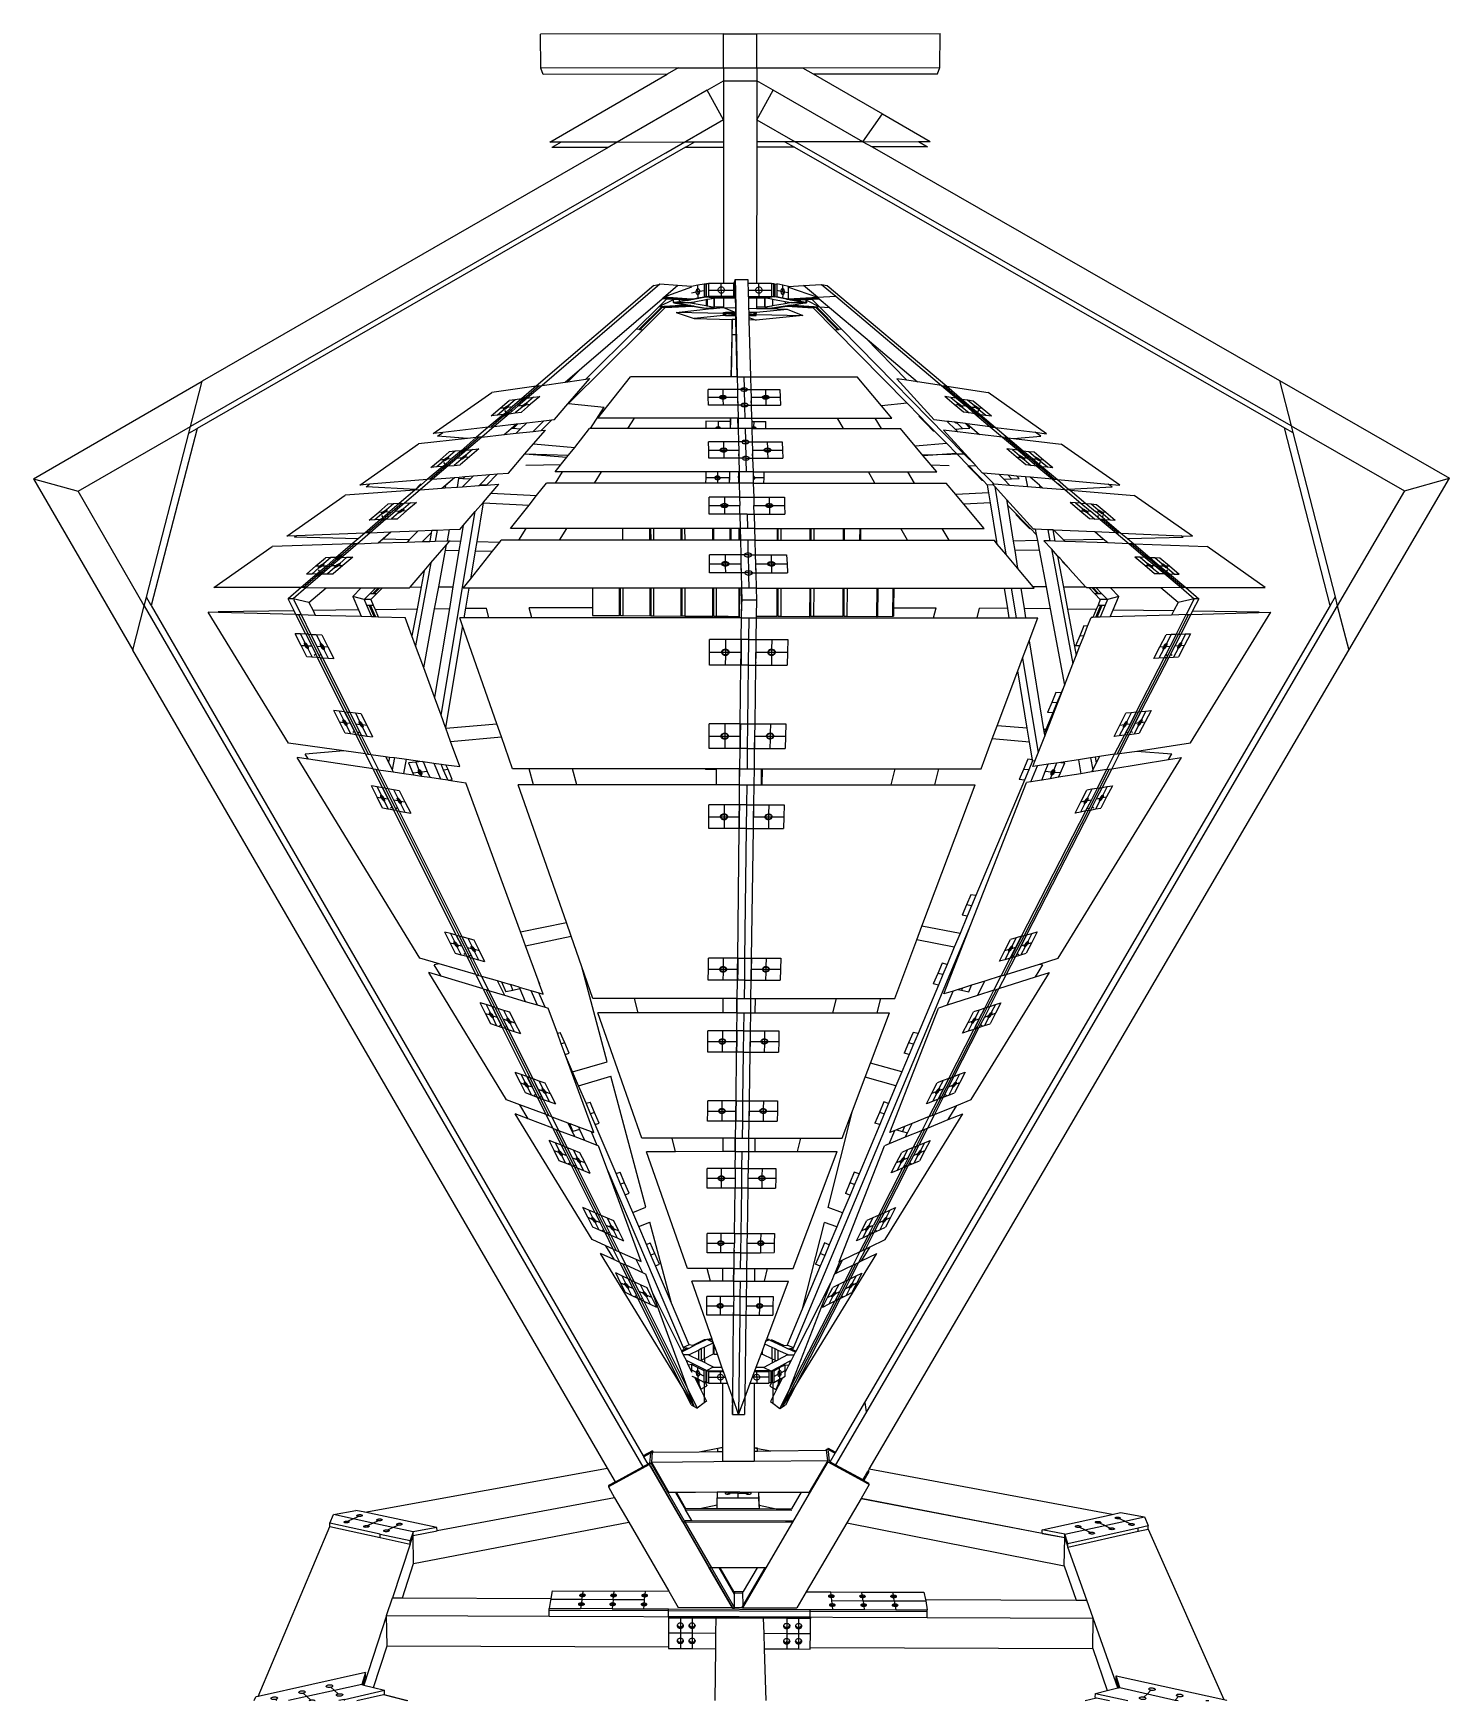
# Model space of a CAD drawing. Extents: x -61 to 68, y -78 to 75.
import ezdxf

# ---------------------------------------------------------------- set-up
doc = ezdxf.new("R2010")
doc.units = 0
doc.header["$MEASUREMENT"] = 0
doc.layers.get('0').update_dxf_attribs({"linetype": 'CONTINUOUS'})

msp = doc.modelspace()

# ---------------------------------------------------------------- linework, layer by layer
for p, q in [((1.95, 75), (-14.81, 74.97)), ((-14.79, 71.85), (-14.81, 74.97)), ((1.95, 75), (5, 75.01)), ((1.95, 71.88), (1.95, 75)), ((4.99, 71.89), (5, 75.01)), ((5, 75.01), (21.79, 75.04)), ((21.76, 71.93), (21.79, 75.04)), ((-2.21, 71.87), (-14.79, 71.85)), ((-14.58, 71.27), (-14.79, 71.85)), ((-2.21, 71.87), (-3.21, 71.3)), ((-2.21, 71.87), (1.95, 71.88)), ((1.95, 71.88), (4.99, 71.89)), ((1.95, 71.88), (1.95, 70.69)), ((4.99, 71.89), (4.99, 70.7)), ((4.99, 71.89), (9.15, 71.89)), ((9.15, 71.89), (9.16, 71.9)), ((9.15, 71.89), (9.16, 71.89)), ((9.16, 71.9), (21.76, 71.93)), ((9.16, 71.9), (10.15, 71.33)), ((21.53, 71.35), (21.76, 71.93)), ((-3.21, 71.3), (-14.58, 71.27)), ((-13.97, 65.08), (-3.21, 71.3)), ((0.45, 69.83), (1.95, 70.69)), ((1.95, 70.69), (1.94, 67.12)), ((1.95, 70.69), (4.99, 70.7)), ((4.99, 70.7), (4.98, 67.13)), ((6.48, 69.85), (4.99, 70.7)), ((10.15, 71.33), (21.53, 71.35)), ((10.15, 71.33), (16.49, 67.66)), ((0.45, 69.83), (-7.78, 65.09)), ((1.94, 67.12), (0.45, 69.83)), ((4.98, 67.13), (6.48, 69.85)), ((14.71, 65.12), (6.48, 69.85)), ((14.71, 65.12), (16.49, 67.66)), ((16.49, 67.66), (20.85, 65.13)), ((1.94, 67.12), (-3.35, 64.08)), ((1.94, 67.12), (-1.58, 65.1)), ((1.94, 67.12), (1.94, 65.1)), ((4.98, 67.13), (8.5, 65.11)), ((4.98, 67.13), (4.98, 65.11)), ((-1.58, 65.1), (-46.85, 39.04)), ((-1.53, 64.61), (-46.26, 38.87)), ((-8.63, 64.6), (-45.78, 43.18)), ((-12.92, 65.08), (-13.97, 65.08)), ((-12.92, 65.08), (-13.78, 64.59)), ((-8.63, 64.6), (-13.78, 64.59)), ((-7.78, 65.09), (-12.92, 65.08)), ((-7.78, 65.09), (-8.63, 64.6)), ((-7.78, 65.09), (-1.58, 65.1)), ((-1.58, 65.1), (-0.67, 65.1)), ((-1.53, 64.61), (-0.67, 65.1)), ((-1.53, 64.61), (1.94, 64.61)), ((-0.67, 65.1), (1.94, 65.1)), ((1.94, 64.61), (1.93, 52.12)), ((1.94, 65.1), (1.94, 64.61)), ((4.98, 64.62), (4.95, 52.12)), ((4.98, 65.11), (4.98, 64.62)), ((7.57, 65.11), (4.98, 65.11)), ((8.43, 64.62), (4.98, 64.62)), ((7.57, 65.11), (8.43, 64.62)), ((8.5, 65.11), (7.57, 65.11)), ((8.43, 64.62), (53.29, 38.93)), ((14.71, 65.12), (8.5, 65.11)), ((53.9, 39.1), (8.5, 65.11)), ((14.71, 65.12), (19.78, 65.13)), ((14.71, 65.12), (15.56, 64.64)), ((20.62, 64.64), (15.56, 64.64)), ((15.56, 64.64), (52.84, 43.25)), ((19.78, 65.13), (20.62, 64.64)), ((19.78, 65.13), (20.85, 65.13)), ((-4.44, 51.95), (-15.2, 42.73)), ((-3.88, 52.06), (-14.67, 42.8)), ((-4.44, 51.95), (-3.88, 52.06)), ((-2.27, 51.96), (-3.88, 52.06)), ((-3.53, 50.87), (-2.27, 51.96)), ((-0.98, 51.87), (-2.27, 51.96)), ((-0.41, 51.97), (-0.98, 51.87)), ((0.17, 52.08), (-0.41, 51.97)), ((-0.41, 51.68), (-0.41, 51.97)), ((0.33, 52.07), (0.17, 52.08)), ((0.17, 52.08), (0.17, 51.5)), ((0.38, 52.08), (0.33, 52.07)), ((0.33, 52.07), (0.33, 50.91)), ((0.58, 52.1), (0.38, 52.1)), ((0.38, 52.08), (0.38, 52.1)), ((0.38, 50.93), (0.38, 52.08)), ((1.73, 52.12), (0.58, 52.12)), ((0.58, 52.1), (0.58, 52.12)), ((0.58, 52.1), (0.58, 51.53)), ((1.73, 51.83), (1.73, 52.12)), ((1.93, 52.12), (1.73, 52.12)), ((2.88, 52.12), (1.93, 52.12)), ((2.88, 51.53), (2.88, 52.12)), ((2.89, 52.12), (2.88, 52.12)), ((2.89, 52.12), (2.98, 52.29)), ((2.89, 52.05), (3, 51.27)), ((2.98, 52.29), (3.01, 52.5)), ((2.98, 52.29), (3.01, 52.5)), ((3, 51.27), (2.98, 52.29)), ((3.01, 52.5), (4.17, 52.5)), ((3.01, 52.5), (3.03, 51.47)), ((4.17, 52.5), (4.18, 52.12)), ((4.95, 52.12), (4.18, 52.12)), ((4.18, 52.12), (4.2, 51.53)), ((5.19, 52.12), (4.95, 52.12)), ((5.19, 51.82), (5.19, 52.12)), ((6.34, 52.12), (5.19, 52.12)), ((6.34, 52.12), (6.34, 52.1)), ((6.51, 52.1), (6.34, 52.1)), ((6.34, 52.1), (6.34, 51.53)), ((6.51, 52.1), (6.55, 52.1)), ((6.65, 52.08), (6.55, 52.1)), ((6.55, 50.93), (6.55, 52.1)), ((6.65, 52.08), (6.64, 50.92)), ((6.65, 52.08), (6.82, 52.09)), ((6.82, 52.09), (6.81, 51.51)), ((7.36, 51.98), (6.82, 52.09)), ((7.36, 51.69), (7.36, 51.98)), ((7.9, 51.87), (7.36, 51.98)), ((7.9, 51.87), (9.27, 51.95)), ((9.27, 51.95), (10.91, 52.05)), ((10.56, 50.87), (9.27, 51.95)), ((10.91, 52.05), (11.44, 51.94)), ((10.91, 52.05), (12.21, 50.96)), ((11.44, 51.94), (22.38, 42.72)), ((-11.04, 44.41), (-3.68, 50.74)), ((-3.99, 50), (-3.27, 50.71)), ((-2.67, 50.64), (-3.99, 50)), ((-3.68, 50.74), (-3.62, 50.79)), ((-3.27, 50.71), (-3.68, 50.74)), ((-3.62, 50.79), (-3.6, 50.81)), ((-3.62, 50.79), (-1.28, 50.65)), ((-3.6, 50.81), (-3.59, 50.82)), ((-3.6, 50.81), (-1.23, 50.66)), ((-3.59, 50.82), (-3.53, 50.87)), ((-3.59, 50.82), (-1.18, 50.67)), ((-0.98, 51.8), (-3.53, 50.87)), ((-0.98, 50.71), (-3.53, 50.87)), ((-2.67, 50.67), (-3.27, 50.71)), ((-2.67, 50.67), (-2.67, 50.64)), ((-2.11, 50.64), (-2.67, 50.67)), ((-2.67, 50.64), (-2.67, 50.4)), ((-2.67, 50.4), (-2.11, 50.5)), ((-2.6, 50.39), (-2.67, 50.4)), ((-2.6, 50.37), (-2.6, 50.39)), ((-2.51, 50.39), (-2.6, 50.39)), ((-1.38, 50.59), (-2.51, 50.39)), ((-2.11, 50.64), (-2.11, 50.5)), ((-1.55, 50.6), (-2.11, 50.64)), ((-2.11, 50.5), (-1.55, 50.6)), ((-1.28, 50.65), (-1.55, 50.6)), ((-1.38, 50.59), (-1.55, 50.6)), ((-1.55, 50.6), (-1.55, 50.6)), ((-1.38, 50.59), (-1.11, 50.64)), ((-1.23, 50.66), (-1.28, 50.65)), ((-1.28, 50.65), (-1.11, 50.64)), ((-1.24, 50.38), (-0.75, 50.47)), ((-1.18, 50.67), (-1.23, 50.66)), ((-1.23, 50.66), (-1.07, 50.65)), ((-0.98, 50.71), (-1.18, 50.67)), ((-1.18, 50.67), (-1.02, 50.66)), ((-1.07, 50.65), (-1.11, 50.64)), ((-1.07, 50.65), (-1.02, 50.66)), ((-1.02, 50.66), (-0.82, 50.7)), ((-0.98, 51.29), (-0.55, 51.37)), ((-0.98, 50.71), (-0.41, 50.81)), ((-0.98, 50.71), (-0.98, 50.71)), ((-0.82, 50.7), (-0.98, 50.71)), ((-0.82, 50.7), (0.33, 50.91)), ((-0.75, 50.47), (0.36, 50.67)), ((-0.75, 50.28), (-0.75, 50.47)), ((-0.55, 51.43), (-0.54, 51.5)), ((-0.55, 51.37), (-0.55, 51.43)), ((-0.55, 51.37), (-0.41, 51.39)), ((-0.55, 51.36), (-0.55, 51.37)), ((-0.55, 51.28), (-0.55, 51.36)), ((-0.53, 51.22), (-0.55, 51.28)), ((-0.54, 51.5), (-0.51, 51.57)), ((-0.51, 51.16), (-0.53, 51.22)), ((-0.51, 51.57), (-0.49, 51.62)), ((-0.48, 51.12), (-0.51, 51.16)), ((-0.49, 51.62), (-0.45, 51.66)), ((-0.44, 51.1), (-0.48, 51.12)), ((-0.45, 51.66), (-0.41, 51.68)), ((-0.41, 51.1), (-0.44, 51.1)), ((-0.41, 51.68), (-0.41, 51.68)), ((-0.41, 51.39), (-0.41, 51.68)), ((-0.41, 51.68), (-0.38, 51.68)), ((-0.41, 51.39), (-0.27, 51.42)), ((-0.41, 51.39), (-0.41, 51.1)), ((-0.41, 51.1), (-0.41, 50.81)), ((-0.4, 51.1), (-0.41, 51.1)), ((-0.41, 50.81), (0.17, 50.92)), ((-0.37, 51.12), (-0.4, 51.1)), ((-0.38, 51.68), (-0.34, 51.66)), ((-0.33, 51.16), (-0.37, 51.12)), ((-0.34, 51.66), (-0.31, 51.62)), ((-0.3, 51.21), (-0.33, 51.16)), ((-0.31, 51.62), (-0.29, 51.57)), ((-0.28, 51.28), (-0.3, 51.21)), ((-0.29, 51.57), (-0.27, 51.5)), ((-0.27, 51.35), (-0.28, 51.28)), ((-0.27, 51.42), (0.17, 51.5)), ((-0.27, 51.5), (-0.27, 51.43)), ((-0.27, 51.43), (-0.27, 51.42)), ((-0.27, 51.42), (-0.27, 51.35)), ((0.17, 51.5), (0.17, 50.92)), ((0.33, 50.91), (0.17, 50.92)), ((0.33, 50.91), (0.42, 50.92)), ((0.36, 50.67), (0.45, 50.69)), ((0.36, 50.67), (0.36, 50.08)), ((0.38, 50.93), (0.58, 50.93)), ((0.42, 50.92), (0.38, 50.93)), ((0.42, 50.92), (1.01, 50.81)), ((0.42, 50.92), (0.43, 50.92)), ((1.01, 50.81), (0.43, 50.92)), ((0.45, 50.07), (0.45, 50.69)), ((0.45, 50.69), (0.47, 50.69)), ((0.47, 50.69), (1.08, 50.8)), ((0.47, 50.06), (0.47, 50.69)), ((0.58, 51.53), (0.58, 50.95)), ((0.58, 51.53), (1.44, 51.53)), ((0.58, 50.93), (0.58, 50.95)), ((0.58, 50.95), (1.73, 50.95)), ((2.88, 50.93), (0.58, 50.93)), ((1.01, 50.81), (1.04, 50.81)), ((1.04, 50.81), (1.08, 50.81)), ((1.08, 50.8), (1.04, 50.81)), ((1.08, 49.95), (1.09, 50.81)), ((1.08, 50.8), (1.08, 50.81)), ((1.08, 50.81), (1.09, 50.81)), ((1.09, 50.81), (1.12, 50.81)), ((1.12, 49.96), (1.12, 50.81)), ((1.12, 50.81), (1.93, 50.81)), ((1.44, 51.53), (1.45, 51.61)), ((1.44, 51.53), (1.73, 51.53)), ((1.45, 51.46), (1.44, 51.53)), ((1.45, 51.61), (1.48, 51.68)), ((1.48, 51.39), (1.45, 51.46)), ((1.48, 51.68), (1.53, 51.74)), ((1.53, 51.33), (1.48, 51.39)), ((1.53, 51.74), (1.59, 51.79)), ((1.59, 51.28), (1.53, 51.33)), ((1.59, 51.79), (1.66, 51.82)), ((1.66, 51.25), (1.59, 51.28)), ((1.66, 51.82), (1.73, 51.83)), ((1.73, 51.24), (1.66, 51.25)), ((1.73, 51.53), (1.73, 51.83)), ((1.73, 51.83), (1.81, 51.82)), ((1.73, 51.53), (2.02, 51.53)), ((1.73, 51.53), (1.73, 51.24)), ((1.81, 51.25), (1.73, 51.24)), ((1.73, 51.24), (1.73, 50.95)), ((1.73, 50.95), (2.88, 50.95)), ((1.81, 51.82), (1.88, 51.79)), ((1.88, 51.28), (1.81, 51.25)), ((1.88, 51.79), (1.94, 51.74)), ((1.94, 51.33), (1.88, 51.28)), ((1.93, 50.81), (1.93, 49.96)), ((1.93, 50.81), (3.01, 50.81)), ((1.94, 51.74), (1.98, 51.68)), ((1.98, 51.39), (1.94, 51.33)), ((1.98, 51.68), (2.01, 51.61)), ((2.01, 51.46), (1.98, 51.39)), ((2.01, 51.61), (2.02, 51.53)), ((2.02, 51.53), (2.01, 51.46)), ((2.02, 51.53), (2.88, 51.53)), ((2.88, 50.95), (2.88, 51.53)), ((2.88, 50.93), (2.88, 50.95)), ((2.88, 50.93), (2.89, 50.95)), ((2.89, 50.95), (2.88, 50.95)), ((2.88, 50.93), (3, 50.93)), ((2.89, 50.95), (3, 51.27)), ((3, 50.95), (2.89, 50.95)), ((3, 51.27), (3.03, 51.47)), ((3, 51.27), (3, 50.95)), ((3, 50.95), (3, 50.93)), ((3, 50.93), (3.01, 50.81)), ((3.01, 50.81), (3.03, 49.91)), ((3.03, 51.47), (3.19, 43.58)), ((4.2, 51.53), (4.9, 51.53)), ((4.2, 51.53), (4.21, 50.95)), ((4.21, 50.95), (5.18, 50.95)), ((4.21, 50.95), (4.21, 50.93)), ((4.21, 50.93), (6.33, 50.93)), ((4.21, 50.93), (4.22, 50.81)), ((4.22, 50.81), (4.95, 50.81)), ((4.22, 50.81), (4.24, 49.87)), ((4.9, 51.53), (4.91, 51.6)), ((4.9, 51.52), (4.9, 51.53)), ((4.9, 51.53), (5.19, 51.53)), ((4.91, 51.45), (4.9, 51.52)), ((4.91, 51.6), (4.93, 51.67)), ((4.94, 51.38), (4.91, 51.45)), ((4.93, 51.67), (4.98, 51.73)), ((4.99, 51.32), (4.94, 51.38)), ((4.95, 50.81), (4.95, 49.96)), ((4.95, 50.81), (5.72, 50.81)), ((4.98, 51.73), (5.03, 51.78)), ((5.05, 51.27), (4.99, 51.32)), ((5.03, 51.78), (5.1, 51.81)), ((5.12, 51.25), (5.05, 51.27)), ((5.1, 51.81), (5.18, 51.82)), ((5.19, 51.24), (5.12, 51.25)), ((5.18, 51.82), (5.19, 51.82)), ((5.19, 51.24), (5.18, 50.95)), ((5.18, 50.95), (6.34, 50.95)), ((5.19, 51.53), (5.19, 51.82)), ((5.19, 51.82), (5.25, 51.82)), ((5.19, 51.53), (5.19, 51.24)), ((5.19, 51.53), (5.47, 51.53)), ((5.2, 51.24), (5.19, 51.24)), ((5.27, 51.25), (5.2, 51.24)), ((5.25, 51.82), (5.32, 51.79)), ((5.34, 51.28), (5.27, 51.25)), ((5.32, 51.79), (5.38, 51.75)), ((5.4, 51.33), (5.34, 51.28)), ((5.38, 51.75), (5.43, 51.69)), ((5.44, 51.4), (5.4, 51.33)), ((5.43, 51.69), (5.46, 51.62)), ((5.47, 51.47), (5.44, 51.4)), ((5.46, 51.62), (5.47, 51.54)), ((5.47, 51.54), (5.47, 51.53)), ((5.47, 51.53), (6.34, 51.53)), ((5.47, 51.53), (5.47, 51.47)), ((5.72, 49.96), (5.72, 50.81)), ((5.72, 50.81), (5.75, 50.81)), ((5.75, 49.97), (5.75, 50.81)), ((5.75, 50.81), (5.83, 50.81)), ((5.83, 50.81), (5.86, 50.81)), ((5.86, 50.81), (5.9, 50.82)), ((5.86, 50.81), (6.33, 50.72)), ((5.9, 50.82), (6.53, 50.93)), ((5.9, 50.82), (6.51, 50.93)), ((6.33, 50.93), (6.34, 50.95)), ((6.33, 50.93), (6.51, 50.93)), ((6.33, 50.72), (6.42, 50.71)), ((6.34, 51.53), (6.34, 50.95)), ((6.42, 50.71), (6.42, 50.08)), ((6.42, 50.71), (7.58, 50.48)), ((6.51, 50.93), (6.53, 50.93)), ((6.51, 50.93), (6.55, 50.93)), ((6.55, 50.93), (6.64, 50.92)), ((6.64, 50.92), (6.81, 50.93)), ((7.72, 50.71), (6.64, 50.92)), ((6.81, 51.51), (6.81, 50.93)), ((6.81, 51.51), (7.22, 51.43)), ((6.81, 50.93), (7.35, 50.82)), ((7.22, 51.43), (7.23, 51.5)), ((7.22, 51.43), (7.36, 51.4)), ((7.23, 51.35), (7.22, 51.43)), ((7.23, 51.5), (7.24, 51.57)), ((7.24, 51.28), (7.23, 51.35)), ((7.24, 51.57), (7.26, 51.63)), ((7.26, 51.22), (7.24, 51.28)), ((7.26, 51.63), (7.29, 51.67)), ((7.29, 51.16), (7.26, 51.22)), ((7.29, 51.67), (7.32, 51.69)), ((7.32, 51.13), (7.29, 51.16)), ((7.32, 51.69), (7.36, 51.69)), ((7.36, 51.11), (7.32, 51.13)), ((7.36, 51.11), (7.35, 50.82)), ((7.35, 50.82), (7.89, 50.72)), ((7.36, 51.4), (7.36, 51.69)), ((7.36, 51.69), (7.39, 51.68)), ((7.36, 51.4), (7.49, 51.38)), ((7.36, 51.4), (7.36, 51.11)), ((7.39, 51.11), (7.36, 51.11)), ((7.39, 51.68), (7.42, 51.64)), ((7.42, 51.14), (7.39, 51.11)), ((7.42, 51.64), (7.45, 51.59)), ((7.45, 51.18), (7.42, 51.14)), ((7.45, 51.59), (7.47, 51.52)), ((7.47, 51.23), (7.45, 51.18)), ((7.47, 51.52), (7.49, 51.45)), ((7.49, 51.3), (7.47, 51.23)), ((7.49, 51.45), (7.49, 51.38)), ((7.49, 51.38), (7.89, 51.3)), ((7.49, 51.38), (7.49, 51.3)), ((7.58, 50.48), (7.58, 50.28)), ((7.58, 50.48), (8.11, 50.38)), ((7.72, 50.71), (7.89, 50.72)), ((7.72, 50.71), (7.98, 50.66)), ((7.89, 51.3), (7.9, 51.81)), ((7.89, 50.72), (7.89, 51.3)), ((7.89, 50.72), (10.56, 50.87)), ((7.89, 50.72), (7.89, 50.72)), ((8.15, 50.67), (7.89, 50.72)), ((7.9, 51.87), (7.9, 51.87)), ((7.9, 51.81), (7.9, 51.87)), ((7.9, 51.8), (10.56, 50.87)), ((8.15, 50.67), (7.98, 50.66)), ((8.02, 50.65), (7.98, 50.66)), ((8.19, 50.66), (8.02, 50.65)), ((8.02, 50.65), (8.07, 50.64)), ((8.24, 50.65), (8.07, 50.64)), ((8.07, 50.64), (8.26, 50.6)), ((10.62, 50.81), (8.15, 50.67)), ((8.19, 50.66), (8.15, 50.67)), ((10.63, 50.8), (8.19, 50.66)), ((8.24, 50.65), (8.19, 50.66)), ((10.64, 50.79), (8.24, 50.65)), ((8.43, 50.61), (8.24, 50.65)), ((8.26, 50.6), (8.43, 50.61)), ((8.26, 50.6), (9.31, 50.4)), ((8.43, 50.61), (8.96, 50.64)), ((8.43, 50.61), (8.96, 50.51)), ((8.43, 50.61), (8.43, 50.61)), ((8.96, 50.64), (9.48, 50.67)), ((8.96, 50.64), (8.96, 50.51)), ((8.96, 50.51), (9.48, 50.41)), ((9.31, 50.4), (9.4, 50.38)), ((9.31, 50.4), (9.4, 50.4)), ((9.4, 50.4), (9.47, 50.41)), ((9.47, 50.38), (9.47, 50.41)), ((9.47, 50.41), (9.48, 50.41)), ((9.48, 50.67), (9.48, 50.41)), ((9.48, 50.67), (9.53, 50.67)), ((9.53, 50.67), (10.04, 50.7)), ((9.53, 50.67), (9.53, 50.61)), ((9.53, 50.61), (10.74, 50)), ((9.53, 50.61), (9.53, 50.35)), ((10.04, 50.7), (10.7, 50.74)), ((10.74, 50), (10.04, 50.7)), ((10.56, 50.87), (12.21, 50.96)), ((10.56, 50.87), (10.62, 50.81)), ((10.62, 50.81), (10.63, 50.8)), ((10.63, 50.8), (10.64, 50.79)), ((10.64, 50.79), (10.7, 50.74)), ((10.7, 50.74), (11.65, 49.94)), ((12.21, 50.96), (21.89, 42.8)), ((-6.05, 47.96), (-3.99, 50)), ((-3.75, 49.96), (-5.81, 47.92)), ((-3.71, 49.95), (-5.76, 47.91)), ((-3.66, 49.94), (-5.72, 47.9)), ((-3.43, 49.9), (-5.48, 47.87)), ((-1.47, 50.14), (-3.99, 50)), ((-3.75, 49.96), (-3.99, 50)), ((-3.75, 49.96), (-1.27, 50.11)), ((-3.71, 49.95), (-3.75, 49.96)), ((-3.71, 49.95), (-1.22, 50.1)), ((-3.71, 49.95), (-3.66, 49.94)), ((-3.66, 49.94), (-1.17, 50.09)), ((-3.43, 49.9), (-3.66, 49.94)), ((-0.91, 50.04), (-3.43, 49.9)), ((-2.6, 50.37), (-2.51, 50.39)), ((-2.6, 50.37), (-2.6, 50.35)), ((-2.6, 50.37), (-2.6, 50.37)), ((-2.53, 50.37), (-2.6, 50.37)), ((-2.44, 50.36), (-2.6, 50.35)), ((-2.6, 50.35), (-1.47, 50.14)), ((-2.52, 50.37), (-2.53, 50.37)), ((-2.44, 50.36), (-2.52, 50.37)), ((-1.3, 50.37), (-2.52, 50.37)), ((-1.31, 50.15), (-2.44, 50.36)), ((-2.39, 49.49), (0.83, 49.83)), ((1.93, 49.38), (-2.39, 49.49)), ((-2.39, 49.49), (-0.75, 48.92)), ((-1.31, 50.15), (-1.47, 50.14)), ((-1.47, 50.14), (-1.47, 50.14)), ((-1.47, 50.14), (-1.27, 50.11)), ((-1.11, 50.12), (-1.31, 50.15)), ((-1.3, 50.37), (-1.24, 50.38)), ((-1.24, 50.37), (-1.3, 50.37)), ((-1.27, 50.11), (-1.11, 50.12)), ((-1.27, 50.11), (-1.22, 50.1)), ((-1.24, 50.37), (-1.24, 50.38)), ((-0.75, 50.28), (-1.24, 50.37)), ((-1.22, 50.1), (-1.06, 50.11)), ((-1.22, 50.1), (-1.17, 50.09)), ((-1.17, 50.09), (-1.01, 50.1)), ((-1.17, 50.09), (-0.91, 50.04)), ((-1.06, 50.11), (-1.11, 50.12)), ((-1.06, 50.11), (-1.01, 50.1)), ((-0.75, 50.05), (-1.01, 50.1)), ((-0.75, 50.05), (-0.91, 50.04)), ((-0.91, 50.04), (-0.91, 50.04)), ((0.2, 49.85), (-0.91, 50.04)), ((0.36, 50.08), (-0.75, 50.28)), ((-0.75, 50.05), (0.36, 49.86)), ((1.94, 49.19), (-0.75, 48.92)), ((-0.75, 48.92), (2.72, 48.84)), ((0.36, 49.86), (0.2, 49.85)), ((0.45, 50.07), (0.36, 50.08)), ((0.45, 49.84), (0.36, 49.86)), ((0.47, 50.06), (0.45, 50.07)), ((0.49, 49.85), (0.45, 49.84)), ((1.08, 49.95), (0.47, 50.06)), ((0.47, 49.85), (1.05, 49.95)), ((0.49, 49.85), (0.47, 49.85)), ((1.05, 49.95), (0.49, 49.85)), ((0.66, 49.85), (0.49, 49.85)), ((0.66, 49.85), (0.66, 49.83)), ((0.66, 49.85), (0.66, 49.83)), ((1.01, 49.85), (0.66, 49.85)), ((0.66, 49.85), (0.66, 49.85)), ((0.83, 49.83), (0.66, 49.83)), ((0.83, 49.83), (1.01, 49.85)), ((1.01, 49.85), (1.87, 49.94)), ((1.08, 49.95), (1.05, 49.95)), ((1.12, 49.96), (1.08, 49.95)), ((1.93, 49.96), (1.12, 49.96)), ((3.03, 49.49), (1.87, 49.94)), ((1.87, 49.94), (1.93, 49.93)), ((1.93, 49.96), (1.93, 49.93)), ((1.93, 49.93), (3.03, 49.91)), ((1.93, 49.49), (3.03, 49.49)), ((1.93, 49.38), (1.93, 49.49)), ((1.93, 49.49), (2.12, 49.47)), ((1.93, 49.49), (1.94, 49.19)), ((1.93, 49.3), (1.93, 49.38)), ((2.12, 49.38), (1.93, 49.38)), ((1.93, 49.3), (2.12, 49.31)), ((1.94, 49.19), (1.93, 49.3)), ((2.12, 49.21), (1.94, 49.19)), ((3.03, 49.19), (1.94, 49.19)), ((3.03, 49.48), (2.12, 49.47)), ((2.12, 49.47), (2.12, 49.38)), ((2.12, 49.38), (2.12, 49.31)), ((2.76, 49.36), (2.12, 49.38)), ((2.12, 49.31), (2.12, 49.21)), ((2.94, 49.29), (2.12, 49.21)), ((2.12, 49.21), (3.04, 49.21)), ((2.76, 49.36), (3.04, 49.39)), ((2.94, 49.29), (2.76, 49.36)), ((2.94, 49.29), (3.04, 49.29)), ((3.03, 49.91), (3.03, 49.49)), ((3.03, 49.49), (3.03, 49.48)), ((3.03, 49.48), (3.04, 49.39)), ((3.03, 49.19), (3.04, 49.2)), ((3.04, 49.19), (3.03, 49.19)), ((3.04, 49.39), (3.04, 49.29)), ((3.04, 49.29), (3.04, 49.21)), ((3.04, 49.21), (3.04, 49.2)), ((3.04, 49.2), (3.04, 49.19)), ((3.04, 49.19), (3.05, 48.83)), ((4.24, 49.87), (4.25, 49.5)), ((4.24, 49.87), (4.95, 49.85)), ((4.25, 49.5), (4.95, 49.5)), ((4.25, 49.5), (4.25, 49.48)), ((4.76, 49.48), (4.25, 49.48)), ((4.25, 49.48), (4.26, 49.43)), ((4.26, 49.43), (4.76, 49.48)), ((4.26, 49.43), (4.26, 49.32)), ((4.26, 49.32), (4.74, 49.31)), ((4.26, 49.32), (4.26, 49.21)), ((4.26, 49.21), (4.73, 49.21)), ((4.26, 49.21), (4.26, 49.2)), ((4.26, 49.2), (4.92, 49.2)), ((4.26, 49.2), (4.27, 49.03)), ((4.27, 49.03), (4.93, 48.78)), ((4.27, 49.03), (4.27, 48.8)), ((4.73, 49.21), (4.74, 49.31)), ((4.92, 49.2), (4.73, 49.21)), ((4.74, 49.31), (4.75, 49.38)), ((4.74, 49.31), (4.93, 49.31)), ((4.75, 49.38), (4.76, 49.48)), ((4.94, 49.39), (4.75, 49.38)), ((4.76, 49.48), (4.95, 49.5)), ((4.92, 49.2), (4.95, 49.5)), ((4.92, 49.2), (4.93, 49.31)), ((4.93, 49.31), (4.94, 49.39)), ((4.93, 49.31), (9.19, 49.2)), ((9.19, 49.2), (4.93, 48.78)), ((4.94, 49.39), (4.95, 49.5)), ((5.75, 49.96), (4.95, 49.96)), ((4.95, 49.96), (4.95, 49.85)), ((4.95, 49.85), (5.28, 49.85)), ((4.95, 49.5), (7.77, 49.78)), ((5.28, 49.85), (6.17, 49.85)), ((5.28, 49.85), (6, 49.83)), ((5.75, 49.97), (5.72, 49.96)), ((5.72, 49.96), (5.75, 49.96)), ((6.32, 50.07), (5.75, 49.97)), ((5.75, 49.96), (5.78, 49.95)), ((5.78, 49.95), (6.32, 49.85)), ((5.78, 49.95), (6.32, 49.85)), ((6.17, 49.83), (6, 49.83)), ((6, 49.83), (7.77, 49.78)), ((6.17, 49.85), (6.17, 49.83)), ((6.36, 49.85), (6.17, 49.85)), ((6.42, 50.08), (6.32, 50.07)), ((6.36, 49.86), (6.32, 49.85)), ((6.32, 49.85), (6.36, 49.85)), ((6.32, 49.85), (6.32, 49.85)), ((6.41, 49.87), (6.36, 49.86)), ((6.36, 49.85), (6.36, 49.86)), ((7.58, 50.06), (6.41, 49.87)), ((6.41, 49.87), (6.57, 49.86)), ((7.58, 50.28), (6.42, 50.08)), ((6.57, 49.86), (7.74, 50.05)), ((8.18, 50.38), (7.58, 50.28)), ((7.79, 50.1), (7.58, 50.06)), ((7.58, 50.06), (7.74, 50.05)), ((7.74, 50.05), (7.95, 50.09)), ((7.74, 50.05), (7.74, 50.05)), ((7.74, 50.05), (10.14, 49.9)), ((7.77, 49.78), (9.19, 49.2)), ((7.84, 50.11), (7.79, 50.1)), ((7.95, 50.09), (7.79, 50.1)), ((7.84, 50.11), (7.89, 50.12)), ((8, 50.1), (7.84, 50.11)), ((8.17, 50.16), (7.89, 50.12)), ((8.05, 50.11), (7.89, 50.12)), ((7.95, 50.09), (8, 50.1)), ((10.39, 49.94), (7.95, 50.09)), ((8, 50.1), (8.05, 50.11)), ((10.44, 49.95), (8, 50.1)), ((8.05, 50.11), (8.33, 50.15)), ((10.49, 49.96), (8.05, 50.11)), ((8.11, 50.38), (8.18, 50.38)), ((8.17, 50.16), (9.37, 50.36)), ((8.17, 50.16), (8.33, 50.15)), ((8.18, 50.38), (9.4, 50.38)), ((9.53, 50.35), (8.33, 50.15)), ((8.33, 50.15), (8.33, 50.15)), ((8.33, 50.15), (10.74, 50)), ((9.47, 50.38), (9.37, 50.36)), ((9.37, 50.36), (9.53, 50.35)), ((9.4, 50.38), (9.4, 50.38)), ((9.4, 50.38), (9.47, 50.38)), ((10.39, 49.94), (10.14, 49.9)), ((12.15, 47.86), (10.14, 49.9)), ((10.44, 49.95), (10.39, 49.94)), ((10.39, 49.94), (12.4, 47.9)), ((10.44, 49.95), (10.49, 49.96)), ((10.44, 49.95), (12.45, 47.91)), ((10.74, 50), (10.49, 49.96)), ((10.49, 49.96), (12.5, 47.91)), ((10.74, 50), (12.75, 47.95)), ((10.74, 50), (11.65, 49.94)), ((11.65, 49.94), (14.9, 47.19)), ((-5.48, 47.87), (-12.24, 41.15)), ((-10.66, 43.37), (-6.05, 47.96)), ((-5.81, 47.92), (-6.05, 47.96)), ((-5.76, 47.91), (-5.81, 47.92)), ((-5.76, 47.91), (-5.72, 47.9)), ((-5.48, 47.87), (-5.72, 47.9)), ((2.72, 48.84), (2.63, 43.58)), ((2.65, 43.58), (2.72, 47.42)), ((2.74, 48.83), (2.72, 48.84)), ((2.72, 47.42), (2.74, 48.83)), ((3.08, 47.42), (2.72, 47.42)), ((3.05, 48.83), (2.74, 48.83)), ((3.05, 48.83), (3.08, 47.42)), ((3.08, 47.42), (3.16, 43.58)), ((4.93, 48.78), (4.27, 48.8)), ((4.27, 48.8), (4.41, 43.58)), ((12.4, 47.9), (12.15, 47.86)), ((18.75, 41.16), (12.15, 47.86)), ((12.45, 47.91), (12.4, 47.9)), ((12.45, 47.91), (12.5, 47.91)), ((12.75, 47.95), (12.5, 47.91)), ((12.75, 47.95), (23.95, 36.55)), ((14.9, 47.19), (18.73, 43.27)), ((14.9, 47.19), (19.69, 43.13)), ((-12.56, 43.1), (-11.04, 44.41)), ((-11.04, 44.41), (-12.31, 43.14)), ((-61.24, 34.26), (-45.78, 43.18)), ((-46.85, 39.04), (-45.78, 43.18)), ((-14.93, 42.77), (-16.1, 41.77)), ((-14.67, 42.8), (-16.04, 41.63)), ((-15.2, 42.73), (-14.93, 42.77)), ((-14.93, 42.77), (-14.67, 42.8)), ((-14.67, 42.8), (-12.56, 43.1)), ((-12.56, 43.1), (-12.31, 43.14)), ((-12.31, 43.14), (-10.66, 43.37)), ((-12.3, 41.1), (-10.3, 43.42)), ((-10.66, 43.37), (-10.3, 43.42)), ((-9.56, 39.81), (-6.57, 43.59)), ((2.63, 43.58), (-6.57, 43.59)), ((2.65, 43.58), (2.63, 43.58)), ((3.16, 43.58), (2.65, 43.58)), ((3.19, 43.58), (3.16, 43.58)), ((3.19, 43.58), (3.21, 42.42)), ((3.19, 43.58), (3.8, 43.58)), ((3.8, 43.58), (4.41, 43.58)), ((3.8, 43.58), (3.82, 42.59)), ((4.41, 43.58), (4.44, 42.42)), ((4.41, 43.58), (14.17, 43.58)), ((16.41, 40.92), (14.17, 43.58)), ((21.22, 39.66), (17.82, 43.41)), ((18.73, 43.27), (17.82, 43.41)), ((19.69, 43.13), (18.73, 43.27)), ((21.89, 42.8), (19.69, 43.13)), ((21.89, 42.8), (23.28, 41.62)), ((21.89, 42.8), (22.13, 42.76)), ((22.13, 42.76), (22.38, 42.72)), ((22.13, 42.76), (23.31, 41.76)), ((52.84, 43.25), (68.42, 34.31)), ((52.84, 43.25), (53.9, 39.1)), ((-24.64, 38.39), (-19.26, 42.16)), ((-15.2, 42.73), (-19.26, 42.16)), ((-18.5, 40.71), (-17.68, 41.41)), ((-17.12, 41.49), (-17.74, 40.96)), ((-16.5, 41.42), (-17.74, 40.36)), ((-17.12, 41.49), (-17.68, 41.41)), ((-16.56, 41.56), (-17.38, 40.86)), ((-16.56, 41.56), (-17.12, 41.49)), ((-16.04, 41.63), (-16.86, 40.92)), ((-15.2, 42.73), (-16.56, 41.56)), ((-16.43, 41.58), (-16.56, 41.56)), ((-16.54, 41.44), (-16.53, 41.47)), ((-16.54, 41.43), (-16.54, 41.44)), ((-16.52, 41.42), (-16.54, 41.43)), ((-16.53, 41.47), (-16.5, 41.51)), ((-16.5, 41.42), (-16.52, 41.42)), ((-16.3, 41.6), (-16.5, 41.42)), ((-16.5, 41.51), (-16.46, 41.55)), ((-16.48, 41.42), (-16.5, 41.42)), ((-16.44, 41.44), (-16.48, 41.42)), ((-16.46, 41.55), (-16.43, 41.58)), ((-16.38, 41.47), (-16.44, 41.44)), ((-16.3, 41.6), (-16.43, 41.58)), ((-16.43, 41.58), (-16.41, 41.6)), ((-16.41, 41.6), (-16.35, 41.64)), ((-16.32, 41.51), (-16.38, 41.47)), ((-16.35, 41.64), (-16.28, 41.69)), ((-16.25, 41.55), (-16.32, 41.51)), ((-16.1, 41.77), (-16.3, 41.6)), ((-16.3, 41.6), (-16.17, 41.61)), ((-16.28, 41.69), (-16.22, 41.72)), ((-16.19, 41.59), (-16.25, 41.55)), ((-16.22, 41.72), (-16.16, 41.75)), ((-16.17, 41.61), (-16.19, 41.59)), ((-16.14, 41.64), (-16.17, 41.61)), ((-16.17, 41.61), (-16.04, 41.63)), ((-16.16, 41.75), (-16.12, 41.77)), ((-16.1, 41.68), (-16.14, 41.64)), ((-16.12, 41.77), (-16.1, 41.77)), ((-16.1, 41.77), (-16.08, 41.77)), ((-16.07, 41.72), (-16.1, 41.68)), ((-15.47, 41.71), (-16.09, 41.17)), ((-16.08, 41.77), (-16.06, 41.77)), ((-16.06, 41.75), (-16.07, 41.72)), ((-16.06, 41.77), (-16.06, 41.75)), ((-16.04, 41.63), (-15.47, 41.71)), ((-14.89, 41.78), (-15.72, 41.07)), ((-15.47, 41.71), (-14.89, 41.78)), ((0.55, 41.71), (0.55, 42.42)), ((1.88, 42.42), (0.55, 42.42)), ((0.56, 41), (0.55, 41.71)), ((0.55, 41.71), (1.58, 41.71)), ((1.58, 41.71), (1.59, 41.76)), ((1.58, 41.71), (1.63, 41.71)), ((1.59, 41.67), (1.58, 41.71)), ((1.59, 41.76), (1.62, 41.8)), ((1.62, 41.63), (1.59, 41.67)), ((1.62, 41.8), (1.67, 41.84)), ((1.67, 41.59), (1.62, 41.63)), ((1.63, 41.71), (1.64, 41.75)), ((1.64, 41.68), (1.63, 41.71)), ((1.63, 41.71), (1.89, 41.71)), ((1.64, 41.75), (1.67, 41.79)), ((1.67, 41.64), (1.64, 41.68)), ((1.67, 41.84), (1.73, 41.87)), ((1.67, 41.79), (1.71, 41.82)), ((1.71, 41.61), (1.67, 41.64)), ((1.74, 41.56), (1.67, 41.59)), ((1.71, 41.82), (1.76, 41.84)), ((1.76, 41.59), (1.71, 41.61)), ((1.73, 41.87), (1.81, 41.89)), ((1.81, 41.54), (1.74, 41.56)), ((1.76, 41.84), (1.82, 41.86)), ((1.83, 41.57), (1.76, 41.59)), ((1.81, 41.89), (1.89, 41.89)), ((1.89, 41.54), (1.81, 41.54)), ((1.82, 41.86), (1.89, 41.86)), ((1.89, 41.57), (1.83, 41.57)), ((3.21, 42.42), (1.88, 42.42)), ((1.88, 42.42), (1.89, 41.89)), ((1.89, 41.89), (1.89, 41.86)), ((1.89, 41.89), (1.97, 41.89)), ((1.89, 41.86), (1.95, 41.86)), ((1.89, 41.86), (1.89, 41.71)), ((1.89, 41.71), (2.15, 41.71)), ((1.89, 41.71), (1.89, 41.57)), ((1.89, 41.57), (1.89, 41.54)), ((1.96, 41.57), (1.89, 41.57)), ((1.89, 41.54), (1.9, 41)), ((1.97, 41.54), (1.89, 41.54)), ((1.95, 41.86), (2.02, 41.84)), ((2.02, 41.59), (1.96, 41.57)), ((1.97, 41.89), (2.04, 41.87)), ((2.05, 41.56), (1.97, 41.54)), ((2.02, 41.84), (2.07, 41.82)), ((2.07, 41.61), (2.02, 41.59)), ((2.04, 41.87), (2.11, 41.84)), ((2.11, 41.59), (2.05, 41.56)), ((2.07, 41.82), (2.11, 41.79)), ((2.11, 41.64), (2.07, 41.61)), ((2.11, 41.84), (2.16, 41.8)), ((2.11, 41.79), (2.14, 41.75)), ((2.14, 41.68), (2.11, 41.64)), ((2.16, 41.63), (2.11, 41.59)), ((2.14, 41.75), (2.15, 41.71)), ((2.15, 41.71), (2.14, 41.68)), ((2.15, 41.71), (2.2, 41.71)), ((2.16, 41.8), (2.19, 41.76)), ((2.19, 41.67), (2.16, 41.63)), ((2.19, 41.76), (2.2, 41.71)), ((2.2, 41.71), (2.19, 41.67)), ((2.2, 41.71), (3.23, 41.71)), ((3.52, 42.42), (3.21, 42.42)), ((3.21, 42.42), (3.23, 41.71)), ((3.23, 41.71), (3.24, 41)), ((3.24, 41.21), (3.24, 41.38)), ((3.52, 42.44), (3.54, 42.48)), ((3.52, 42.42), (3.52, 42.44)), ((3.83, 42.42), (3.52, 42.42)), ((3.53, 42.39), (3.52, 42.42)), ((3.55, 42.35), (3.53, 42.39)), ((3.54, 42.48), (3.58, 42.52)), ((3.59, 42.31), (3.55, 42.35)), ((3.58, 42.52), (3.63, 42.56)), ((3.65, 42.28), (3.59, 42.31)), ((3.63, 42.56), (3.7, 42.58)), ((3.72, 42.26), (3.65, 42.28)), ((3.7, 42.58), (3.78, 42.59)), ((3.8, 42.24), (3.72, 42.26)), ((3.78, 42.59), (3.82, 42.59)), ((3.83, 42.25), (3.8, 42.24)), ((3.82, 42.59), (3.83, 42.42)), ((3.82, 42.59), (3.86, 42.59)), ((3.83, 42.42), (3.83, 42.25)), ((3.83, 42.42), (4.13, 42.42)), ((3.88, 42.25), (3.83, 42.25)), ((3.83, 42.25), (3.86, 41.18)), ((3.86, 42.59), (3.94, 42.58)), ((3.96, 42.26), (3.88, 42.25)), ((3.94, 42.58), (4.01, 42.56)), ((4.02, 42.28), (3.96, 42.26)), ((4.01, 42.56), (4.07, 42.53)), ((4.08, 42.32), (4.02, 42.28)), ((4.07, 42.53), (4.11, 42.49)), ((4.12, 42.36), (4.08, 42.32)), ((4.11, 42.49), (4.13, 42.45)), ((4.14, 42.4), (4.12, 42.36)), ((4.13, 42.45), (4.13, 42.42)), ((4.13, 42.42), (4.44, 42.42)), ((4.13, 42.42), (4.14, 42.4)), ((4.44, 42.42), (5.78, 42.42)), ((4.44, 42.42), (4.46, 41.71)), ((4.46, 41.71), (5.49, 41.71)), ((4.46, 41.71), (4.48, 41)), ((4.48, 41.21), (4.48, 41.38)), ((5.49, 41.71), (5.5, 41.75)), ((5.49, 41.7), (5.49, 41.71)), ((5.49, 41.71), (5.54, 41.71)), ((5.51, 41.66), (5.49, 41.7)), ((5.5, 41.75), (5.52, 41.79)), ((5.55, 41.62), (5.51, 41.66)), ((5.52, 41.79), (5.57, 41.83)), ((5.54, 41.71), (5.55, 41.75)), ((5.55, 41.68), (5.54, 41.71)), ((5.54, 41.71), (5.8, 41.71)), ((5.55, 41.75), (5.58, 41.79)), ((5.58, 41.64), (5.55, 41.68)), ((5.6, 41.58), (5.55, 41.62)), ((5.57, 41.83), (5.62, 41.86)), ((5.58, 41.79), (5.62, 41.82)), ((5.62, 41.61), (5.58, 41.64)), ((5.67, 41.55), (5.6, 41.58)), ((5.62, 41.86), (5.7, 41.88)), ((5.62, 41.82), (5.67, 41.84)), ((5.68, 41.59), (5.62, 41.61)), ((5.67, 41.84), (5.73, 41.86)), ((5.75, 41.54), (5.67, 41.55)), ((5.74, 41.57), (5.68, 41.59)), ((5.7, 41.88), (5.77, 41.89)), ((5.73, 41.86), (5.8, 41.86)), ((5.81, 41.57), (5.74, 41.57)), ((5.81, 41.54), (5.75, 41.54)), ((5.77, 41.89), (5.8, 41.89)), ((5.78, 42.42), (5.8, 41.89)), ((5.78, 42.42), (7.11, 42.42)), ((5.8, 41.89), (5.86, 41.89)), ((5.8, 41.89), (5.8, 41.86)), ((5.8, 41.86), (5.86, 41.86)), ((5.8, 41.86), (5.8, 41.71)), ((5.8, 41.71), (5.81, 41.57)), ((5.8, 41.71), (6.06, 41.71)), ((5.81, 41.57), (5.81, 41.54)), ((5.87, 41.57), (5.81, 41.57)), ((5.83, 41.54), (5.81, 41.54)), ((5.81, 41.54), (5.83, 41)), ((5.91, 41.55), (5.83, 41.54)), ((5.86, 41.89), (5.93, 41.87)), ((5.86, 41.86), (5.93, 41.84)), ((5.93, 41.59), (5.87, 41.57)), ((5.98, 41.57), (5.91, 41.55)), ((5.93, 41.87), (6, 41.85)), ((5.93, 41.84), (5.98, 41.82)), ((5.99, 41.61), (5.93, 41.59)), ((5.98, 41.82), (6.02, 41.79)), ((6.04, 41.6), (5.98, 41.57)), ((6.03, 41.64), (5.99, 41.61)), ((6, 41.85), (6.05, 41.81)), ((6.02, 41.79), (6.05, 41.75)), ((6.05, 41.68), (6.03, 41.64)), ((6.08, 41.64), (6.04, 41.6)), ((6.05, 41.81), (6.09, 41.77)), ((6.05, 41.75), (6.06, 41.71)), ((6.06, 41.71), (6.05, 41.68)), ((6.06, 41.71), (6.11, 41.71)), ((6.11, 41.68), (6.08, 41.64)), ((6.09, 41.77), (6.11, 41.73)), ((6.11, 41.73), (6.11, 41.71)), ((6.11, 41.71), (7.14, 41.71)), ((6.11, 41.71), (6.11, 41.68)), ((7.11, 42.42), (7.14, 41.71)), ((7.14, 41.71), (7.17, 41)), ((23.05, 41.06), (22.21, 41.78)), ((22.75, 41.7), (22.21, 41.78)), ((22.38, 42.72), (23.76, 41.55)), ((22.38, 42.72), (26.16, 42.15)), ((23.28, 41.62), (22.75, 41.7)), ((22.75, 41.7), (23.38, 41.17)), ((23.28, 41.74), (23.28, 41.76)), ((23.28, 41.76), (23.3, 41.76)), ((23.3, 41.71), (23.28, 41.74)), ((23.4, 41.61), (23.28, 41.62)), ((23.28, 41.62), (24.12, 40.92)), ((23.3, 41.76), (23.31, 41.76)), ((23.33, 41.67), (23.3, 41.71)), ((23.31, 41.76), (23.52, 41.59)), ((23.31, 41.76), (23.33, 41.76)), ((23.33, 41.76), (23.37, 41.75)), ((23.38, 41.62), (23.33, 41.67)), ((23.37, 41.75), (23.43, 41.72)), ((23.4, 41.61), (23.38, 41.62)), ((23.52, 41.59), (23.4, 41.61)), ((23.43, 41.58), (23.4, 41.61)), ((23.43, 41.72), (23.49, 41.68)), ((23.49, 41.53), (23.43, 41.58)), ((23.49, 41.68), (23.55, 41.64)), ((23.56, 41.49), (23.49, 41.53)), ((23.52, 41.59), (23.73, 41.41)), ((23.52, 41.59), (23.64, 41.57)), ((23.55, 41.64), (23.61, 41.6)), ((23.62, 41.46), (23.56, 41.49)), ((23.61, 41.6), (23.64, 41.57)), ((23.67, 41.43), (23.62, 41.46)), ((23.64, 41.57), (23.76, 41.55)), ((23.64, 41.57), (23.67, 41.55)), ((23.67, 41.55), (23.71, 41.51)), ((23.72, 41.41), (23.67, 41.43)), ((23.71, 41.51), (23.74, 41.47)), ((23.73, 41.41), (23.72, 41.41)), ((23.75, 41.41), (23.73, 41.41)), ((23.73, 41.41), (24.99, 40.35)), ((23.74, 41.47), (23.76, 41.44)), ((23.76, 41.42), (23.75, 41.41)), ((23.76, 41.55), (24.29, 41.48)), ((23.76, 41.55), (24.6, 40.85)), ((23.76, 41.44), (23.76, 41.42)), ((24.29, 41.48), (24.91, 40.95)), ((24.29, 41.48), (24.81, 41.4)), ((24.81, 41.4), (25.63, 40.71)), ((31.52, 38.38), (26.16, 42.15)), ((-18.21, 40.15), (-19.59, 38.97)), ((-18.16, 40.01), (-19.33, 39)), ((-19.32, 40.01), (-18.5, 40.71)), ((-18.76, 40.08), (-19.32, 40.01)), ((-17.69, 40.21), (-19.07, 39.03)), ((-18.15, 40.61), (-18.76, 40.08)), ((-18.21, 40.15), (-18.76, 40.08)), ((-18.5, 40.71), (-18.07, 40.77)), ((-17.38, 40.86), (-18.21, 40.15)), ((-18.08, 40.17), (-18.21, 40.15)), ((-18.19, 40.05), (-18.16, 40.08)), ((-18.19, 40.02), (-18.19, 40.05)), ((-18.18, 40.01), (-18.19, 40.02)), ((-18.18, 40.65), (-18.16, 40.68)), ((-18.18, 40.63), (-18.18, 40.65)), ((-18.17, 40.61), (-18.18, 40.63)), ((-18.16, 40.01), (-18.18, 40.01)), ((-18.15, 40.61), (-18.17, 40.61)), ((-18.16, 40.68), (-18.12, 40.72)), ((-17.95, 40.18), (-18.16, 40.01)), ((-18.16, 40.08), (-18.13, 40.12)), ((-18.12, 40.02), (-18.16, 40.01)), ((-18.11, 40.64), (-18.15, 40.61)), ((-18.11, 40.62), (-18.15, 40.61)), ((-18.14, 40.67), (-18.12, 40.7)), ((-18.14, 40.65), (-18.14, 40.67)), ((-18.13, 40.64), (-18.14, 40.65)), ((-18.11, 40.64), (-18.13, 40.64)), ((-18.13, 40.12), (-18.08, 40.17)), ((-18.12, 40.72), (-18.07, 40.77)), ((-18.12, 40.7), (-18.09, 40.73)), ((-18.06, 40.04), (-18.12, 40.02)), ((-17.94, 40.79), (-18.11, 40.64)), ((-18.08, 40.65), (-18.11, 40.64)), ((-18.06, 40.64), (-18.11, 40.62)), ((-18.09, 40.73), (-18.05, 40.77)), ((-18.04, 40.67), (-18.08, 40.65)), ((-17.97, 40.35), (-18.08, 40.51)), ((-18.08, 40.17), (-18.02, 40.21)), ((-17.95, 40.18), (-18.08, 40.17)), ((-18.07, 40.77), (-18.01, 40.81)), ((-18.07, 40.77), (-18.05, 40.77)), ((-18, 40.67), (-18.06, 40.64)), ((-18, 40.07), (-18.06, 40.04)), ((-18.05, 40.77), (-18, 40.81)), ((-18.05, 40.77), (-17.94, 40.79)), ((-17.99, 40.69), (-18.04, 40.67)), ((-18.02, 40.21), (-17.96, 40.26)), ((-18.01, 40.81), (-17.95, 40.86)), ((-18, 40.81), (-17.95, 40.85)), ((-17.93, 40.71), (-18, 40.67)), ((-17.94, 40.11), (-18, 40.07)), ((-17.93, 40.72), (-17.99, 40.69)), ((-17.96, 40.26), (-17.89, 40.3)), ((-17.95, 40.86), (-17.89, 40.9)), ((-17.95, 40.85), (-17.9, 40.88)), ((-17.74, 40.36), (-17.95, 40.18)), ((-17.95, 40.18), (-17.82, 40.2)), ((-17.77, 40.93), (-17.94, 40.79)), ((-17.94, 40.79), (-17.83, 40.8)), ((-17.88, 40.15), (-17.94, 40.11)), ((-17.87, 40.76), (-17.93, 40.71)), ((-17.88, 40.76), (-17.93, 40.72)), ((-17.9, 40.88), (-17.85, 40.91)), ((-17.89, 40.9), (-17.83, 40.93)), ((-17.89, 40.3), (-17.83, 40.33)), ((-17.83, 40.8), (-17.88, 40.76)), ((-17.82, 40.2), (-17.88, 40.15)), ((-17.81, 40.8), (-17.87, 40.76)), ((-17.85, 40.91), (-17.8, 40.92)), ((-17.83, 40.93), (-17.78, 40.95)), ((-17.79, 40.84), (-17.83, 40.8)), ((-17.83, 40.8), (-17.81, 40.8)), ((-17.83, 40.33), (-17.78, 40.35)), ((-17.77, 40.24), (-17.82, 40.2)), ((-17.82, 40.2), (-17.69, 40.21)), ((-17.81, 40.8), (-17.38, 40.86)), ((-17.76, 40.85), (-17.81, 40.8)), ((-17.8, 40.92), (-17.77, 40.93)), ((-17.76, 40.87), (-17.79, 40.84)), ((-17.78, 40.95), (-17.74, 40.96)), ((-17.78, 40.35), (-17.74, 40.36)), ((-17.74, 40.96), (-17.77, 40.93)), ((-17.77, 40.93), (-17.75, 40.93)), ((-17.73, 40.29), (-17.77, 40.24)), ((-17.75, 40.9), (-17.76, 40.87)), ((-17.73, 40.89), (-17.76, 40.85)), ((-17.75, 40.93), (-17.74, 40.92)), ((-17.74, 40.92), (-17.75, 40.9)), ((-17.74, 40.96), (-17.71, 40.96)), ((-17.74, 40.36), (-17.72, 40.36)), ((-17.71, 40.92), (-17.73, 40.89)), ((-17.71, 40.32), (-17.73, 40.29)), ((-17.72, 40.36), (-17.7, 40.34)), ((-17.71, 40.96), (-17.7, 40.95)), ((-17.7, 40.95), (-17.71, 40.92)), ((-17.7, 40.34), (-17.71, 40.32)), ((-16.86, 40.92), (-17.69, 40.21)), ((-17.69, 40.21), (-17.12, 40.28)), ((-17.45, 40.42), (-17.56, 40.58)), ((-16.5, 40.82), (-17.12, 40.28)), ((-17.12, 40.28), (-16.55, 40.36)), ((-16.86, 40.92), (-16.42, 40.98)), ((-15.72, 41.07), (-16.55, 40.36)), ((-16.54, 40.85), (-16.52, 40.88)), ((-16.54, 40.83), (-16.54, 40.85)), ((-16.52, 40.82), (-16.54, 40.83)), ((-16.52, 40.88), (-16.48, 40.92)), ((-16.5, 40.82), (-16.52, 40.82)), ((-16.5, 40.86), (-16.49, 40.88)), ((-16.49, 40.85), (-16.5, 40.86)), ((-16.47, 40.85), (-16.5, 40.82)), ((-16.49, 40.82), (-16.5, 40.82)), ((-16.49, 40.88), (-16.47, 40.91)), ((-16.47, 40.85), (-16.49, 40.85)), ((-16.45, 40.83), (-16.49, 40.82)), ((-16.48, 40.92), (-16.44, 40.97)), ((-16.29, 41), (-16.47, 40.85)), ((-16.47, 40.91), (-16.44, 40.95)), ((-16.43, 40.86), (-16.47, 40.85)), ((-16.39, 40.86), (-16.45, 40.83)), ((-16.44, 40.97), (-16.42, 40.98)), ((-16.44, 40.95), (-16.4, 40.98)), ((-16.39, 40.88), (-16.43, 40.86)), ((-16.42, 40.98), (-16.38, 41.02)), ((-16.42, 40.98), (-16.4, 40.98)), ((-16.4, 40.98), (-16.35, 41.02)), ((-16.4, 40.98), (-16.29, 41)), ((-16.34, 40.9), (-16.39, 40.88)), ((-16.33, 40.89), (-16.39, 40.86)), ((-16.38, 41.02), (-16.32, 41.06)), ((-16.35, 41.02), (-16.3, 41.06)), ((-16.28, 40.94), (-16.34, 40.9)), ((-16.27, 40.93), (-16.33, 40.89)), ((-16.32, 41.06), (-16.26, 41.1)), ((-16.3, 41.06), (-16.25, 41.09)), ((-16.12, 41.15), (-16.29, 41)), ((-16.29, 41), (-16.18, 41.01)), ((-16.23, 40.97), (-16.28, 40.94)), ((-16.2, 40.98), (-16.27, 40.93)), ((-16.26, 41.1), (-16.19, 41.14)), ((-16.25, 41.09), (-16.2, 41.12)), ((-16.18, 41.01), (-16.23, 40.97)), ((-16.2, 41.12), (-16.15, 41.14)), ((-16.16, 41.01), (-16.2, 40.98)), ((-16.19, 41.14), (-16.14, 41.16)), ((-16.14, 41.05), (-16.18, 41.01)), ((-16.18, 41.01), (-16.16, 41.01)), ((-16.16, 41.01), (-15.72, 41.07)), ((-16.15, 41.03), (-16.16, 41.01)), ((-16.15, 41.14), (-16.12, 41.15)), ((-16.1, 41.07), (-16.15, 41.03)), ((-16.14, 41.16), (-16.1, 41.17)), ((-16.11, 41.08), (-16.14, 41.05)), ((-16.09, 41.17), (-16.12, 41.15)), ((-16.12, 41.15), (-16.1, 41.14)), ((-16.09, 41.11), (-16.11, 41.08)), ((-16.1, 41.17), (-16.09, 41.17)), ((-16.1, 41.14), (-16.09, 41.13)), ((-16.07, 41.11), (-16.1, 41.07)), ((-16.09, 41.17), (-16.06, 41.17)), ((-16.09, 41.13), (-16.09, 41.11)), ((-16.05, 41.14), (-16.07, 41.11)), ((-16.06, 41.17), (-16.05, 41.16)), ((-16.05, 41.16), (-16.05, 41.14)), ((-13.53, 39.67), (-12.3, 41.1)), ((-12.24, 41.15), (-12.3, 41.1)), ((-12.24, 41.15), (-8.97, 40.8)), ((-10.23, 38.84), (-8.97, 40.8)), ((-6.22, 39.81), (-9.56, 39.81)), ((-6.81, 38.84), (-6.22, 39.81)), ((2.57, 39.81), (-6.22, 39.81)), ((1.9, 41), (0.56, 41)), ((3.24, 41), (1.9, 41)), ((2.57, 39.81), (2.57, 39.51)), ((2.59, 39.81), (2.57, 39.81)), ((2.58, 38.84), (2.59, 39.81)), ((3.23, 39.81), (2.59, 39.81)), ((3.23, 39.81), (3.25, 38.84)), ((3.27, 39.81), (3.23, 39.81)), ((3.24, 41), (3.27, 39.81)), ((3.55, 41), (3.24, 41)), ((3.27, 39.81), (3.89, 39.81)), ((3.27, 39.81), (3.29, 38.84)), ((3.55, 41), (3.56, 41.05)), ((3.86, 41), (3.55, 41)), ((3.56, 40.96), (3.55, 41)), ((3.56, 41.05), (3.59, 41.09)), ((3.6, 40.91), (3.56, 40.96)), ((3.59, 41.09), (3.64, 41.13)), ((3.65, 40.88), (3.6, 40.91)), ((3.64, 41.13), (3.7, 41.16)), ((3.71, 40.85), (3.65, 40.88)), ((3.7, 41.16), (3.78, 41.18)), ((3.79, 40.83), (3.71, 40.85)), ((3.78, 41.18), (3.86, 41.18)), ((3.87, 40.83), (3.79, 40.83)), ((3.86, 41.18), (3.94, 41.18)), ((3.86, 41.18), (3.86, 41)), ((3.86, 41), (3.87, 40.83)), ((3.86, 41), (4.17, 41)), ((3.95, 40.83), (3.87, 40.83)), ((3.87, 40.83), (3.89, 39.81)), ((3.89, 39.81), (4.51, 39.81)), ((3.94, 41.18), (4.01, 41.16)), ((4.02, 40.85), (3.95, 40.83)), ((4.01, 41.16), (4.08, 41.13)), ((4.08, 40.88), (4.02, 40.85)), ((4.08, 41.13), (4.13, 41.09)), ((4.13, 40.91), (4.08, 40.88)), ((4.13, 41.09), (4.16, 41.05)), ((4.16, 40.96), (4.13, 40.91)), ((4.16, 41.05), (4.17, 41)), ((4.17, 41), (4.16, 40.96)), ((4.17, 41), (4.48, 41)), ((4.48, 41), (4.51, 39.81)), ((4.48, 41), (5.83, 41)), ((4.51, 39.81), (4.52, 39.51)), ((4.51, 39.81), (12.39, 39.81)), ((5.83, 41), (7.17, 41)), ((12.94, 38.84), (12.39, 39.81)), ((12.39, 39.81), (15.83, 39.81)), ((16.42, 38.84), (15.83, 39.81)), ((15.83, 39.81), (17.34, 39.81)), ((18.75, 41.16), (16.41, 40.92)), ((17.34, 39.81), (16.41, 40.92)), ((19.89, 40), (18.75, 41.16)), ((19.89, 40), (19.82, 39.99)), ((19.82, 39.99), (20.5, 39.3)), ((20.57, 39.31), (19.89, 40)), ((23.9, 40.35), (23.05, 41.06)), ((23.05, 41.06), (23.46, 41.01)), ((23.34, 41.15), (23.35, 41.17)), ((23.35, 41.13), (23.34, 41.15)), ((23.35, 41.17), (23.38, 41.17)), ((23.37, 41.09), (23.35, 41.13)), ((23.41, 41.05), (23.37, 41.09)), ((23.38, 41.17), (23.41, 41.14)), ((23.38, 41.17), (23.41, 41.16)), ((23.38, 41.12), (23.39, 41.14)), ((23.39, 41.1), (23.38, 41.12)), ((23.39, 41.14), (23.41, 41.14)), ((23.41, 41.08), (23.39, 41.1)), ((23.41, 41.16), (23.47, 41.13)), ((23.41, 41.14), (23.44, 41.13)), ((23.41, 41.14), (23.59, 40.99)), ((23.44, 41.04), (23.41, 41.08)), ((23.46, 41.01), (23.41, 41.05)), ((23.44, 41.13), (23.49, 41.11)), ((23.48, 41), (23.44, 41.04)), ((23.46, 41.01), (23.48, 41)), ((23.52, 40.96), (23.46, 41.01)), ((23.47, 41.13), (23.52, 41.1)), ((23.53, 40.96), (23.48, 41)), ((23.48, 41), (23.59, 40.99)), ((23.49, 41.11), (23.53, 41.08)), ((23.52, 41.1), (23.59, 41.06)), ((23.59, 40.91), (23.52, 40.96)), ((23.53, 41.08), (23.59, 41.05)), ((23.59, 40.93), (23.53, 40.96)), ((23.59, 41.06), (23.65, 41.02)), ((23.59, 41.05), (23.64, 41.01)), ((23.59, 40.99), (23.69, 40.97)), ((23.59, 40.99), (23.76, 40.84)), ((23.64, 40.89), (23.59, 40.93)), ((23.65, 40.88), (23.59, 40.91)), ((23.64, 41.01), (23.69, 40.97)), ((23.69, 40.87), (23.64, 40.89)), ((23.65, 41.02), (23.71, 40.97)), ((23.71, 40.84), (23.65, 40.88)), ((23.69, 40.97), (23.71, 40.97)), ((23.69, 40.97), (23.73, 40.94)), ((23.73, 40.85), (23.69, 40.87)), ((23.71, 40.97), (24.12, 40.92)), ((23.71, 40.97), (23.76, 40.93)), ((23.76, 40.82), (23.71, 40.84)), ((23.73, 40.94), (23.76, 40.9)), ((23.76, 40.84), (23.73, 40.85)), ((23.76, 40.93), (23.8, 40.89)), ((23.76, 40.9), (23.78, 40.87)), ((23.76, 40.84), (23.8, 40.81)), ((23.78, 40.84), (23.76, 40.84)), ((23.8, 40.81), (23.76, 40.82)), ((23.78, 40.87), (23.79, 40.85)), ((23.79, 40.85), (23.78, 40.84)), ((23.8, 40.89), (23.82, 40.85)), ((23.8, 40.81), (24.43, 40.28)), ((23.82, 40.81), (23.8, 40.81)), ((23.82, 40.85), (23.83, 40.83)), ((23.83, 40.83), (23.82, 40.81)), ((24.43, 40.28), (23.9, 40.35)), ((24.12, 40.92), (24.96, 40.21)), ((24.96, 40.21), (24.43, 40.28)), ((24.6, 40.85), (25, 40.79)), ((24.6, 40.85), (25.44, 40.14)), ((24.72, 40.41), (24.83, 40.57)), ((24.88, 40.93), (24.88, 40.95)), ((24.88, 40.95), (24.9, 40.95)), ((24.89, 40.9), (24.88, 40.93)), ((24.92, 40.87), (24.89, 40.9)), ((24.9, 40.95), (24.91, 40.95)), ((24.91, 40.95), (24.94, 40.95)), ((24.91, 40.95), (24.95, 40.92)), ((24.92, 40.91), (24.93, 40.92)), ((24.93, 40.89), (24.92, 40.91)), ((24.96, 40.83), (24.92, 40.87)), ((24.93, 40.92), (24.95, 40.92)), ((24.95, 40.86), (24.93, 40.89)), ((24.94, 40.95), (24.99, 40.93)), ((24.95, 40.92), (24.98, 40.91)), ((24.95, 40.92), (25.12, 40.78)), ((24.98, 40.83), (24.95, 40.86)), ((25, 40.79), (24.96, 40.83)), ((24.96, 40.34), (24.96, 40.35)), ((24.96, 40.35), (24.99, 40.35)), ((24.96, 40.31), (24.96, 40.34)), ((24.99, 40.28), (24.96, 40.31)), ((24.96, 40.21), (26.36, 39.02)), ((25.08, 40.19), (24.96, 40.21)), ((24.98, 40.91), (25.02, 40.9)), ((25.02, 40.79), (24.98, 40.83)), ((24.99, 40.93), (25.04, 40.9)), ((24.99, 40.35), (25.03, 40.34)), ((24.99, 40.35), (25.2, 40.17)), ((25.03, 40.24), (24.99, 40.28)), ((25.01, 40.78), (25, 40.79)), ((25, 40.79), (25.02, 40.79)), ((25.07, 40.74), (25.01, 40.78)), ((25.02, 40.9), (25.07, 40.87)), ((25.07, 40.75), (25.02, 40.79)), ((25.02, 40.79), (25.12, 40.78)), ((25.03, 40.34), (25.08, 40.32)), ((25.08, 40.19), (25.03, 40.24)), ((25.04, 40.9), (25.1, 40.86)), ((25.07, 40.87), (25.12, 40.84)), ((25.12, 40.72), (25.07, 40.75)), ((25.14, 40.69), (25.07, 40.74)), ((25.08, 40.32), (25.13, 40.29)), ((25.2, 40.17), (25.08, 40.19)), ((25.14, 40.14), (25.08, 40.19)), ((25.1, 40.86), (25.17, 40.82)), ((25.12, 40.84), (25.17, 40.8)), ((25.12, 40.78), (25.29, 40.63)), ((25.12, 40.78), (25.22, 40.76)), ((25.17, 40.68), (25.12, 40.72)), ((25.13, 40.29), (25.2, 40.25)), ((25.2, 40.66), (25.14, 40.69)), ((25.2, 40.1), (25.14, 40.14)), ((25.17, 40.82), (25.22, 40.77)), ((25.17, 40.8), (25.22, 40.76)), ((25.22, 40.66), (25.17, 40.68)), ((25.25, 40.63), (25.2, 40.66)), ((25.2, 40.34), (25.31, 40.5)), ((25.2, 40.25), (25.26, 40.2)), ((25.2, 40.17), (25.41, 40)), ((25.2, 40.17), (25.32, 40.16)), ((25.26, 40.06), (25.2, 40.1)), ((25.22, 40.77), (25.24, 40.76)), ((25.22, 40.76), (25.24, 40.76)), ((25.22, 40.76), (25.26, 40.73)), ((25.26, 40.64), (25.22, 40.66)), ((25.24, 40.76), (25.63, 40.71)), ((25.24, 40.76), (25.28, 40.73)), ((25.3, 40.61), (25.25, 40.63)), ((25.26, 40.73), (25.29, 40.69)), ((25.29, 40.63), (25.26, 40.64)), ((25.26, 40.2), (25.32, 40.16)), ((25.32, 40.03), (25.26, 40.06)), ((25.28, 40.73), (25.32, 40.68)), ((25.29, 40.69), (25.31, 40.66)), ((25.29, 40.63), (25.33, 40.6)), ((25.31, 40.63), (25.29, 40.63)), ((25.33, 40.6), (25.3, 40.61)), ((25.31, 40.66), (25.32, 40.64)), ((25.32, 40.64), (25.31, 40.63)), ((25.32, 40.68), (25.35, 40.65)), ((25.32, 40.16), (25.37, 40.11)), ((25.32, 40.16), (25.44, 40.14)), ((25.37, 40.01), (25.32, 40.03)), ((25.34, 40.6), (25.33, 40.6)), ((25.33, 40.6), (25.95, 40.07)), ((25.36, 40.61), (25.34, 40.6)), ((25.35, 40.65), (25.36, 40.62)), ((25.36, 40.62), (25.36, 40.61)), ((25.37, 40.11), (25.41, 40.07)), ((25.41, 40), (25.37, 40.01)), ((25.41, 40.07), (25.43, 40.04)), ((25.43, 40), (25.41, 40)), ((25.41, 40), (26.6, 38.99)), ((25.43, 40.04), (25.44, 40.01)), ((25.44, 40.01), (25.43, 40)), ((25.44, 40.14), (26.84, 38.96)), ((25.44, 40.14), (25.95, 40.07)), ((25.63, 40.71), (26.47, 40.01)), ((25.95, 40.07), (26.47, 40.01)), ((-57.15, 33.11), (-46.85, 39.04)), ((-50.89, 23.41), (-47, 38.44)), ((-46.26, 38.87), (-50.45, 22.65)), ((-47, 38.44), (-46.85, 39.04)), ((-47, 38.44), (-46.26, 38.87)), ((-23.75, 38.49), (-24.64, 38.39)), ((-24.23, 38.15), (-23.75, 38.49)), ((-19.59, 38.97), (-23.75, 38.49)), ((-19.59, 38.97), (-20.7, 38.02)), ((-19.07, 39.03), (-20.19, 38.07)), ((-20.19, 38.07), (-18.14, 38.3)), ((-19.59, 38.97), (-19.33, 39)), ((-19.33, 39), (-19.07, 39.03)), ((-19.07, 39.03), (-17.02, 39.27)), ((-18.14, 38.3), (-17.49, 38.86)), ((-18.14, 38.3), (-17.04, 38.42)), ((-17.49, 38.86), (-17.02, 39.27)), ((-17.32, 38.84), (-17.49, 38.86)), ((-16.88, 39.28), (-17.32, 38.84)), ((-16.67, 38.78), (-17.32, 38.84)), ((-16.67, 38.78), (-17.04, 38.42)), ((-17.04, 38.42), (-15.48, 38.59)), ((-17.02, 39.27), (-16.88, 39.28)), ((-16.88, 39.28), (-16.08, 39.37)), ((-16.08, 39.37), (-16.67, 38.78)), ((-16.08, 39.37), (-14.5, 39.56)), ((-15.48, 38.59), (-14.5, 39.56)), ((-15.48, 38.59), (-14.75, 38.66)), ((-15.46, 37.44), (-14.36, 38.71)), ((-13.77, 39.64), (-14.75, 38.66)), ((-14.75, 38.66), (-14.36, 38.71)), ((-14.5, 39.56), (-13.77, 39.64)), ((-13.77, 39.64), (-13.53, 39.67)), ((-11.68, 37.13), (-10.33, 38.84)), ((-10.23, 38.84), (-10.33, 38.84)), ((-6.81, 38.84), (-10.23, 38.84)), ((0.33, 38.84), (-6.81, 38.84)), ((0.33, 39.52), (0.33, 38.84)), ((1.45, 39.51), (0.33, 39.52)), ((1.19, 38.84), (0.33, 38.84)), ((1.2, 38.88), (1.19, 38.84)), ((1.23, 38.84), (1.19, 38.84)), ((1.23, 38.92), (1.2, 38.88)), ((1.27, 38.95), (1.23, 38.92)), ((1.24, 38.86), (1.23, 38.84)), ((1.44, 38.84), (1.23, 38.84)), ((1.26, 38.89), (1.24, 38.86)), ((1.29, 38.92), (1.26, 38.89)), ((1.33, 38.98), (1.27, 38.95)), ((1.34, 38.95), (1.29, 38.92)), ((1.39, 38.99), (1.33, 38.98)), ((1.39, 38.96), (1.34, 38.95)), ((1.44, 38.99), (1.39, 38.99)), ((1.44, 38.97), (1.39, 38.96)), ((1.45, 39.51), (1.44, 38.99)), ((1.46, 39), (1.44, 38.99)), ((1.44, 38.99), (1.44, 38.97)), ((1.5, 38.96), (1.44, 38.97)), ((1.44, 38.97), (1.44, 38.84)), ((1.65, 38.84), (1.44, 38.84)), ((2.57, 39.51), (1.45, 39.51)), ((1.53, 38.99), (1.46, 39)), ((1.55, 38.95), (1.5, 38.96)), ((1.59, 38.97), (1.53, 38.99)), ((1.59, 38.92), (1.55, 38.95)), ((1.64, 38.94), (1.59, 38.97)), ((1.63, 38.89), (1.59, 38.92)), ((1.65, 38.86), (1.63, 38.89)), ((1.67, 38.9), (1.64, 38.94)), ((1.65, 38.84), (1.65, 38.86)), ((1.7, 38.84), (1.65, 38.84)), ((1.69, 38.86), (1.67, 38.9)), ((1.7, 38.84), (1.69, 38.86)), ((2.55, 38.84), (1.7, 38.84)), ((2.57, 39.51), (2.55, 38.84)), ((2.58, 38.84), (2.55, 38.84)), ((3.25, 38.84), (2.58, 38.84)), ((3.29, 38.84), (3.25, 38.84)), ((3.29, 38.84), (3.31, 37.62)), ((3.91, 38.84), (3.29, 38.84)), ((4.54, 38.84), (3.91, 38.84)), ((3.91, 38.84), (3.94, 37.8)), ((4.52, 39.51), (4.71, 39.51)), ((4.52, 39.51), (4.54, 38.96)), ((4.57, 38.97), (4.54, 38.96)), ((4.54, 38.96), (4.54, 38.92)), ((4.59, 38.95), (4.54, 38.92)), ((4.54, 38.92), (4.54, 38.92)), ((4.54, 38.92), (4.54, 38.84)), ((4.54, 38.84), (4.57, 37.62)), ((4.54, 38.84), (4.69, 38.84)), ((4.63, 38.99), (4.57, 38.97)), ((4.64, 38.96), (4.59, 38.95)), ((4.7, 38.99), (4.63, 38.99)), ((4.7, 38.97), (4.64, 38.96)), ((4.7, 38.97), (4.69, 38.84)), ((4.69, 38.84), (4.9, 38.84)), ((4.71, 39.51), (4.7, 38.99)), ((4.7, 38.99), (4.7, 38.97)), ((4.76, 38.99), (4.7, 38.99)), ((4.75, 38.96), (4.7, 38.97)), ((4.71, 39.51), (5.83, 39.51)), ((4.8, 38.95), (4.75, 38.96)), ((4.83, 38.97), (4.76, 38.99)), ((4.85, 38.92), (4.8, 38.95)), ((4.88, 38.94), (4.83, 38.97)), ((4.88, 38.89), (4.85, 38.92)), ((4.92, 38.91), (4.88, 38.94)), ((4.9, 38.86), (4.88, 38.89)), ((4.9, 38.84), (4.9, 38.86)), ((4.9, 38.84), (4.95, 38.84)), ((4.94, 38.87), (4.92, 38.91)), ((4.95, 38.84), (4.94, 38.87)), ((4.95, 38.84), (5.81, 38.84)), ((5.81, 38.84), (5.83, 39.51)), ((5.81, 38.84), (12.94, 38.84)), ((12.94, 38.84), (16.42, 38.84)), ((16.42, 38.84), (18.15, 38.84)), ((19.48, 37.25), (18.15, 38.84)), ((20.57, 39.31), (20.5, 39.3)), ((20.5, 39.3), (21.18, 38.61)), ((21.25, 38.62), (20.57, 39.31)), ((21.25, 38.62), (21.18, 38.61)), ((22.42, 39.51), (21.22, 39.66)), ((22.38, 37.48), (21.25, 38.62)), ((25.03, 35.46), (22.09, 38.7)), ((23.36, 38.55), (22.09, 38.7)), ((22.42, 39.51), (22.45, 39.47)), ((22.61, 39.49), (22.42, 39.51)), ((22.61, 39.49), (22.45, 39.47)), ((22.45, 39.47), (23.14, 38.78)), ((23.1, 39.43), (22.61, 39.49)), ((23.1, 39.43), (23.14, 39.4)), ((23.15, 39.42), (23.1, 39.43)), ((23.14, 39.4), (23.2, 39.38)), ((23.14, 38.78), (23.82, 38.84)), ((23.14, 38.78), (23.36, 38.55)), ((23.15, 39.42), (23.19, 39.4)), ((23.26, 39.41), (23.15, 39.42)), ((23.19, 39.4), (23.24, 39.39)), ((23.2, 39.38), (23.26, 39.36)), ((23.24, 39.39), (23.27, 39.39)), ((23.26, 39.41), (23.27, 39.39)), ((23.31, 39.4), (23.26, 39.41)), ((23.26, 39.36), (23.3, 39.36)), ((23.27, 39.39), (23.3, 39.4)), ((23.27, 39.39), (23.3, 39.36)), ((23.3, 39.4), (23.31, 39.4)), ((23.3, 39.36), (23.34, 39.37)), ((23.3, 39.36), (23.82, 38.84)), ((23.36, 39.39), (23.31, 39.4)), ((23.34, 39.37), (23.36, 39.39)), ((23.36, 39.39), (23.36, 39.39)), ((24.1, 39.3), (23.36, 39.39)), ((25.38, 38.31), (23.36, 38.55)), ((23.82, 38.84), (24.5, 38.89)), ((24.5, 38.89), (24.1, 39.3)), ((24.24, 39.29), (24.1, 39.3)), ((24.24, 39.29), (25.38, 38.31)), ((26.36, 39.02), (24.24, 39.29)), ((27.49, 38.07), (25.38, 38.31)), ((26.36, 39.02), (26.6, 38.99)), ((26.36, 39.02), (27.49, 38.07)), ((26.6, 38.99), (26.84, 38.96)), ((26.84, 38.96), (27.97, 38.01)), ((26.84, 38.96), (30.46, 38.51)), ((30.98, 38.14), (30.46, 38.51)), ((30.46, 38.51), (31.52, 38.38)), ((53.29, 38.93), (54.06, 38.48)), ((57.47, 22.65), (53.29, 38.93)), ((53.9, 39.1), (64.28, 33.15)), ((53.9, 39.1), (54.06, 38.48)), ((54.06, 38.48), (57.93, 23.43)), ((-31.35, 33.68), (-25.98, 37.44)), ((-21.51, 37.93), (-25.98, 37.44)), ((-21.51, 37.93), (-24.23, 38.15)), ((-24.01, 36), (-23.17, 36.72)), ((-22.05, 36.67), (-23.31, 35.59)), ((-22.63, 36.77), (-23.26, 36.23)), ((-22.63, 36.77), (-23.17, 36.72)), ((-22.09, 36.82), (-22.93, 36.1)), ((-22.09, 36.82), (-22.63, 36.77)), ((-21.58, 36.87), (-22.43, 36.15)), ((-20.7, 38.02), (-22.09, 36.82)), ((-21.96, 36.84), (-22.09, 36.82)), ((-22.08, 36.71), (-22.05, 36.75)), ((-22.08, 36.69), (-22.08, 36.71)), ((-22.07, 36.67), (-22.08, 36.69)), ((-22.05, 36.67), (-22.07, 36.67)), ((-21.84, 36.85), (-22.05, 36.67)), ((-22.05, 36.75), (-22.01, 36.79)), ((-22.01, 36.68), (-22.05, 36.67)), ((-22.01, 36.79), (-21.96, 36.84)), ((-21.96, 36.7), (-22.01, 36.68)), ((-21.96, 36.84), (-21.91, 36.88)), ((-21.84, 36.85), (-21.96, 36.84)), ((-21.9, 36.73), (-21.96, 36.7)), ((-21.91, 36.88), (-21.84, 36.93)), ((-21.83, 36.77), (-21.9, 36.73)), ((-21.63, 37.03), (-21.84, 36.85)), ((-21.84, 36.93), (-21.78, 36.97)), ((-21.84, 36.85), (-21.71, 36.86)), ((-21.77, 36.82), (-21.83, 36.77)), ((-21.78, 36.97), (-21.72, 37)), ((-21.71, 36.86), (-21.77, 36.82)), ((-21.72, 37), (-21.67, 37.02)), ((-21.66, 36.91), (-21.71, 36.86)), ((-21.71, 36.86), (-21.58, 36.87)), ((-21.67, 37.02), (-21.63, 37.03)), ((-21.03, 36.93), (-21.67, 36.39)), ((-21.62, 36.95), (-21.66, 36.91)), ((-20.44, 38.05), (-21.63, 37.03)), ((-21.63, 37.03), (-21.6, 37.03)), ((-21.6, 36.99), (-21.62, 36.95)), ((-21.6, 37.03), (-21.59, 37.01)), ((-21.59, 37.01), (-21.6, 36.99)), ((-20.19, 38.07), (-21.58, 36.87)), ((-21.58, 36.87), (-21.03, 36.93)), ((-20.7, 38.02), (-21.51, 37.93)), ((-20.47, 36.99), (-21.32, 36.26)), ((-21.03, 36.93), (-20.47, 36.99)), ((-20.44, 38.05), (-20.7, 38.02)), ((-20.19, 38.07), (-20.44, 38.05)), ((-16.24, 36.52), (-15.46, 37.44)), ((-15.46, 37.44), (-11.68, 37.13)), ((-12.39, 36.23), (-11.68, 37.13)), ((0.59, 36.88), (0.58, 37.62)), ((1.95, 37.62), (0.58, 37.62)), ((0.59, 36.13), (0.59, 36.88)), ((0.59, 36.88), (1.64, 36.88)), ((1.64, 36.88), (1.65, 36.93)), ((1.64, 36.88), (1.69, 36.88)), ((1.65, 36.83), (1.64, 36.88)), ((1.65, 36.93), (1.68, 36.97)), ((1.68, 36.79), (1.65, 36.83)), ((1.68, 36.97), (1.73, 37.01)), ((1.73, 36.75), (1.68, 36.79)), ((1.69, 36.88), (1.7, 36.92)), ((1.7, 36.84), (1.69, 36.88)), ((1.69, 36.88), (1.96, 36.88)), ((1.7, 36.92), (1.73, 36.96)), ((1.73, 36.8), (1.7, 36.84)), ((1.73, 37.01), (1.8, 37.04)), ((1.73, 36.96), (1.77, 36.99)), ((1.77, 36.77), (1.73, 36.8)), ((1.8, 36.72), (1.73, 36.75)), ((1.77, 36.99), (1.82, 37.01)), ((1.83, 36.75), (1.77, 36.77)), ((1.8, 37.04), (1.87, 37.06)), ((1.88, 36.7), (1.8, 36.72)), ((1.82, 37.01), (1.89, 37.03)), ((1.89, 36.73), (1.83, 36.75)), ((1.87, 37.06), (1.95, 37.07)), ((1.96, 36.69), (1.88, 36.7)), ((1.89, 37.03), (1.95, 37.03)), ((1.96, 36.72), (1.89, 36.73)), ((3.31, 37.62), (1.95, 37.62)), ((1.95, 37.62), (1.95, 37.07)), ((1.95, 37.07), (1.95, 37.03)), ((1.95, 37.07), (2.04, 37.06)), ((1.95, 37.03), (2.02, 37.03)), ((1.95, 37.03), (1.96, 36.88)), ((1.96, 36.88), (2.22, 36.88)), ((1.96, 36.88), (1.96, 36.72)), ((2.03, 36.73), (1.96, 36.72)), ((1.96, 36.72), (1.96, 36.69)), ((2.04, 36.7), (1.96, 36.69)), ((1.96, 36.69), (1.97, 36.13)), ((2.02, 37.03), (2.09, 37.01)), ((2.09, 36.75), (2.03, 36.73)), ((2.04, 37.06), (2.11, 37.04)), ((2.12, 36.72), (2.04, 36.7)), ((2.09, 37.01), (2.14, 36.99)), ((2.14, 36.77), (2.09, 36.75)), ((2.11, 37.04), (2.18, 37.01)), ((2.18, 36.75), (2.12, 36.72)), ((2.14, 36.99), (2.18, 36.96)), ((2.19, 36.8), (2.14, 36.77)), ((2.18, 37.01), (2.23, 36.97)), ((2.18, 36.96), (2.21, 36.92)), ((2.23, 36.79), (2.18, 36.75)), ((2.21, 36.84), (2.19, 36.8)), ((2.21, 36.92), (2.22, 36.88)), ((2.22, 36.88), (2.21, 36.84)), ((2.22, 36.88), (2.27, 36.88)), ((2.23, 36.97), (2.26, 36.93)), ((2.26, 36.83), (2.23, 36.79)), ((2.26, 36.93), (2.27, 36.88)), ((2.27, 36.88), (2.26, 36.83)), ((2.27, 36.88), (3.33, 36.88)), ((3.63, 37.62), (3.31, 37.62)), ((3.31, 37.62), (3.33, 36.88)), ((3.33, 36.88), (3.34, 36.13)), ((3.63, 37.62), (3.64, 37.67)), ((3.94, 37.62), (3.63, 37.62)), ((3.64, 37.57), (3.63, 37.62)), ((3.64, 37.67), (3.67, 37.71)), ((3.67, 37.53), (3.64, 37.57)), ((3.67, 37.71), (3.72, 37.75)), ((3.72, 37.49), (3.67, 37.53)), ((3.72, 37.75), (3.78, 37.78)), ((3.79, 37.46), (3.72, 37.49)), ((3.78, 37.78), (3.86, 37.8)), ((3.87, 37.44), (3.79, 37.46)), ((3.86, 37.8), (3.94, 37.8)), ((3.95, 37.44), (3.87, 37.44)), ((3.94, 37.8), (4.02, 37.8)), ((3.94, 37.8), (3.94, 37.62)), ((3.94, 37.62), (3.95, 37.44)), ((3.94, 37.62), (4.26, 37.62)), ((4.03, 37.44), (3.95, 37.44)), ((3.95, 37.44), (3.97, 36.32)), ((4.02, 37.8), (4.1, 37.78)), ((4.1, 37.46), (4.03, 37.44)), ((4.1, 37.78), (4.16, 37.75)), ((4.17, 37.49), (4.1, 37.46)), ((4.16, 37.75), (4.21, 37.71)), ((4.22, 37.53), (4.17, 37.49)), ((4.21, 37.71), (4.25, 37.67)), ((4.25, 37.57), (4.22, 37.53)), ((4.25, 37.67), (4.26, 37.62)), ((4.26, 37.62), (4.25, 37.57)), ((4.26, 37.62), (4.57, 37.62)), ((4.57, 37.62), (5.94, 37.62)), ((4.57, 37.62), (4.59, 36.88)), ((4.59, 36.88), (5.65, 36.88)), ((4.59, 36.88), (4.61, 36.13)), ((5.65, 36.92), (5.68, 36.96)), ((5.65, 36.88), (5.65, 36.92)), ((5.65, 36.87), (5.65, 36.88)), ((5.65, 36.88), (5.7, 36.88)), ((5.67, 36.82), (5.65, 36.87)), ((5.71, 36.78), (5.67, 36.82)), ((5.68, 36.96), (5.72, 37)), ((5.7, 36.88), (5.71, 36.92)), ((5.71, 36.84), (5.7, 36.88)), ((5.7, 36.88), (5.96, 36.88)), ((5.71, 36.92), (5.73, 36.96)), ((5.74, 36.8), (5.71, 36.84)), ((5.76, 36.74), (5.71, 36.78)), ((5.72, 37), (5.78, 37.03)), ((5.73, 36.96), (5.77, 36.99)), ((5.78, 36.77), (5.74, 36.8)), ((5.83, 36.71), (5.76, 36.74)), ((5.77, 36.99), (5.83, 37.01)), ((5.78, 37.03), (5.86, 37.05)), ((5.84, 36.74), (5.78, 36.77)), ((5.83, 37.01), (5.89, 37.03)), ((5.91, 36.7), (5.83, 36.71)), ((5.9, 36.73), (5.84, 36.74)), ((5.86, 37.05), (5.94, 37.06)), ((5.89, 37.03), (5.96, 37.03)), ((5.97, 36.72), (5.9, 36.73)), ((5.97, 36.69), (5.91, 36.7)), ((5.94, 37.62), (5.96, 37.06)), ((5.94, 37.62), (7.31, 37.62)), ((5.94, 37.06), (5.96, 37.06)), ((5.96, 37.06), (6.02, 37.06)), ((5.96, 37.06), (5.96, 37.03)), ((5.96, 37.03), (6.03, 37.03)), ((5.96, 37.03), (5.96, 36.88)), ((5.96, 36.88), (5.97, 36.72)), ((5.96, 36.88), (6.23, 36.88)), ((6.04, 36.73), (5.97, 36.72)), ((5.97, 36.72), (5.97, 36.69)), ((5.99, 36.69), (5.97, 36.69)), ((5.97, 36.69), (5.99, 36.13)), ((6.07, 36.7), (5.99, 36.69)), ((6.02, 37.06), (6.1, 37.05)), ((6.03, 37.03), (6.09, 37.01)), ((6.1, 36.74), (6.04, 36.73)), ((6.15, 36.72), (6.07, 36.7)), ((6.09, 37.01), (6.15, 36.99)), ((6.1, 37.05), (6.17, 37.02)), ((6.15, 36.77), (6.1, 36.74)), ((6.15, 36.99), (6.19, 36.96)), ((6.2, 36.8), (6.15, 36.77)), ((6.21, 36.76), (6.15, 36.72)), ((6.17, 37.02), (6.22, 36.98)), ((6.19, 36.96), (6.22, 36.92)), ((6.22, 36.84), (6.2, 36.8)), ((6.25, 36.8), (6.21, 36.76)), ((6.22, 36.98), (6.26, 36.94)), ((6.22, 36.92), (6.23, 36.88)), ((6.23, 36.88), (6.22, 36.84)), ((6.23, 36.88), (6.28, 36.88)), ((6.28, 36.84), (6.25, 36.8)), ((6.26, 36.94), (6.28, 36.89)), ((6.28, 36.89), (6.28, 36.88)), ((6.28, 36.88), (7.34, 36.88)), ((6.28, 36.88), (6.28, 36.84)), ((7.31, 37.62), (7.34, 36.88)), ((7.34, 36.88), (7.37, 36.13)), ((22.38, 37.48), (19.48, 37.25)), ((20.23, 36.35), (19.48, 37.25)), ((23.27, 36.57), (22.38, 37.48)), ((27.49, 38.07), (28.91, 36.87)), ((27.73, 38.04), (27.49, 38.07)), ((27.97, 38.01), (27.73, 38.04)), ((27.73, 38.04), (28.94, 37.02)), ((28.75, 36.25), (27.89, 36.98)), ((28.4, 36.92), (27.89, 36.98)), ((27.97, 38.01), (29.38, 36.82)), ((27.97, 38.01), (28.49, 37.95)), ((28.91, 36.87), (28.4, 36.92)), ((28.4, 36.92), (29.05, 36.38)), ((28.49, 37.95), (30.98, 38.14)), ((28.49, 37.95), (32.86, 37.43)), ((28.91, 37), (28.91, 37.02)), ((28.91, 37.02), (28.94, 37.02)), ((28.92, 36.98), (28.91, 37)), ((29.03, 36.85), (28.91, 36.87)), ((28.91, 36.87), (29.77, 36.15)), ((28.94, 36.94), (28.92, 36.98)), ((28.94, 37.02), (28.97, 37.01)), ((28.94, 37.02), (29.15, 36.84)), ((28.98, 36.9), (28.94, 36.94)), ((28.97, 37.01), (29.02, 36.99)), ((29.03, 36.85), (28.98, 36.9)), ((29.02, 36.99), (29.08, 36.96)), ((29.15, 36.84), (29.03, 36.85)), ((29.09, 36.81), (29.03, 36.85)), ((29.08, 36.96), (29.14, 36.92)), ((29.15, 36.76), (29.09, 36.81)), ((29.14, 36.92), (29.21, 36.88)), ((29.15, 36.84), (29.36, 36.66)), ((29.15, 36.84), (29.27, 36.83)), ((29.22, 36.72), (29.15, 36.76)), ((29.21, 36.88), (29.27, 36.83)), ((29.27, 36.69), (29.22, 36.72)), ((29.27, 36.83), (29.32, 36.78)), ((29.27, 36.83), (29.38, 36.82)), ((29.32, 36.67), (29.27, 36.69)), ((29.32, 36.78), (29.36, 36.74)), ((29.36, 36.66), (29.32, 36.67)), ((29.36, 36.74), (29.38, 36.71)), ((29.39, 36.66), (29.36, 36.66)), ((29.36, 36.66), (30.65, 35.58)), ((29.38, 36.82), (29.89, 36.76)), ((29.38, 36.82), (30.24, 36.1)), ((29.38, 36.71), (29.39, 36.68)), ((29.39, 36.68), (29.39, 36.66)), ((29.89, 36.76), (30.52, 36.22)), ((29.89, 36.76), (30.38, 36.71)), ((30.38, 36.71), (31.23, 35.99)), ((38.22, 33.67), (32.86, 37.43)), ((-23.77, 35.38), (-25.18, 34.18)), ((-23.73, 35.22), (-24.93, 34.2)), ((-24.84, 35.29), (-24.01, 36)), ((-24.31, 35.34), (-24.84, 35.29)), ((-23.27, 35.43), (-24.69, 34.22)), ((-23.68, 35.87), (-24.31, 35.34)), ((-23.77, 35.38), (-24.31, 35.34)), ((-24.01, 36), (-23.59, 36.04)), ((-22.93, 36.1), (-23.77, 35.38)), ((-23.65, 35.39), (-23.77, 35.38)), ((-23.77, 35.24), (-23.76, 35.27)), ((-23.76, 35.23), (-23.77, 35.24)), ((-23.76, 35.27), (-23.74, 35.31)), ((-23.73, 35.22), (-23.76, 35.23)), ((-23.74, 35.31), (-23.7, 35.35)), ((-23.52, 35.41), (-23.73, 35.22)), ((-23.69, 35.23), (-23.73, 35.22)), ((-23.71, 35.92), (-23.68, 35.95)), ((-23.71, 35.89), (-23.71, 35.92)), ((-23.7, 35.88), (-23.71, 35.89)), ((-23.68, 35.87), (-23.7, 35.88)), ((-23.7, 35.35), (-23.65, 35.39)), ((-23.64, 35.25), (-23.69, 35.23)), ((-23.68, 35.95), (-23.64, 36)), ((-23.64, 35.9), (-23.68, 35.87)), ((-23.64, 35.88), (-23.68, 35.87)), ((-23.67, 35.94), (-23.65, 35.97)), ((-23.67, 35.92), (-23.67, 35.94)), ((-23.67, 35.91), (-23.67, 35.92)), ((-23.64, 35.9), (-23.67, 35.91)), ((-23.65, 35.97), (-23.62, 36.01)), ((-23.53, 35.59), (-23.65, 35.75)), ((-23.65, 35.39), (-23.59, 35.44)), ((-23.52, 35.41), (-23.65, 35.39)), ((-23.47, 36.05), (-23.64, 35.9)), ((-23.64, 36), (-23.59, 36.04)), ((-23.61, 35.91), (-23.64, 35.9)), ((-23.59, 35.9), (-23.64, 35.88)), ((-23.58, 35.29), (-23.64, 35.25)), ((-23.62, 36.01), (-23.57, 36.04)), ((-23.57, 35.93), (-23.61, 35.91)), ((-23.59, 36.04), (-23.54, 36.09)), ((-23.59, 36.04), (-23.57, 36.04)), ((-23.53, 35.93), (-23.59, 35.9)), ((-23.59, 35.44), (-23.53, 35.49)), ((-23.52, 35.32), (-23.58, 35.29)), ((-23.57, 36.04), (-23.53, 36.08)), ((-23.57, 36.04), (-23.47, 36.05)), ((-23.52, 35.95), (-23.57, 35.93)), ((-23.54, 36.09), (-23.47, 36.13)), ((-23.53, 36.08), (-23.47, 36.12)), ((-23.47, 35.97), (-23.53, 35.93)), ((-23.53, 35.49), (-23.46, 35.53)), ((-23.47, 35.99), (-23.52, 35.95)), ((-23.31, 35.59), (-23.52, 35.41)), ((-23.52, 35.41), (-23.4, 35.42)), ((-23.46, 35.37), (-23.52, 35.32)), ((-23.3, 36.2), (-23.47, 36.05)), ((-23.47, 36.13), (-23.41, 36.17)), ((-23.47, 36.12), (-23.42, 36.15)), ((-23.47, 36.05), (-23.37, 36.06)), ((-23.4, 36.02), (-23.47, 35.97)), ((-23.42, 36.02), (-23.47, 35.99)), ((-23.46, 35.53), (-23.4, 35.56)), ((-23.4, 35.42), (-23.46, 35.37)), ((-23.42, 36.15), (-23.37, 36.18)), ((-23.37, 36.06), (-23.42, 36.02)), ((-23.41, 36.17), (-23.35, 36.2)), ((-23.35, 36.07), (-23.4, 36.02)), ((-23.4, 35.56), (-23.35, 35.58)), ((-23.35, 35.46), (-23.4, 35.42)), ((-23.4, 35.42), (-23.27, 35.43)), ((-23.37, 36.18), (-23.33, 36.2)), ((-23.33, 36.1), (-23.37, 36.06)), ((-23.37, 36.06), (-23.35, 36.07)), ((-23.35, 36.2), (-23.3, 36.22)), ((-23.3, 36.11), (-23.35, 36.07)), ((-23.35, 36.07), (-22.93, 36.1)), ((-23.35, 35.58), (-23.31, 35.59)), ((-23.31, 35.51), (-23.35, 35.46)), ((-23.33, 36.2), (-23.3, 36.2)), ((-23.29, 36.14), (-23.33, 36.1)), ((-23.31, 35.59), (-23.29, 35.58)), ((-23.28, 35.54), (-23.31, 35.51)), ((-23.26, 36.23), (-23.3, 36.2)), ((-23.3, 36.22), (-23.26, 36.23)), ((-23.3, 36.2), (-23.27, 36.2)), ((-23.26, 36.15), (-23.3, 36.11)), ((-23.27, 36.17), (-23.29, 36.14)), ((-23.29, 35.58), (-23.28, 35.57)), ((-23.28, 35.57), (-23.28, 35.54)), ((-23.27, 36.2), (-23.27, 36.19)), ((-23.27, 36.19), (-23.27, 36.17)), ((-22.43, 36.15), (-23.27, 35.43)), ((-23.27, 35.43), (-22.72, 35.48)), ((-23.26, 36.23), (-23.24, 36.23)), ((-23.23, 36.19), (-23.26, 36.15)), ((-23.24, 36.23), (-23.23, 36.21)), ((-23.23, 36.21), (-23.23, 36.19)), ((-23.03, 35.63), (-23.15, 35.79)), ((-22.09, 36.02), (-22.72, 35.48)), ((-22.72, 35.48), (-22.17, 35.53)), ((-22.43, 36.15), (-22, 36.19)), ((-21.32, 36.26), (-22.17, 35.53)), ((-22.12, 36.06), (-22.1, 36.09)), ((-22.12, 36.04), (-22.12, 36.06)), ((-22.11, 36.02), (-22.12, 36.04)), ((-22.09, 36.02), (-22.11, 36.02)), ((-22.1, 36.09), (-22.07, 36.14)), ((-22.05, 36.05), (-22.09, 36.02)), ((-22.08, 36.02), (-22.09, 36.02)), ((-22.08, 36.09), (-22.06, 36.12)), ((-22.08, 36.07), (-22.08, 36.09)), ((-22.07, 36.06), (-22.08, 36.07)), ((-22.04, 36.04), (-22.08, 36.02)), ((-22.07, 36.14), (-22.02, 36.18)), ((-22.05, 36.05), (-22.07, 36.06)), ((-22.06, 36.12), (-22.03, 36.16)), ((-21.88, 36.2), (-22.05, 36.05)), ((-22.02, 36.06), (-22.05, 36.05)), ((-21.98, 36.06), (-22.04, 36.04)), ((-22.03, 36.16), (-21.98, 36.19)), ((-22.02, 36.18), (-22, 36.19)), ((-21.98, 36.08), (-22.02, 36.06)), ((-22, 36.19), (-21.96, 36.23)), ((-22, 36.19), (-21.98, 36.19)), ((-21.98, 36.19), (-21.93, 36.23)), ((-21.98, 36.19), (-21.88, 36.2)), ((-21.93, 36.11), (-21.98, 36.08)), ((-21.92, 36.09), (-21.98, 36.06)), ((-21.96, 36.23), (-21.9, 36.27)), ((-21.93, 36.23), (-21.88, 36.27)), ((-21.87, 36.14), (-21.93, 36.11)), ((-21.86, 36.14), (-21.92, 36.09)), ((-21.9, 36.27), (-21.83, 36.32)), ((-21.7, 36.36), (-21.88, 36.2)), ((-21.88, 36.27), (-21.83, 36.3)), ((-21.88, 36.2), (-21.77, 36.22)), ((-21.82, 36.18), (-21.87, 36.14)), ((-21.79, 36.18), (-21.86, 36.14)), ((-21.83, 36.32), (-21.77, 36.35)), ((-21.83, 36.3), (-21.78, 36.33)), ((-21.77, 36.22), (-21.82, 36.18)), ((-21.75, 36.22), (-21.79, 36.18)), ((-21.78, 36.33), (-21.73, 36.35)), ((-21.77, 36.35), (-21.72, 36.37)), ((-21.73, 36.25), (-21.77, 36.22)), ((-21.77, 36.22), (-21.75, 36.22)), ((-21.75, 36.22), (-21.32, 36.26)), ((-21.74, 36.23), (-21.75, 36.22)), ((-21.69, 36.28), (-21.74, 36.23)), ((-21.73, 36.35), (-21.7, 36.36)), ((-21.7, 36.29), (-21.73, 36.25)), ((-21.72, 36.37), (-21.67, 36.39)), ((-21.67, 36.39), (-21.7, 36.36)), ((-21.7, 36.36), (-21.68, 36.35)), ((-21.68, 36.32), (-21.7, 36.29)), ((-21.65, 36.32), (-21.69, 36.28)), ((-21.68, 36.35), (-21.67, 36.34)), ((-21.67, 36.34), (-21.68, 36.32)), ((-21.67, 36.39), (-21.64, 36.39)), ((-21.67, 36.39), (-21.67, 36.39)), ((-21.63, 36.35), (-21.65, 36.32)), ((-21.64, 36.39), (-21.63, 36.37)), ((-21.63, 36.37), (-21.63, 36.35)), ((-17.75, 34.77), (-16.24, 36.52)), ((-16.24, 36.52), (-12.39, 36.23)), ((-16.23, 36.53), (-12.24, 36.42)), ((-16.17, 35.49), (-12.91, 35.57)), ((-13.46, 34.88), (-12.39, 36.23)), ((1.97, 36.13), (0.59, 36.13)), ((3.34, 36.13), (1.97, 36.13)), ((3.34, 36.35), (3.34, 36.52)), ((3.34, 36.13), (3.37, 34.88)), ((3.66, 36.13), (3.34, 36.13)), ((3.66, 36.13), (3.67, 36.18)), ((3.98, 36.13), (3.66, 36.13)), ((3.67, 36.08), (3.66, 36.13)), ((3.67, 36.18), (3.7, 36.23)), ((3.71, 36.04), (3.67, 36.08)), ((3.7, 36.23), (3.75, 36.27)), ((3.76, 36), (3.71, 36.04)), ((3.75, 36.27), (3.82, 36.3)), ((3.82, 35.97), (3.76, 36)), ((3.82, 36.3), (3.89, 36.31)), ((3.9, 35.95), (3.82, 35.97)), ((3.89, 36.31), (3.97, 36.32)), ((3.98, 35.95), (3.9, 35.95)), ((3.97, 36.32), (4.06, 36.31)), ((3.97, 36.32), (3.98, 36.13)), ((3.98, 36.13), (3.98, 35.95)), ((3.98, 36.13), (4.3, 36.13)), ((4.07, 35.95), (3.98, 35.95)), ((3.98, 35.95), (4.01, 34.88)), ((4.06, 36.31), (4.13, 36.3)), ((4.14, 35.97), (4.07, 35.95)), ((4.13, 36.3), (4.2, 36.27)), ((4.21, 36), (4.14, 35.97)), ((4.2, 36.27), (4.25, 36.23)), ((4.26, 36.04), (4.21, 36)), ((4.25, 36.23), (4.28, 36.18)), ((4.29, 36.08), (4.26, 36.04)), ((4.28, 36.18), (4.3, 36.13)), ((4.3, 36.13), (4.29, 36.08)), ((4.3, 36.13), (4.61, 36.13)), ((4.61, 36.35), (4.61, 36.52)), ((4.61, 36.13), (4.65, 34.88)), ((4.61, 36.13), (5.99, 36.13)), ((5.99, 36.13), (7.37, 36.13)), ((20.16, 36.44), (24.05, 36.54)), ((23.27, 36.57), (20.23, 36.35)), ((21.47, 34.88), (20.23, 36.35)), ((20.92, 35.53), (22.61, 35.48)), ((23.33, 36.51), (23.27, 36.57)), ((23.95, 36.55), (23.33, 36.51)), ((24.38, 35.44), (23.33, 36.51)), ((23.95, 36.55), (25.03, 35.46)), ((24.38, 35.44), (24.31, 35.43)), ((24.31, 35.43), (24.97, 34.76)), ((24.42, 35.41), (24.38, 35.44)), ((25.04, 35.45), (24.42, 35.41)), ((25.05, 34.77), (24.42, 35.41)), ((25.04, 35.45), (25.03, 35.46)), ((25.66, 34.77), (25.04, 35.45)), ((29.61, 35.52), (28.75, 36.25)), ((28.75, 36.25), (29.14, 36.21)), ((29.02, 36.36), (29.02, 36.38)), ((29.02, 36.38), (29.05, 36.38)), ((29.03, 36.33), (29.02, 36.36)), ((29.05, 36.3), (29.03, 36.33)), ((29.05, 36.38), (29.08, 36.35)), ((29.05, 36.38), (29.08, 36.37)), ((29.09, 36.26), (29.05, 36.3)), ((29.06, 36.33), (29.06, 36.35)), ((29.06, 36.35), (29.08, 36.35)), ((29.06, 36.31), (29.06, 36.33)), ((29.09, 36.28), (29.06, 36.31)), ((29.08, 36.37), (29.13, 36.35)), ((29.08, 36.35), (29.11, 36.34)), ((29.08, 36.35), (29.26, 36.2)), ((29.12, 36.25), (29.09, 36.28)), ((29.14, 36.21), (29.09, 36.26)), ((29.11, 36.34), (29.15, 36.32)), ((29.16, 36.21), (29.12, 36.25)), ((29.13, 36.35), (29.19, 36.32)), ((29.14, 36.21), (29.16, 36.21)), ((29.2, 36.16), (29.14, 36.21)), ((29.15, 36.32), (29.2, 36.3)), ((29.21, 36.17), (29.16, 36.21)), ((29.16, 36.21), (29.26, 36.2)), ((29.19, 36.32), (29.26, 36.28)), ((29.2, 36.3), (29.26, 36.26)), ((29.27, 36.12), (29.2, 36.16)), ((29.27, 36.13), (29.21, 36.17)), ((29.26, 36.28), (29.32, 36.23)), ((29.26, 36.26), (29.31, 36.23)), ((29.26, 36.2), (29.36, 36.19)), ((29.26, 36.2), (29.44, 36.05)), ((29.32, 36.1), (29.27, 36.13)), ((29.33, 36.08), (29.27, 36.12)), ((29.31, 36.23), (29.36, 36.19)), ((29.32, 36.23), (29.38, 36.19)), ((29.37, 36.07), (29.32, 36.1)), ((29.39, 36.05), (29.33, 36.08)), ((29.36, 36.19), (29.38, 36.19)), ((29.36, 36.19), (29.4, 36.15)), ((29.41, 36.05), (29.37, 36.07)), ((29.38, 36.19), (29.77, 36.15)), ((29.38, 36.19), (29.43, 36.14)), ((29.44, 36.03), (29.39, 36.05)), ((29.4, 36.15), (29.44, 36.11)), ((29.44, 36.05), (29.41, 36.05)), ((29.43, 36.14), (29.47, 36.1)), ((29.44, 36.11), (29.46, 36.08)), ((29.44, 36.05), (29.48, 36.02)), ((29.46, 36.05), (29.44, 36.05)), ((29.48, 36.02), (29.44, 36.03)), ((29.46, 36.08), (29.47, 36.06)), ((29.47, 36.06), (29.46, 36.05)), ((29.47, 36.1), (29.5, 36.06)), ((29.48, 36.02), (30.12, 35.47)), ((29.5, 36.02), (29.48, 36.02)), ((29.5, 36.06), (29.51, 36.03)), ((29.51, 36.03), (29.5, 36.02)), ((30.12, 35.47), (29.61, 35.52)), ((29.77, 36.15), (30.63, 35.42)), ((30.63, 35.42), (30.12, 35.47)), ((30.24, 36.1), (30.62, 36.06)), ((30.24, 36.1), (31.09, 35.38)), ((30.38, 35.63), (30.5, 35.79)), ((30.49, 36.2), (30.5, 36.22)), ((30.51, 36.17), (30.49, 36.2)), ((30.5, 36.22), (30.52, 36.23)), ((30.54, 36.14), (30.51, 36.17)), ((30.52, 36.23), (30.52, 36.22)), ((30.52, 36.22), (30.55, 36.22)), ((30.52, 36.22), (30.56, 36.2)), ((30.53, 36.18), (30.54, 36.19)), ((30.54, 36.16), (30.53, 36.18)), ((30.54, 36.19), (30.56, 36.2)), ((30.56, 36.13), (30.54, 36.16)), ((30.58, 36.09), (30.54, 36.14)), ((30.55, 36.22), (30.6, 36.2)), ((30.56, 36.2), (30.59, 36.19)), ((30.56, 36.2), (30.74, 36.05)), ((30.6, 36.09), (30.56, 36.13)), ((30.62, 36.06), (30.58, 36.09)), ((30.59, 36.19), (30.63, 36.17)), ((30.6, 36.2), (30.65, 36.17)), ((30.64, 36.06), (30.6, 36.09)), ((30.63, 36.05), (30.62, 36.06)), ((30.62, 36.06), (30.64, 36.06)), ((30.62, 35.56), (30.62, 35.58)), ((30.62, 35.58), (30.65, 35.58)), ((30.63, 35.53), (30.62, 35.56)), ((30.63, 36.17), (30.68, 36.14)), ((30.7, 36), (30.63, 36.05)), ((30.65, 35.5), (30.63, 35.53)), ((30.63, 35.42), (32.06, 34.21)), ((30.74, 35.41), (30.63, 35.42)), ((30.69, 36.02), (30.64, 36.06)), ((30.64, 36.06), (30.74, 36.05)), ((30.65, 36.17), (30.71, 36.14)), ((30.65, 35.58), (30.68, 35.57)), ((30.65, 35.58), (30.86, 35.4)), ((30.69, 35.46), (30.65, 35.5)), ((30.68, 36.14), (30.73, 36.11)), ((30.68, 35.57), (30.73, 35.55)), ((30.74, 35.98), (30.69, 36.02)), ((30.74, 35.41), (30.69, 35.46)), ((30.76, 35.96), (30.7, 36)), ((30.71, 36.14), (30.78, 36.09)), ((30.73, 36.11), (30.78, 36.07)), ((30.73, 35.55), (30.79, 35.52)), ((30.74, 36.05), (30.91, 35.9)), ((30.74, 36.05), (30.83, 36.04)), ((30.79, 35.95), (30.74, 35.98)), ((30.86, 35.4), (30.74, 35.41)), ((30.8, 35.36), (30.74, 35.41)), ((30.82, 35.92), (30.76, 35.96)), ((30.78, 36.09), (30.84, 36.05)), ((30.78, 36.07), (30.83, 36.04)), ((30.84, 35.92), (30.79, 35.95)), ((30.79, 35.52), (30.85, 35.48)), ((30.87, 35.32), (30.8, 35.36)), ((30.88, 35.89), (30.82, 35.92)), ((30.83, 36.04), (30.85, 36.03)), ((30.83, 36.04), (30.87, 36)), ((30.84, 36.05), (30.85, 36.03)), ((30.88, 35.9), (30.84, 35.92)), ((30.85, 36.03), (31.23, 35.99)), ((30.85, 36.03), (30.89, 36)), ((30.85, 35.58), (30.96, 35.74)), ((30.85, 35.48), (30.92, 35.43)), ((30.86, 35.4), (31.07, 35.22)), ((30.86, 35.4), (30.98, 35.39)), ((30.87, 36), (30.91, 35.96)), ((30.93, 35.28), (30.87, 35.32)), ((30.91, 35.9), (30.88, 35.9)), ((30.92, 35.87), (30.88, 35.89)), ((30.89, 36), (30.93, 35.96)), ((30.91, 35.96), (30.93, 35.93)), ((30.91, 35.9), (30.95, 35.87)), ((30.93, 35.9), (30.91, 35.9)), ((30.95, 35.87), (30.92, 35.87)), ((30.92, 35.43), (30.98, 35.39)), ((30.93, 35.96), (30.96, 35.92)), ((30.93, 35.93), (30.94, 35.91)), ((30.94, 35.91), (30.93, 35.9)), ((30.99, 35.25), (30.93, 35.28)), ((30.96, 35.87), (30.95, 35.87)), ((30.95, 35.87), (31.59, 35.33)), ((30.96, 35.92), (30.98, 35.89)), ((30.97, 35.87), (30.96, 35.87)), ((30.98, 35.89), (30.97, 35.87)), ((30.98, 35.39), (31.03, 35.34)), ((30.98, 35.39), (31.09, 35.38)), ((31.04, 35.23), (30.99, 35.25)), ((31.03, 35.34), (31.07, 35.3)), ((31.07, 35.22), (31.04, 35.23)), ((31.07, 35.3), (31.09, 35.26)), ((31.1, 35.22), (31.07, 35.22)), ((31.07, 35.22), (32.29, 34.19)), ((31.09, 35.38), (32.52, 34.17)), ((31.09, 35.38), (31.59, 35.33)), ((31.09, 35.26), (31.1, 35.24)), ((31.1, 35.24), (31.1, 35.22)), ((31.23, 35.99), (32.08, 35.28)), ((31.59, 35.33), (32.08, 35.28)), ((-61.24, 34.26), (-52.14, 18.56)), ((-61.24, 34.26), (-57.15, 33.11)), ((-30.46, 33.75), (-31.35, 33.68)), ((-30.79, 33.51), (-30.46, 33.75)), ((-25.18, 34.18), (-30.46, 33.75)), ((-26.32, 33.2), (-25.76, 33.8)), ((-25.18, 34.18), (-26.23, 33.28)), ((-24.69, 34.22), (-25.82, 33.24)), ((-24.93, 34.2), (-25.18, 34.18)), ((-24.69, 34.22), (-24.93, 34.2)), ((-24.69, 34.22), (-22.7, 34.38)), ((-23.85, 33.38), (-22.7, 34.38)), ((-23.85, 33.39), (-23.5, 33.68)), ((-23.5, 33.68), (-23.55, 33.41)), ((-23.5, 33.68), (-22.7, 34.38)), ((-22.7, 34.38), (-22.25, 34.41)), ((-22.42, 33.49), (-22.28, 34.27)), ((-22.28, 34.27), (-22.25, 34.41)), ((-21.92, 34.25), (-22.28, 34.27)), ((-22.25, 34.41), (-21.71, 34.46)), ((-21.26, 34.21), (-21.95, 33.52)), ((-21.95, 33.52), (-20.46, 33.63)), ((-21.71, 34.46), (-21.92, 34.25)), ((-21.26, 34.21), (-21.92, 34.25)), ((-21.71, 34.46), (-20.95, 34.52)), ((-20.95, 34.52), (-21.26, 34.21)), ((-20.95, 34.52), (-19.45, 34.64)), ((-20.46, 33.63), (-20.38, 33.71)), ((-20.46, 33.63), (-20.39, 33.64)), ((-20.39, 33.64), (-20.38, 33.71)), ((-20.39, 33.64), (-19.8, 33.68)), ((-20.38, 33.71), (-19.45, 34.64)), ((-19.8, 33.68), (-20.38, 33.71)), ((-19.8, 33.68), (-19.77, 33.68)), ((-18.76, 34.69), (-19.77, 33.68)), ((-19.77, 33.68), (-18.62, 33.77)), ((-19.45, 34.64), (-18.76, 34.69)), ((-19.34, 32.92), (-18.62, 33.77)), ((-18.76, 34.69), (-17.75, 34.77)), ((-15.18, 32.71), (-14.26, 33.86)), ((-13.44, 33.86), (-14.26, 33.86)), ((-12.79, 34.88), (-13.46, 34.88)), ((-13.44, 33.86), (-12.79, 34.88)), ((-9.86, 33.86), (-13.44, 33.86)), ((-9.24, 34.88), (-12.79, 34.88)), ((-9.86, 33.86), (-9.24, 34.88)), ((0.3, 33.86), (-9.86, 33.86)), ((0.31, 34.88), (-9.24, 34.88)), ((0.31, 34.33), (0.3, 33.86)), ((1.39, 33.86), (0.3, 33.86)), ((0.31, 34.88), (0.31, 34.33)), ((1.4, 34.88), (0.31, 34.88)), ((1.14, 34.33), (0.31, 34.33)), ((1.16, 34.39), (1.14, 34.34)), ((1.14, 34.34), (1.14, 34.33)), ((1.14, 34.33), (1.15, 34.3)), ((1.18, 34.33), (1.14, 34.33)), ((1.15, 34.3), (1.17, 34.26)), ((1.19, 34.42), (1.16, 34.39)), ((1.17, 34.26), (1.2, 34.22)), ((1.19, 34.37), (1.18, 34.33)), ((1.18, 34.33), (1.19, 34.3)), ((1.39, 34.33), (1.18, 34.33)), ((1.23, 34.46), (1.19, 34.42)), ((1.21, 34.4), (1.19, 34.37)), ((1.19, 34.3), (1.21, 34.26)), ((1.2, 34.22), (1.25, 34.2)), ((1.25, 34.43), (1.21, 34.4)), ((1.21, 34.26), (1.24, 34.24)), ((1.28, 34.48), (1.23, 34.46)), ((1.24, 34.24), (1.29, 34.21)), ((1.29, 34.45), (1.25, 34.43)), ((1.25, 34.2), (1.31, 34.18)), ((1.35, 34.49), (1.28, 34.48)), ((1.34, 34.46), (1.29, 34.45)), ((1.29, 34.21), (1.34, 34.2)), ((1.31, 34.18), (1.37, 34.17)), ((1.39, 34.47), (1.34, 34.46)), ((1.34, 34.2), (1.39, 34.2)), ((1.39, 34.5), (1.35, 34.49)), ((1.37, 34.17), (1.39, 34.17)), ((1.4, 34.88), (1.39, 34.5)), ((1.41, 34.5), (1.39, 34.5)), ((1.39, 34.5), (1.39, 34.47)), ((1.45, 34.46), (1.39, 34.47)), ((1.39, 34.47), (1.39, 34.33)), ((1.39, 34.33), (1.39, 34.2)), ((1.6, 34.33), (1.39, 34.33)), ((1.39, 34.2), (1.39, 34.17)), ((1.39, 34.2), (1.45, 34.2)), ((1.39, 34.17), (1.39, 33.86)), ((1.39, 34.17), (1.44, 34.17)), ((2.47, 33.86), (1.39, 33.86)), ((2.49, 34.88), (1.4, 34.88)), ((1.48, 34.49), (1.41, 34.5)), ((1.44, 34.17), (1.5, 34.18)), ((1.5, 34.45), (1.45, 34.46)), ((1.45, 34.2), (1.5, 34.21)), ((1.53, 34.47), (1.48, 34.49)), ((1.54, 34.43), (1.5, 34.45)), ((1.5, 34.21), (1.54, 34.24)), ((1.5, 34.18), (1.56, 34.21)), ((1.58, 34.44), (1.53, 34.47)), ((1.57, 34.4), (1.54, 34.43)), ((1.54, 34.24), (1.57, 34.26)), ((1.56, 34.21), (1.6, 34.24)), ((1.6, 34.37), (1.57, 34.4)), ((1.57, 34.26), (1.59, 34.3)), ((1.62, 34.4), (1.58, 34.44)), ((1.59, 34.3), (1.6, 34.33)), ((1.6, 34.33), (1.6, 34.37)), ((1.64, 34.33), (1.6, 34.33)), ((1.6, 34.24), (1.63, 34.28)), ((1.64, 34.36), (1.62, 34.4)), ((1.63, 34.28), (1.64, 34.32)), ((1.64, 34.33), (1.64, 34.36)), ((1.64, 34.32), (1.64, 34.33)), ((2.48, 34.33), (1.64, 34.33)), ((2.48, 34.33), (2.47, 33.86)), ((2.49, 33.86), (2.47, 33.86)), ((2.49, 34.88), (2.48, 34.33)), ((2.49, 33.86), (2.51, 34.88)), ((2.51, 34.88), (2.49, 34.88)), ((3.32, 33.86), (2.49, 33.86)), ((3.32, 34.88), (2.51, 34.88)), ((3.39, 33.86), (3.3, 34.49)), ((3.32, 34.88), (3.32, 33.86)), ((3.33, 34.88), (3.32, 34.88)), ((3.35, 33.86), (3.32, 33.86)), ((3.35, 34.28), (3.33, 34.88)), ((3.37, 34.88), (3.33, 34.88)), ((3.35, 33.86), (3.35, 34.28)), ((3.35, 34.28), (3.35, 33.86)), ((3.39, 33.86), (3.35, 33.86)), ((3.35, 33.86), (3.35, 33.86)), ((3.37, 34.88), (3.39, 33.86)), ((4.01, 34.88), (3.37, 34.88)), ((4.67, 33.86), (3.39, 33.86)), ((3.39, 33.86), (3.42, 32.58)), ((4.65, 34.88), (4.01, 34.88)), ((4.65, 34.88), (5.67, 34.88)), ((4.65, 34.88), (4.66, 34.49)), ((4.7, 34.47), (4.66, 34.49)), ((4.66, 34.49), (4.66, 34.46)), ((4.68, 34.45), (4.66, 34.46)), ((4.66, 34.46), (4.66, 34.33)), ((4.78, 34.33), (4.66, 34.33)), ((4.66, 34.33), (4.67, 34.21)), ((4.67, 34.21), (4.71, 34.23)), ((4.67, 34.21), (4.67, 34.21)), ((4.67, 34.21), (4.67, 34.18)), ((4.67, 34.18), (4.69, 34.19)), ((4.67, 34.18), (4.67, 33.86)), ((4.67, 33.86), (4.71, 32.58)), ((4.67, 33.86), (5.64, 33.86)), ((4.72, 34.43), (4.68, 34.45)), ((4.69, 34.19), (4.74, 34.22)), ((4.75, 34.45), (4.7, 34.47)), ((4.71, 34.23), (4.75, 34.26)), ((4.75, 34.4), (4.72, 34.43)), ((4.74, 34.22), (4.78, 34.25)), ((4.79, 34.41), (4.75, 34.45)), ((4.77, 34.37), (4.75, 34.4)), ((4.75, 34.26), (4.77, 34.3)), ((4.78, 34.33), (4.77, 34.37)), ((4.77, 34.3), (4.78, 34.33)), ((4.82, 34.33), (4.78, 34.33)), ((4.78, 34.25), (4.81, 34.29)), ((4.81, 34.37), (4.79, 34.41)), ((4.82, 34.33), (4.81, 34.37)), ((4.81, 34.29), (4.82, 34.33)), ((5.66, 34.33), (4.82, 34.33)), ((5.64, 33.86), (5.66, 34.33)), ((5.64, 33.86), (15.8, 33.86)), ((5.66, 34.33), (5.67, 34.88)), ((5.67, 34.88), (15.22, 34.88)), ((15.8, 33.86), (15.22, 34.88)), ((15.22, 34.88), (18.82, 34.88)), ((15.8, 33.86), (19.43, 33.86)), ((19.43, 33.86), (18.82, 34.88)), ((18.82, 34.88), (21.47, 34.88)), ((19.43, 33.86), (22.32, 33.86)), ((23.2, 32.81), (22.32, 33.86)), ((25.05, 34.77), (24.97, 34.76)), ((24.97, 34.76), (25.63, 34.09)), ((25.71, 34.09), (25.05, 34.77)), ((25.71, 34.09), (25.63, 34.09)), ((25.71, 34.76), (25.66, 34.77)), ((25.71, 34.76), (26.71, 33.75)), ((27.19, 34.63), (25.71, 34.76)), ((26.12, 33.67), (25.71, 34.09)), ((26.62, 33.7), (26.12, 33.67)), ((26.24, 32.95), (26.12, 33.67)), ((26.62, 33.7), (26.57, 33.76)), ((26.71, 33.75), (26.57, 33.76)), ((26.78, 33.53), (26.62, 33.7)), ((28.17, 33.64), (26.71, 33.75)), ((27.99, 34.57), (27.19, 34.63)), ((27.19, 34.63), (27.62, 34.2)), ((27.62, 34.2), (28.31, 34.24)), ((27.62, 34.2), (28.17, 33.64)), ((27.99, 34.57), (28.31, 34.24)), ((28.79, 34.5), (27.99, 34.57)), ((29.76, 33.51), (28.17, 33.64)), ((28.31, 34.24), (29, 34.28)), ((29, 34.28), (28.79, 34.5)), ((29.58, 34.43), (28.79, 34.5)), ((29.58, 34.43), (29.76, 33.51)), ((30.02, 34.39), (29.58, 34.43)), ((30.86, 33.68), (30.02, 34.39)), ((32.06, 34.21), (30.02, 34.39)), ((31.19, 33.4), (30.86, 33.68)), ((30.86, 33.68), (30.91, 33.42)), ((32.06, 34.21), (33.22, 33.23)), ((32.29, 34.19), (32.06, 34.21)), ((32.52, 34.17), (32.29, 34.19)), ((32.52, 34.17), (33.54, 33.31)), ((32.52, 34.17), (37.15, 33.76)), ((33.22, 33.23), (32.59, 33.83)), ((37.51, 33.51), (37.15, 33.76)), ((37.15, 33.76), (38.22, 33.67)), ((59.18, 18.54), (68.42, 34.31)), ((64.28, 33.15), (68.42, 34.31)), ((-51.09, 22.63), (-57.15, 33.11)), ((-38.04, 28.98), (-32.69, 32.74)), ((-26.32, 33.2), (-32.69, 32.74)), ((-26.23, 33.28), (-30.79, 33.51)), ((-26.32, 33.2), (-27.74, 31.99)), ((-25.82, 33.24), (-27.25, 32.02)), ((-26.18, 32.08), (-27.05, 31.34)), ((-26.72, 32.05), (-26.18, 32.08)), ((-26.23, 33.28), (-26.32, 33.2)), ((-25.82, 33.24), (-26.32, 33.2)), ((-25.82, 33.24), (-23.85, 33.39)), ((-23.85, 33.39), (-23.55, 33.41)), ((-23.55, 33.41), (-22.42, 33.49)), ((-22.42, 33.49), (-21.95, 33.52)), ((-20.79, 31.24), (-20.04, 32.12)), ((-20.04, 32.12), (-20.05, 32.04)), ((-20.04, 32.12), (-19.34, 32.92)), ((-19.34, 32.92), (-15.18, 32.71)), ((-15.86, 31.84), (-15.18, 32.71)), ((0.62, 31.8), (0.62, 32.58)), ((2.02, 32.58), (0.62, 32.58)), ((3.42, 32.58), (2.02, 32.58)), ((2.02, 32.58), (2.02, 32)), ((3.42, 32.58), (3.43, 31.8)), ((3.42, 32.58), (4.71, 32.58)), ((4.71, 32.58), (4.73, 31.8)), ((4.71, 32.58), (6.11, 32.58)), ((6.11, 32.58), (7.51, 32.58)), ((6.11, 32.58), (6.13, 31.99)), ((7.51, 32.58), (7.54, 31.8)), ((26.24, 32.95), (23.2, 32.81)), ((23.94, 31.93), (23.2, 32.81)), ((26.39, 32.04), (26.24, 32.95)), ((26.78, 33.53), (27.79, 27.34)), ((27.84, 32.36), (26.78, 33.53)), ((30.31, 29.64), (27.84, 32.36)), ((27.84, 32.36), (27.93, 31.84)), ((30.91, 33.42), (29.76, 33.51)), ((31.19, 33.4), (30.91, 33.42)), ((33.22, 33.23), (31.19, 33.4)), ((33.67, 33.2), (33.22, 33.23)), ((33.22, 33.23), (34.67, 32.01)), ((33.54, 33.31), (37.51, 33.51)), ((33.54, 33.31), (33.67, 33.2)), ((33.67, 33.2), (35.12, 31.98)), ((33.67, 33.2), (39.55, 32.73)), ((34.56, 31.33), (33.68, 32.08)), ((34.18, 32.04), (33.68, 32.08)), ((44.89, 28.98), (39.55, 32.73)), ((64.28, 33.15), (58.13, 22.62)), ((-30.49, 30.46), (-29.63, 31.19)), ((-29.33, 31.04), (-29.97, 30.49)), ((-29.63, 31.19), (-28.78, 31.92)), ((-29.63, 31.19), (-29.24, 31.21)), ((-29.46, 30.51), (-28.6, 31.25)), ((-29.36, 31.06), (-29.35, 31.09)), ((-29.35, 31.04), (-29.36, 31.06)), ((-29.35, 31.09), (-29.33, 31.12)), ((-29.33, 31.04), (-29.35, 31.04)), ((-29.33, 31.12), (-29.29, 31.17)), ((-29.3, 31.07), (-29.33, 31.04)), ((-29.29, 31.05), (-29.33, 31.04)), ((-29.21, 30.72), (-29.33, 30.88)), ((-29.32, 31.09), (-29.31, 31.11)), ((-29.31, 31.07), (-29.32, 31.09)), ((-29.31, 31.11), (-29.29, 31.14)), ((-29.3, 31.07), (-29.31, 31.07)), ((-29.12, 31.22), (-29.3, 31.07)), ((-29.26, 31.07), (-29.3, 31.07)), ((-29.29, 31.17), (-29.24, 31.21)), ((-29.29, 31.14), (-29.26, 31.18)), ((-29.24, 31.07), (-29.29, 31.05)), ((-29.26, 31.18), (-29.22, 31.21)), ((-29.22, 31.09), (-29.26, 31.07)), ((-29.24, 31.21), (-29.18, 31.26)), ((-29.24, 31.21), (-29.22, 31.21)), ((-29.18, 31.1), (-29.24, 31.07)), ((-27.5, 32), (-29.22, 30.53)), ((-29.22, 31.21), (-29.17, 31.25)), ((-29.22, 31.21), (-29.12, 31.22)), ((-29.17, 31.12), (-29.22, 31.09)), ((-29.18, 31.26), (-29.11, 31.31)), ((-29.12, 31.13), (-29.18, 31.1)), ((-29.17, 31.25), (-29.11, 31.29)), ((-29.12, 31.15), (-29.17, 31.12)), ((-28.94, 31.37), (-29.12, 31.22)), ((-29.12, 31.22), (-29.02, 31.23)), ((-29.07, 31.19), (-29.12, 31.15)), ((-29.06, 31.18), (-29.12, 31.13)), ((-29.11, 31.31), (-29.05, 31.34)), ((-29.11, 31.29), (-29.06, 31.32)), ((-29.02, 31.23), (-29.07, 31.19)), ((-29.06, 31.32), (-29.01, 31.35)), ((-29, 31.23), (-29.06, 31.18)), ((-29.05, 31.34), (-28.99, 31.38)), ((-28.97, 31.27), (-29.02, 31.23)), ((-29.02, 31.23), (-29, 31.23)), ((-29.01, 31.35), (-28.97, 31.37)), ((-28.95, 31.27), (-29, 31.23)), ((-29, 31.23), (-28.6, 31.25)), ((-28.99, 31.38), (-28.94, 31.4)), ((-28.97, 31.37), (-28.94, 31.37)), ((-28.94, 31.3), (-28.97, 31.27)), ((-28.97, 30.54), (-28.11, 31.28)), ((-28.97, 30.54), (-28.45, 30.57)), ((-28.91, 31.32), (-28.95, 31.27)), ((-28.9, 31.4), (-28.94, 31.37)), ((-28.94, 31.4), (-28.9, 31.4)), ((-28.94, 31.37), (-28.92, 31.37)), ((-28.92, 31.33), (-28.94, 31.3)), ((-28.92, 31.37), (-28.91, 31.36)), ((-28.91, 31.36), (-28.92, 31.33)), ((-28.88, 31.35), (-28.91, 31.32)), ((-28.26, 31.95), (-28.9, 31.4)), ((-28.9, 31.4), (-28.88, 31.4)), ((-28.88, 31.4), (-28.87, 31.38)), ((-28.87, 31.38), (-28.88, 31.35)), ((-28.73, 30.75), (-28.85, 30.91)), ((-28.26, 31.95), (-28.78, 31.92)), ((-27.74, 31.99), (-28.6, 31.25)), ((-27.8, 31.12), (-28.45, 30.57)), ((-28.45, 30.57), (-27.92, 30.59)), ((-27.74, 31.99), (-28.26, 31.95)), ((-27.25, 32.02), (-28.11, 31.28)), ((-28.11, 31.28), (-27.7, 31.3)), ((-27.05, 31.34), (-27.92, 30.59)), ((-27.83, 31.16), (-27.8, 31.2)), ((-27.83, 31.14), (-27.83, 31.16)), ((-27.82, 31.13), (-27.83, 31.14)), ((-27.8, 31.12), (-27.82, 31.13)), ((-27.8, 31.2), (-27.77, 31.24)), ((-27.76, 31.15), (-27.8, 31.12)), ((-27.79, 31.12), (-27.8, 31.12)), ((-27.79, 31.17), (-27.78, 31.2)), ((-27.78, 31.16), (-27.79, 31.17)), ((-27.75, 31.14), (-27.79, 31.12)), ((-27.78, 31.2), (-27.76, 31.23)), ((-27.76, 31.15), (-27.78, 31.16)), ((-27.77, 31.24), (-27.72, 31.29)), ((-27.58, 31.31), (-27.76, 31.15)), ((-27.76, 31.23), (-27.73, 31.26)), ((-27.73, 31.16), (-27.76, 31.15)), ((-27.69, 31.16), (-27.75, 31.14)), ((-27.74, 31.99), (-27.25, 32.02)), ((-27.73, 31.26), (-27.68, 31.3)), ((-27.69, 31.18), (-27.73, 31.16)), ((-27.72, 31.29), (-27.7, 31.3)), ((-27.7, 31.3), (-27.66, 31.34)), ((-27.7, 31.3), (-27.68, 31.3)), ((-27.64, 31.2), (-27.69, 31.18)), ((-27.63, 31.19), (-27.69, 31.16)), ((-27.68, 31.3), (-27.63, 31.34)), ((-27.68, 31.3), (-27.58, 31.31)), ((-27.66, 31.34), (-27.6, 31.38)), ((-27.58, 31.24), (-27.64, 31.2)), ((-27.63, 31.34), (-27.58, 31.38)), ((-27.57, 31.23), (-27.63, 31.19)), ((-27.6, 31.38), (-27.53, 31.43)), ((-27.4, 31.46), (-27.58, 31.31)), ((-27.58, 31.38), (-27.53, 31.41)), ((-27.58, 31.31), (-27.48, 31.31)), ((-27.53, 31.27), (-27.58, 31.24)), ((-27.5, 31.28), (-27.57, 31.23)), ((-27.53, 31.43), (-27.47, 31.46)), ((-27.53, 31.41), (-27.48, 31.44)), ((-27.48, 31.31), (-27.53, 31.27)), ((-27.46, 31.32), (-27.5, 31.28)), ((-27.48, 31.44), (-27.43, 31.46)), ((-27.44, 31.35), (-27.48, 31.31)), ((-27.48, 31.31), (-27.46, 31.32)), ((-27.47, 31.46), (-27.42, 31.48)), ((-27.46, 31.32), (-27.05, 31.34)), ((-27.44, 31.33), (-27.46, 31.32)), ((-27.4, 31.39), (-27.44, 31.35)), ((-27.4, 31.38), (-27.44, 31.33)), ((-27.43, 31.46), (-27.4, 31.46)), ((-27.42, 31.48), (-27.37, 31.49)), ((-27.37, 31.49), (-27.4, 31.46)), ((-27.4, 31.46), (-27.38, 31.46)), ((-27.36, 31.42), (-27.4, 31.38)), ((-27.38, 31.42), (-27.4, 31.39)), ((-27.38, 31.46), (-27.37, 31.45)), ((-27.37, 31.45), (-27.38, 31.42)), ((-26.72, 32.05), (-27.37, 31.49)), ((-27.37, 31.49), (-27.35, 31.49)), ((-27.37, 31.49), (-27.37, 31.49)), ((-27.34, 31.45), (-27.36, 31.42)), ((-27.35, 31.49), (-27.33, 31.48)), ((-27.33, 31.48), (-27.34, 31.45)), ((-27.25, 32.02), (-26.72, 32.05)), ((-23.92, 12.6), (-20.79, 31.24)), ((-21.9, 29.96), (-20.79, 31.24)), ((-20.05, 32.04), (-20.65, 28.5)), ((-20.05, 32.04), (-15.86, 31.84)), ((-17.56, 29.7), (-15.86, 31.84)), ((0.63, 31.02), (0.62, 31.8)), ((0.62, 31.8), (1.7, 31.8)), ((2.04, 31.02), (0.63, 31.02)), ((1.7, 31.8), (1.71, 31.85)), ((1.7, 31.8), (1.76, 31.8)), ((1.71, 31.75), (1.7, 31.8)), ((1.71, 31.85), (1.74, 31.9)), ((1.75, 31.7), (1.71, 31.75)), ((1.74, 31.9), (1.8, 31.94)), ((1.8, 31.66), (1.75, 31.7)), ((1.76, 31.8), (1.77, 31.84)), ((1.77, 31.76), (1.76, 31.8)), ((1.76, 31.8), (2.03, 31.8)), ((1.77, 31.84), (1.79, 31.88)), ((1.79, 31.72), (1.77, 31.76)), ((1.79, 31.88), (1.83, 31.92)), ((1.84, 31.68), (1.79, 31.72)), ((1.8, 31.94), (1.86, 31.97)), ((1.87, 31.63), (1.8, 31.66)), ((1.83, 31.92), (1.89, 31.94)), ((1.89, 31.66), (1.84, 31.68)), ((1.86, 31.97), (1.94, 31.99)), ((1.95, 31.61), (1.87, 31.63)), ((1.89, 31.94), (1.96, 31.96)), ((1.96, 31.64), (1.89, 31.66)), ((1.94, 31.99), (2.02, 32)), ((2.03, 31.6), (1.95, 31.61)), ((1.96, 31.96), (2.02, 31.96)), ((2.03, 31.64), (1.96, 31.64)), ((2.02, 32), (2.02, 31.96)), ((2.02, 32), (2.11, 31.99)), ((2.02, 31.96), (2.09, 31.96)), ((2.02, 31.96), (2.03, 31.8)), ((2.03, 31.8), (2.3, 31.8)), ((2.03, 31.8), (2.03, 31.64)), ((2.03, 31.64), (2.03, 31.6)), ((2.1, 31.64), (2.03, 31.64)), ((2.11, 31.61), (2.03, 31.6)), ((2.03, 31.6), (2.04, 31.02)), ((3.45, 31.02), (2.04, 31.02)), ((2.09, 31.96), (2.16, 31.94)), ((2.16, 31.66), (2.1, 31.64)), ((2.11, 31.99), (2.19, 31.97)), ((2.19, 31.63), (2.11, 31.61)), ((2.16, 31.94), (2.22, 31.92)), ((2.22, 31.68), (2.16, 31.66)), ((2.19, 31.97), (2.25, 31.94)), ((2.26, 31.66), (2.19, 31.63)), ((2.22, 31.92), (2.26, 31.88)), ((2.26, 31.72), (2.22, 31.68)), ((2.25, 31.94), (2.31, 31.9)), ((2.26, 31.88), (2.29, 31.84)), ((2.29, 31.76), (2.26, 31.72)), ((2.31, 31.7), (2.26, 31.66)), ((2.29, 31.84), (2.3, 31.8)), ((2.3, 31.8), (2.29, 31.76)), ((2.3, 31.8), (2.35, 31.8)), ((2.31, 31.9), (2.34, 31.85)), ((2.34, 31.75), (2.31, 31.7)), ((2.34, 31.85), (2.35, 31.8)), ((2.35, 31.8), (2.34, 31.75)), ((2.35, 31.8), (3.43, 31.8)), ((3.45, 31.02), (3.43, 31.8)), ((3.44, 31.24), (3.45, 31.41)), ((3.45, 31.02), (3.48, 29.7)), ((4.1, 31.02), (3.45, 31.02)), ((4.1, 31.02), (4.13, 29.7)), ((4.1, 31.02), (4.75, 31.02)), ((4.73, 31.8), (5.81, 31.8)), ((4.75, 31.02), (4.73, 31.8)), ((4.75, 31.24), (4.75, 31.41)), ((4.75, 31.02), (4.79, 29.7)), ((4.75, 31.02), (6.16, 31.02)), ((5.81, 31.8), (5.82, 31.84)), ((5.81, 31.79), (5.81, 31.8)), ((5.81, 31.8), (5.87, 31.8)), ((5.83, 31.74), (5.81, 31.79)), ((5.82, 31.84), (5.84, 31.89)), ((5.87, 31.69), (5.83, 31.74)), ((5.84, 31.89), (5.89, 31.93)), ((5.87, 31.84), (5.9, 31.88)), ((5.87, 31.8), (5.87, 31.84)), ((5.88, 31.76), (5.87, 31.8)), ((5.87, 31.8), (6.14, 31.8)), ((5.93, 31.65), (5.87, 31.69)), ((5.9, 31.72), (5.88, 31.76)), ((5.89, 31.93), (5.95, 31.96)), ((5.9, 31.88), (5.94, 31.91)), ((5.95, 31.68), (5.9, 31.72)), ((6, 31.62), (5.93, 31.65)), ((5.94, 31.91), (6, 31.94)), ((5.95, 31.96), (6.03, 31.98)), ((6.01, 31.66), (5.95, 31.68)), ((6, 31.94), (6.06, 31.96)), ((6.08, 31.61), (6, 31.62)), ((6.07, 31.64), (6.01, 31.66)), ((6.03, 31.98), (6.11, 31.99)), ((6.06, 31.96), (6.13, 31.96)), ((6.14, 31.64), (6.07, 31.64)), ((6.14, 31.61), (6.08, 31.61)), ((6.11, 31.99), (6.13, 31.99)), ((6.13, 31.99), (6.19, 31.99)), ((6.13, 31.99), (6.13, 31.96)), ((6.13, 31.96), (6.2, 31.96)), ((6.13, 31.96), (6.14, 31.8)), ((6.14, 31.8), (6.14, 31.64)), ((6.14, 31.8), (6.41, 31.8)), ((6.14, 31.64), (6.14, 31.61)), ((6.21, 31.64), (6.14, 31.64)), ((6.16, 31.6), (6.14, 31.61)), ((6.14, 31.61), (6.16, 31.02)), ((6.25, 31.61), (6.16, 31.6)), ((6.16, 31.02), (7.57, 31.02)), ((6.19, 31.99), (6.27, 31.97)), ((6.2, 31.96), (6.27, 31.94)), ((6.28, 31.66), (6.21, 31.64)), ((6.32, 31.64), (6.25, 31.61)), ((6.27, 31.97), (6.34, 31.95)), ((6.27, 31.94), (6.32, 31.91)), ((6.33, 31.68), (6.28, 31.66)), ((6.32, 31.91), (6.37, 31.88)), ((6.38, 31.67), (6.32, 31.64)), ((6.37, 31.72), (6.33, 31.68)), ((6.34, 31.95), (6.4, 31.91)), ((6.37, 31.88), (6.4, 31.84)), ((6.4, 31.76), (6.37, 31.72)), ((6.43, 31.71), (6.38, 31.67)), ((6.4, 31.91), (6.44, 31.86)), ((6.4, 31.84), (6.41, 31.8)), ((6.41, 31.8), (6.4, 31.76)), ((6.41, 31.8), (6.46, 31.8)), ((6.46, 31.76), (6.43, 31.71)), ((6.44, 31.86), (6.46, 31.81)), ((6.46, 31.81), (6.46, 31.8)), ((6.46, 31.8), (7.54, 31.8)), ((6.46, 31.8), (6.46, 31.76)), ((7.54, 31.8), (7.57, 31.02)), ((26.39, 32.04), (23.94, 31.93)), ((25.81, 29.69), (23.94, 31.93)), ((26.96, 28.51), (26.39, 32.04)), ((28.76, 31), (27.93, 31.84)), ((27.93, 31.84), (28.46, 28.54)), ((28.76, 31), (28.69, 30.99)), ((28.69, 30.99), (29.33, 30.34)), ((29.41, 30.34), (28.76, 31)), ((34.67, 32.01), (34.18, 32.04)), ((34.18, 32.04), (34.84, 31.49)), ((35.45, 30.59), (34.56, 31.33)), ((34.56, 31.33), (34.94, 31.31)), ((34.67, 32.01), (35.54, 31.27)), ((34.67, 32.01), (35.12, 31.98)), ((34.81, 31.47), (34.82, 31.48)), ((34.82, 31.44), (34.81, 31.47)), ((34.82, 31.48), (34.84, 31.49)), ((34.85, 31.4), (34.82, 31.44)), ((34.84, 31.49), (34.87, 31.46)), ((34.84, 31.49), (34.87, 31.48)), ((34.85, 31.44), (34.86, 31.45)), ((34.86, 31.42), (34.85, 31.44)), ((34.89, 31.36), (34.85, 31.4)), ((34.86, 31.45), (34.87, 31.46)), ((34.88, 31.39), (34.86, 31.42)), ((34.87, 31.48), (34.92, 31.46)), ((34.87, 31.46), (34.9, 31.45)), ((34.87, 31.46), (35.06, 31.3)), ((34.92, 31.35), (34.88, 31.39)), ((34.94, 31.31), (34.89, 31.36)), ((34.9, 31.45), (34.95, 31.43)), ((34.92, 31.46), (34.98, 31.43)), ((34.96, 31.31), (34.92, 31.35)), ((34.94, 31.31), (34.96, 31.31)), ((35, 31.26), (34.94, 31.31)), ((34.95, 31.43), (34.99, 31.41)), ((35.01, 31.27), (34.96, 31.31)), ((34.96, 31.31), (35.06, 31.3)), ((34.98, 31.43), (35.04, 31.39)), ((34.99, 31.41), (35.05, 31.38)), ((35.07, 31.22), (35, 31.26)), ((35.07, 31.23), (35.01, 31.27)), ((35.04, 31.39), (35.11, 31.34)), ((35.05, 31.38), (35.1, 31.34)), ((35.06, 31.3), (35.15, 31.3)), ((35.06, 31.3), (35.24, 31.15)), ((35.12, 31.2), (35.07, 31.23)), ((35.13, 31.18), (35.07, 31.22)), ((35.1, 31.34), (35.15, 31.3)), ((35.11, 31.34), (35.17, 31.3)), ((35.12, 31.98), (35.99, 31.25)), ((35.12, 31.98), (35.6, 31.95)), ((35.17, 31.17), (35.12, 31.2)), ((35.19, 31.15), (35.13, 31.18)), ((35.15, 31.3), (35.17, 31.3)), ((35.15, 31.3), (35.19, 31.26)), ((35.17, 31.3), (35.54, 31.27)), ((35.17, 31.3), (35.22, 31.25)), ((35.21, 31.16), (35.17, 31.17)), ((35.19, 31.26), (35.23, 31.22)), ((35.24, 31.13), (35.19, 31.15)), ((35.24, 31.15), (35.21, 31.16)), ((35.22, 31.25), (35.26, 31.2)), ((35.23, 31.22), (35.25, 31.19)), ((35.24, 31.15), (35.28, 31.12)), ((35.26, 31.15), (35.24, 31.15)), ((35.28, 31.12), (35.24, 31.13)), ((35.25, 31.19), (35.26, 31.17)), ((35.26, 31.2), (35.29, 31.17)), ((35.26, 31.17), (35.26, 31.15)), ((35.28, 31.12), (35.94, 30.56)), ((35.3, 31.12), (35.28, 31.12)), ((35.29, 31.17), (35.3, 31.14)), ((35.3, 31.14), (35.3, 31.12)), ((35.94, 30.56), (35.45, 30.59)), ((36.42, 30.53), (35.54, 31.27)), ((35.6, 31.95), (36.08, 31.91)), ((35.6, 31.95), (36.25, 31.4)), ((36.42, 30.53), (35.94, 30.56)), ((35.99, 31.25), (36.36, 31.22)), ((36.86, 30.51), (35.99, 31.25)), ((36.08, 31.91), (36.95, 31.19)), ((36.17, 30.74), (36.29, 30.9)), ((36.23, 31.39), (36.25, 31.4)), ((36.23, 31.37), (36.23, 31.39)), ((36.24, 31.34), (36.23, 31.37)), ((36.28, 31.3), (36.24, 31.34)), ((36.25, 31.4), (36.28, 31.39)), ((36.25, 31.4), (36.25, 31.4)), ((36.25, 31.4), (36.29, 31.37)), ((36.27, 31.36), (36.29, 31.37)), ((36.27, 31.35), (36.27, 31.36)), ((36.28, 31.33), (36.27, 31.35)), ((36.28, 31.39), (36.32, 31.38)), ((36.3, 31.3), (36.28, 31.33)), ((36.32, 31.26), (36.28, 31.3)), ((36.29, 31.37), (36.32, 31.36)), ((36.29, 31.37), (36.47, 31.22)), ((36.33, 31.26), (36.3, 31.3)), ((36.32, 31.38), (36.38, 31.35)), ((36.32, 31.36), (36.36, 31.34)), ((36.36, 31.22), (36.32, 31.26)), ((36.38, 31.22), (36.33, 31.26)), ((36.36, 31.34), (36.41, 31.32)), ((36.37, 31.21), (36.36, 31.22)), ((36.36, 31.22), (36.38, 31.22)), ((36.44, 31.16), (36.37, 31.21)), ((36.38, 31.35), (36.44, 31.31)), ((36.43, 31.18), (36.38, 31.22)), ((36.38, 31.22), (36.47, 31.22)), ((36.41, 31.32), (36.46, 31.29)), ((36.48, 31.14), (36.43, 31.18)), ((36.44, 31.31), (36.5, 31.27)), ((36.5, 31.12), (36.44, 31.16)), ((36.46, 31.29), (36.51, 31.25)), ((36.47, 31.22), (36.65, 31.06)), ((36.47, 31.22), (36.56, 31.21)), ((36.53, 31.11), (36.48, 31.14)), ((36.5, 31.27), (36.57, 31.22)), ((36.56, 31.08), (36.5, 31.12)), ((36.51, 31.25), (36.56, 31.21)), ((36.58, 31.09), (36.53, 31.11)), ((36.56, 31.21), (36.58, 31.21)), ((36.56, 31.21), (36.61, 31.17)), ((36.62, 31.05), (36.56, 31.08)), ((36.57, 31.22), (36.58, 31.21)), ((36.58, 31.21), (36.95, 31.19)), ((36.58, 31.21), (36.62, 31.17)), ((36.62, 31.07), (36.58, 31.09)), ((36.61, 31.17), (36.64, 31.13)), ((36.62, 31.17), (36.66, 31.13)), ((36.65, 31.06), (36.62, 31.07)), ((36.66, 31.04), (36.62, 31.05)), ((36.62, 30.72), (36.73, 30.88)), ((36.64, 31.13), (36.66, 31.1)), ((36.67, 31.07), (36.65, 31.06)), ((36.65, 31.06), (36.69, 31.03)), ((36.66, 31.13), (36.7, 31.09)), ((36.66, 31.1), (36.67, 31.08)), ((36.69, 31.03), (36.66, 31.04)), ((36.67, 31.08), (36.67, 31.07)), ((36.71, 31.04), (36.69, 31.03)), ((36.69, 31.03), (36.69, 31.03)), ((36.69, 31.03), (37.34, 30.48)), ((36.7, 31.09), (36.71, 31.06)), ((36.71, 31.06), (36.71, 31.04)), ((36.95, 31.19), (37.81, 30.46)), ((-37.16, 29.02), (-38.04, 28.98)), ((-37.33, 28.9), (-37.16, 29.02)), ((-30.9, 29.28), (-37.16, 29.02)), ((-30.42, 29.3), (-31.58, 28.3)), ((-30.9, 29.28), (-31.5, 28.76)), ((-29.46, 30.51), (-30.9, 29.28)), ((-30.66, 29.29), (-30.9, 29.28)), ((-29.22, 30.53), (-30.66, 29.29)), ((-30.42, 29.3), (-30.66, 29.29)), ((-29.97, 30.49), (-30.49, 30.46)), ((-28.97, 30.54), (-30.42, 29.3)), ((-30.42, 29.3), (-28.51, 29.38)), ((-29.46, 30.51), (-29.97, 30.49)), ((-29.68, 28.37), (-28.51, 29.38)), ((-29.22, 30.53), (-29.46, 30.51)), ((-29.29, 28.71), (-28.51, 29.38)), ((-29.22, 30.53), (-28.97, 30.54)), ((-28.51, 29.38), (-26, 29.48)), ((-26, 29.48), (-26.83, 28.65)), ((-26, 29.48), (-24.77, 29.53)), ((-25.62, 28.5), (-24.81, 29.3)), ((-24.81, 29.3), (-24.96, 28.54)), ((-24.77, 29.53), (-24.81, 29.3)), ((-24.77, 29.53), (-24.27, 29.55)), ((-24.27, 29.55), (-24.46, 28.54)), ((-24.27, 29.55), (-23.15, 29.6)), ((-23.34, 28.57), (-23.15, 29.6)), ((-23.15, 29.6), (-22.17, 29.64)), ((-22.17, 29.64), (-21.9, 29.96)), ((-21.9, 29.96), (-22.13, 28.54)), ((-16.12, 29.7), (-17.56, 29.7)), ((-16.81, 28.63), (-16.12, 29.7)), ((-12.41, 29.7), (-16.12, 29.7)), ((-13.06, 28.63), (-12.41, 29.7)), ((-7.3, 29.7), (-12.41, 29.7)), ((-7.3, 29.7), (-7.3, 28.63)), ((-4.79, 29.7), (-7.3, 29.7)), ((-4.79, 28.63), (-4.79, 29.7)), ((-4.7, 29.7), (-4.79, 29.7)), ((-4.69, 28.63), (-4.7, 29.7)), ((-4.48, 29.7), (-4.7, 29.7)), ((-4.48, 29.7), (-4.47, 28.63)), ((-1.94, 29.7), (-4.48, 29.7)), ((-1.93, 28.63), (-1.94, 29.7)), ((-1.84, 29.7), (-1.94, 29.7)), ((-1.84, 28.63), (-1.84, 29.7)), ((-1.62, 29.7), (-1.84, 29.7)), ((-1.62, 29.7), (-1.61, 28.63)), ((0.96, 29.7), (-1.62, 29.7)), ((0.96, 28.63), (0.96, 29.7)), ((1.05, 29.7), (0.96, 29.7)), ((1.05, 28.63), (1.05, 29.7)), ((2.52, 29.7), (1.05, 29.7)), ((2.52, 29.7), (2.51, 28.63)), ((2.61, 29.7), (2.52, 29.7)), ((2.61, 29.7), (2.6, 28.63)), ((3.33, 29.7), (2.61, 29.7)), ((3.33, 29.7), (3.33, 28.63)), ((3.35, 29.7), (3.33, 29.7)), ((3.35, 29.7), (3.36, 28.63)), ((3.44, 29.7), (3.35, 29.7)), ((3.46, 28.63), (3.44, 29.7)), ((3.48, 29.7), (3.44, 29.7)), ((3.48, 29.7), (3.5, 28.63)), ((4.13, 29.7), (3.48, 29.7)), ((4.79, 29.7), (4.13, 29.7)), ((4.79, 29.7), (4.82, 28.63)), ((4.79, 29.7), (6.87, 29.7)), ((6.87, 28.63), (6.87, 29.7)), ((6.87, 29.7), (6.96, 29.7)), ((6.96, 28.63), (6.96, 29.7)), ((6.96, 29.7), (7.2, 29.7)), ((7.2, 29.7), (7.2, 28.63)), ((7.2, 29.7), (9.88, 29.7)), ((9.88, 28.63), (9.88, 29.7)), ((9.88, 29.7), (9.97, 29.7)), ((9.97, 28.63), (9.97, 29.7)), ((9.97, 29.7), (10.22, 29.7)), ((10.22, 29.7), (10.22, 28.63)), ((10.22, 29.7), (12.94, 29.69)), ((12.94, 28.63), (12.94, 29.69)), ((12.94, 29.69), (13.03, 29.69)), ((13.02, 28.63), (13.03, 29.69)), ((13.03, 29.69), (14.41, 29.69)), ((14.41, 29.69), (14.4, 28.63)), ((14.41, 29.69), (14.49, 29.69)), ((14.49, 29.69), (14.48, 28.63)), ((14.49, 29.69), (18.19, 29.69)), ((18.8, 28.63), (18.19, 29.69)), ((18.19, 29.69), (21.96, 29.69)), ((22.6, 28.63), (21.96, 29.69)), ((21.96, 29.69), (25.81, 29.69)), ((29.33, 30.34), (29.98, 29.68)), ((29.41, 30.34), (29.33, 30.34)), ((30.05, 29.69), (29.41, 30.34)), ((30.05, 29.69), (29.98, 29.68)), ((30.57, 29.16), (30.05, 29.69)), ((30.48, 29.63), (30.31, 29.64)), ((31.63, 29.58), (30.48, 29.63)), ((30.48, 29.63), (30.57, 29.16)), ((30.57, 29.16), (30.68, 28.59)), ((31.63, 29.58), (31.82, 28.56)), ((32.08, 29.56), (31.63, 29.58)), ((32.08, 29.56), (32.27, 28.54)), ((32.17, 29.55), (32.08, 29.56)), ((32.17, 29.55), (33.06, 28.65)), ((35.93, 29.38), (32.17, 29.55)), ((37.89, 29.3), (35.93, 29.38)), ((36.7, 28.73), (35.93, 29.38)), ((36.42, 30.53), (37.89, 29.3)), ((36.64, 30.52), (36.42, 30.53)), ((36.64, 30.52), (38.11, 29.29)), ((36.64, 30.52), (36.86, 30.51)), ((36.86, 30.51), (38.33, 29.28)), ((36.86, 30.51), (37.34, 30.48)), ((37.34, 30.48), (37.81, 30.46)), ((37.89, 29.3), (39.07, 28.3)), ((38.11, 29.29), (37.89, 29.3)), ((38.33, 29.28), (38.11, 29.29)), ((38.33, 29.28), (38.92, 28.78)), ((38.33, 29.28), (43.83, 29.03)), ((44.02, 28.9), (43.83, 29.03)), ((43.83, 29.03), (44.89, 28.98)), ((-44.71, 24.3), (-39.38, 28.05)), ((-32.05, 28.29), (-39.38, 28.05)), ((-31.5, 28.76), (-37.33, 28.9)), ((-32.05, 28.29), (-33.51, 27.04)), ((-31.82, 28.3), (-33.06, 27.23)), ((-31.58, 28.3), (-33.04, 27.05)), ((-31.5, 28.76), (-32.05, 28.29)), ((-31.82, 28.3), (-32.05, 28.29)), ((-31.58, 28.3), (-31.82, 28.3)), ((-31.58, 28.3), (-29.68, 28.37)), ((-29.68, 28.37), (-29.29, 28.71)), ((-29.68, 28.37), (-27.03, 28.45)), ((-26.83, 28.65), (-29.29, 28.71)), ((-26.83, 28.65), (-27.03, 28.45)), ((-27.03, 28.45), (-25.62, 28.5)), ((-25.62, 28.5), (-24.98, 28.52)), ((-24.98, 28.52), (-24.96, 28.54)), ((-24.98, 28.52), (-24.96, 28.52)), ((-24.96, 28.54), (-24.96, 28.52)), ((-24.96, 28.52), (-24.46, 28.54)), ((-24.84, 26.55), (-23.41, 28.2)), ((-24.46, 28.54), (-23.34, 28.57)), ((-24.13, 24.34), (-23.51, 27.7)), ((-23.51, 27.7), (-23.41, 28.2)), ((-23.51, 27.7), (-22.28, 27.67)), ((-23.41, 28.2), (-23.1, 28.56)), ((-23.34, 28.57), (-23.08, 28.58)), ((-23.1, 28.56), (-23.08, 28.58)), ((-23.1, 28.56), (-22.13, 28.54)), ((-22.28, 27.67), (-22.83, 24.34)), ((-22.13, 28.54), (-22.28, 27.67)), ((-20.79, 27.65), (-21.23, 25.06)), ((-21.23, 25.06), (-19.21, 27.62)), ((-20.65, 28.5), (-20.79, 27.65)), ((-20.79, 27.65), (-19.21, 27.62)), ((-20.65, 28.5), (-18.55, 28.45)), ((-19.21, 27.62), (-18.55, 28.45)), ((-18.55, 28.45), (-18.41, 28.63)), ((-16.81, 28.63), (-18.41, 28.63)), ((-13.06, 28.63), (-16.81, 28.63)), ((-7.3, 28.63), (-13.06, 28.63)), ((-4.79, 28.63), (-7.3, 28.63)), ((-4.69, 28.63), (-4.79, 28.63)), ((-4.47, 28.63), (-4.69, 28.63)), ((-1.93, 28.63), (-4.47, 28.63)), ((-1.84, 28.63), (-1.93, 28.63)), ((-1.61, 28.63), (-1.84, 28.63)), ((0.96, 28.63), (-1.61, 28.63)), ((1.05, 28.63), (0.96, 28.63)), ((2.51, 28.63), (1.05, 28.63)), ((2.6, 28.63), (2.51, 28.63)), ((3.33, 28.63), (2.6, 28.63)), ((3.36, 28.63), (3.33, 28.63)), ((3.46, 28.63), (3.36, 28.63)), ((3.5, 28.63), (3.46, 28.63)), ((3.5, 28.63), (3.53, 27.28)), ((4.16, 28.63), (3.5, 28.63)), ((4.82, 28.63), (4.16, 28.63)), ((4.16, 28.63), (4.18, 27.48)), ((4.82, 28.63), (4.85, 27.28)), ((4.82, 28.63), (6.87, 28.63)), ((6.87, 28.63), (6.96, 28.63)), ((6.96, 28.63), (7.2, 28.63)), ((7.2, 28.63), (9.88, 28.63)), ((9.88, 28.63), (9.97, 28.63)), ((9.97, 28.63), (10.22, 28.63)), ((10.22, 28.63), (12.94, 28.63)), ((12.94, 28.63), (13.02, 28.63)), ((13.02, 28.63), (14.4, 28.63)), ((14.4, 28.63), (14.48, 28.63)), ((14.48, 28.63), (18.8, 28.63)), ((18.8, 28.63), (22.6, 28.63)), ((22.6, 28.63), (26.71, 28.63)), ((26.81, 28.5), (26.71, 28.63)), ((26.96, 28.51), (26.81, 28.5)), ((27, 28.27), (26.81, 28.5)), ((27, 28.27), (26.96, 28.51)), ((27.79, 27.34), (27, 28.27)), ((30.68, 28.59), (28.46, 28.54)), ((28.46, 28.54), (28.6, 27.68)), ((30.84, 27.72), (28.6, 27.68)), ((28.6, 27.68), (28.86, 26.06)), ((30.68, 28.59), (30.84, 27.72)), ((30.84, 27.72), (31.47, 24.34)), ((31.96, 27.82), (31.27, 28.58)), ((31.82, 28.56), (31.27, 28.58)), ((32.27, 28.54), (31.82, 28.56)), ((31.96, 27.82), (33.93, 17.3)), ((32.53, 27.19), (31.96, 27.82)), ((33.19, 28.51), (32.27, 28.54)), ((33.06, 28.65), (36.7, 28.73)), ((33.06, 28.65), (33.19, 28.51)), ((37.13, 28.37), (33.19, 28.51)), ((37.13, 28.37), (36.7, 28.73)), ((39.07, 28.3), (37.13, 28.37)), ((38.92, 28.78), (44.02, 28.9)), ((38.92, 28.78), (39.5, 28.28)), ((39.07, 28.3), (40.55, 27.05)), ((39.29, 28.29), (39.07, 28.3)), ((39.5, 28.28), (39.29, 28.29)), ((39.29, 28.29), (40.54, 27.23)), ((39.5, 28.28), (40.98, 27.04)), ((39.5, 28.28), (46.22, 28.04)), ((51.54, 24.3), (46.22, 28.04)), ((-36.25, 25.53), (-35.38, 26.28)), ((-35.1, 26.1), (-35.76, 25.53)), ((-35.38, 26.28), (-34.51, 27.02)), ((-35.38, 26.28), (-35, 26.28)), ((-34.39, 26.29), (-35.26, 25.54)), ((-35.13, 26.12), (-35.12, 26.15)), ((-35.13, 26.1), (-35.13, 26.12)), ((-35.1, 26.1), (-35.13, 26.1)), ((-35.12, 26.15), (-35.09, 26.19)), ((-35.07, 26.13), (-35.1, 26.1)), ((-35.07, 26.1), (-35.1, 26.1)), ((-35.09, 26.19), (-35.05, 26.23)), ((-35.09, 26.15), (-35.08, 26.17)), ((-35.09, 26.13), (-35.09, 26.15)), ((-35.07, 26.13), (-35.09, 26.13)), ((-35.08, 26.17), (-35.06, 26.2)), ((-34.89, 26.28), (-35.07, 26.13)), ((-35.04, 26.13), (-35.07, 26.13)), ((-35.02, 26.12), (-35.07, 26.1)), ((-35.06, 26.2), (-35.02, 26.24)), ((-35.05, 26.23), (-35, 26.28)), ((-35, 26.15), (-35.04, 26.13)), ((-35.02, 26.24), (-34.98, 26.28)), ((-34.96, 26.15), (-35.02, 26.12)), ((-35, 26.28), (-34.94, 26.33)), ((-35, 26.28), (-34.98, 26.28)), ((-34.95, 26.17), (-35, 26.15)), ((-34.98, 26.28), (-34.93, 26.32)), ((-34.98, 26.28), (-34.89, 26.28)), ((-34.9, 26.19), (-34.96, 26.15)), ((-34.89, 26.21), (-34.95, 26.17)), ((-34.94, 26.33), (-34.88, 26.37)), ((-34.93, 26.32), (-34.88, 26.36)), ((-34.83, 26.24), (-34.9, 26.19)), ((-34.7, 26.44), (-34.89, 26.28)), ((-34.89, 26.28), (-34.79, 26.28)), ((-34.84, 26.24), (-34.89, 26.21)), ((-34.88, 26.37), (-34.81, 26.41)), ((-34.88, 26.36), (-34.82, 26.39)), ((-34.79, 26.28), (-34.84, 26.24)), ((-34.77, 26.28), (-34.83, 26.24)), ((-34.82, 26.39), (-34.78, 26.42)), ((-33.49, 26.86), (-34.81, 25.73)), ((-34.81, 26.41), (-34.75, 26.44)), ((-33.92, 26.3), (-34.8, 25.54)), ((-34.75, 26.32), (-34.79, 26.28)), ((-34.79, 26.28), (-34.77, 26.28)), ((-34.78, 26.42), (-34.73, 26.43)), ((-34.72, 26.33), (-34.77, 26.28)), ((-34.77, 26.28), (-34.39, 26.29)), ((-34.75, 26.44), (-34.7, 26.46)), ((-34.71, 26.36), (-34.75, 26.32)), ((-34.73, 26.43), (-34.7, 26.44)), ((-34.68, 26.38), (-34.72, 26.33)), ((-34.69, 26.39), (-34.71, 26.36)), ((-34.67, 26.47), (-34.7, 26.44)), ((-34.7, 26.46), (-34.67, 26.47)), ((-34.7, 26.44), (-34.68, 26.43)), ((-34.68, 26.42), (-34.69, 26.39)), ((-34.68, 26.43), (-34.68, 26.42)), ((-34.65, 26.42), (-34.68, 26.38)), ((-34.01, 27.03), (-34.67, 26.47)), ((-34.67, 26.47), (-34.64, 26.46)), ((-34.64, 26.45), (-34.65, 26.42)), ((-34.64, 26.46), (-34.64, 26.45)), ((-34.01, 27.03), (-34.51, 27.02)), ((-33.51, 27.04), (-34.39, 26.29)), ((-33.63, 26.12), (-34.3, 25.55)), ((-33.51, 27.04), (-34.01, 27.03)), ((-33.04, 27.05), (-33.92, 26.3)), ((-33.92, 26.3), (-33.53, 26.3)), ((-32.9, 26.31), (-33.79, 25.55)), ((-33.66, 26.16), (-33.63, 26.2)), ((-33.66, 26.13), (-33.66, 26.16)), ((-33.65, 26.12), (-33.66, 26.13)), ((-33.63, 26.12), (-33.65, 26.12)), ((-33.63, 26.2), (-33.59, 26.24)), ((-33.6, 26.15), (-33.63, 26.12)), ((-33.62, 26.12), (-33.63, 26.12)), ((-33.62, 26.17), (-33.61, 26.19)), ((-33.61, 26.15), (-33.62, 26.17)), ((-33.58, 26.13), (-33.62, 26.12)), ((-33.61, 26.19), (-33.59, 26.23)), ((-33.6, 26.15), (-33.61, 26.15)), ((-33.41, 26.31), (-33.6, 26.15)), ((-33.56, 26.15), (-33.6, 26.15)), ((-33.59, 26.24), (-33.54, 26.29)), ((-33.59, 26.23), (-33.55, 26.26)), ((-33.53, 26.15), (-33.58, 26.13)), ((-33.52, 26.17), (-33.56, 26.15)), ((-33.55, 26.26), (-33.51, 26.3)), ((-33.54, 26.29), (-33.53, 26.3)), ((-33.53, 26.3), (-33.48, 26.34)), ((-33.53, 26.3), (-33.51, 26.3)), ((-33.47, 26.18), (-33.53, 26.15)), ((-33.52, 26.88), (-33.51, 26.91)), ((-33.52, 26.86), (-33.52, 26.88)), ((-33.49, 26.86), (-33.52, 26.86)), ((-33.47, 26.19), (-33.52, 26.17)), ((-33.39, 27.04), (-33.51, 27.04)), ((-33.51, 26.91), (-33.49, 26.95)), ((-33.51, 26.3), (-33.46, 26.35)), ((-33.51, 26.3), (-33.41, 26.31)), ((-33.28, 27.05), (-33.49, 26.86)), ((-33.49, 26.95), (-33.45, 27)), ((-33.46, 26.87), (-33.49, 26.86)), ((-33.48, 26.34), (-33.42, 26.39)), ((-33.42, 26.23), (-33.47, 26.19)), ((-33.4, 26.22), (-33.47, 26.18)), ((-33.41, 26.89), (-33.46, 26.87)), ((-33.46, 26.35), (-33.4, 26.38)), ((-33.45, 27), (-33.39, 27.04)), ((-33.42, 26.39), (-33.35, 26.43)), ((-33.36, 26.27), (-33.42, 26.23)), ((-33.35, 26.92), (-33.41, 26.89)), ((-33.23, 26.46), (-33.41, 26.31)), ((-33.41, 26.31), (-33.31, 26.31)), ((-33.4, 26.38), (-33.35, 26.42)), ((-33.34, 26.27), (-33.4, 26.22)), ((-33.39, 27.04), (-33.33, 27.09)), ((-33.28, 27.05), (-33.39, 27.04)), ((-33.31, 26.31), (-33.36, 26.27)), ((-33.28, 26.95), (-33.35, 26.92)), ((-33.35, 26.43), (-33.29, 26.46)), ((-33.35, 26.42), (-33.3, 26.44)), ((-33.29, 26.31), (-33.34, 26.27)), ((-33.33, 27.09), (-33.27, 27.14)), ((-33.27, 26.35), (-33.31, 26.31)), ((-33.31, 26.31), (-33.29, 26.31)), ((-33.3, 26.44), (-33.26, 26.46)), ((-33.29, 26.46), (-33.24, 26.48)), ((-33.28, 26.32), (-33.29, 26.31)), ((-33.29, 26.31), (-32.9, 26.31)), ((-33.06, 27.23), (-33.28, 27.05)), ((-33.28, 27.05), (-33.16, 27.05)), ((-33.22, 27), (-33.28, 26.95)), ((-33.23, 26.37), (-33.28, 26.32)), ((-33.27, 27.14), (-33.2, 27.18)), ((-33.23, 26.39), (-33.27, 26.35)), ((-33.26, 26.46), (-33.23, 26.46)), ((-33.24, 26.48), (-33.2, 26.49)), ((-33.19, 26.49), (-33.23, 26.46)), ((-33.23, 26.46), (-33.21, 26.46)), ((-33.21, 26.42), (-33.23, 26.39)), ((-33.19, 26.41), (-33.23, 26.37)), ((-33.16, 27.05), (-33.22, 27)), ((-33.21, 26.46), (-33.2, 26.44)), ((-33.2, 26.44), (-33.21, 26.42)), ((-33.2, 27.18), (-33.14, 27.21)), ((-33.2, 26.49), (-33.19, 26.49)), ((-32.53, 27.06), (-33.19, 26.49)), ((-33.19, 26.49), (-33.17, 26.49)), ((-33.17, 26.45), (-33.19, 26.41)), ((-33.17, 26.49), (-33.16, 26.48)), ((-33.16, 26.48), (-33.17, 26.45)), ((-33.11, 27.1), (-33.16, 27.05)), ((-33.16, 27.05), (-33.04, 27.05)), ((-33.14, 27.21), (-33.09, 27.23)), ((-33.06, 27.14), (-33.11, 27.1)), ((-33.09, 27.23), (-33.06, 27.23)), ((-33.06, 27.23), (-33.03, 27.23)), ((-33.04, 27.18), (-33.06, 27.14)), ((-33.03, 27.21), (-33.04, 27.18)), ((-33.04, 27.05), (-32.53, 27.06)), ((-33.03, 27.23), (-33.03, 27.21)), ((-32.01, 27.07), (-32.9, 26.31)), ((-32.53, 27.06), (-32.01, 27.07)), ((-24.84, 26.55), (-26.25, 18.96)), ((-25.47, 25.82), (-24.84, 26.55)), ((0.66, 26.46), (0.65, 27.28)), ((2.09, 27.28), (0.65, 27.28)), ((0.66, 25.63), (0.66, 26.46)), ((0.66, 26.46), (1.77, 26.46)), ((1.77, 26.46), (1.78, 26.51)), ((1.77, 26.46), (1.82, 26.46)), ((1.78, 26.4), (1.77, 26.46)), ((1.78, 26.51), (1.81, 26.56)), ((1.81, 26.35), (1.78, 26.4)), ((1.81, 26.56), (1.86, 26.6)), ((1.87, 26.31), (1.81, 26.35)), ((1.82, 26.46), (1.83, 26.5)), ((1.83, 26.41), (1.82, 26.46)), ((1.82, 26.46), (2.1, 26.46)), ((1.83, 26.5), (1.86, 26.54)), ((1.86, 26.37), (1.83, 26.41)), ((1.86, 26.6), (1.93, 26.64)), ((1.86, 26.54), (1.9, 26.58)), ((1.91, 26.34), (1.86, 26.37)), ((1.94, 26.28), (1.87, 26.31)), ((1.9, 26.58), (1.96, 26.61)), ((1.96, 26.31), (1.91, 26.34)), ((1.93, 26.64), (2.01, 26.66)), ((2.02, 26.26), (1.94, 26.28)), ((1.96, 26.61), (2.03, 26.62)), ((2.03, 26.29), (1.96, 26.31)), ((2.01, 26.66), (2.1, 26.66)), ((2.1, 26.25), (2.02, 26.26)), ((2.03, 26.62), (2.1, 26.63)), ((2.1, 26.29), (2.03, 26.29)), ((3.53, 27.28), (2.09, 27.28)), ((2.09, 27.28), (2.1, 26.66)), ((2.1, 26.66), (2.1, 26.63)), ((2.1, 26.66), (2.18, 26.66)), ((2.1, 26.63), (2.17, 26.62)), ((2.1, 26.63), (2.1, 26.46)), ((2.1, 26.46), (2.38, 26.46)), ((2.1, 26.46), (2.1, 26.29)), ((2.1, 26.29), (2.1, 26.25)), ((2.17, 26.29), (2.1, 26.29)), ((2.19, 26.26), (2.1, 26.25)), ((2.1, 26.25), (2.11, 25.63)), ((2.17, 26.62), (2.24, 26.61)), ((2.24, 26.31), (2.17, 26.29)), ((2.18, 26.66), (2.26, 26.64)), ((2.27, 26.28), (2.19, 26.26)), ((2.24, 26.61), (2.3, 26.58)), ((2.3, 26.34), (2.24, 26.31)), ((2.26, 26.64), (2.33, 26.6)), ((2.34, 26.31), (2.27, 26.28)), ((2.3, 26.58), (2.34, 26.54)), ((2.34, 26.37), (2.3, 26.34)), ((2.33, 26.6), (2.39, 26.56)), ((2.34, 26.54), (2.37, 26.5)), ((2.37, 26.41), (2.34, 26.37)), ((2.39, 26.35), (2.34, 26.31)), ((2.37, 26.5), (2.38, 26.46)), ((2.38, 26.46), (2.37, 26.41)), ((2.38, 26.46), (2.43, 26.46)), ((2.39, 26.56), (2.42, 26.51)), ((2.42, 26.4), (2.39, 26.35)), ((2.42, 26.51), (2.43, 26.46)), ((2.43, 26.46), (2.42, 26.4)), ((2.43, 26.46), (3.54, 26.46)), ((3.86, 27.28), (3.53, 27.28)), ((3.53, 27.28), (3.54, 26.46)), ((3.54, 26.46), (3.56, 25.63)), ((3.56, 25.87), (3.56, 26.04)), ((3.86, 27.28), (3.87, 27.33)), ((4.19, 27.28), (3.86, 27.28)), ((3.87, 27.22), (3.86, 27.28)), ((3.87, 27.33), (3.9, 27.38)), ((3.9, 27.17), (3.87, 27.22)), ((3.9, 27.38), (3.95, 27.42)), ((3.96, 27.13), (3.9, 27.17)), ((3.95, 27.42), (4.02, 27.45)), ((4.03, 27.1), (3.96, 27.13)), ((4.02, 27.45), (4.1, 27.47)), ((4.11, 27.08), (4.03, 27.1)), ((4.1, 27.47), (4.18, 27.48)), ((4.19, 27.07), (4.11, 27.08)), ((4.18, 27.48), (4.27, 27.47)), ((4.18, 27.48), (4.19, 27.28)), ((4.19, 27.28), (4.19, 27.07)), ((4.19, 27.28), (4.52, 27.28)), ((4.28, 27.08), (4.19, 27.07)), ((4.19, 27.07), (4.22, 25.84)), ((4.27, 27.47), (4.35, 27.45)), ((4.36, 27.1), (4.28, 27.08)), ((4.35, 27.45), (4.42, 27.42)), ((4.43, 27.13), (4.36, 27.1)), ((4.42, 27.42), (4.47, 27.38)), ((4.48, 27.17), (4.43, 27.13)), ((4.47, 27.38), (4.51, 27.33)), ((4.51, 27.22), (4.48, 27.17)), ((4.51, 27.33), (4.52, 27.28)), ((4.52, 27.28), (4.51, 27.22)), ((4.52, 27.28), (4.85, 27.28)), ((4.85, 27.28), (6.29, 27.28)), ((4.85, 27.28), (4.87, 26.46)), ((4.87, 26.46), (5.99, 26.46)), ((4.87, 26.46), (4.9, 25.63)), ((4.89, 25.87), (4.89, 26.04)), ((5.98, 26.44), (5.99, 26.46)), ((6, 26.39), (5.98, 26.44)), ((5.99, 26.5), (6.01, 26.55)), ((5.99, 26.46), (5.99, 26.5)), ((5.99, 26.46), (6.04, 26.46)), ((6.04, 26.34), (6, 26.39)), ((6.01, 26.55), (6.06, 26.59)), ((6.04, 26.46), (6.05, 26.5)), ((6.05, 26.41), (6.04, 26.46)), ((6.04, 26.46), (6.32, 26.46)), ((6.1, 26.3), (6.04, 26.34)), ((6.05, 26.5), (6.07, 26.54)), ((6.08, 26.37), (6.05, 26.41)), ((6.06, 26.59), (6.13, 26.63)), ((6.07, 26.54), (6.12, 26.58)), ((6.12, 26.34), (6.08, 26.37)), ((6.18, 26.27), (6.1, 26.3)), ((6.12, 26.58), (6.17, 26.61)), ((6.18, 26.31), (6.12, 26.34)), ((6.13, 26.63), (6.2, 26.65)), ((6.17, 26.61), (6.24, 26.62)), ((6.25, 26.29), (6.18, 26.31)), ((6.26, 26.26), (6.18, 26.27)), ((6.2, 26.65), (6.29, 26.66)), ((6.24, 26.62), (6.31, 26.63)), ((6.32, 26.29), (6.25, 26.29)), ((6.32, 26.25), (6.26, 26.26)), ((6.29, 27.28), (6.31, 26.66)), ((6.29, 27.28), (7.72, 27.28)), ((6.29, 26.66), (6.31, 26.66)), ((6.31, 26.66), (6.37, 26.66)), ((6.31, 26.66), (6.31, 26.63)), ((6.31, 26.63), (6.38, 26.62)), ((6.31, 26.63), (6.32, 26.46)), ((6.32, 26.46), (6.32, 26.29)), ((6.32, 26.46), (6.59, 26.46)), ((6.32, 26.29), (6.32, 26.25)), ((6.39, 26.29), (6.32, 26.29)), ((6.35, 26.25), (6.32, 26.25)), ((6.32, 26.25), (6.34, 25.63)), ((6.43, 26.26), (6.35, 26.25)), ((6.37, 26.66), (6.46, 26.64)), ((6.38, 26.62), (6.45, 26.61)), ((6.46, 26.31), (6.39, 26.29)), ((6.51, 26.29), (6.43, 26.26)), ((6.45, 26.61), (6.51, 26.58)), ((6.46, 26.64), (6.53, 26.61)), ((6.52, 26.34), (6.46, 26.31)), ((6.51, 26.58), (6.55, 26.54)), ((6.57, 26.32), (6.51, 26.29)), ((6.56, 26.37), (6.52, 26.34)), ((6.53, 26.61), (6.59, 26.57)), ((6.55, 26.54), (6.58, 26.5)), ((6.59, 26.41), (6.56, 26.37)), ((6.62, 26.37), (6.57, 26.32)), ((6.58, 26.5), (6.59, 26.46)), ((6.59, 26.57), (6.63, 26.52)), ((6.59, 26.46), (6.65, 26.46)), ((6.59, 26.46), (6.59, 26.41)), ((6.64, 26.42), (6.62, 26.37)), ((6.63, 26.52), (6.65, 26.47)), ((6.65, 26.46), (6.64, 26.42)), ((6.65, 26.47), (6.65, 26.46)), ((6.65, 26.46), (7.76, 26.46)), ((7.72, 27.28), (7.76, 26.46)), ((7.76, 26.46), (7.79, 25.63)), ((28.86, 26.06), (27.79, 27.34)), ((30.3, 24.34), (28.86, 26.06)), ((32.53, 27.19), (32.53, 27.17)), ((32.75, 26.94), (32.53, 27.19)), ((32.75, 26.94), (32.53, 27.17)), ((32.53, 27.17), (33.06, 24.33)), ((33, 26.67), (32.75, 26.94)), ((32.95, 26.67), (33.58, 26.03)), ((33, 26.67), (32.95, 26.67)), ((33.59, 26.03), (33, 26.67)), ((33.58, 26.03), (33.63, 25.97)), ((33.59, 26.03), (33.58, 26.03)), ((33.63, 25.97), (33.59, 26.03)), ((35.12, 24.33), (33.63, 25.97)), ((40.51, 26.31), (39.61, 27.07)), ((40.08, 27.06), (39.61, 27.07)), ((40.55, 27.05), (40.08, 27.06)), ((40.08, 27.06), (40.75, 26.49)), ((41.41, 25.55), (40.51, 26.31)), ((40.51, 26.31), (40.87, 26.31)), ((40.52, 27.21), (40.52, 27.23)), ((40.52, 27.23), (40.54, 27.23)), ((40.53, 27.18), (40.52, 27.21)), ((40.56, 27.14), (40.53, 27.18)), ((40.54, 27.23), (40.58, 27.22)), ((40.54, 27.23), (40.77, 27.04)), ((40.66, 27.05), (40.55, 27.05)), ((40.55, 27.05), (41.44, 26.3)), ((40.6, 27.1), (40.56, 27.14)), ((40.58, 27.22), (40.63, 27.21)), ((40.66, 27.05), (40.6, 27.1)), ((40.63, 27.21), (40.68, 27.18)), ((40.77, 27.04), (40.66, 27.05)), ((40.72, 27), (40.66, 27.05)), ((40.68, 27.18), (40.75, 27.14)), ((40.78, 26.95), (40.72, 27)), ((40.73, 26.47), (40.73, 26.49)), ((40.73, 26.49), (40.75, 26.49)), ((40.74, 26.44), (40.73, 26.47)), ((40.77, 26.4), (40.74, 26.44)), ((40.75, 27.14), (40.81, 27.09)), ((40.75, 26.49), (40.79, 26.46)), ((40.75, 26.49), (40.79, 26.49)), ((40.77, 27.04), (40.99, 26.86)), ((40.77, 27.04), (40.87, 27.04)), ((40.77, 26.44), (40.77, 26.46)), ((40.77, 26.46), (40.79, 26.46)), ((40.78, 26.42), (40.77, 26.44)), ((40.81, 26.35), (40.77, 26.4)), ((40.85, 26.91), (40.78, 26.95)), ((40.81, 26.38), (40.78, 26.42)), ((40.79, 26.49), (40.84, 26.47)), ((40.79, 26.46), (40.82, 26.46)), ((40.79, 26.46), (40.98, 26.3)), ((40.81, 27.09), (40.87, 27.04)), ((40.84, 26.35), (40.81, 26.38)), ((40.87, 26.31), (40.81, 26.35)), ((40.82, 26.46), (40.86, 26.44)), ((40.84, 26.47), (40.89, 26.44)), ((40.89, 26.31), (40.84, 26.35)), ((40.9, 26.88), (40.85, 26.91)), ((40.86, 26.44), (40.91, 26.41)), ((40.87, 27.04), (40.93, 26.99)), ((40.87, 27.04), (40.98, 27.04)), ((40.87, 26.31), (40.89, 26.31)), ((40.93, 26.26), (40.87, 26.31)), ((40.89, 26.44), (40.96, 26.4)), ((40.94, 26.26), (40.89, 26.31)), ((40.89, 26.31), (40.98, 26.3)), ((40.95, 26.86), (40.9, 26.88)), ((40.91, 26.41), (40.96, 26.38)), ((40.93, 26.99), (40.97, 26.95)), ((41, 26.21), (40.93, 26.26)), ((40.99, 26.23), (40.94, 26.26)), ((40.99, 26.86), (40.95, 26.86)), ((40.96, 26.4), (41.02, 26.35)), ((40.96, 26.38), (41.02, 26.34)), ((40.97, 26.95), (41, 26.91)), ((40.98, 27.04), (41.44, 27.03)), ((40.98, 27.04), (41.87, 26.29)), ((40.98, 26.3), (41.07, 26.3)), ((40.98, 26.3), (41.16, 26.15)), ((41.01, 26.86), (40.99, 26.86)), ((40.99, 26.86), (42.33, 25.73)), ((41.05, 26.19), (40.99, 26.23)), ((41, 26.91), (41.01, 26.88)), ((41.06, 26.17), (41, 26.21)), ((41.01, 26.88), (41.01, 26.86)), ((41.02, 26.35), (41.09, 26.3)), ((41.02, 26.34), (41.07, 26.3)), ((41.09, 26.17), (41.05, 26.19)), ((41.12, 26.14), (41.06, 26.17)), ((41.07, 26.3), (41.09, 26.3)), ((41.07, 26.3), (41.11, 26.26)), ((41.09, 26.3), (41.44, 26.3)), ((41.09, 26.3), (41.14, 26.25)), ((41.13, 26.15), (41.09, 26.17)), ((41.11, 26.26), (41.15, 26.22)), ((41.17, 26.12), (41.12, 26.14)), ((41.16, 26.15), (41.13, 26.15)), ((41.14, 26.25), (41.18, 26.21)), ((41.15, 26.22), (41.17, 26.19)), ((41.16, 26.15), (41.2, 26.11)), ((41.18, 26.15), (41.16, 26.15)), ((41.17, 26.19), (41.18, 26.17)), ((41.2, 26.11), (41.17, 26.12)), ((41.18, 26.21), (41.21, 26.17)), ((41.18, 26.17), (41.18, 26.15)), ((41.22, 26.12), (41.2, 26.11)), ((41.2, 26.11), (41.88, 25.54)), ((41.21, 26.17), (41.23, 26.14)), ((41.23, 26.14), (41.22, 26.12)), ((41.44, 27.03), (42.11, 26.47)), ((41.44, 27.03), (41.9, 27.02)), ((41.44, 26.3), (42.34, 25.54)), ((41.87, 26.29), (42.22, 26.28)), ((41.87, 26.29), (42.76, 25.54)), ((41.9, 27.02), (42.78, 26.27)), ((42.08, 26.46), (42.1, 26.47)), ((42.08, 26.44), (42.08, 26.46)), ((42.1, 26.41), (42.08, 26.44)), ((42.1, 26.47), (42.11, 26.47)), ((42.13, 26.37), (42.1, 26.41)), ((42.11, 26.47), (42.13, 26.46)), ((42.11, 26.47), (42.14, 26.44)), ((42.12, 26.42), (42.13, 26.43)), ((42.13, 26.39), (42.12, 26.42)), ((42.13, 26.46), (42.17, 26.45)), ((42.13, 26.43), (42.14, 26.44)), ((42.16, 26.36), (42.13, 26.39)), ((42.18, 26.32), (42.13, 26.37)), ((42.14, 26.44), (42.17, 26.43)), ((42.14, 26.44), (42.33, 26.28)), ((42.19, 26.32), (42.16, 26.36)), ((42.17, 26.45), (42.23, 26.42)), ((42.17, 26.43), (42.21, 26.42)), ((42.22, 26.28), (42.18, 26.32)), ((42.24, 26.28), (42.19, 26.32)), ((42.21, 26.42), (42.26, 26.39)), ((42.24, 26.27), (42.22, 26.28)), ((42.22, 26.28), (42.24, 26.28)), ((42.23, 26.42), (42.29, 26.38)), ((42.29, 26.24), (42.24, 26.28)), ((42.24, 26.28), (42.33, 26.28)), ((42.3, 26.22), (42.24, 26.27)), ((42.26, 26.39), (42.31, 26.36)), ((42.29, 26.38), (42.35, 26.34)), ((42.34, 26.2), (42.29, 26.24)), ((42.36, 26.18), (42.3, 26.22)), ((42.31, 26.36), (42.36, 26.32)), ((42.33, 26.28), (42.51, 26.13)), ((42.33, 26.28), (42.41, 26.28)), ((42.4, 26.17), (42.34, 26.2)), ((42.35, 26.34), (42.42, 26.29)), ((42.36, 26.32), (42.41, 26.28)), ((42.42, 26.14), (42.36, 26.18)), ((42.44, 26.15), (42.4, 26.17)), ((42.41, 26.28), (42.43, 26.28)), ((42.41, 26.28), (42.46, 26.24)), ((42.42, 26.29), (42.43, 26.28)), ((42.48, 26.11), (42.42, 26.14)), ((42.43, 26.28), (42.78, 26.27)), ((42.43, 26.28), (42.47, 26.24)), ((42.48, 26.13), (42.44, 26.15)), ((42.46, 26.24), (42.49, 26.2)), ((42.47, 26.24), (42.52, 26.2)), ((42.51, 26.13), (42.48, 26.13)), ((42.52, 26.1), (42.48, 26.11)), ((42.49, 26.2), (42.52, 26.17)), ((42.51, 26.13), (42.55, 26.1)), ((42.53, 26.13), (42.51, 26.13)), ((42.52, 26.2), (42.55, 26.16)), ((42.52, 26.17), (42.53, 26.15)), ((42.55, 26.1), (42.52, 26.1)), ((42.53, 26.15), (42.53, 26.13)), ((42.55, 26.16), (42.57, 26.13)), ((42.56, 26.09), (42.55, 26.1)), ((42.55, 26.1), (43.22, 25.53)), ((42.57, 26.1), (42.56, 26.09)), ((42.57, 26.13), (42.57, 26.1)), ((42.78, 26.27), (43.67, 25.53)), ((-35.26, 25.54), (-36.74, 24.28)), ((-35.25, 25.35), (-36.51, 24.28)), ((-34.8, 25.54), (-36.28, 24.28)), ((-35.76, 25.53), (-36.25, 25.53)), ((-35.26, 25.54), (-35.76, 25.53)), ((-35.28, 25.38), (-35.27, 25.41)), ((-35.28, 25.36), (-35.28, 25.38)), ((-35.25, 25.35), (-35.28, 25.36)), ((-35.27, 25.41), (-35.24, 25.44)), ((-35.15, 25.54), (-35.26, 25.54)), ((-35.03, 25.54), (-35.25, 25.35)), ((-35.22, 25.36), (-35.25, 25.35)), ((-35.24, 25.44), (-35.2, 25.49)), ((-35.17, 25.38), (-35.22, 25.36)), ((-35.2, 25.49), (-35.15, 25.54)), ((-35.11, 25.41), (-35.17, 25.38)), ((-35.15, 25.54), (-35.09, 25.59)), ((-35.03, 25.54), (-35.15, 25.54)), ((-35.01, 25.75), (-35.13, 25.91)), ((-35.04, 25.45), (-35.11, 25.41)), ((-35.09, 25.59), (-35.02, 25.63)), ((-34.98, 25.49), (-35.04, 25.45)), ((-34.81, 25.73), (-35.03, 25.54)), ((-35.03, 25.54), (-34.92, 25.54)), ((-35.02, 25.63), (-34.96, 25.67)), ((-34.92, 25.54), (-34.98, 25.49)), ((-34.96, 25.67), (-34.9, 25.7)), ((-34.87, 25.59), (-34.92, 25.54)), ((-34.92, 25.54), (-34.8, 25.54)), ((-34.9, 25.7), (-34.85, 25.72)), ((-34.82, 25.63), (-34.87, 25.59)), ((-34.85, 25.72), (-34.81, 25.73)), ((-34.8, 25.67), (-34.82, 25.63)), ((-34.81, 25.73), (-34.79, 25.72)), ((-34.79, 25.7), (-34.8, 25.67)), ((-34.8, 25.54), (-34.3, 25.55)), ((-34.79, 25.72), (-34.79, 25.7)), ((-34.55, 25.76), (-34.67, 25.92)), ((-34.3, 25.55), (-33.79, 25.55)), ((-26.75, 24.33), (-25.47, 25.82)), ((-25.47, 25.82), (-25.74, 24.34)), ((-21.88, 24.24), (-21.23, 25.06)), ((2.11, 25.63), (0.66, 25.63)), ((3.56, 25.63), (2.11, 25.63)), ((3.56, 25.63), (3.59, 24.24)), ((3.89, 25.63), (3.56, 25.63)), ((3.89, 25.63), (3.9, 25.69)), ((4.23, 25.63), (3.89, 25.63)), ((3.91, 25.58), (3.89, 25.63)), ((3.9, 25.69), (3.94, 25.74)), ((3.94, 25.53), (3.91, 25.58)), ((3.94, 25.74), (3.99, 25.78)), ((4, 25.49), (3.94, 25.53)), ((3.99, 25.78), (4.06, 25.81)), ((4.07, 25.45), (4, 25.49)), ((4.06, 25.81), (4.14, 25.83)), ((4.15, 25.43), (4.07, 25.45)), ((4.14, 25.83), (4.22, 25.84)), ((4.23, 25.42), (4.15, 25.43)), ((4.22, 25.84), (4.31, 25.83)), ((4.22, 25.84), (4.23, 25.63)), ((4.23, 25.63), (4.23, 25.42)), ((4.23, 25.63), (4.56, 25.63)), ((4.32, 25.43), (4.23, 25.42)), ((4.23, 25.42), (4.26, 24.24)), ((4.31, 25.83), (4.39, 25.81)), ((4.4, 25.45), (4.32, 25.43)), ((4.39, 25.81), (4.46, 25.78)), ((4.47, 25.49), (4.4, 25.45)), ((4.46, 25.78), (4.51, 25.74)), ((4.52, 25.53), (4.47, 25.49)), ((4.51, 25.74), (4.55, 25.69)), ((4.55, 25.58), (4.52, 25.53)), ((4.55, 25.69), (4.56, 25.63)), ((4.56, 25.63), (4.55, 25.58)), ((4.56, 25.63), (4.9, 25.63)), ((4.9, 25.63), (4.93, 24.24)), ((4.9, 25.63), (6.34, 25.63)), ((6.34, 25.63), (7.79, 25.63)), ((41.88, 25.54), (41.41, 25.55)), ((42.34, 25.54), (41.88, 25.54)), ((42.08, 25.76), (42.21, 25.92)), ((42.3, 25.7), (42.31, 25.72)), ((42.32, 25.67), (42.3, 25.7)), ((42.31, 25.72), (42.33, 25.73)), ((42.35, 25.63), (42.32, 25.67)), ((42.33, 25.73), (42.36, 25.72)), ((42.33, 25.73), (42.55, 25.54)), ((42.34, 25.54), (43.84, 24.28)), ((42.44, 25.54), (42.34, 25.54)), ((42.39, 25.59), (42.35, 25.63)), ((42.36, 25.72), (42.41, 25.7)), ((42.44, 25.54), (42.39, 25.59)), ((42.41, 25.7), (42.47, 25.67)), ((42.55, 25.54), (42.44, 25.54)), ((42.51, 25.49), (42.44, 25.54)), ((42.47, 25.67), (42.53, 25.63)), ((42.51, 25.75), (42.63, 25.91)), ((42.57, 25.44), (42.51, 25.49)), ((42.53, 25.63), (42.59, 25.59)), ((42.55, 25.54), (42.77, 25.35)), ((42.55, 25.54), (42.66, 25.54)), ((42.63, 25.41), (42.57, 25.44)), ((42.59, 25.59), (42.66, 25.54)), ((42.69, 25.38), (42.63, 25.41)), ((42.66, 25.54), (42.71, 25.49)), ((42.66, 25.54), (42.76, 25.54)), ((42.74, 25.36), (42.69, 25.38)), ((42.71, 25.49), (42.75, 25.44)), ((42.77, 25.35), (42.74, 25.36)), ((42.75, 25.44), (42.78, 25.4)), ((42.76, 25.54), (44.26, 24.28)), ((42.76, 25.54), (43.22, 25.53)), ((42.79, 25.36), (42.77, 25.35)), ((42.77, 25.35), (44.05, 24.28)), ((42.78, 25.4), (42.8, 25.37)), ((42.8, 25.37), (42.79, 25.36)), ((43.22, 25.53), (43.67, 25.53)), ((-51.09, 22.63), (-50.89, 23.41)), ((-50.45, 22.65), (-50.89, 23.41)), ((-36.74, 24.28), (-44.71, 24.3)), ((-36.74, 24.28), (-37.92, 23.26)), ((-37.47, 23.26), (-37.92, 23.26)), ((-37.89, 23.2), (-37.92, 23.26)), ((-37.38, 22.17), (-37.89, 23.2)), ((-36.28, 24.28), (-37.47, 23.26)), ((-36.01, 22.93), (-37.47, 23.26)), ((-37.44, 23.2), (-37.47, 23.26)), ((-37.44, 23.2), (-36.74, 21.81)), ((-36.51, 24.28), (-36.74, 24.28)), ((-36.28, 24.28), (-36.51, 24.28)), ((-36.28, 24.28), (-34.44, 24.27)), ((-36.01, 22.93), (-34.44, 24.27)), ((-36.01, 22.93), (-34.45, 24.27)), ((-36.01, 22.93), (-35.64, 22.2)), ((-34.44, 24.27), (-31.23, 24.26)), ((-31.23, 24.26), (-32.01, 23.48)), ((-32.01, 23.48), (-31.49, 22.25)), ((-30.97, 23.19), (-32.01, 23.48)), ((-31.23, 24.26), (-29.89, 24.26)), ((-30.97, 23.19), (-30.45, 23.71)), ((-30.34, 23.2), (-30.97, 23.19)), ((-30.97, 23.19), (-30.74, 22.67)), ((-30.45, 23.71), (-29.89, 24.26)), ((-30.19, 23.71), (-30.45, 23.71)), ((-30.34, 23.2), (-29.83, 23.71)), ((-30.34, 23.2), (-30.12, 22.68)), ((-29.64, 24.25), (-30.19, 23.71)), ((-30.08, 23.71), (-30.19, 23.71)), ((-29.53, 24.25), (-30.08, 23.71)), ((-29.83, 23.71), (-30.08, 23.71)), ((-29.89, 24.26), (-29.64, 24.25)), ((-29.83, 23.71), (-29.28, 24.25)), ((-29.64, 24.25), (-29.53, 24.25)), ((-29.53, 24.25), (-29.28, 24.25)), ((-29.28, 24.25), (-26.82, 24.25)), ((-26.82, 24.25), (-26.75, 24.33)), ((-26.75, 24.33), (-25.74, 24.34)), ((-25.74, 24.34), (-26.12, 22.33)), ((-24.51, 22.35), (-24.13, 24.34)), ((-24.13, 24.34), (-22.83, 24.34)), ((-22.83, 24.34), (-23.16, 22.37)), ((-21.37, 24.24), (-21.88, 24.24)), ((-21.37, 24.24), (-21.68, 22.39)), ((-10.06, 24.24), (-21.37, 24.24)), ((-10.06, 24.24), (-10.05, 22.43)), ((-7.59, 24.24), (-10.06, 24.24)), ((-7.59, 21.72), (-7.59, 24.24)), ((-7.5, 24.24), (-7.59, 24.24)), ((-7.49, 21.72), (-7.5, 24.24)), ((-7.28, 24.24), (-7.5, 24.24)), ((-7.28, 24.24), (-7.28, 21.73)), ((-4.78, 24.24), (-7.28, 24.24)), ((-4.78, 21.7), (-4.78, 24.24)), ((-4.69, 24.24), (-4.78, 24.24)), ((-4.68, 21.71), (-4.69, 24.24)), ((-4.47, 24.24), (-4.69, 24.24)), ((-4.47, 24.24), (-4.46, 21.71)), ((-1.93, 24.24), (-4.47, 24.24)), ((-1.93, 21.68), (-1.93, 24.24)), ((-1.84, 24.24), (-1.93, 24.24)), ((-1.84, 21.69), (-1.84, 24.24)), ((-1.61, 24.24), (-1.84, 24.24)), ((-1.61, 24.24), (-1.61, 21.69)), ((0.96, 24.24), (-1.61, 24.24)), ((0.96, 21.66), (0.96, 24.24)), ((1.05, 24.24), (0.96, 24.24)), ((1.05, 21.67), (1.05, 24.24)), ((1.28, 24.24), (1.05, 24.24)), ((1.28, 24.24), (1.28, 21.67)), ((3.34, 24.24), (1.28, 24.24)), ((3.34, 24.24), (3.34, 21.65)), ((3.36, 24.24), (3.34, 24.24)), ((3.36, 24.24), (3.37, 21.52)), ((3.55, 24.24), (3.36, 24.24)), ((3.59, 24.24), (3.55, 24.24)), ((3.58, 22.76), (3.55, 24.24)), ((3.61, 23.12), (3.58, 22.76)), ((3.59, 24.24), (3.61, 23.12)), ((4.26, 24.24), (3.59, 24.24)), ((3.59, 21.52), (3.61, 23.12)), ((4.96, 23.12), (3.61, 23.12)), ((4.93, 24.24), (4.26, 24.24)), ((4.93, 24.24), (4.96, 23.12)), ((4.93, 24.24), (6.85, 24.24)), ((4.96, 23.12), (4.94, 21.69)), ((6.85, 21.67), (6.85, 24.24)), ((6.85, 24.24), (6.94, 24.24)), ((6.94, 21.68), (6.94, 24.24)), ((6.94, 24.24), (7.19, 24.24)), ((7.19, 24.24), (7.18, 21.68)), ((7.19, 24.24), (9.86, 24.24)), ((9.85, 21.65), (9.86, 24.24)), ((9.86, 24.24), (9.95, 24.24)), ((9.94, 21.66), (9.95, 24.24)), ((9.95, 24.24), (10.2, 24.24)), ((10.2, 24.24), (10.19, 21.68)), ((10.2, 24.24), (12.91, 24.24)), ((12.9, 21.66), (12.91, 24.24)), ((12.91, 24.24), (13, 24.24)), ((12.99, 21.67), (13, 24.24)), ((13, 24.24), (13.26, 24.24)), ((13.26, 24.24), (13.24, 21.67)), ((13.26, 24.24), (16.01, 24.24)), ((15.99, 21.64), (16.01, 24.24)), ((16.01, 24.24), (16.09, 24.24)), ((16.08, 21.64), (16.09, 24.24)), ((16.09, 24.24), (17.44, 24.24)), ((17.44, 24.24), (17.42, 21.68)), ((17.44, 24.24), (17.53, 24.24)), ((17.53, 24.24), (17.51, 22.43)), ((17.53, 24.24), (27.66, 24.24)), ((27.96, 22.38), (27.66, 24.24)), ((27.66, 24.24), (28.29, 24.24)), ((28.29, 24.24), (28.73, 21.52)), ((28.29, 24.24), (29.15, 24.24)), ((29.15, 24.24), (29.46, 22.36)), ((29.15, 24.24), (30.38, 24.24)), ((31.47, 24.34), (30.3, 24.34)), ((30.38, 24.24), (30.3, 24.34)), ((31.47, 24.34), (31.85, 22.33)), ((35.12, 24.33), (33.06, 24.33)), ((33.06, 24.33), (33.44, 22.31)), ((35.2, 24.25), (35.12, 24.33)), ((35.41, 24.25), (35.2, 24.25)), ((35.94, 23.71), (35.41, 24.25)), ((35.68, 24.25), (35.41, 24.25)), ((35.68, 24.25), (36.21, 23.71)), ((35.78, 24.25), (35.68, 24.25)), ((35.78, 24.25), (36.31, 23.71)), ((36.05, 24.25), (35.78, 24.25)), ((36.44, 23.2), (35.94, 23.71)), ((36.21, 23.71), (35.94, 23.71)), ((36.58, 23.71), (36.05, 24.25)), ((37.36, 24.25), (36.05, 24.25)), ((36.31, 23.71), (36.21, 23.71)), ((36.44, 23.2), (36.23, 22.68)), ((36.58, 23.71), (36.31, 23.71)), ((37.09, 23.19), (36.44, 23.2)), ((37.09, 23.19), (36.58, 23.71)), ((37.09, 23.19), (36.87, 22.67)), ((38.12, 23.48), (37.09, 23.19)), ((41.97, 24.27), (37.36, 24.25)), ((37.36, 24.25), (38.12, 23.48)), ((37.61, 22.26), (38.09, 23.42)), ((38.09, 23.42), (38.12, 23.48)), ((43.84, 24.28), (41.97, 24.27)), ((43.56, 22.93), (41.97, 24.27)), ((43.56, 22.93), (43.18, 22.18)), ((45.04, 23.26), (43.56, 22.93)), ((43.84, 24.28), (45.04, 23.26)), ((44.05, 24.28), (43.84, 24.28)), ((44.26, 24.28), (44.05, 24.28)), ((44.26, 24.28), (51.54, 24.3)), ((44.26, 24.28), (45.46, 23.26)), ((45.04, 23.26), (44.3, 21.81)), ((45.46, 23.26), (44.89, 22.16)), ((45.46, 23.26), (45.04, 23.26)), ((57.93, 23.43), (57.47, 22.65)), ((57.93, 23.43), (58.13, 22.62)), ((-52.14, 18.56), (-51.09, 22.63)), ((-51.09, 22.63), (-5.44, -56.24)), ((-50.45, 22.65), (-5.4, -55.23)), ((-37.9, 10.04), (-45.23, 22.03)), ((-44.28, 22), (-45.23, 22.03)), ((-37.38, 22.17), (-44.32, 22.08)), ((-44.28, 22), (-44.32, 22.08)), ((-37.2, 21.82), (-44.28, 22)), ((-37.2, 21.82), (-37.38, 22.17)), ((-37.2, 21.82), (-36.97, 21.81)), ((-36.3, 20.02), (-37.2, 21.82)), ((-36.97, 21.81), (-36.74, 21.81)), ((-36.97, 21.81), (-36.07, 20.01)), ((-36.74, 21.81), (-35.84, 20)), ((-36.74, 21.81), (-35.43, 21.77)), ((-35.7, 22.31), (-35.43, 21.77)), ((-31.49, 22.25), (-35.64, 22.2)), ((-35.64, 22.2), (-35.43, 21.77)), ((-35.43, 21.77), (-31.24, 21.66)), ((-31.49, 22.25), (-31.24, 21.66)), ((-31.24, 21.66), (-30.3, 21.64)), ((-30.74, 22.67), (-30.49, 22.68)), ((-30.74, 22.67), (-30.3, 21.64)), ((-30.04, 21.63), (-30.49, 22.68)), ((-30.49, 22.68), (-30.38, 22.68)), ((-29.99, 21.63), (-30.43, 22.68)), ((-29.93, 21.63), (-30.38, 22.68)), ((-30.38, 22.68), (-30.12, 22.68)), ((-30.3, 21.64), (-30.04, 21.63)), ((-30.12, 22.68), (-29.95, 22.27)), ((-30.04, 21.63), (-29.93, 21.63)), ((-29.95, 22.27), (-26.12, 22.33)), ((-29.95, 22.27), (-29.67, 21.62)), ((-29.93, 21.63), (-29.67, 21.62)), ((-29.67, 21.62), (-27.2, 21.56)), ((-26.58, 19.86), (-27.2, 21.56)), ((-26.12, 22.33), (-26.58, 19.86)), ((-25.51, 16.95), (-24.51, 22.35)), ((-23.16, 22.37), (-24.52, 14.24)), ((-24.51, 22.35), (-23.16, 22.37)), ((-21.82, 21.52), (-22.21, 21.52)), ((-21.95, 20.78), (-22.21, 21.52)), ((-21.68, 22.39), (-21.82, 21.52)), ((-19.54, 21.52), (-21.82, 21.52)), ((-21.68, 22.39), (-19.77, 22.41)), ((-19.54, 21.52), (-19.77, 22.41)), ((-15.61, 21.52), (-19.54, 21.52)), ((-15.61, 21.52), (-15.86, 22.43)), ((-10.05, 22.43), (-15.86, 22.43)), ((2.31, 21.52), (-15.61, 21.52)), ((-10.05, 22.43), (-10.05, 21.74)), ((-10.05, 21.74), (-7.59, 21.72)), ((-7.49, 21.72), (-7.59, 21.72)), ((-7.49, 21.72), (-7.28, 21.73)), ((-7.28, 21.73), (-7.28, 21.72)), ((-7.28, 21.72), (-4.78, 21.7)), ((-4.68, 21.71), (-4.78, 21.7)), ((-4.68, 21.71), (-4.46, 21.71)), ((-4.46, 21.71), (-4.46, 21.7)), ((-4.46, 21.7), (-1.93, 21.68)), ((-1.84, 21.69), (-1.93, 21.68)), ((-1.84, 21.69), (-1.61, 21.69)), ((-1.61, 21.69), (-1.61, 21.68)), ((-1.61, 21.68), (0.96, 21.66)), ((1.05, 21.67), (0.96, 21.66)), ((1.05, 21.67), (1.28, 21.67)), ((1.28, 21.67), (1.28, 21.66)), ((1.28, 21.66), (2.31, 21.66)), ((2.31, 21.52), (2.31, 21.66)), ((2.31, 21.66), (2.33, 21.66)), ((2.33, 21.52), (2.31, 21.52)), ((2.33, 21.66), (2.33, 21.52)), ((2.33, 21.66), (2.43, 21.65)), ((2.43, 21.52), (2.33, 21.52)), ((2.43, 21.65), (2.43, 21.52)), ((2.43, 21.65), (2.44, 21.65)), ((2.44, 21.52), (2.43, 21.52)), ((2.44, 21.52), (2.44, 21.65)), ((2.44, 21.65), (3.34, 21.65)), ((3.34, 21.52), (2.44, 21.52)), ((3.34, 21.65), (3.34, 21.52)), ((3.37, 21.52), (3.34, 21.52)), ((3.57, 21.52), (3.37, 21.52)), ((3.58, 22.76), (3.57, 21.52)), ((3.57, 19.54), (3.59, 21.52)), ((3.59, 21.52), (3.57, 21.52)), ((3.59, 21.52), (4.27, 21.52)), ((4.27, 21.52), (4.24, 19.54)), ((4.27, 21.52), (4.94, 21.52)), ((4.94, 21.52), (4.91, 19.54)), ((4.94, 21.69), (5.41, 21.68)), ((4.94, 21.69), (4.94, 21.67)), ((4.94, 21.67), (5.41, 21.68)), ((4.94, 21.67), (4.94, 21.52)), ((4.94, 21.52), (21.18, 21.52)), ((5.41, 21.68), (5.41, 21.68)), ((5.41, 21.68), (5.5, 21.68)), ((5.41, 21.68), (5.5, 21.68)), ((5.5, 21.68), (5.5, 21.68)), ((5.5, 21.68), (6.85, 21.67)), ((6.94, 21.68), (6.85, 21.67)), ((6.94, 21.68), (7.18, 21.68)), ((7.18, 21.68), (7.18, 21.67)), ((7.18, 21.67), (9.85, 21.65)), ((9.94, 21.66), (9.85, 21.65)), ((9.94, 21.66), (10.86, 21.68)), ((10.19, 21.68), (10.86, 21.68)), ((10.86, 21.68), (12.9, 21.66)), ((58.13, 22.62), (12.19, -56.04)), ((57.47, 22.65), (12.2, -54.9)), ((12.99, 21.67), (12.9, 21.66)), ((12.99, 21.67), (13.24, 21.67)), ((13.24, 21.67), (13.24, 21.66)), ((13.24, 21.66), (15.99, 21.64)), ((16.08, 21.64), (15.99, 21.64)), ((16.08, 21.64), (17.42, 21.68)), ((17.42, 21.68), (17.51, 21.68)), ((17.51, 22.43), (21.41, 22.43)), ((17.51, 22.43), (17.51, 21.68)), ((21.18, 21.52), (21.41, 22.43)), ((21.18, 21.52), (25.16, 21.52)), ((25.16, 21.52), (25.39, 22.41)), ((25.16, 21.52), (28.1, 21.52)), ((27.96, 22.38), (25.39, 22.41)), ((28.1, 21.52), (27.96, 22.38)), ((28.1, 21.52), (28.73, 21.52)), ((28.73, 21.52), (29.59, 21.52)), ((31.85, 22.33), (29.46, 22.36)), ((29.46, 22.36), (29.59, 21.52)), ((29.59, 21.52), (30.72, 21.52)), ((29.93, 19.42), (30.72, 21.52)), ((31.85, 22.33), (33.15, 15.36)), ((36.06, 22.28), (33.44, 22.31)), ((33.44, 22.31), (34.23, 18.08)), ((35.28, 20.76), (35.59, 21.56)), ((35.76, 21.56), (35.59, 21.56)), ((36.06, 22.28), (35.76, 21.56)), ((36.03, 21.57), (35.76, 21.56)), ((36.03, 21.57), (36.5, 22.68)), ((36.14, 21.57), (36.03, 21.57)), ((36.23, 22.68), (36.06, 22.28)), ((36.08, 21.57), (36.55, 22.68)), ((36.14, 21.57), (36.6, 22.68)), ((36.42, 21.58), (36.14, 21.57)), ((36.23, 22.68), (36.5, 22.68)), ((36.87, 22.67), (36.42, 21.58)), ((37.34, 21.61), (36.42, 21.58)), ((36.5, 22.68), (36.6, 22.68)), ((36.6, 22.68), (36.87, 22.67)), ((37.34, 21.61), (37.61, 22.26)), ((42.97, 21.77), (37.34, 21.61)), ((37.61, 22.26), (43.18, 22.18)), ((43.18, 22.18), (42.97, 21.77)), ((44.3, 21.81), (42.97, 21.77)), ((43.38, 20), (44.3, 21.81)), ((44.51, 21.81), (43.59, 20.01)), ((44.72, 21.82), (43.8, 20.02)), ((44.3, 21.81), (44.51, 21.81)), ((44.51, 21.81), (44.72, 21.82)), ((44.69, 10.06), (52.05, 22.03)), ((44.89, 22.16), (44.72, 21.82)), ((44.72, 21.82), (50.93, 22)), ((44.89, 22.16), (50.98, 22.08)), ((50.93, 22), (50.98, 22.08)), ((50.93, 22), (52.05, 22.03)), ((58.13, 22.62), (59.18, 18.54)), ((-36.74, 18.99), (-37.28, 20.06)), ((-36.79, 20.04), (-37.28, 20.06)), ((-36.3, 20.02), (-36.79, 20.04)), ((-36.79, 20.04), (-36.39, 19.24)), ((-36.3, 20.02), (-35.76, 18.94)), ((-36.07, 20.01), (-36.3, 20.02)), ((-36.3, 20.02), (-36.3, 20.02)), ((-36.07, 20.01), (-35.84, 20)), ((-36.07, 20.01), (-34.99, 17.86)), ((-35.84, 20), (-35.34, 19.98)), ((-35.84, 20), (-35.3, 18.92)), ((-35.34, 19.98), (-34.93, 19.16)), ((-35.34, 19.98), (-34.83, 19.96)), ((-34.83, 19.96), (-34.29, 18.87)), ((-26.25, 18.96), (-26.58, 19.86)), ((-21.95, 20.78), (-23.51, 11.48)), ((-18.81, 11.8), (-21.95, 20.78)), ((34.55, 19.86), (34.17, 18.95)), ((34.94, 20.77), (34.55, 19.86)), ((34.92, 19.85), (34.55, 19.86)), ((34.92, 19.85), (35.28, 20.76)), ((35.28, 20.76), (34.94, 20.77)), ((41.9, 18.87), (42.46, 19.96)), ((42.92, 19.98), (42.46, 19.96)), ((43.59, 20.01), (42.49, 17.86)), ((42.92, 19.98), (42.5, 19.17)), ((43.38, 20), (42.82, 18.92)), ((43.38, 20), (42.92, 19.98)), ((43.8, 20.02), (43.25, 18.95)), ((43.59, 20.01), (43.38, 20)), ((43.59, 20.01), (43.8, 20.02)), ((43.8, 20.02), (44.25, 20.04)), ((44.25, 20.04), (43.83, 19.24)), ((44.69, 20.06), (44.14, 19)), ((44.25, 20.04), (44.69, 20.06)), ((-8.68, -56.36), (-52.14, 18.56)), ((-36.21, 17.93), (-36.74, 18.99)), ((-36.74, 18.99), (-36.37, 18.97)), ((-36.43, 19.2), (-36.41, 19.23)), ((-36.43, 19.16), (-36.43, 19.2)), ((-36.42, 19.11), (-36.43, 19.16)), ((-36.4, 19.04), (-36.42, 19.11)), ((-36.41, 19.23), (-36.39, 19.24)), ((-36.4, 19.16), (-36.39, 19.19)), ((-36.4, 19.13), (-36.4, 19.16)), ((-36.39, 19.08), (-36.4, 19.13)), ((-36.37, 18.97), (-36.4, 19.04)), ((-36.39, 19.24), (-36.36, 19.19)), ((-36.39, 19.24), (-36.35, 19.23)), ((-36.39, 19.19), (-36.36, 19.19)), ((-36.37, 19.03), (-36.39, 19.08)), ((-36.35, 18.97), (-36.37, 19.03)), ((-36.37, 18.97), (-36.35, 18.97)), ((-36.33, 18.91), (-36.37, 18.97)), ((-36.36, 19.19), (-36.34, 19.18)), ((-36.36, 19.19), (-36.25, 18.97)), ((-36.35, 19.23), (-36.31, 19.2)), ((-36.32, 18.92), (-36.35, 18.97)), ((-36.35, 18.97), (-36.25, 18.97)), ((-36.34, 19.18), (-36.3, 19.16)), ((-36.28, 18.84), (-36.33, 18.91)), ((-36.28, 18.86), (-36.32, 18.92)), ((-36.31, 19.2), (-36.27, 19.15)), ((-36.3, 19.16), (-36.27, 19.12)), ((-36.24, 18.82), (-36.28, 18.86)), ((-36.24, 18.78), (-36.28, 18.84)), ((-36.27, 19.15), (-36.22, 19.1)), ((-36.27, 19.12), (-36.23, 19.08)), ((-36.25, 18.97), (-36.16, 18.96)), ((-36.25, 18.97), (-36.14, 18.75)), ((-36.2, 18.78), (-36.24, 18.82)), ((-36.19, 18.74), (-36.24, 18.78)), ((-36.23, 19.08), (-36.19, 19.02)), ((-36.22, 19.1), (-36.18, 19.03)), ((-36.17, 18.76), (-36.2, 18.78)), ((-36.19, 19.02), (-36.16, 18.96)), ((-36.15, 18.71), (-36.19, 18.74)), ((-36.18, 19.03), (-36.14, 18.96)), ((-36.14, 18.75), (-36.17, 18.76)), ((-36.16, 18.96), (-36.14, 18.96)), ((-36.16, 18.96), (-36.13, 18.91)), ((-36.12, 18.7), (-36.15, 18.71)), ((-36.14, 18.96), (-35.76, 18.94)), ((-36.14, 18.96), (-36.11, 18.89)), ((-36.14, 18.75), (-36.12, 18.7)), ((-36.12, 18.75), (-36.14, 18.75)), ((-36.13, 18.91), (-36.12, 18.85)), ((-36.12, 18.85), (-36.11, 18.81)), ((-36.11, 18.77), (-36.12, 18.75)), ((-36.09, 18.71), (-36.12, 18.7)), ((-36.12, 18.7), (-35.72, 17.9)), ((-36.11, 18.89), (-36.09, 18.83)), ((-36.11, 18.81), (-36.11, 18.77)), ((-36.09, 18.83), (-36.08, 18.78)), ((-36.08, 18.73), (-36.09, 18.71)), ((-36.08, 18.78), (-36.08, 18.73)), ((-35.76, 18.94), (-35.38, 18.18)), ((-35.3, 18.92), (-34.91, 18.9)), ((-35.3, 18.92), (-34.76, 17.84)), ((-34.97, 19.12), (-34.96, 19.15)), ((-34.97, 19.08), (-34.97, 19.12)), ((-34.96, 19.02), (-34.97, 19.08)), ((-34.96, 19.15), (-34.94, 19.16)), ((-34.94, 18.95), (-34.96, 19.02)), ((-34.95, 19.06), (-34.94, 19.09)), ((-34.94, 19.01), (-34.95, 19.06)), ((-34.94, 19.16), (-34.93, 19.16)), ((-34.94, 19.09), (-34.93, 19.11)), ((-34.92, 18.96), (-34.94, 19.01)), ((-34.91, 18.9), (-34.94, 18.95)), ((-34.93, 19.16), (-34.91, 19.16)), ((-34.93, 19.16), (-34.91, 19.12)), ((-34.93, 19.11), (-34.91, 19.12)), ((-34.89, 18.9), (-34.92, 18.96)), ((-34.91, 19.16), (-34.87, 19.13)), ((-34.91, 19.12), (-34.88, 19.11)), ((-34.91, 19.12), (-34.8, 18.89)), ((-34.9, 18.88), (-34.91, 18.9)), ((-34.91, 18.9), (-34.89, 18.9)), ((-34.86, 18.81), (-34.9, 18.88)), ((-34.86, 18.84), (-34.89, 18.9)), ((-34.89, 18.9), (-34.8, 18.89)), ((-34.88, 19.11), (-34.85, 19.09)), ((-34.87, 19.13), (-34.82, 19.09)), ((-34.83, 18.78), (-34.86, 18.84)), ((-34.82, 18.75), (-34.86, 18.81)), ((-34.85, 19.09), (-34.81, 19.05)), ((-34.79, 18.74), (-34.83, 18.78)), ((-34.82, 19.09), (-34.78, 19.04)), ((-34.77, 18.69), (-34.82, 18.75)), ((-34.81, 19.05), (-34.77, 19)), ((-34.8, 18.89), (-34.69, 18.67)), ((-34.8, 18.89), (-34.7, 18.89)), ((-34.75, 18.7), (-34.79, 18.74)), ((-34.78, 19.04), (-34.73, 18.97)), ((-34.77, 19), (-34.73, 18.95)), ((-34.73, 18.65), (-34.77, 18.69)), ((-34.71, 18.68), (-34.75, 18.7)), ((-34.73, 18.97), (-34.69, 18.9)), ((-34.73, 18.95), (-34.7, 18.89)), ((-34.69, 18.63), (-34.73, 18.65)), ((-34.69, 18.67), (-34.71, 18.68)), ((-34.7, 18.89), (-34.68, 18.89)), ((-34.7, 18.89), (-34.67, 18.83)), ((-34.69, 18.9), (-34.68, 18.89)), ((-34.69, 18.67), (-34.66, 18.62)), ((-34.66, 18.67), (-34.69, 18.67)), ((-34.66, 18.62), (-34.69, 18.63)), ((-34.68, 18.89), (-34.29, 18.87)), ((-34.68, 18.89), (-34.66, 18.83)), ((-34.67, 18.83), (-34.66, 18.78)), ((-34.66, 18.83), (-34.63, 18.77)), ((-34.66, 18.78), (-34.65, 18.73)), ((-34.65, 18.69), (-34.66, 18.67)), ((-34.63, 18.63), (-34.66, 18.62)), ((-34.66, 18.62), (-34.66, 18.62)), ((-34.66, 18.62), (-34.26, 17.81)), ((-34.65, 18.73), (-34.65, 18.69)), ((-34.63, 18.77), (-34.62, 18.71)), ((-34.62, 18.66), (-34.63, 18.63)), ((-34.62, 18.71), (-34.62, 18.66)), ((-34.29, 18.87), (-33.75, 17.78)), ((-25.51, 16.95), (-26.25, 18.96)), ((0.66, 18.36), (0.67, 19.54)), ((0.66, 17.19), (0.66, 18.36)), ((0.66, 18.36), (1.78, 18.36)), ((2.12, 19.54), (0.67, 19.54)), ((1.78, 18.36), (1.79, 18.44)), ((1.78, 18.36), (1.83, 18.36)), ((1.79, 18.29), (1.78, 18.36)), ((1.79, 18.44), (1.82, 18.51)), ((1.82, 18.51), (1.88, 18.57)), ((1.83, 18.36), (1.84, 18.42)), ((1.84, 18.3), (1.83, 18.36)), ((1.83, 18.36), (2.11, 18.36)), ((1.84, 18.42), (1.87, 18.48)), ((1.87, 18.48), (1.92, 18.53)), ((1.88, 18.57), (1.95, 18.62)), ((1.92, 18.53), (1.97, 18.57)), ((1.95, 18.62), (2.03, 18.65)), ((1.97, 18.57), (2.04, 18.6)), ((2.03, 18.65), (2.11, 18.66)), ((2.04, 18.6), (2.11, 18.61)), ((2.12, 19.54), (2.11, 18.66)), ((2.11, 18.66), (2.11, 18.61)), ((2.11, 18.66), (2.2, 18.65)), ((2.11, 18.61), (2.19, 18.6)), ((2.11, 18.61), (2.11, 18.36)), ((2.11, 18.36), (2.39, 18.36)), ((2.11, 18.36), (2.11, 18.12)), ((3.57, 19.54), (2.12, 19.54)), ((2.19, 18.6), (2.25, 18.57)), ((2.2, 18.65), (2.28, 18.62)), ((2.25, 18.57), (2.31, 18.53)), ((2.28, 18.62), (2.35, 18.57)), ((2.31, 18.53), (2.35, 18.48)), ((2.35, 18.57), (2.4, 18.51)), ((2.35, 18.48), (2.38, 18.42)), ((2.38, 18.42), (2.39, 18.36)), ((2.39, 18.36), (2.38, 18.3)), ((2.39, 18.36), (2.45, 18.36)), ((2.4, 18.51), (2.44, 18.44)), ((2.45, 18.36), (2.43, 18.29)), ((2.44, 18.44), (2.45, 18.36)), ((2.45, 18.36), (3.56, 18.36)), ((3.54, 17.19), (3.56, 18.36)), ((3.56, 18.36), (3.55, 17.19)), ((3.57, 19.54), (3.56, 18.36)), ((3.56, 18.36), (3.57, 19.54)), ((3.56, 18.36), (3.56, 18.36)), ((4.24, 19.54), (3.57, 19.54)), ((3.57, 19.54), (3.57, 19.54)), ((4.24, 19.54), (4.21, 17.19)), ((4.24, 19.54), (4.91, 19.54)), ((4.91, 19.54), (4.88, 17.19)), ((4.9, 18.36), (4.88, 17.19)), ((4.91, 19.54), (4.9, 18.36)), ((4.9, 18.36), (6.01, 18.36)), ((4.91, 19.54), (6.36, 19.54)), ((4.91, 19.54), (4.91, 19.54)), ((6.01, 18.36), (6.02, 18.42)), ((6.01, 18.34), (6.01, 18.36)), ((6.01, 18.36), (6.07, 18.36)), ((6.03, 18.27), (6.01, 18.34)), ((6.02, 18.42), (6.05, 18.49)), ((6.05, 18.49), (6.1, 18.56)), ((6.07, 18.36), (6.08, 18.43)), ((6.07, 18.3), (6.07, 18.36)), ((6.07, 18.36), (6.34, 18.36)), ((6.08, 18.43), (6.1, 18.48)), ((6.1, 18.56), (6.16, 18.61)), ((6.1, 18.48), (6.15, 18.53)), ((6.15, 18.53), (6.21, 18.57)), ((6.16, 18.61), (6.24, 18.64)), ((6.21, 18.57), (6.28, 18.6)), ((6.24, 18.64), (6.33, 18.66)), ((6.28, 18.6), (6.35, 18.61)), ((6.33, 18.66), (6.35, 18.65)), ((6.35, 18.61), (6.34, 18.36)), ((6.34, 18.36), (6.34, 18.12)), ((6.34, 18.36), (6.62, 18.36)), ((6.36, 19.54), (6.35, 18.65)), ((6.35, 18.65), (6.41, 18.65)), ((6.35, 18.65), (6.35, 18.61)), ((6.35, 18.61), (6.42, 18.6)), ((6.36, 19.54), (7.82, 19.54)), ((6.41, 18.65), (6.5, 18.63)), ((6.42, 18.6), (6.49, 18.57)), ((6.49, 18.57), (6.54, 18.53)), ((6.5, 18.63), (6.57, 18.58)), ((6.54, 18.53), (6.59, 18.48)), ((6.57, 18.58), (6.62, 18.53)), ((6.59, 18.48), (6.61, 18.43)), ((6.61, 18.43), (6.62, 18.36)), ((6.62, 18.36), (6.61, 18.3)), ((6.62, 18.53), (6.66, 18.46)), ((6.62, 18.36), (6.68, 18.36)), ((6.66, 18.46), (6.68, 18.38)), ((6.68, 18.36), (6.67, 18.3)), ((6.68, 18.38), (6.68, 18.36)), ((6.68, 18.36), (7.79, 18.36)), ((7.79, 18.36), (7.77, 17.19)), ((7.82, 19.54), (7.79, 18.36)), ((15.28, -56.45), (59.18, 18.54)), ((29.33, 17.82), (29.93, 19.42)), ((29.93, 19.42), (31.25, 11.3)), ((34.57, 18.94), (34.17, 18.95)), ((34.23, 18.08), (34.57, 18.94)), ((34.57, 18.94), (34.92, 19.85)), ((41.35, 17.79), (41.9, 18.87)), ((42.23, 18.63), (41.81, 17.82)), ((41.9, 18.87), (42.26, 18.89)), ((42.19, 18.7), (42.2, 18.76)), ((42.19, 18.66), (42.19, 18.7)), ((42.21, 18.64), (42.19, 18.66)), ((42.2, 18.76), (42.23, 18.82)), ((42.23, 18.63), (42.21, 18.64)), ((42.22, 18.74), (42.23, 18.78)), ((42.22, 18.7), (42.22, 18.74)), ((42.23, 18.68), (42.22, 18.7)), ((42.23, 18.82), (42.26, 18.89)), ((42.23, 18.78), (42.25, 18.83)), ((42.25, 18.67), (42.23, 18.68)), ((42.25, 18.67), (42.23, 18.63)), ((42.26, 18.64), (42.23, 18.63)), ((42.37, 18.9), (42.25, 18.67)), ((42.25, 18.83), (42.28, 18.89)), ((42.28, 18.68), (42.25, 18.67)), ((42.26, 18.89), (42.3, 18.96)), ((42.26, 18.89), (42.28, 18.89)), ((42.3, 18.67), (42.26, 18.64)), ((42.28, 18.89), (42.31, 18.95)), ((42.28, 18.89), (42.37, 18.9)), ((42.31, 18.71), (42.28, 18.68)), ((42.3, 18.96), (42.34, 19.03)), ((42.34, 18.71), (42.3, 18.67)), ((42.31, 18.95), (42.35, 19.01)), ((42.35, 18.74), (42.31, 18.71)), ((42.34, 19.03), (42.39, 19.09)), ((42.39, 18.77), (42.34, 18.71)), ((42.35, 19.01), (42.39, 19.05)), ((42.39, 18.79), (42.35, 18.74)), ((42.48, 19.12), (42.37, 18.9)), ((42.37, 18.9), (42.46, 18.9)), ((42.39, 19.09), (42.43, 19.13)), ((42.39, 19.05), (42.42, 19.09)), ((42.42, 18.84), (42.39, 18.79)), ((42.43, 18.83), (42.39, 18.77)), ((42.42, 19.09), (42.45, 19.11)), ((42.46, 18.9), (42.42, 18.84)), ((42.43, 19.13), (42.47, 19.16)), ((42.82, 18.92), (42.43, 18.15)), ((42.47, 18.9), (42.43, 18.83)), ((42.45, 19.11), (42.48, 19.12)), ((42.48, 18.96), (42.46, 18.9)), ((42.46, 18.9), (42.47, 18.9)), ((42.47, 19.16), (42.5, 19.17)), ((42.5, 18.97), (42.47, 18.9)), ((42.47, 18.9), (42.82, 18.92)), ((42.5, 19.17), (42.48, 19.12)), ((42.48, 19.12), (42.5, 19.12)), ((42.5, 19.02), (42.48, 18.96)), ((42.5, 19.17), (42.53, 19.16)), ((42.5, 19.12), (42.51, 19.1)), ((42.51, 19.06), (42.5, 19.02)), ((42.53, 19.04), (42.5, 18.97)), ((42.51, 19.1), (42.51, 19.06)), ((42.53, 19.16), (42.54, 19.14)), ((42.54, 19.09), (42.53, 19.04)), ((42.54, 19.14), (42.54, 19.09)), ((43.25, 18.95), (42.7, 17.88)), ((43.56, 18.71), (43.15, 17.91)), ((43.25, 18.95), (43.59, 18.97)), ((43.53, 18.77), (43.54, 18.82)), ((43.53, 18.73), (43.53, 18.77)), ((43.54, 18.71), (43.53, 18.73)), ((43.54, 18.82), (43.56, 18.88)), ((43.56, 18.71), (43.54, 18.71)), ((43.56, 18.88), (43.58, 18.95)), ((43.56, 18.81), (43.57, 18.86)), ((43.56, 18.78), (43.56, 18.81)), ((43.57, 18.76), (43.56, 18.78)), ((43.58, 18.75), (43.56, 18.71)), ((43.57, 18.71), (43.56, 18.71)), ((43.57, 18.86), (43.58, 18.91)), ((43.58, 18.75), (43.57, 18.76)), ((43.6, 18.72), (43.57, 18.71)), ((43.58, 18.95), (43.59, 18.97)), ((43.58, 18.91), (43.61, 18.97)), ((43.7, 18.97), (43.58, 18.75)), ((43.61, 18.76), (43.58, 18.75)), ((43.59, 18.97), (43.62, 19.02)), ((43.59, 18.97), (43.61, 18.97)), ((44.14, 19), (43.6, 17.94)), ((43.64, 18.76), (43.6, 18.72)), ((43.61, 18.97), (43.64, 19.03)), ((43.61, 18.97), (43.7, 18.97)), ((43.64, 18.78), (43.61, 18.76)), ((43.62, 19.02), (43.66, 19.09)), ((43.64, 19.03), (43.68, 19.08)), ((43.68, 18.82), (43.64, 18.78)), ((43.69, 18.8), (43.64, 18.76)), ((43.66, 19.09), (43.71, 19.15)), ((43.68, 19.08), (43.72, 19.13)), ((43.72, 18.87), (43.68, 18.82)), ((43.73, 18.86), (43.69, 18.8)), ((43.81, 19.2), (43.7, 18.97)), ((43.7, 18.97), (43.78, 18.98)), ((43.71, 19.15), (43.75, 19.19)), ((43.72, 19.13), (43.75, 19.16)), ((43.75, 18.92), (43.72, 18.87)), ((43.77, 18.93), (43.73, 18.86)), ((43.75, 19.19), (43.79, 19.23)), ((43.75, 19.16), (43.79, 19.19)), ((43.78, 18.98), (43.75, 18.92)), ((43.8, 18.98), (43.77, 18.93)), ((43.81, 19.04), (43.78, 18.98)), ((43.78, 18.98), (43.8, 18.98)), ((43.79, 19.23), (43.83, 19.24)), ((43.79, 19.19), (43.81, 19.2)), ((43.81, 19), (43.8, 18.98)), ((43.8, 18.98), (44.14, 19)), ((43.83, 19.24), (43.81, 19.2)), ((43.81, 19.2), (43.83, 19.19)), ((43.83, 19.09), (43.81, 19.04)), ((43.84, 19.07), (43.81, 19)), ((43.83, 19.24), (43.85, 19.24)), ((43.83, 19.24), (43.83, 19.24)), ((43.83, 19.19), (43.84, 19.17)), ((43.84, 19.14), (43.83, 19.09)), ((43.84, 19.17), (43.84, 19.14)), ((43.86, 19.13), (43.84, 19.07)), ((43.85, 19.24), (43.87, 19.22)), ((43.87, 19.18), (43.86, 19.13)), ((43.87, 19.22), (43.87, 19.18)), ((-35.72, 17.9), (-36.21, 17.93)), ((-35.23, 17.87), (-35.72, 17.9)), ((-35.38, 18.18), (-35.54, 18.08)), ((-35.38, 18.18), (-35.22, 17.87)), ((-35.23, 17.87), (-35.38, 18.18)), ((-32.75, 12.92), (-35.23, 17.87)), ((-34.99, 17.86), (-35.22, 17.87)), ((-34.92, 18.15), (-35.08, 18.05)), ((-34.99, 17.86), (-32.51, 12.89)), ((-34.99, 17.86), (-34.76, 17.84)), ((-34.76, 17.84), (-34.26, 17.81)), ((-34.76, 17.84), (-32.28, 12.87)), ((-34.26, 17.81), (-33.75, 17.78)), ((-24.52, 14.24), (-25.51, 16.95)), ((2.1, 17.19), (0.66, 17.19)), ((1.82, 18.21), (1.79, 18.29)), ((1.87, 18.15), (1.82, 18.21)), ((1.87, 18.24), (1.84, 18.3)), ((1.91, 18.19), (1.87, 18.24)), ((1.94, 18.11), (1.87, 18.15)), ((1.97, 18.15), (1.91, 18.19)), ((2.02, 18.08), (1.94, 18.11)), ((2.04, 18.13), (1.97, 18.15)), ((2.11, 18.07), (2.02, 18.08)), ((2.11, 18.12), (2.04, 18.13)), ((2.11, 18.07), (2.1, 17.19)), ((3.54, 17.19), (2.1, 17.19)), ((2.18, 18.13), (2.11, 18.12)), ((2.11, 18.12), (2.11, 18.07)), ((2.2, 18.08), (2.11, 18.07)), ((2.25, 18.15), (2.18, 18.13)), ((2.28, 18.11), (2.2, 18.08)), ((2.31, 18.19), (2.25, 18.15)), ((2.35, 18.15), (2.28, 18.11)), ((2.35, 18.24), (2.31, 18.19)), ((2.38, 18.3), (2.35, 18.24)), ((2.4, 18.21), (2.35, 18.15)), ((2.43, 18.29), (2.4, 18.21)), ((3.48, 11.81), (3.54, 17.19)), ((3.55, 17.19), (3.54, 17.19)), ((3.55, 17.52), (3.55, 17.41)), ((4.21, 17.19), (3.55, 17.19)), ((4.21, 17.19), (4.15, 11.81)), ((4.21, 17.19), (4.88, 17.19)), ((4.88, 17.19), (4.8, 11.81)), ((4.88, 17.52), (4.89, 17.41)), ((4.88, 17.19), (6.32, 17.19)), ((4.88, 17.19), (4.88, 17.19)), ((6.06, 18.2), (6.03, 18.27)), ((6.12, 18.14), (6.06, 18.2)), ((6.1, 18.24), (6.07, 18.3)), ((6.14, 18.19), (6.1, 18.24)), ((6.19, 18.1), (6.12, 18.14)), ((6.2, 18.15), (6.14, 18.19)), ((6.27, 18.07), (6.19, 18.1)), ((6.27, 18.13), (6.2, 18.15)), ((6.34, 18.12), (6.27, 18.13)), ((6.34, 18.07), (6.27, 18.07)), ((6.34, 18.07), (6.32, 17.19)), ((6.32, 17.19), (7.77, 17.19)), ((6.41, 18.13), (6.34, 18.12)), ((6.34, 18.12), (6.34, 18.07)), ((6.36, 18.07), (6.34, 18.07)), ((6.45, 18.08), (6.36, 18.07)), ((6.48, 18.15), (6.41, 18.13)), ((6.53, 18.12), (6.45, 18.08)), ((6.54, 18.19), (6.48, 18.15)), ((6.59, 18.17), (6.53, 18.12)), ((6.58, 18.24), (6.54, 18.19)), ((6.61, 18.3), (6.58, 18.24)), ((6.64, 18.23), (6.59, 18.17)), ((6.67, 18.3), (6.64, 18.23)), ((28.89, 16.65), (29.33, 17.82)), ((29.33, 17.82), (30.74, 9.14)), ((33.16, 15.33), (33.93, 17.3)), ((33.93, 17.3), (34.23, 18.08)), ((39.73, 12.88), (42.27, 17.85)), ((42.49, 17.86), (39.95, 12.9)), ((42.7, 17.88), (40.16, 12.93)), ((41.81, 17.82), (41.35, 17.79)), ((42.27, 17.85), (41.81, 17.82)), ((42.27, 17.85), (42.43, 18.15)), ((42.43, 18.15), (42.28, 17.85)), ((42.49, 17.86), (42.28, 17.85)), ((42.43, 18.15), (42.6, 18.06)), ((42.49, 17.86), (42.7, 17.88)), ((42.7, 17.88), (43.15, 17.91)), ((42.85, 18.18), (43.02, 18.09)), ((43.15, 17.91), (43.6, 17.94)), ((27, 11.62), (28.89, 16.65)), ((29.75, 11.42), (28.89, 16.65)), ((31.35, 10.69), (33.16, 15.33)), ((33.15, 15.36), (32.86, 14.66)), ((33.15, 15.36), (33.16, 15.33)), ((-23.92, 12.6), (-24.52, 14.24)), ((31.99, 13.77), (31.6, 12.85)), ((32.38, 14.69), (31.99, 13.77)), ((32.47, 13.74), (31.99, 13.77)), ((32.86, 14.66), (32.38, 14.69)), ((32.86, 14.66), (32.47, 13.74)), ((-33.22, 11.98), (-33.75, 13.02)), ((-33.25, 12.97), (-33.75, 13.02)), ((-33.25, 12.97), (-32.85, 12.18)), ((-32.75, 12.92), (-33.25, 12.97)), ((-32.22, 11.86), (-32.75, 12.92)), ((-32.74, 12.92), (-32.75, 12.92)), ((-32.74, 12.92), (-32.22, 11.86)), ((-32.74, 12.92), (-32.51, 12.89)), ((-32.51, 12.89), (-31.46, 10.78)), ((-32.51, 12.89), (-32.28, 12.87)), ((-32.28, 12.87), (-31.76, 12.81)), ((-32.28, 12.87), (-31.75, 11.81)), ((-32.28, 12.87), (-32.28, 12.87)), ((-32.28, 12.87), (-31.23, 10.76)), ((-31.76, 12.81), (-31.37, 12.01)), ((-31.76, 12.81), (-31.25, 12.76)), ((-31.25, 12.76), (-30.72, 11.69)), ((-23.51, 11.48), (-23.92, 12.6)), ((32.09, 12.82), (31.44, 11.29)), ((32.09, 12.82), (31.6, 12.85)), ((32.47, 13.74), (32.09, 12.82)), ((38.24, 11.7), (38.79, 12.77)), ((39.26, 12.82), (38.79, 12.77)), ((39.26, 12.82), (38.86, 12.03)), ((39.95, 12.9), (38.87, 10.8)), ((40.16, 12.93), (39.08, 10.82)), ((39.19, 11.82), (39.73, 12.88)), ((39.73, 12.88), (39.19, 11.82)), ((39.73, 12.88), (39.26, 12.82)), ((40.16, 12.93), (39.62, 11.87)), ((39.73, 12.88), (39.95, 12.9)), ((39.73, 12.88), (39.73, 12.88)), ((39.95, 12.9), (40.16, 12.93)), ((40.16, 12.93), (40.62, 12.98)), ((40.16, 12.93), (40.16, 12.93)), ((40.62, 12.98), (40.22, 12.19)), ((41.08, 13.03), (40.55, 11.99)), ((40.62, 12.98), (41.08, 13.03)), ((-32.7, 10.94), (-33.22, 11.98)), ((-33.22, 11.98), (-32.84, 11.93)), ((-32.9, 12.11), (-32.89, 12.15)), ((-32.89, 12.06), (-32.9, 12.11)), ((-32.89, 12.15), (-32.88, 12.18)), ((-32.87, 12), (-32.89, 12.06)), ((-32.88, 12.18), (-32.85, 12.18)), ((-32.87, 12.11), (-32.85, 12.13)), ((-32.87, 12.08), (-32.87, 12.11)), ((-32.86, 12.04), (-32.87, 12.08)), ((-32.84, 11.93), (-32.87, 12)), ((-32.84, 11.99), (-32.86, 12.04)), ((-32.85, 12.18), (-32.83, 12.14)), ((-32.85, 12.18), (-32.82, 12.17)), ((-32.85, 12.13), (-32.83, 12.14)), ((-32.82, 11.93), (-32.84, 11.99)), ((-32.84, 11.93), (-32.82, 11.93)), ((-32.8, 11.87), (-32.84, 11.93)), ((-32.83, 12.14), (-32.8, 12.13)), ((-32.83, 12.14), (-32.72, 11.92)), ((-32.82, 12.17), (-32.78, 12.14)), ((-32.79, 11.87), (-32.82, 11.93)), ((-32.82, 11.93), (-32.72, 11.92)), ((-32.8, 12.13), (-32.77, 12.1)), ((-32.76, 11.8), (-32.8, 11.87)), ((-32.75, 11.82), (-32.79, 11.87)), ((-32.78, 12.14), (-32.73, 12.1)), ((-32.77, 12.1), (-32.73, 12.07)), ((-32.71, 11.74), (-32.76, 11.8)), ((-32.71, 11.77), (-32.75, 11.82)), ((-32.73, 12.1), (-32.69, 12.04)), ((-32.73, 12.07), (-32.69, 12.02)), ((-32.72, 11.92), (-32.63, 11.91)), ((-32.72, 11.92), (-32.61, 11.7)), ((-32.68, 11.74), (-32.71, 11.77)), ((-32.67, 11.7), (-32.71, 11.74)), ((-32.2, 10.88), (-32.7, 10.94)), ((-32.69, 12.04), (-32.64, 11.98)), ((-32.69, 12.02), (-32.66, 11.97)), ((-32.64, 11.71), (-32.68, 11.74)), ((-32.63, 11.67), (-32.67, 11.7)), ((-32.66, 11.97), (-32.63, 11.91)), ((-32.64, 11.98), (-32.61, 11.91)), ((-32.61, 11.7), (-32.64, 11.71)), ((-32.63, 11.91), (-32.61, 11.91)), ((-32.63, 11.91), (-32.6, 11.85)), ((-32.59, 11.66), (-32.63, 11.67)), ((-32.61, 11.91), (-32.58, 11.84)), ((-32.61, 11.91), (-32.22, 11.86)), ((-32.59, 11.71), (-32.61, 11.7)), ((-32.61, 11.7), (-32.59, 11.66)), ((-32.6, 11.85), (-32.58, 11.8)), ((-32.58, 11.73), (-32.59, 11.71)), ((-32.59, 11.66), (-32.2, 10.88)), ((-32.57, 11.66), (-32.59, 11.66)), ((-32.58, 11.84), (-32.56, 11.78)), ((-32.58, 11.8), (-32.58, 11.76)), ((-32.58, 11.76), (-32.58, 11.73)), ((-32.55, 11.69), (-32.57, 11.66)), ((-32.56, 11.78), (-32.55, 11.73)), ((-32.55, 11.73), (-32.55, 11.69)), ((-31.7, 10.81), (-32.22, 11.86)), ((-32.22, 11.86), (-32.22, 11.86)), ((-32.22, 11.86), (-31.69, 10.81)), ((-31.7, 10.81), (-32.2, 10.88)), ((-31.84, 11.11), (-32.01, 11.01)), ((-31.75, 11.81), (-31.35, 11.76)), ((-31.75, 11.81), (-31.22, 10.76)), ((-30.83, 9.07), (-31.7, 10.81)), ((-31.69, 10.81), (-31.7, 10.81)), ((-31.46, 10.78), (-31.69, 10.81)), ((-31.37, 11.05), (-31.54, 10.96)), ((-31.46, 10.78), (-30.59, 9.04)), ((-31.46, 10.78), (-31.23, 10.76)), ((-31.41, 11.98), (-31.4, 12.01)), ((-31.41, 11.94), (-31.41, 11.98)), ((-31.4, 11.88), (-31.41, 11.94)), ((-31.4, 12.01), (-31.37, 12.02)), ((-31.38, 11.82), (-31.4, 11.88)), ((-31.38, 11.95), (-31.37, 11.97)), ((-31.38, 11.91), (-31.38, 11.95)), ((-31.38, 11.87), (-31.38, 11.91)), ((-31.36, 11.82), (-31.38, 11.87)), ((-31.35, 11.76), (-31.38, 11.82)), ((-31.37, 12.02), (-31.37, 12.01)), ((-31.37, 12.01), (-31.34, 12.01)), ((-31.37, 12.01), (-31.35, 11.97)), ((-31.37, 11.97), (-31.35, 11.97)), ((-31.33, 11.76), (-31.36, 11.82)), ((-31.35, 11.97), (-31.32, 11.96)), ((-31.35, 11.97), (-31.23, 11.75)), ((-31.34, 11.75), (-31.35, 11.76)), ((-31.35, 11.76), (-31.33, 11.76)), ((-31.34, 12.01), (-31.3, 11.98)), ((-31.3, 11.68), (-31.34, 11.75)), ((-31.3, 11.7), (-31.33, 11.76)), ((-31.33, 11.76), (-31.23, 11.75)), ((-31.32, 11.96), (-31.28, 11.94)), ((-31.3, 11.98), (-31.26, 11.94)), ((-31.27, 11.65), (-31.3, 11.7)), ((-31.26, 11.61), (-31.3, 11.68)), ((-31.28, 11.94), (-31.24, 11.9)), ((-31.23, 11.6), (-31.27, 11.65)), ((-31.26, 11.94), (-31.21, 11.89)), ((-31.21, 11.56), (-31.26, 11.61)), ((-31.24, 11.9), (-31.2, 11.85)), ((-31.23, 11.75), (-31.12, 11.53)), ((-31.23, 11.75), (-31.14, 11.74)), ((-31.19, 11.56), (-31.23, 11.6)), ((-31.23, 10.76), (-30.35, 9.01)), ((-31.23, 10.76), (-31.22, 10.76)), ((-31.22, 10.76), (-30.71, 10.69)), ((-31.21, 11.89), (-31.16, 11.82)), ((-31.17, 11.52), (-31.21, 11.56)), ((-31.2, 11.85), (-31.17, 11.8)), ((-31.15, 11.54), (-31.19, 11.56)), ((-31.17, 11.8), (-31.14, 11.74)), ((-31.13, 11.49), (-31.17, 11.52)), ((-31.16, 11.82), (-31.12, 11.75)), ((-31.12, 11.53), (-31.15, 11.54)), ((-31.14, 11.74), (-31.12, 11.74)), ((-31.14, 11.74), (-31.11, 11.68)), ((-31.1, 11.49), (-31.13, 11.49)), ((-31.12, 11.75), (-31.12, 11.74)), ((-31.12, 11.74), (-30.72, 11.69)), ((-31.12, 11.74), (-31.09, 11.69)), ((-31.12, 11.53), (-31.1, 11.49)), ((-31.1, 11.53), (-31.12, 11.53)), ((-31.11, 11.68), (-31.09, 11.63)), ((-31.09, 11.55), (-31.1, 11.53)), ((-31.07, 11.5), (-31.1, 11.49)), ((-31.1, 11.49), (-31.1, 11.49)), ((-31.1, 11.49), (-30.71, 10.69)), ((-31.09, 11.69), (-31.07, 11.62)), ((-31.09, 11.63), (-31.09, 11.59)), ((-31.09, 11.59), (-31.09, 11.55)), ((-31.07, 11.62), (-31.06, 11.57)), ((-31.06, 11.52), (-31.07, 11.5)), ((-31.06, 11.57), (-31.06, 11.52)), ((-30.72, 11.69), (-30.19, 10.63)), ((-30.71, 10.69), (-30.19, 10.63)), ((-23.49, 11.42), (-23.51, 11.48)), ((-23.49, 11.42), (-18.81, 11.8)), ((-23.04, 10.2), (-23.49, 11.42)), ((-18.39, 10.61), (-18.81, 11.8)), ((0.64, 10.68), (0.64, 11.81)), ((2.07, 11.81), (0.64, 11.81)), ((1.73, 10.68), (1.74, 10.75)), ((1.74, 10.75), (1.78, 10.82)), ((1.78, 10.82), (1.83, 10.88)), ((1.79, 10.68), (1.8, 10.74)), ((1.8, 10.74), (1.82, 10.8)), ((1.82, 10.8), (1.87, 10.85)), ((1.83, 10.88), (1.9, 10.93)), ((1.87, 10.85), (1.92, 10.89)), ((1.9, 10.93), (1.98, 10.95)), ((1.92, 10.89), (1.99, 10.91)), ((1.98, 10.95), (2.06, 10.96)), ((1.99, 10.91), (2.06, 10.92)), ((2.07, 11.81), (2.06, 10.96)), ((2.06, 10.96), (2.06, 10.92)), ((2.06, 10.96), (2.15, 10.95)), ((2.06, 10.92), (2.13, 10.91)), ((2.06, 10.92), (2.06, 10.68)), ((3.48, 11.81), (2.07, 11.81)), ((2.13, 10.91), (2.2, 10.89)), ((2.15, 10.95), (2.22, 10.93)), ((2.2, 10.89), (2.25, 10.85)), ((2.22, 10.93), (2.29, 10.88)), ((2.25, 10.85), (2.3, 10.8)), ((2.29, 10.88), (2.34, 10.82)), ((2.3, 10.8), (2.32, 10.74)), ((2.32, 10.74), (2.33, 10.68)), ((2.34, 10.82), (2.38, 10.75)), ((2.38, 10.75), (2.39, 10.68)), ((3.47, 10.68), (3.48, 11.81)), ((3.49, 11.81), (3.48, 10.68)), ((3.49, 11.81), (3.48, 11.81)), ((3.49, 11.81), (4.15, 11.81)), ((4.15, 11.81), (4.12, 9.56)), ((4.15, 11.81), (4.8, 11.81)), ((4.8, 11.81), (4.76, 9.56)), ((4.81, 11.81), (4.79, 10.68)), ((4.8, 11.81), (4.81, 11.81)), ((4.81, 11.81), (6.23, 11.82)), ((5.88, 10.68), (5.89, 10.74)), ((5.89, 10.74), (5.92, 10.81)), ((5.92, 10.81), (5.97, 10.87)), ((5.94, 10.68), (5.95, 10.74)), ((5.95, 10.74), (5.97, 10.8)), ((5.97, 10.87), (6.03, 10.92)), ((5.97, 10.8), (6.02, 10.85)), ((6.02, 10.85), (6.08, 10.89)), ((6.03, 10.92), (6.11, 10.95)), ((6.08, 10.89), (6.14, 10.91)), ((6.11, 10.95), (6.19, 10.96)), ((6.14, 10.91), (6.21, 10.92)), ((6.19, 10.96), (6.21, 10.96)), ((6.23, 11.82), (6.21, 10.96)), ((6.21, 10.96), (6.28, 10.96)), ((6.21, 10.96), (6.21, 10.92)), ((6.21, 10.92), (6.28, 10.91)), ((6.21, 10.92), (6.21, 10.68)), ((6.23, 11.82), (7.65, 11.82)), ((6.28, 10.96), (6.36, 10.94)), ((6.28, 10.91), (6.35, 10.89)), ((6.35, 10.89), (6.4, 10.85)), ((6.36, 10.94), (6.43, 10.89)), ((6.4, 10.85), (6.45, 10.8)), ((6.43, 10.89), (6.48, 10.84)), ((6.45, 10.8), (6.47, 10.74)), ((6.47, 10.74), (6.48, 10.68)), ((6.48, 10.84), (6.52, 10.77)), ((6.52, 10.77), (6.54, 10.7)), ((6.54, 10.7), (6.53, 10.68)), ((7.65, 11.82), (7.63, 10.68)), ((26.55, 10.42), (27, 11.62)), ((29.75, 11.42), (27, 11.62)), ((29.96, 10.14), (29.75, 11.42)), ((30.74, 9.14), (31.35, 10.69)), ((31.44, 11.29), (31.25, 11.3)), ((31.25, 11.3), (31.3, 10.96)), ((31.44, 11.29), (31.3, 10.96)), ((31.3, 10.96), (31.35, 10.69)), ((37.7, 10.64), (38.24, 11.7)), ((38.18, 10.7), (37.7, 10.64)), ((37.75, 9.02), (38.65, 10.77)), ((38.87, 10.8), (37.98, 9.05)), ((38.58, 11.5), (38.18, 10.7)), ((38.65, 10.77), (38.18, 10.7)), ((39.08, 10.82), (38.19, 9.08)), ((38.24, 11.7), (38.61, 11.75)), ((38.55, 11.56), (38.56, 11.62)), ((38.55, 11.53), (38.55, 11.56)), ((38.56, 11.5), (38.55, 11.53)), ((38.56, 11.62), (38.58, 11.68)), ((38.58, 11.5), (38.56, 11.5)), ((38.58, 11.68), (38.61, 11.75)), ((38.58, 11.64), (38.6, 11.69)), ((38.58, 11.6), (38.58, 11.64)), ((38.58, 11.56), (38.58, 11.6)), ((38.59, 11.55), (38.58, 11.56)), ((38.61, 11.54), (38.58, 11.5)), ((38.62, 11.51), (38.58, 11.5)), ((38.61, 11.54), (38.59, 11.55)), ((38.6, 11.69), (38.63, 11.75)), ((38.61, 11.75), (38.65, 11.82)), ((38.72, 11.76), (38.61, 11.54)), ((38.61, 11.75), (38.63, 11.75)), ((38.63, 11.55), (38.61, 11.54)), ((38.66, 11.54), (38.62, 11.51)), ((38.63, 11.75), (38.66, 11.81)), ((38.63, 11.75), (38.72, 11.76)), ((38.67, 11.58), (38.63, 11.55)), ((38.65, 11.82), (38.69, 11.88)), ((38.65, 10.77), (39.19, 11.82)), ((39.19, 11.82), (38.65, 10.77)), ((38.87, 10.8), (38.65, 10.77)), ((38.65, 10.77), (38.65, 10.77)), ((38.66, 11.81), (38.7, 11.86)), ((38.7, 11.58), (38.66, 11.54)), ((38.7, 11.61), (38.67, 11.58)), ((38.69, 11.88), (38.74, 11.94)), ((38.7, 11.86), (38.74, 11.91)), ((38.74, 11.66), (38.7, 11.61)), ((38.75, 11.64), (38.7, 11.58)), ((38.83, 11.98), (38.72, 11.76)), ((38.72, 11.76), (38.81, 11.77)), ((38.74, 11.94), (38.78, 11.98)), ((38.74, 11.91), (38.77, 11.95)), ((38.78, 11.72), (38.74, 11.66)), ((38.79, 11.71), (38.75, 11.64)), ((38.77, 11.95), (38.81, 11.97)), ((38.78, 11.98), (38.82, 12.01)), ((38.81, 11.77), (38.78, 11.72)), ((38.83, 11.77), (38.79, 11.71)), ((38.81, 11.97), (38.83, 11.98)), ((38.84, 11.83), (38.81, 11.77)), ((38.81, 11.77), (38.83, 11.77)), ((38.81, 11.07), (38.97, 10.97)), ((38.82, 12.01), (38.86, 12.03)), ((38.86, 12.03), (38.83, 11.98)), ((38.83, 11.98), (38.85, 11.98)), ((38.86, 11.84), (38.83, 11.77)), ((38.83, 11.77), (39.19, 11.82)), ((38.86, 11.88), (38.84, 11.83)), ((38.85, 11.98), (38.86, 11.96)), ((38.86, 12.03), (38.88, 12.02)), ((38.86, 11.96), (38.86, 11.93)), ((38.86, 11.93), (38.86, 11.88)), ((38.88, 11.91), (38.86, 11.84)), ((38.87, 10.8), (39.08, 10.82)), ((38.88, 12.02), (38.89, 12)), ((38.89, 11.96), (38.88, 11.91)), ((38.89, 12), (38.89, 11.96)), ((39.08, 10.82), (39.09, 10.82)), ((39.62, 11.87), (39.09, 10.82)), ((39.09, 10.82), (39.55, 10.89)), ((39.19, 11.82), (39.19, 11.82)), ((39.24, 11.12), (39.4, 11.03)), ((39.95, 11.67), (39.55, 10.89)), ((39.55, 10.89), (40.01, 10.95)), ((39.62, 11.87), (39.98, 11.92)), ((39.91, 11.73), (39.92, 11.77)), ((39.92, 11.69), (39.91, 11.73)), ((39.92, 11.77), (39.94, 11.83)), ((39.93, 11.67), (39.92, 11.69)), ((39.95, 11.67), (39.93, 11.67)), ((39.94, 11.83), (39.97, 11.9)), ((39.94, 11.77), (39.95, 11.81)), ((39.94, 11.74), (39.94, 11.77)), ((39.96, 11.72), (39.94, 11.74)), ((39.95, 11.81), (39.97, 11.86)), ((39.97, 11.71), (39.95, 11.67)), ((39.96, 11.67), (39.95, 11.67)), ((39.97, 11.71), (39.96, 11.72)), ((39.99, 11.69), (39.96, 11.67)), ((40.09, 11.93), (39.97, 11.71)), ((39.97, 11.9), (39.98, 11.92)), ((39.97, 11.86), (40, 11.92)), ((40, 11.72), (39.97, 11.71)), ((39.98, 11.92), (40.01, 11.97)), ((39.98, 11.92), (40, 11.92)), ((40.03, 11.72), (39.99, 11.69)), ((40, 11.92), (40.03, 11.98)), ((40, 11.92), (40.09, 11.93)), ((40.03, 11.75), (40, 11.72)), ((40.01, 11.97), (40.05, 12.04)), ((40.55, 11.99), (40.01, 10.95)), ((40.03, 11.98), (40.07, 12.03)), ((40.07, 11.79), (40.03, 11.75)), ((40.08, 11.77), (40.03, 11.72)), ((40.05, 12.04), (40.09, 12.09)), ((40.07, 12.03), (40.1, 12.08)), ((40.11, 11.83), (40.07, 11.79)), ((40.12, 11.83), (40.08, 11.77)), ((40.2, 12.15), (40.09, 11.93)), ((40.09, 12.09), (40.14, 12.14)), ((40.09, 11.93), (40.17, 11.94)), ((40.1, 12.08), (40.14, 12.11)), ((40.14, 11.89), (40.11, 11.83)), ((40.16, 11.89), (40.12, 11.83)), ((40.14, 12.14), (40.18, 12.17)), ((40.14, 12.11), (40.17, 12.14)), ((40.17, 11.94), (40.14, 11.89)), ((40.19, 11.94), (40.16, 11.89)), ((40.17, 12.14), (40.2, 12.15)), ((40.2, 12), (40.17, 11.94)), ((40.17, 11.94), (40.19, 11.94)), ((40.18, 12.17), (40.21, 12.19)), ((40.19, 11.94), (40.55, 11.99)), ((40.2, 11.96), (40.19, 11.94)), ((40.22, 12.19), (40.2, 12.15)), ((40.2, 12.15), (40.22, 12.14)), ((40.22, 12.05), (40.2, 12)), ((40.23, 12.03), (40.2, 11.96)), ((40.21, 12.19), (40.22, 12.19)), ((40.22, 12.19), (40.24, 12.19)), ((40.22, 12.14), (40.23, 12.13)), ((40.23, 12.09), (40.22, 12.05)), ((40.23, 12.13), (40.23, 12.09)), ((40.25, 12.09), (40.23, 12.03)), ((40.24, 12.19), (40.25, 12.17)), ((40.25, 12.17), (40.26, 12.14)), ((40.26, 12.14), (40.25, 12.09)), ((-32.82, 9.35), (-37.9, 10.04)), ((-32.82, 9.35), (-36.35, 9.04)), ((-30.83, 9.07), (-32.82, 9.35)), ((-23.04, 10.2), (-18.39, 10.61)), ((-22.2, 7.89), (-23.04, 10.2)), ((-17.37, 7.69), (-18.39, 10.61)), ((0.64, 9.55), (0.64, 10.68)), ((0.64, 10.68), (1.73, 10.68)), ((2.05, 9.56), (0.64, 9.55)), ((1.73, 10.68), (1.79, 10.68)), ((1.74, 10.61), (1.73, 10.68)), ((1.77, 10.54), (1.74, 10.61)), ((1.83, 10.48), (1.77, 10.54)), ((1.8, 10.62), (1.79, 10.68)), ((1.79, 10.68), (2.06, 10.68)), ((1.82, 10.56), (1.8, 10.62)), ((1.87, 10.52), (1.82, 10.56)), ((1.89, 10.44), (1.83, 10.48)), ((1.92, 10.48), (1.87, 10.52)), ((1.97, 10.41), (1.89, 10.44)), ((1.99, 10.45), (1.92, 10.48)), ((2.06, 10.4), (1.97, 10.41)), ((2.06, 10.45), (1.99, 10.45)), ((2.06, 10.4), (2.05, 9.56)), ((3.46, 9.56), (2.05, 9.56)), ((2.06, 10.68), (2.33, 10.68)), ((2.06, 10.68), (2.06, 10.45)), ((2.06, 10.45), (2.06, 10.4)), ((2.13, 10.45), (2.06, 10.45)), ((2.14, 10.41), (2.06, 10.4)), ((2.19, 10.48), (2.13, 10.45)), ((2.22, 10.44), (2.14, 10.41)), ((2.25, 10.52), (2.19, 10.48)), ((2.29, 10.48), (2.22, 10.44)), ((2.29, 10.56), (2.25, 10.52)), ((2.32, 10.62), (2.29, 10.56)), ((2.34, 10.54), (2.29, 10.48)), ((2.33, 10.68), (2.32, 10.62)), ((2.33, 10.68), (2.39, 10.68)), ((2.38, 10.61), (2.34, 10.54)), ((2.39, 10.68), (2.38, 10.61)), ((2.39, 10.68), (3.47, 10.68)), ((3.43, 7.69), (3.46, 9.56)), ((3.46, 9.56), (3.47, 10.68)), ((3.47, 9.56), (3.46, 9.56)), ((3.47, 10.68), (3.48, 10.68)), ((3.48, 10.68), (3.47, 9.56)), ((3.47, 9.87), (3.47, 9.76)), ((4.12, 9.56), (3.47, 9.56)), ((4.12, 9.56), (4.1, 7.69)), ((4.12, 9.56), (4.76, 9.56)), ((4.76, 9.56), (4.74, 7.69)), ((4.76, 9.56), (4.77, 9.56)), ((4.79, 10.68), (4.77, 9.56)), ((4.77, 9.56), (6.19, 9.56)), ((4.78, 9.87), (4.78, 9.76)), ((4.79, 10.68), (5.88, 10.68)), ((5.88, 10.66), (5.88, 10.68)), ((5.88, 10.68), (5.94, 10.68)), ((5.9, 10.59), (5.88, 10.66)), ((5.93, 10.53), (5.9, 10.59)), ((5.99, 10.47), (5.93, 10.53)), ((5.94, 10.62), (5.94, 10.68)), ((5.94, 10.68), (6.21, 10.68)), ((5.97, 10.56), (5.94, 10.62)), ((6.01, 10.52), (5.97, 10.56)), ((6.06, 10.43), (5.99, 10.47)), ((6.07, 10.48), (6.01, 10.52)), ((6.14, 10.41), (6.06, 10.43)), ((6.13, 10.46), (6.07, 10.48)), ((6.2, 10.45), (6.13, 10.46)), ((6.2, 10.4), (6.14, 10.41)), ((6.2, 10.4), (6.19, 9.56)), ((6.19, 9.56), (7.6, 9.56)), ((6.21, 10.68), (6.2, 10.45)), ((6.28, 10.46), (6.2, 10.45)), ((6.2, 10.45), (6.2, 10.4)), ((6.23, 10.4), (6.2, 10.4)), ((6.21, 10.68), (6.48, 10.68)), ((6.31, 10.42), (6.23, 10.4)), ((6.34, 10.48), (6.28, 10.46)), ((6.39, 10.45), (6.31, 10.42)), ((6.4, 10.52), (6.34, 10.48)), ((6.45, 10.5), (6.39, 10.45)), ((6.44, 10.56), (6.4, 10.52)), ((6.47, 10.62), (6.44, 10.56)), ((6.5, 10.56), (6.45, 10.5)), ((6.48, 10.68), (6.47, 10.62)), ((6.48, 10.68), (6.53, 10.68)), ((6.53, 10.63), (6.5, 10.56)), ((6.53, 10.68), (7.63, 10.68)), ((6.53, 10.68), (6.53, 10.63)), ((7.63, 10.68), (7.6, 9.56)), ((25.53, 7.7), (26.55, 10.42)), ((29.96, 10.14), (26.55, 10.42)), ((30.22, 8.52), (29.96, 10.14)), ((38.19, 9.08), (39.77, 9.32)), ((39.77, 9.32), (44.69, 10.06)), ((39.77, 9.32), (43, 9.05)), ((-25.85, -9.66), (-37.09, 8.72)), ((-36.06, 8.57), (-37.09, 8.72)), ((-36.06, 8.57), (-36.35, 9.04)), ((-30.13, 7.68), (-36.06, 8.57)), ((-30.83, 9.07), (-30.59, 9.04)), ((-30.13, 7.68), (-30.83, 9.07)), ((-30.59, 9.04), (-30.35, 9.01)), ((-30.35, 9.01), (-29.66, 7.61)), ((-30.35, 9.01), (-28.99, 8.82)), ((-30.13, 7.68), (-29.9, 7.65)), ((-29.27, 5.96), (-30.13, 7.68)), ((-29.9, 7.65), (-29.66, 7.61)), ((-29.9, 7.65), (-29.03, 5.92)), ((-28.99, 8.82), (-28.74, 8.31)), ((-28.99, 8.82), (-28.65, 8.77)), ((-28.99, 8.82), (-28.29, 7.41)), ((-28.65, 8.77), (-28.74, 8.31)), ((-28.74, 8.31), (-28.38, 7.59)), ((-28.65, 8.77), (-28.17, 8.71)), ((-28.17, 8.71), (-28.38, 7.59)), ((-28.17, 8.71), (-27.08, 8.56)), ((-27.32, 7.27), (-27.08, 8.56)), ((-27.08, 8.56), (-25.64, 8.36)), ((-26.24, 8.3), (-26.91, 8.24)), ((-26.91, 8.24), (-26.51, 7.29)), ((-25.64, 8.36), (-26.24, 8.3)), ((-26.24, 8.3), (-25.94, 7.6)), ((-25.64, 8.36), (-25.57, 8.35)), ((-25.57, 8.35), (-25.18, 7.43)), ((-25.57, 8.35), (-24.58, 8.21)), ((-24.58, 8.21), (-23.96, 6.77)), ((-24.58, 8.21), (-23.91, 8.12)), ((-23.68, 7.58), (-23.91, 8.12)), ((-23.91, 8.12), (-23.47, 8.06)), ((-23.28, 7.63), (-23.47, 8.06)), ((-23.47, 8.06), (-22.2, 7.89)), ((-15.85, 7.69), (-17.37, 7.69)), ((-15.46, 6.21), (-15.85, 7.69)), ((-11.89, 7.69), (-15.85, 7.69)), ((-11.49, 6.21), (-11.89, 7.69)), ((0.29, 7.69), (-11.89, 7.69)), ((0.29, 7.69), (0.29, 7.63)), ((1.27, 7.69), (0.29, 7.69)), ((1.27, 7.69), (1.27, 7.63)), ((3.37, 7.69), (1.27, 7.69)), ((3.37, 7.69), (3.37, 6.21)), ((3.39, 7.69), (3.37, 7.69)), ((3.41, 7.69), (3.39, 6.29)), ((3.39, 7.69), (3.39, 6.29)), ((3.41, 7.69), (3.39, 7.69)), ((3.43, 7.69), (3.41, 7.69)), ((3.42, 6.21), (3.43, 7.69)), ((3.43, 7.69), (4.1, 7.69)), ((3.43, 7.69), (3.43, 7.69)), ((4.1, 7.69), (4.74, 7.69)), ((4.74, 7.69), (4.71, 6.22)), ((4.74, 7.69), (5.38, 7.69)), ((5.38, 7.69), (5.38, 6.22)), ((5.38, 7.69), (5.47, 7.69)), ((5.47, 7.69), (5.47, 7.63)), ((5.47, 7.69), (5.48, 7.69)), ((5.48, 7.69), (17.66, 7.7)), ((5.48, 7.63), (5.48, 7.69)), ((17.28, 6.22), (17.66, 7.7)), ((17.66, 7.7), (21.67, 7.7)), ((21.3, 6.22), (21.67, 7.7)), ((21.67, 7.7), (25.53, 7.7)), ((29.41, 7.64), (29.02, 6.71)), ((29.8, 8.56), (29.41, 7.64)), ((29.89, 7.59), (29.41, 7.64)), ((30.22, 8.52), (29.8, 8.56)), ((30.24, 8.42), (29.89, 7.59)), ((30.09, 6.5), (30.7, 7.96)), ((30.24, 8.42), (30.22, 8.52)), ((30.45, 8.4), (30.24, 8.42)), ((30.25, 7.9), (30.45, 8.4)), ((30.7, 7.96), (30.25, 7.9)), ((30.45, 8.4), (30.74, 9.14)), ((31.68, 8.11), (30.7, 7.96)), ((31.4, 7.44), (31.68, 8.11)), ((32.44, 8.22), (31.68, 8.11)), ((32.44, 8.22), (32.19, 7.61)), ((32.82, 8.28), (32.44, 8.22)), ((32.59, -9.64), (43.88, 8.73)), ((32.78, 7.31), (33.18, 8.25)), ((34.43, 8.52), (32.82, 8.28)), ((32.82, 8.28), (33.18, 8.25)), ((35.54, 8.69), (34.43, 8.52)), ((34.43, 8.52), (34.67, 7.24)), ((35.98, 8.75), (35.54, 8.69)), ((35.54, 8.69), (35.74, 7.6)), ((36.07, 8.25), (35.74, 7.6)), ((36.36, 8.81), (35.98, 8.75)), ((35.98, 8.75), (36.07, 8.25)), ((36.36, 8.81), (36.07, 8.25)), ((37.75, 9.02), (36.36, 8.81)), ((37.26, 7.66), (36.38, 5.93)), ((37.48, 7.7), (36.6, 5.97)), ((37.04, 7.63), (37.75, 9.02)), ((37.04, 7.63), (37.26, 7.66)), ((37.26, 7.66), (37.48, 7.7)), ((38.19, 9.08), (37.48, 7.7)), ((37.48, 7.7), (42.69, 8.54)), ((37.75, 9.02), (37.98, 9.05)), ((37.98, 9.05), (38.19, 9.08)), ((42.69, 8.54), (43, 9.05)), ((42.69, 8.54), (43.88, 8.73)), ((-29.78, 5.1), (-30.29, 6.12)), ((-29.78, 6.04), (-30.29, 6.12)), ((-29.66, 7.61), (-28.79, 5.88)), ((-29.66, 7.61), (-28.29, 7.41)), ((-28.38, 7.59), (-28.29, 7.41)), ((-28.29, 7.41), (-27.32, 7.27)), ((-27.32, 7.27), (-26.44, 7.14)), ((-25.99, 7.35), (-26.51, 7.29)), ((-26.51, 7.29), (-26.44, 7.14)), ((-26.44, 7.14), (-25.7, 7.02)), ((-26, 7.57), (-26.02, 7.53)), ((-26.02, 7.53), (-26.02, 7.48)), ((-26.02, 7.48), (-26.02, 7.42)), ((-26.02, 7.42), (-26, 7.36)), ((-25.97, 7.59), (-26, 7.57)), ((-26, 7.36), (-25.99, 7.35)), ((-25.98, 7.53), (-25.99, 7.49)), ((-25.99, 7.49), (-25.99, 7.45)), ((-25.99, 7.45), (-25.99, 7.4)), ((-25.99, 7.4), (-25.97, 7.35)), ((-25.99, 7.35), (-25.97, 7.3)), ((-25.97, 7.35), (-25.99, 7.35)), ((-25.95, 7.55), (-25.98, 7.53)), ((-25.94, 7.6), (-25.97, 7.59)), ((-25.84, 7.36), (-25.97, 7.35)), ((-25.97, 7.35), (-25.94, 7.3)), ((-25.97, 7.3), (-25.93, 7.24)), ((-25.92, 7.56), (-25.95, 7.55)), ((-25.93, 7.6), (-25.94, 7.6)), ((-25.94, 7.6), (-25.92, 7.56)), ((-25.94, 7.3), (-25.91, 7.25)), ((-25.89, 7.59), (-25.93, 7.6)), ((-25.93, 7.24), (-25.89, 7.2)), ((-25.89, 7.55), (-25.92, 7.56)), ((-25.92, 7.56), (-25.84, 7.36)), ((-25.91, 7.25), (-25.87, 7.21)), ((-25.84, 7.57), (-25.89, 7.59)), ((-25.85, 7.54), (-25.89, 7.55)), ((-25.89, 7.2), (-25.84, 7.16)), ((-25.87, 7.21), (-25.83, 7.19)), ((-25.81, 7.51), (-25.85, 7.54)), ((-25.79, 7.53), (-25.84, 7.57)), ((-25.71, 7.38), (-25.84, 7.36)), ((-25.84, 7.36), (-25.76, 7.17)), ((-25.84, 7.16), (-25.8, 7.14)), ((-25.83, 7.19), (-25.79, 7.17)), ((-25.77, 7.47), (-25.81, 7.51)), ((-25.8, 7.14), (-25.75, 7.13)), ((-25.75, 7.48), (-25.79, 7.53)), ((-25.79, 7.17), (-25.76, 7.17)), ((-25.74, 7.43), (-25.77, 7.47)), ((-25.76, 7.17), (-25.73, 7.18)), ((-25.76, 7.17), (-25.74, 7.13)), ((-25.71, 7.42), (-25.75, 7.48)), ((-25.75, 7.13), (-25.74, 7.13)), ((-25.71, 7.38), (-25.74, 7.43)), ((-25.74, 7.13), (-25.71, 7.14)), ((-25.74, 7.13), (-25.7, 7.02)), ((-25.73, 7.18), (-25.71, 7.2)), ((-25.69, 7.38), (-25.71, 7.42)), ((-25.69, 7.38), (-25.71, 7.38)), ((-25.7, 7.32), (-25.71, 7.38)), ((-25.71, 7.2), (-25.69, 7.23)), ((-25.71, 7.14), (-25.68, 7.16)), ((-25.69, 7.28), (-25.7, 7.32)), ((-25.7, 7.02), (-24.96, 6.92)), ((-25.18, 7.43), (-25.69, 7.38)), ((-25.68, 7.36), (-25.69, 7.38)), ((-25.69, 7.23), (-25.69, 7.28)), ((-25.66, 7.3), (-25.68, 7.36)), ((-25.68, 7.16), (-25.67, 7.2)), ((-25.67, 7.2), (-25.66, 7.25)), ((-25.66, 7.25), (-25.66, 7.3)), ((-25.18, 7.43), (-24.96, 6.92)), ((-25.18, 7.43), (-24.96, 6.92)), ((-24.96, 6.92), (-23.96, 6.77)), ((-24.96, 6.92), (-24.96, 6.92)), ((-23.96, 6.77), (-23.29, 6.67)), ((-23.28, 7.63), (-23.68, 7.58)), ((-23.29, 6.67), (-23.68, 7.58)), ((-23.29, 6.67), (-23.25, 6.66)), ((-22.89, 6.7), (-23.28, 7.63)), ((-23.25, 6.66), (-22.89, 6.7)), ((-23.25, 6.66), (-21.66, 6.42)), ((-16.66, -7.25), (-21.66, 6.42)), ((-15.46, 6.21), (-16.85, 6.21)), ((-12.44, -6.4), (-16.85, 6.21)), ((-11.49, 6.21), (-15.46, 6.21)), ((1.27, 6.21), (-11.49, 6.21)), ((1.27, 7.63), (0.29, 7.63)), ((1.27, 7.63), (1.27, 6.21)), ((3.37, 6.21), (1.27, 6.21)), ((3.39, 6.21), (3.37, 6.21)), ((3.39, 6.25), (3.39, 6.29)), ((3.39, 6.25), (3.39, 6.21)), ((3.41, 6.21), (3.39, 6.21)), ((3.4, 4.38), (3.42, 6.21)), ((3.42, 6.21), (3.41, 6.21)), ((3.42, 6.21), (4.07, 6.21)), ((4.07, 6.21), (4.04, 4.38)), ((4.07, 6.21), (4.71, 6.22)), ((4.71, 6.22), (4.69, 4.38)), ((4.71, 6.22), (5.38, 6.22)), ((5.38, 6.22), (5.46, 6.22)), ((5.47, 7.63), (5.46, 6.22)), ((5.46, 6.22), (17.28, 6.22)), ((5.47, 7.63), (5.48, 7.63)), ((17.28, 6.22), (21.3, 6.22)), ((20.11, -6.71), (24.97, 6.22)), ((21.3, 6.22), (24.97, 6.22)), ((24.6, -6.57), (29.68, 6.43)), ((29.5, 6.66), (25.05, -3.92)), ((29.5, 6.66), (29.02, 6.71)), ((29.89, 7.59), (29.5, 6.66)), ((30.09, 6.5), (29.68, 6.43)), ((31.07, 6.66), (30.09, 6.5)), ((31.07, 6.66), (31.4, 7.44)), ((31.84, 6.78), (31.07, 6.66)), ((31.93, 7.39), (31.4, 7.44)), ((31.99, 7.14), (31.84, 6.78)), ((32.62, 6.91), (31.84, 6.78)), ((31.91, 7.33), (31.9, 7.27)), ((31.9, 7.27), (31.91, 7.22)), ((31.93, 7.39), (31.91, 7.33)), ((31.91, 7.22), (31.92, 7.18)), ((31.92, 7.18), (31.95, 7.15)), ((31.96, 7.45), (31.93, 7.39)), ((31.96, 7.39), (31.93, 7.39)), ((31.94, 7.34), (31.93, 7.29)), ((31.93, 7.29), (31.94, 7.24)), ((31.96, 7.39), (31.94, 7.34)), ((31.94, 7.24), (31.95, 7.21)), ((31.95, 7.21), (31.97, 7.19)), ((31.95, 7.15), (31.99, 7.14)), ((32, 7.5), (31.96, 7.45)), ((31.98, 7.44), (31.96, 7.39)), ((32.09, 7.37), (31.96, 7.39)), ((31.97, 7.19), (32.01, 7.18)), ((32.01, 7.48), (31.98, 7.44)), ((32.01, 7.18), (31.99, 7.14)), ((31.99, 7.14), (32.03, 7.14)), ((32.05, 7.55), (32, 7.5)), ((32.05, 7.52), (32.01, 7.48)), ((32.09, 7.37), (32.01, 7.18)), ((32.01, 7.18), (32.04, 7.18)), ((32.03, 7.14), (32.08, 7.16)), ((32.04, 7.18), (32.08, 7.2)), ((32.09, 7.58), (32.05, 7.55)), ((32.09, 7.55), (32.05, 7.52)), ((32.08, 7.2), (32.12, 7.23)), ((32.08, 7.16), (32.13, 7.2)), ((32.14, 7.6), (32.09, 7.58)), ((32.13, 7.57), (32.09, 7.55)), ((32.17, 7.57), (32.09, 7.37)), ((32.22, 7.36), (32.09, 7.37)), ((32.12, 7.23), (32.16, 7.26)), ((32.17, 7.57), (32.13, 7.57)), ((32.13, 7.2), (32.18, 7.24)), ((32.19, 7.61), (32.14, 7.6)), ((32.16, 7.26), (32.2, 7.31)), ((32.19, 7.61), (32.17, 7.57)), ((32.2, 7.56), (32.17, 7.57)), ((32.18, 7.24), (32.22, 7.3)), ((32.22, 7.6), (32.19, 7.61)), ((32.23, 7.54), (32.2, 7.56)), ((32.2, 7.31), (32.22, 7.36)), ((32.25, 7.57), (32.22, 7.6)), ((32.22, 7.36), (32.24, 7.41)), ((32.25, 7.36), (32.22, 7.36)), ((32.22, 7.3), (32.25, 7.36)), ((32.24, 7.5), (32.23, 7.54)), ((32.24, 7.46), (32.24, 7.5)), ((32.24, 7.41), (32.24, 7.46)), ((32.27, 7.53), (32.25, 7.57)), ((32.25, 7.36), (32.27, 7.42)), ((32.78, 7.31), (32.25, 7.36)), ((32.28, 7.48), (32.27, 7.53)), ((32.27, 7.42), (32.28, 7.48)), ((32.62, 6.91), (32.78, 7.31)), ((34.67, 7.24), (32.62, 6.91)), ((35.64, 7.4), (34.67, 7.24)), ((37.04, 7.63), (35.64, 7.4)), ((35.74, 7.6), (35.64, 7.4)), ((36.16, 5.89), (37.04, 7.63)), ((37.54, 6.14), (37.01, 5.12)), ((37.07, 6.06), (37.54, 6.14)), ((-29.27, 5.96), (-29.78, 6.04)), ((-29.78, 6.04), (-29.4, 5.27)), ((-29.27, 4.08), (-29.78, 5.1)), ((-29.78, 5.1), (-29.39, 5.04)), ((-29.44, 5.25), (-29.42, 5.27)), ((-29.44, 5.21), (-29.44, 5.25)), ((-29.44, 5.16), (-29.44, 5.21)), ((-29.42, 5.1), (-29.44, 5.16)), ((-29.42, 5.27), (-29.4, 5.27)), ((-29.39, 5.04), (-29.42, 5.1)), ((-29.41, 5.21), (-29.4, 5.23)), ((-29.41, 5.18), (-29.41, 5.21)), ((-29.41, 5.14), (-29.41, 5.18)), ((-29.39, 5.09), (-29.41, 5.14)), ((-29.4, 5.27), (-29.38, 5.23)), ((-29.4, 5.27), (-29.36, 5.26)), ((-29.4, 5.23), (-29.38, 5.23)), ((-29.37, 5.03), (-29.39, 5.09)), ((-29.39, 5.04), (-29.37, 5.03)), ((-29.35, 4.97), (-29.39, 5.04)), ((-29.38, 5.23), (-29.35, 5.22)), ((-29.38, 5.23), (-29.27, 5.02)), ((-29.34, 4.98), (-29.37, 5.03)), ((-29.37, 5.03), (-29.27, 5.02)), ((-29.36, 5.26), (-29.32, 5.23)), ((-29.35, 5.22), (-29.31, 5.19)), ((-29.31, 4.9), (-29.35, 4.97)), ((-29.3, 4.92), (-29.34, 4.98)), ((-29.32, 5.23), (-29.28, 5.18)), ((-29.31, 5.19), (-29.27, 5.15)), ((-29.26, 4.85), (-29.31, 4.9)), ((-29.26, 4.88), (-29.3, 4.92)), ((-29.28, 5.18), (-29.23, 5.13)), ((-29.03, 5.92), (-29.27, 5.96)), ((-29.27, 5.96), (-28.75, 4.93)), ((-28.76, 4.93), (-29.27, 5.96)), ((-29.27, 5.15), (-29.24, 5.11)), ((-29.27, 5.02), (-29.17, 5)), ((-29.27, 5.02), (-29.16, 4.8)), ((-29.23, 4.84), (-29.26, 4.88)), ((-29.22, 4.8), (-29.26, 4.85)), ((-29.24, 5.11), (-29.2, 5.05)), ((-29.23, 5.13), (-29.19, 5.06)), ((-29.19, 4.81), (-29.23, 4.84)), ((-29.18, 4.77), (-29.22, 4.8)), ((-29.2, 5.05), (-29.17, 5)), ((-29.19, 5.06), (-29.15, 5)), ((-29.16, 4.8), (-29.19, 4.81)), ((-29.14, 4.76), (-29.18, 4.77)), ((-29.17, 5), (-29.15, 5)), ((-29.17, 5), (-29.15, 4.94)), ((-29.16, 4.8), (-29.14, 4.76)), ((-29.14, 4.8), (-29.16, 4.8)), ((-29.15, 5), (-29.12, 4.93)), ((-29.15, 5), (-28.76, 4.93)), ((-29.15, 4.94), (-29.13, 4.89)), ((-29.13, 4.82), (-29.14, 4.8)), ((-29.14, 4.76), (-28.76, 3.99)), ((-29.11, 4.76), (-29.14, 4.76)), ((-29.13, 4.89), (-29.12, 4.85)), ((-29.12, 4.85), (-29.13, 4.82)), ((-29.12, 4.93), (-29.1, 4.87)), ((-29.1, 4.78), (-29.11, 4.76)), ((-29.1, 4.87), (-29.09, 4.82)), ((-29.09, 4.82), (-29.1, 4.78)), ((-29.03, 5.92), (-28.79, 5.88)), ((-29.03, 5.92), (-28, 3.86)), ((-28.79, 5.88), (-28.27, 5.8)), ((-28.79, 5.88), (-28.27, 4.85)), ((-28.39, 4.19), (-28.76, 4.93)), ((-28.76, 4.93), (-28.75, 4.93)), ((-28.75, 4.93), (-28.39, 4.19)), ((-28.27, 5.8), (-27.88, 5.01)), ((-28.27, 5.8), (-27.74, 5.71)), ((-28.27, 4.85), (-27.87, 4.78)), ((-28.27, 4.85), (-27.76, 3.81)), ((-27.93, 4.98), (-27.91, 5.01)), ((-27.93, 4.94), (-27.93, 4.98)), ((-27.92, 4.89), (-27.93, 4.94)), ((-27.89, 4.83), (-27.92, 4.89)), ((-27.91, 5.01), (-27.89, 5.02)), ((-27.9, 4.92), (-27.89, 4.95)), ((-27.89, 4.88), (-27.9, 4.92)), ((-27.89, 5.02), (-27.88, 5.01)), ((-27.89, 4.95), (-27.88, 4.97)), ((-27.88, 4.83), (-27.89, 4.88)), ((-27.87, 4.78), (-27.89, 4.83)), ((-27.88, 5.01), (-27.85, 5.01)), ((-27.88, 5.01), (-27.86, 4.97)), ((-27.88, 4.97), (-27.86, 4.97)), ((-27.85, 4.77), (-27.88, 4.83)), ((-27.86, 4.76), (-27.87, 4.78)), ((-27.87, 4.78), (-27.85, 4.77)), ((-27.86, 4.97), (-27.83, 4.96)), ((-27.86, 4.97), (-27.75, 4.76)), ((-27.82, 4.69), (-27.86, 4.76)), ((-27.85, 5.01), (-27.81, 4.98)), ((-27.82, 4.72), (-27.85, 4.77)), ((-27.85, 4.77), (-27.75, 4.76)), ((-27.83, 4.96), (-27.79, 4.93)), ((-27.78, 4.66), (-27.82, 4.72)), ((-27.78, 4.63), (-27.82, 4.69)), ((-27.81, 4.98), (-27.77, 4.94)), ((-27.79, 4.93), (-27.76, 4.9)), ((-27.75, 4.62), (-27.78, 4.66)), ((-27.73, 4.57), (-27.78, 4.63)), ((-27.77, 4.94), (-27.72, 4.88)), ((-27.76, 4.9), (-27.72, 4.85)), ((-27.75, 4.76), (-27.64, 4.54)), ((-27.75, 4.76), (-27.65, 4.74)), ((-27.71, 4.58), (-27.75, 4.62)), ((-27.74, 5.71), (-27.22, 4.67)), ((-27.72, 4.88), (-27.68, 4.82)), ((-27.72, 4.85), (-27.68, 4.8)), ((-27.68, 4.82), (-27.64, 4.75)), ((-27.68, 4.8), (-27.65, 4.74)), ((-27.65, 4.74), (-27.63, 4.74)), ((-27.65, 4.74), (-27.62, 4.68)), ((-27.64, 4.75), (-27.63, 4.74)), ((-27.63, 4.74), (-27.22, 4.67)), ((-27.63, 4.74), (-27.61, 4.69)), ((-27.62, 4.68), (-27.61, 4.63)), ((-27.61, 4.69), (-27.58, 4.62)), ((-27.61, 4.63), (-27.6, 4.59)), ((-27.6, 4.59), (-27.61, 4.56)), ((-27.58, 4.62), (-27.57, 4.57)), ((-27.22, 4.67), (-26.7, 3.62)), ((34.13, 3.64), (34.66, 4.68)), ((34.66, 4.68), (35.19, 5.72)), ((34.66, 4.68), (35.03, 4.75)), ((34.97, 4.57), (34.98, 4.62)), ((34.98, 4.62), (35, 4.68)), ((35, 4.68), (35.03, 4.75)), ((35, 4.6), (35.01, 4.65)), ((35, 4.57), (35, 4.6)), ((35.01, 4.65), (35.02, 4.7)), ((35.02, 4.7), (35.05, 4.75)), ((35.03, 4.75), (35.07, 4.82)), ((35.14, 4.77), (35.03, 4.55)), ((35.03, 4.75), (35.05, 4.75)), ((35.05, 4.75), (35.08, 4.81)), ((35.05, 4.75), (35.14, 4.77)), ((35.09, 4.59), (35.06, 4.57)), ((35.07, 4.82), (35.11, 4.88)), ((35.08, 4.81), (35.12, 4.86)), ((35.13, 4.6), (35.08, 4.56)), ((35.13, 4.63), (35.09, 4.59)), ((35.11, 4.88), (35.16, 4.94)), ((35.12, 4.86), (35.16, 4.91)), ((35.17, 4.68), (35.13, 4.63)), ((35.17, 4.66), (35.13, 4.6)), ((35.25, 4.99), (35.14, 4.77)), ((35.14, 4.77), (35.24, 4.79)), ((35.16, 4.94), (35.2, 4.98)), ((35.16, 4.91), (35.19, 4.95)), ((35.2, 4.73), (35.17, 4.68)), ((35.22, 4.72), (35.17, 4.66)), ((35.67, 5.81), (35.19, 5.72)), ((35.19, 4.95), (35.23, 4.97)), ((35.2, 4.98), (35.24, 5.01)), ((35.24, 4.79), (35.2, 4.73)), ((35.26, 4.79), (35.22, 4.72)), ((35.23, 4.97), (35.25, 4.99)), ((35.24, 5.01), (35.28, 5.03)), ((35.26, 4.84), (35.24, 4.79)), ((35.24, 4.79), (35.26, 4.79)), ((35.28, 5.03), (35.25, 4.99)), ((35.25, 4.99), (35.27, 4.98)), ((35.63, 4.86), (35.25, 4.12)), ((35.28, 4.89), (35.26, 4.84)), ((35.26, 4.79), (35.63, 4.86)), ((35.29, 4.86), (35.26, 4.79)), ((35.27, 4.98), (35.29, 4.97)), ((35.67, 5.81), (35.28, 5.03)), ((35.28, 5.03), (35.3, 5.03)), ((35.29, 4.93), (35.28, 4.89)), ((35.29, 4.97), (35.29, 4.93)), ((35.31, 4.92), (35.29, 4.86)), ((35.3, 5.03), (35.31, 5)), ((35.31, 5), (35.32, 4.97)), ((35.32, 4.97), (35.31, 4.92)), ((36.38, 5.93), (35.32, 3.87)), ((36.07, 4.94), (35.54, 3.91)), ((36.16, 5.89), (35.63, 4.86)), ((36.16, 5.89), (35.67, 5.81)), ((36.41, 4.78), (36.02, 4.01)), ((36.6, 5.97), (36.07, 4.94)), ((36.07, 4.94), (36.43, 5.01)), ((36.38, 5.93), (36.16, 5.89)), ((36.37, 4.82), (36.38, 4.87)), ((36.38, 4.79), (36.37, 4.82)), ((36.38, 5.93), (36.6, 5.97)), ((36.38, 4.87), (36.4, 4.93)), ((36.39, 4.77), (36.38, 4.79)), ((36.41, 4.78), (36.39, 4.77)), ((36.4, 4.93), (36.42, 4.99)), ((36.4, 4.87), (36.41, 4.91)), ((36.4, 4.84), (36.4, 4.87)), ((36.41, 4.82), (36.4, 4.84)), ((36.41, 4.91), (36.43, 4.96)), ((36.43, 4.82), (36.41, 4.78)), ((36.43, 4.82), (36.41, 4.82)), ((36.42, 4.78), (36.41, 4.78)), ((36.42, 4.99), (36.43, 5.01)), ((36.45, 4.79), (36.42, 4.78)), ((36.43, 5.01), (36.46, 5.06)), ((36.54, 5.03), (36.43, 4.82)), ((36.43, 5.01), (36.45, 5.01)), ((36.43, 4.96), (36.45, 5.01)), ((36.46, 4.83), (36.43, 4.82)), ((36.45, 5.01), (36.48, 5.07)), ((36.45, 5.01), (36.54, 5.03)), ((36.49, 4.83), (36.45, 4.79)), ((36.46, 5.06), (36.5, 5.12)), ((36.49, 4.85), (36.46, 4.83)), ((36.48, 5.07), (36.52, 5.12)), ((37.01, 5.12), (36.49, 4.1)), ((36.53, 4.89), (36.49, 4.85)), ((36.54, 4.88), (36.49, 4.83)), ((36.5, 5.12), (36.55, 5.18)), ((36.52, 5.12), (36.56, 5.17)), ((36.57, 4.94), (36.53, 4.89)), ((36.65, 5.24), (36.54, 5.03)), ((36.54, 5.03), (36.63, 5.05)), ((36.58, 4.93), (36.54, 4.88)), ((36.55, 5.18), (36.59, 5.23)), ((36.56, 5.17), (36.59, 5.21)), ((36.6, 4.99), (36.57, 4.94)), ((36.62, 5), (36.58, 4.93)), ((36.59, 5.23), (36.63, 5.27)), ((36.59, 5.21), (36.62, 5.23)), ((36.6, 5.97), (37.07, 6.06)), ((36.63, 5.05), (36.6, 4.99)), ((36.62, 5.23), (36.65, 5.24)), ((36.65, 5.05), (36.62, 5)), ((36.63, 5.27), (36.67, 5.28)), ((36.66, 5.1), (36.63, 5.05)), ((36.63, 5.05), (36.65, 5.05)), ((36.67, 5.28), (36.65, 5.24)), ((36.65, 5.24), (36.67, 5.24)), ((36.65, 5.05), (37.01, 5.12)), ((36.66, 5.07), (36.65, 5.05)), ((36.68, 5.15), (36.66, 5.1)), ((36.69, 5.13), (36.66, 5.07)), ((37.07, 6.06), (36.67, 5.28)), ((36.67, 5.28), (36.69, 5.28)), ((36.67, 5.28), (36.67, 5.28)), ((36.67, 5.24), (36.68, 5.22)), ((36.68, 5.22), (36.68, 5.19)), ((36.68, 5.19), (36.68, 5.15)), ((36.69, 5.28), (36.71, 5.27)), ((36.71, 5.19), (36.69, 5.13)), ((36.71, 5.27), (36.71, 5.24)), ((36.71, 5.24), (36.71, 5.19)), ((-28.76, 3.99), (-29.27, 4.08)), ((-28.24, 3.9), (-28.76, 3.99)), ((-28.39, 4.19), (-28.55, 4.09)), ((-28.39, 4.19), (-28.24, 3.9)), ((-28.24, 3.9), (-28.39, 4.19)), ((-28, 3.86), (-28.24, 3.9)), ((-28.24, 3.9), (-28.24, 3.9)), ((-22.53, -7.54), (-28.24, 3.9)), ((-27.91, 4.11), (-28.07, 4.01)), ((-28, 3.86), (-22.27, -7.6)), ((-28, 3.86), (-27.76, 3.81)), ((-27.76, 3.81), (-27.23, 3.72)), ((-27.76, 3.81), (-22.03, -7.67)), ((-27.69, 4.53), (-27.73, 4.57)), ((-27.67, 4.55), (-27.71, 4.58)), ((-27.65, 4.51), (-27.69, 4.53)), ((-27.64, 4.54), (-27.67, 4.55)), ((-27.62, 4.5), (-27.65, 4.51)), ((-27.64, 4.54), (-27.62, 4.5)), ((-27.62, 4.54), (-27.64, 4.54)), ((-27.61, 4.56), (-27.62, 4.54)), ((-27.61, 4.5), (-27.62, 4.5)), ((-27.62, 4.5), (-27.23, 3.72)), ((-27.59, 4.5), (-27.61, 4.5)), ((-27.58, 4.53), (-27.59, 4.5)), ((-27.57, 4.57), (-27.58, 4.53)), ((-27.23, 3.72), (-26.7, 3.62)), ((0.6, 3.29), (0.61, 4.38)), ((0.6, 2.21), (0.6, 3.29)), ((0.6, 3.29), (1.67, 3.29)), ((2, 4.38), (0.61, 4.38)), ((1.67, 3.29), (1.68, 3.36)), ((1.67, 3.29), (1.73, 3.29)), ((1.68, 3.22), (1.67, 3.29)), ((1.68, 3.36), (1.72, 3.43)), ((1.72, 3.16), (1.68, 3.22)), ((1.72, 3.43), (1.77, 3.49)), ((1.77, 3.1), (1.72, 3.16)), ((1.73, 3.29), (1.74, 3.35)), ((1.74, 3.23), (1.73, 3.29)), ((1.73, 3.29), (1.99, 3.29)), ((1.74, 3.35), (1.76, 3.41)), ((1.76, 3.18), (1.74, 3.23)), ((1.76, 3.41), (1.81, 3.45)), ((1.8, 3.13), (1.76, 3.18)), ((1.77, 3.49), (1.84, 3.53)), ((1.83, 3.06), (1.77, 3.1)), ((1.86, 3.1), (1.8, 3.13)), ((1.81, 3.45), (1.86, 3.49)), ((1.91, 3.03), (1.83, 3.06)), ((1.84, 3.53), (1.91, 3.56)), ((1.86, 3.49), (1.93, 3.51)), ((1.92, 3.07), (1.86, 3.1)), ((1.91, 3.56), (2, 3.56)), ((1.99, 3.07), (1.92, 3.07)), ((1.93, 3.51), (2, 3.52)), ((2, 3.52), (1.99, 3.29)), ((1.99, 3.29), (2.26, 3.29)), ((1.99, 3.29), (1.99, 3.07)), ((1.99, 3.07), (1.99, 3.02)), ((2.06, 3.07), (1.99, 3.07)), ((2, 4.38), (2, 3.56)), ((3.4, 4.38), (2, 4.38)), ((2, 3.56), (2, 3.52)), ((2, 3.56), (2.08, 3.56)), ((2, 3.52), (2.07, 3.51)), ((2.13, 3.1), (2.06, 3.07)), ((2.07, 3.51), (2.13, 3.49)), ((2.08, 3.56), (2.16, 3.53)), ((2.15, 3.06), (2.08, 3.03)), ((2.13, 3.49), (2.19, 3.45)), ((2.18, 3.13), (2.13, 3.1)), ((2.22, 3.1), (2.15, 3.06)), ((2.16, 3.53), (2.22, 3.49)), ((2.23, 3.18), (2.18, 3.13)), ((2.19, 3.45), (2.23, 3.41)), ((2.22, 3.49), (2.27, 3.43)), ((2.27, 3.16), (2.22, 3.1)), ((2.23, 3.41), (2.25, 3.35)), ((2.25, 3.23), (2.23, 3.18)), ((2.25, 3.35), (2.26, 3.29)), ((2.26, 3.29), (2.25, 3.23)), ((2.26, 3.29), (2.32, 3.29)), ((2.27, 3.43), (2.31, 3.36)), ((2.3, 3.22), (2.27, 3.16)), ((2.32, 3.29), (2.3, 3.22)), ((2.31, 3.36), (2.32, 3.29)), ((2.32, 3.29), (3.38, 3.29)), ((3.37, 2.21), (3.38, 3.29)), ((3.38, 3.29), (3.4, 4.38)), ((3.38, 3.29), (3.39, 3.29)), ((3.39, 3.29), (3.38, 2.21)), ((3.4, 4.38), (3.39, 3.29)), ((4.04, 4.38), (3.4, 4.38)), ((3.4, 4.38), (3.4, 4.38)), ((4.04, 4.38), (4.02, 2.21)), ((4.04, 4.38), (4.69, 4.38)), ((4.69, 4.38), (4.65, 2.21)), ((4.67, 3.29), (4.66, 2.21)), ((4.69, 4.38), (4.67, 3.29)), ((4.67, 3.29), (5.75, 3.29)), ((4.69, 4.38), (6.08, 4.38)), ((4.69, 4.38), (4.69, 4.38)), ((5.74, 3.28), (5.75, 3.29)), ((5.76, 3.21), (5.74, 3.28)), ((5.75, 3.35), (5.78, 3.41)), ((5.75, 3.29), (5.75, 3.35)), ((5.75, 3.29), (5.8, 3.29)), ((5.8, 3.14), (5.76, 3.21)), ((5.78, 3.41), (5.83, 3.47)), ((5.8, 3.29), (5.81, 3.35)), ((5.81, 3.24), (5.8, 3.29)), ((5.8, 3.29), (6.07, 3.29)), ((5.85, 3.09), (5.8, 3.14)), ((5.81, 3.35), (5.84, 3.41)), ((5.83, 3.18), (5.81, 3.24)), ((5.83, 3.47), (5.89, 3.52)), ((5.87, 3.13), (5.83, 3.18)), ((5.84, 3.41), (5.88, 3.45)), ((5.92, 3.05), (5.85, 3.09)), ((5.93, 3.1), (5.87, 3.13)), ((5.88, 3.45), (5.93, 3.49)), ((5.89, 3.52), (5.97, 3.55)), ((5.93, 3.49), (6, 3.51)), ((5.99, 3.08), (5.93, 3.1)), ((5.97, 3.55), (6.05, 3.57)), ((6.06, 3.07), (5.99, 3.08)), ((6, 3.51), (6.07, 3.52)), ((6.05, 3.57), (6.07, 3.56)), ((6.07, 3.29), (6.06, 3.07)), ((6.13, 3.08), (6.06, 3.07)), ((6.06, 3.07), (6.06, 3.02)), ((6.08, 4.38), (6.07, 3.56)), ((6.07, 3.56), (6.13, 3.56)), ((6.07, 3.56), (6.07, 3.52)), ((6.07, 3.52), (6.14, 3.51)), ((6.07, 3.52), (6.07, 3.29)), ((6.07, 3.29), (6.33, 3.29)), ((6.08, 4.38), (7.48, 4.38)), ((6.13, 3.56), (6.21, 3.54)), ((6.2, 3.1), (6.13, 3.08)), ((6.14, 3.51), (6.2, 3.49)), ((6.24, 3.07), (6.16, 3.04)), ((6.2, 3.49), (6.26, 3.45)), ((6.25, 3.13), (6.2, 3.1)), ((6.21, 3.54), (6.28, 3.5)), ((6.3, 3.12), (6.24, 3.07)), ((6.3, 3.18), (6.25, 3.13)), ((6.26, 3.45), (6.3, 3.41)), ((6.28, 3.5), (6.34, 3.45)), ((6.3, 3.41), (6.33, 3.35)), ((6.32, 3.24), (6.3, 3.18)), ((6.35, 3.17), (6.3, 3.12)), ((6.33, 3.29), (6.32, 3.24)), ((6.33, 3.35), (6.33, 3.29)), ((6.33, 3.29), (6.38, 3.29)), ((6.34, 3.45), (6.37, 3.38)), ((6.38, 3.24), (6.35, 3.17)), ((6.37, 3.38), (6.39, 3.31)), ((6.39, 3.31), (6.38, 3.29)), ((6.38, 3.29), (7.46, 3.29)), ((6.38, 3.29), (6.38, 3.24)), ((7.46, 3.29), (7.43, 2.21)), ((7.48, 4.38), (7.46, 3.29)), ((29.22, -7.65), (35.1, 3.83)), ((35.32, 3.87), (29.46, -7.58)), ((35.54, 3.91), (29.68, -7.52)), ((34.61, 3.73), (34.13, 3.64)), ((35.01, 4.51), (34.61, 3.73)), ((35.1, 3.83), (34.61, 3.73)), ((34.97, 4.53), (34.97, 4.57)), ((34.99, 4.51), (34.97, 4.53)), ((35.01, 4.51), (34.99, 4.51)), ((35.01, 4.56), (35, 4.57)), ((35.03, 4.55), (35.01, 4.56)), ((35.03, 4.55), (35.01, 4.51)), ((35.04, 4.52), (35.01, 4.51)), ((35.06, 4.57), (35.03, 4.55)), ((35.08, 4.56), (35.04, 4.52)), ((35.25, 4.12), (35.1, 3.83)), ((35.1, 3.83), (35.25, 4.12)), ((35.32, 3.87), (35.1, 3.83)), ((35.1, 3.83), (35.1, 3.83)), ((35.25, 4.12), (35.41, 4.02)), ((35.32, 3.87), (35.54, 3.91)), ((35.54, 3.91), (36.02, 4.01)), ((35.69, 4.21), (35.85, 4.11)), ((36.02, 4.01), (36.49, 4.1)), ((1.99, 2.21), (0.6, 2.21)), ((1.99, 3.02), (1.91, 3.03)), ((2.08, 3.03), (1.99, 3.02)), ((1.99, 3.02), (1.99, 2.21)), ((3.37, 2.21), (1.99, 2.21)), ((3.24, -9.66), (3.37, 2.21)), ((3.38, 2.21), (3.37, 2.21)), ((3.38, 2.52), (3.38, 2.4)), ((4.02, 2.21), (3.38, 2.21)), ((4.02, 2.21), (3.87, -9.66)), ((4.02, 2.21), (4.65, 2.21)), ((4.65, 2.21), (4.48, -9.66)), ((4.65, 2.21), (4.66, 2.21)), ((4.66, 2.52), (4.67, 2.4)), ((4.66, 2.21), (6.05, 2.21)), ((6, 3.03), (5.92, 3.05)), ((6.06, 3.02), (6, 3.03)), ((6.06, 3.02), (6.05, 2.21)), ((6.05, 2.21), (7.43, 2.21)), ((6.08, 3.02), (6.06, 3.02)), ((6.16, 3.04), (6.08, 3.02)), ((24.58, -3.84), (24.19, -4.78)), ((25.05, -3.92), (24.58, -3.84)), ((25.05, -3.92), (24.66, -4.86)), ((24.26, -5.81), (23.6, -7.38)), ((24.19, -4.78), (23.79, -5.72)), ((24.26, -5.81), (23.79, -5.72)), ((24.66, -4.86), (24.19, -4.78)), ((24.66, -4.86), (24.26, -5.81)), ((-23.09, -8.24), (-23.58, -7.26)), ((-23.05, -7.4), (-23.58, -7.26)), ((-23.05, -7.4), (-22.68, -8.14)), ((-22.53, -7.54), (-23.05, -7.4)), ((-22.03, -8.53), (-22.53, -7.54)), ((-22.52, -7.54), (-22.53, -7.54)), ((-22.52, -7.54), (-22.02, -8.53)), ((-22.52, -7.54), (-22.27, -7.6)), ((-22.27, -7.6), (-21.28, -9.58)), ((-22.27, -7.6), (-22.03, -7.67)), ((-16.66, -7.25), (-12.44, -6.4)), ((-16.19, -8.52), (-16.66, -7.25)), ((-12.01, -7.64), (-12.44, -6.4)), ((8.34, -45.34), (24.6, -6.57)), ((19.65, -7.96), (20.11, -6.71)), ((23.6, -7.38), (20.11, -6.71)), ((22.12, -12.93), (24.6, -6.57)), ((23.6, -7.38), (23.07, -8.64)), ((29.46, -7.58), (28.44, -9.57)), ((29.68, -7.52), (28.67, -9.5)), ((29.69, -7.52), (29.18, -8.51)), ((29.23, -7.65), (29.46, -7.58)), ((29.46, -7.58), (29.68, -7.52)), ((29.68, -7.52), (29.69, -7.52)), ((29.69, -7.52), (30.18, -7.38)), ((30.18, -7.38), (29.8, -8.12)), ((30.67, -7.24), (30.17, -8.22)), ((30.18, -7.38), (30.67, -7.24)), ((-22.6, -9.22), (-23.09, -8.24)), ((-23.09, -8.24), (-22.68, -8.35)), ((-22.73, -8.15), (-22.71, -8.14)), ((-22.73, -8.18), (-22.73, -8.15)), ((-22.73, -8.23), (-22.73, -8.18)), ((-22.71, -8.29), (-22.73, -8.23)), ((-22.71, -8.14), (-22.68, -8.14)), ((-22.68, -8.35), (-22.71, -8.29)), ((-22.7, -8.19), (-22.68, -8.18)), ((-22.7, -8.22), (-22.7, -8.19)), ((-22.7, -8.26), (-22.7, -8.22)), ((-22.68, -8.3), (-22.7, -8.26)), ((-22.68, -8.14), (-22.66, -8.18)), ((-22.68, -8.14), (-22.65, -8.15)), ((-22.68, -8.18), (-22.66, -8.18)), ((-22.66, -8.35), (-22.68, -8.3)), ((-22.68, -8.35), (-22.66, -8.35)), ((-22.64, -8.41), (-22.68, -8.35)), ((-22.66, -8.18), (-22.63, -8.19)), ((-22.66, -8.18), (-22.56, -8.38)), ((-22.63, -8.41), (-22.66, -8.35)), ((-22.66, -8.35), (-22.56, -8.38)), ((-22.65, -8.15), (-22.6, -8.19)), ((-22.6, -8.48), (-22.64, -8.41)), ((-22.63, -8.19), (-22.6, -8.22)), ((-22.6, -8.46), (-22.63, -8.41)), ((-22.6, -8.19), (-22.56, -8.23)), ((-22.6, -8.22), (-22.56, -8.26)), ((-22.56, -8.51), (-22.6, -8.46)), ((-22.56, -8.53), (-22.6, -8.48)), ((-22.56, -8.23), (-22.51, -8.29)), ((-22.56, -8.26), (-22.52, -8.3)), ((-22.56, -8.38), (-22.46, -8.41)), ((-22.56, -8.38), (-22.46, -8.59)), ((-22.52, -8.55), (-22.56, -8.51)), ((-22.51, -8.58), (-22.56, -8.53)), ((-22.52, -8.3), (-22.49, -8.36)), ((-22.49, -8.57), (-22.52, -8.55)), ((-22.51, -8.29), (-22.47, -8.35)), ((-22.47, -8.61), (-22.51, -8.58)), ((-22.49, -8.36), (-22.46, -8.41)), ((-22.46, -8.59), (-22.49, -8.57)), ((-22.47, -8.35), (-22.44, -8.42)), ((-22.44, -8.63), (-22.47, -8.61)), ((-22.46, -8.41), (-22.44, -8.42)), ((-22.46, -8.41), (-22.43, -8.46)), ((-22.46, -8.59), (-22.44, -8.63)), ((-22.43, -8.59), (-22.46, -8.59)), ((-22.44, -8.42), (-22.41, -8.48)), ((-22.44, -8.42), (-22.03, -8.53)), ((-22.44, -8.63), (-22.07, -9.37)), ((-22.41, -8.63), (-22.44, -8.63)), ((-22.43, -8.46), (-22.42, -8.51)), ((-22.42, -8.57), (-22.43, -8.59)), ((-22.42, -8.51), (-22.41, -8.55)), ((-22.41, -8.55), (-22.42, -8.57)), ((-22.41, -8.48), (-22.39, -8.53)), ((-22.39, -8.61), (-22.41, -8.63)), ((-22.39, -8.53), (-22.38, -8.58)), ((-22.38, -8.58), (-22.39, -8.61)), ((-22.03, -7.67), (-22.02, -7.67)), ((-22.03, -7.67), (-21.04, -9.65)), ((-21.54, -9.51), (-22.03, -8.53)), ((-22.03, -8.53), (-22.02, -8.53)), ((-22.02, -7.67), (-21.48, -7.81)), ((-22.02, -7.67), (-21.53, -8.66)), ((-22.02, -8.53), (-21.53, -9.51)), ((-21.53, -8.66), (-21.11, -8.78)), ((-21.53, -8.66), (-21.03, -9.65)), ((-21.48, -7.81), (-21.11, -8.56)), ((-21.48, -7.81), (-20.93, -7.96)), ((-21.16, -8.58), (-21.14, -8.56)), ((-21.16, -8.62), (-21.16, -8.58)), ((-21.15, -8.67), (-21.16, -8.62)), ((-21.13, -8.73), (-21.15, -8.67)), ((-21.14, -8.56), (-21.12, -8.56)), ((-21.13, -8.62), (-21.11, -8.6)), ((-21.13, -8.64), (-21.13, -8.62)), ((-21.13, -8.68), (-21.13, -8.64)), ((-21.11, -8.73), (-21.13, -8.68)), ((-21.11, -8.78), (-21.13, -8.73)), ((-21.12, -8.56), (-21.11, -8.56)), ((-21.11, -8.56), (-21.08, -8.57)), ((-21.11, -8.56), (-21.09, -8.6)), ((-21.11, -8.6), (-21.09, -8.6)), ((-21.09, -8.78), (-21.11, -8.73)), ((-21.1, -8.79), (-21.11, -8.78)), ((-21.11, -8.78), (-21.09, -8.78)), ((-21.06, -8.86), (-21.1, -8.79)), ((-21.09, -8.6), (-21.06, -8.62)), ((-21.09, -8.6), (-20.98, -8.81)), ((-21.06, -8.84), (-21.09, -8.78)), ((-21.09, -8.78), (-20.98, -8.81)), ((-21.08, -8.57), (-21.04, -8.6)), ((-21.06, -8.62), (-21.02, -8.64)), ((-21.02, -8.89), (-21.06, -8.84)), ((-21.02, -8.92), (-21.06, -8.86)), ((-21.04, -8.6), (-20.99, -8.65)), ((-21.02, -8.64), (-20.98, -8.68)), ((-20.98, -8.94), (-21.02, -8.89)), ((-20.97, -8.97), (-21.02, -8.92)), ((-20.99, -8.65), (-20.95, -8.7)), ((-20.98, -8.68), (-20.94, -8.73)), ((-20.98, -8.81), (-20.88, -9.02)), ((-20.98, -8.81), (-20.88, -8.84)), ((-20.95, -8.98), (-20.98, -8.94)), ((-20.93, -9.02), (-20.97, -8.97)), ((-20.95, -8.7), (-20.9, -8.76)), ((-20.91, -9), (-20.95, -8.98)), ((-20.94, -8.73), (-20.91, -8.78)), ((-20.93, -7.96), (-20.44, -8.96)), ((-20.89, -9.05), (-20.93, -9.02)), ((-20.91, -8.78), (-20.88, -8.84)), ((-20.88, -9.02), (-20.91, -9)), ((-20.9, -8.76), (-20.87, -8.83)), ((-20.86, -9.06), (-20.89, -9.05)), ((-20.88, -8.84), (-20.86, -8.84)), ((-20.88, -8.84), (-20.86, -8.89)), ((-20.88, -9.02), (-20.86, -9.06)), ((-20.86, -9.02), (-20.88, -9.02)), ((-20.87, -8.83), (-20.86, -8.84)), ((-20.86, -8.84), (-20.44, -8.96)), ((-20.86, -8.84), (-20.84, -8.89)), ((-20.86, -8.89), (-20.84, -8.94)), ((-20.84, -9), (-20.86, -9.02)), ((-20.85, -9.06), (-20.86, -9.06)), ((-20.86, -9.06), (-20.49, -9.81)), ((-20.83, -9.06), (-20.85, -9.06)), ((-20.84, -8.89), (-20.82, -8.95)), ((-20.84, -8.94), (-20.84, -8.98)), ((-20.84, -8.98), (-20.84, -9)), ((-20.81, -9.04), (-20.83, -9.06)), ((-20.82, -8.95), (-20.81, -9)), ((-20.81, -9), (-20.81, -9.04)), ((-20.44, -8.96), (-19.94, -9.96)), ((-16.19, -8.52), (-12.01, -7.64)), ((-15.03, -11.68), (-16.19, -8.52)), ((-11.02, -10.46), (-12.01, -7.64)), ((17.62, -13.34), (19.65, -7.96)), ((23.07, -8.64), (19.65, -7.96)), ((23.07, -8.64), (22.41, -10.22)), ((27.2, -9.94), (27.71, -8.94)), ((27.71, -8.94), (28.22, -7.94)), ((27.71, -8.94), (28.1, -8.83)), ((28.09, -9.04), (27.71, -9.79)), ((28.04, -8.99), (28.05, -8.95)), ((28.05, -9.03), (28.04, -8.99)), ((28.05, -8.95), (28.07, -8.89)), ((28.06, -9.04), (28.05, -9.03)), ((28.09, -9.04), (28.06, -9.04)), ((28.07, -8.89), (28.1, -8.83)), ((28.07, -8.96), (28.08, -8.92)), ((28.07, -8.99), (28.07, -8.96)), ((28.09, -9), (28.07, -8.99)), ((28.08, -8.92), (28.09, -8.87)), ((28.09, -8.87), (28.12, -8.82)), ((28.11, -9), (28.09, -9.04)), ((28.11, -9), (28.09, -9)), ((28.12, -9.02), (28.09, -9.04)), ((28.1, -8.83), (28.13, -8.76)), ((28.1, -8.83), (28.12, -8.82)), ((28.21, -8.79), (28.11, -9)), ((28.14, -8.99), (28.11, -9)), ((28.12, -8.82), (28.15, -8.77)), ((28.12, -8.82), (28.21, -8.79)), ((28.16, -8.99), (28.12, -9.02)), ((28.13, -8.76), (28.18, -8.7)), ((28.17, -8.96), (28.14, -8.99)), ((28.15, -8.77), (28.18, -8.71)), ((28.21, -8.94), (28.16, -8.99)), ((28.21, -8.92), (28.17, -8.96)), ((28.18, -8.7), (28.22, -8.64)), ((28.18, -8.71), (28.22, -8.67)), ((28.2, -9.64), (28.71, -8.65)), ((28.32, -8.59), (28.21, -8.79)), ((28.72, -8.65), (28.21, -9.64)), ((28.21, -8.79), (28.31, -8.76)), ((28.25, -8.87), (28.21, -8.92)), ((28.25, -8.89), (28.21, -8.94)), ((28.72, -7.79), (28.22, -7.94)), ((28.22, -8.64), (28.27, -8.59)), ((28.22, -8.67), (28.26, -8.63)), ((28.29, -8.82), (28.25, -8.89)), ((28.28, -8.82), (28.25, -8.87)), ((28.26, -8.63), (28.29, -8.6)), ((28.27, -8.59), (28.31, -8.56)), ((28.31, -8.76), (28.28, -8.82)), ((28.29, -8.6), (28.32, -8.59)), ((28.33, -8.76), (28.29, -8.82)), ((28.31, -8.56), (28.34, -8.54)), ((28.34, -8.71), (28.31, -8.76)), ((28.31, -8.76), (28.33, -8.76)), ((28.34, -8.54), (28.32, -8.59)), ((28.32, -8.59), (28.34, -8.59)), ((28.33, -8.76), (28.71, -8.65)), ((28.36, -8.7), (28.33, -8.76)), ((28.72, -7.79), (28.34, -8.54)), ((28.34, -8.54), (28.37, -8.54)), ((28.34, -8.59), (28.35, -8.6)), ((28.35, -8.66), (28.34, -8.71)), ((28.35, -8.6), (28.36, -8.63)), ((28.36, -8.63), (28.35, -8.66)), ((28.38, -8.64), (28.36, -8.7)), ((28.37, -8.54), (28.38, -8.56)), ((28.38, -8.56), (28.39, -8.59)), ((28.39, -8.59), (28.38, -8.64)), ((29.18, -8.51), (28.67, -9.5)), ((28.71, -8.65), (29.22, -7.65)), ((28.71, -8.65), (28.72, -8.65)), ((29.23, -7.65), (28.72, -8.65)), ((29.22, -7.65), (28.72, -7.79)), ((29.55, -8.61), (29.17, -9.35)), ((29.18, -8.51), (29.56, -8.4)), ((29.23, -7.65), (29.22, -7.65)), ((29.5, -8.57), (29.51, -8.53)), ((29.51, -8.6), (29.5, -8.57)), ((29.51, -8.53), (29.53, -8.48)), ((29.53, -8.61), (29.51, -8.6)), ((29.53, -8.48), (29.55, -8.41)), ((29.53, -8.53), (29.54, -8.49)), ((29.54, -8.56), (29.53, -8.53)), ((29.55, -8.61), (29.53, -8.61)), ((29.54, -8.49), (29.56, -8.44)), ((29.55, -8.57), (29.54, -8.56)), ((29.55, -8.41), (29.56, -8.4)), ((29.57, -8.57), (29.55, -8.61)), ((29.57, -8.57), (29.55, -8.57)), ((29.56, -8.61), (29.55, -8.61)), ((29.56, -8.4), (29.59, -8.35)), ((29.56, -8.4), (29.58, -8.39)), ((29.56, -8.44), (29.58, -8.39)), ((29.59, -8.59), (29.56, -8.61)), ((29.67, -8.36), (29.57, -8.57)), ((29.6, -8.55), (29.57, -8.57)), ((29.58, -8.39), (29.61, -8.34)), ((29.58, -8.39), (29.67, -8.36)), ((29.59, -8.35), (29.63, -8.29)), ((29.63, -8.55), (29.59, -8.59)), ((29.63, -8.53), (29.6, -8.55)), ((29.61, -8.34), (29.65, -8.29)), ((29.63, -8.29), (29.67, -8.23)), ((29.67, -8.49), (29.63, -8.53)), ((29.68, -8.5), (29.63, -8.55)), ((29.65, -8.29), (29.68, -8.24)), ((30.17, -8.22), (29.66, -9.2)), ((29.78, -8.16), (29.67, -8.36)), ((29.67, -8.23), (29.72, -8.18)), ((29.67, -8.36), (29.77, -8.34)), ((29.7, -8.44), (29.67, -8.49)), ((29.68, -8.24), (29.72, -8.2)), ((29.72, -8.44), (29.68, -8.5)), ((29.74, -8.39), (29.7, -8.44)), ((29.72, -8.18), (29.76, -8.14)), ((29.72, -8.2), (29.75, -8.17)), ((29.76, -8.38), (29.72, -8.44)), ((29.77, -8.34), (29.74, -8.39)), ((29.75, -8.17), (29.78, -8.16)), ((29.76, -8.14), (29.79, -8.12)), ((29.79, -8.33), (29.76, -8.38)), ((29.79, -8.28), (29.77, -8.34)), ((29.77, -8.34), (29.79, -8.33)), ((29.8, -8.12), (29.78, -8.16)), ((29.78, -8.16), (29.8, -8.16)), ((29.79, -8.12), (29.8, -8.12)), ((29.79, -8.33), (30.17, -8.22)), ((29.81, -8.24), (29.79, -8.28)), ((29.8, -8.31), (29.79, -8.33)), ((29.8, -8.12), (29.82, -8.12)), ((29.8, -8.16), (29.81, -8.17)), ((29.82, -8.25), (29.8, -8.31)), ((29.81, -8.17), (29.82, -8.2)), ((29.82, -8.2), (29.81, -8.24)), ((29.82, -8.12), (29.84, -8.13)), ((29.84, -8.2), (29.82, -8.25)), ((29.84, -8.13), (29.84, -8.16)), ((29.84, -8.16), (29.84, -8.2)), ((-24.09, -10.17), (-25.85, -9.66)), ((-24.09, -10.17), (-24.55, -10.27)), ((-23.92, -11.3), (-24.55, -10.27)), ((-20.72, -11.15), (-24.09, -10.17)), ((-22.07, -9.37), (-22.6, -9.22)), ((-21.54, -9.51), (-22.07, -9.37)), ((-21.67, -9.23), (-21.83, -9.33)), ((-20.72, -11.15), (-21.54, -9.51)), ((-21.53, -9.51), (-21.54, -9.51)), ((-21.28, -9.58), (-21.53, -9.51)), ((-21.17, -9.37), (-21.33, -9.47)), ((-21.28, -9.58), (-20.46, -11.23)), ((-21.28, -9.58), (-21.04, -9.65)), ((-21.04, -9.65), (-20.22, -11.3)), ((-21.04, -9.65), (-21.03, -9.65)), ((-21.03, -9.65), (-20.49, -9.81)), ((-20.49, -9.81), (-19.94, -9.96)), ((-8.71, -19.14), (-11.02, -10.46)), ((-10.01, -13.35), (-11.02, -10.46)), ((0.55, -11.68), (0.56, -10.67)), ((0.56, -10.67), (0.56, -9.66)), ((1.91, -9.66), (0.56, -9.66)), ((0.56, -10.67), (1.59, -10.67)), ((1.59, -10.67), (1.6, -10.61)), ((1.59, -10.67), (1.64, -10.67)), ((1.6, -10.74), (1.59, -10.67)), ((1.6, -10.61), (1.63, -10.55)), ((1.63, -10.55), (1.68, -10.5)), ((1.64, -10.67), (1.65, -10.62)), ((1.65, -10.73), (1.64, -10.67)), ((1.64, -10.67), (1.9, -10.67)), ((1.65, -10.62), (1.68, -10.57)), ((1.68, -10.5), (1.74, -10.46)), ((1.68, -10.57), (1.72, -10.53)), ((1.72, -10.53), (1.77, -10.49)), ((1.74, -10.46), (1.82, -10.43)), ((1.77, -10.49), (1.83, -10.47)), ((1.82, -10.43), (1.9, -10.42)), ((1.83, -10.47), (1.9, -10.46)), ((1.91, -9.66), (1.9, -10.42)), ((1.9, -10.42), (1.9, -10.46)), ((1.9, -10.42), (1.98, -10.43)), ((1.9, -10.46), (1.97, -10.47)), ((1.9, -10.46), (1.9, -10.67)), ((1.9, -10.67), (2.16, -10.67)), ((1.9, -10.67), (1.9, -10.88)), ((3.24, -9.66), (1.91, -9.66)), ((1.97, -10.47), (2.03, -10.49)), ((1.98, -10.43), (2.05, -10.46)), ((2.03, -10.49), (2.08, -10.53)), ((2.05, -10.46), (2.12, -10.5)), ((2.08, -10.53), (2.12, -10.57)), ((2.12, -10.5), (2.17, -10.55)), ((2.12, -10.57), (2.15, -10.62)), ((2.15, -10.62), (2.16, -10.67)), ((2.16, -10.67), (2.15, -10.73)), ((2.16, -10.67), (2.21, -10.67)), ((2.17, -10.55), (2.2, -10.61)), ((2.2, -10.61), (2.21, -10.67)), ((2.21, -10.67), (2.2, -10.74)), ((2.21, -10.67), (3.22, -10.67)), ((3.21, -11.68), (3.22, -10.67)), ((3.22, -10.67), (3.24, -9.66)), ((3.22, -10.67), (3.24, -10.67)), ((3.24, -10.67), (3.23, -11.68)), ((3.25, -9.66), (3.24, -10.67)), ((3.25, -9.66), (3.24, -9.66)), ((3.25, -9.66), (3.87, -9.66)), ((3.87, -9.66), (3.85, -11.68)), ((3.87, -9.66), (4.48, -9.66)), ((4.48, -9.66), (4.45, -11.68)), ((4.48, -10.67), (4.46, -11.68)), ((4.49, -9.66), (4.48, -10.67)), ((4.48, -9.66), (4.49, -9.66)), ((4.48, -10.67), (5.51, -10.67)), ((4.49, -9.66), (5.84, -9.66)), ((5.51, -10.67), (5.52, -10.62)), ((5.51, -10.69), (5.51, -10.67)), ((5.51, -10.67), (5.56, -10.67)), ((5.52, -10.62), (5.54, -10.56)), ((5.54, -10.56), (5.59, -10.51)), ((5.56, -10.67), (5.57, -10.62)), ((5.57, -10.73), (5.56, -10.67)), ((5.56, -10.67), (5.82, -10.67)), ((5.57, -10.62), (5.6, -10.57)), ((5.59, -10.51), (5.65, -10.46)), ((5.6, -10.57), (5.64, -10.52)), ((5.64, -10.52), (5.69, -10.49)), ((5.65, -10.46), (5.72, -10.43)), ((5.69, -10.49), (5.76, -10.47)), ((5.72, -10.43), (5.8, -10.42)), ((5.76, -10.47), (5.82, -10.46)), ((5.8, -10.42), (5.82, -10.42)), ((5.84, -9.66), (5.82, -10.42)), ((5.82, -10.42), (5.89, -10.42)), ((5.82, -10.42), (5.82, -10.46)), ((5.82, -10.46), (5.89, -10.47)), ((5.82, -10.46), (5.82, -10.67)), ((5.82, -10.67), (5.82, -10.88)), ((5.82, -10.67), (6.08, -10.67)), ((5.84, -9.66), (7.18, -9.66)), ((5.89, -10.42), (5.96, -10.45)), ((5.89, -10.47), (5.95, -10.49)), ((5.95, -10.49), (6.01, -10.52)), ((5.96, -10.45), (6.03, -10.48)), ((6.01, -10.52), (6.05, -10.57)), ((6.03, -10.48), (6.08, -10.53)), ((6.05, -10.57), (6.07, -10.62)), ((6.07, -10.62), (6.08, -10.67)), ((6.08, -10.67), (6.07, -10.73)), ((6.08, -10.53), (6.12, -10.59)), ((6.08, -10.67), (6.13, -10.67)), ((6.12, -10.59), (6.13, -10.66)), ((6.13, -10.67), (6.12, -10.72)), ((6.13, -10.66), (6.13, -10.67)), ((6.13, -10.67), (7.16, -10.67)), ((7.16, -10.67), (7.14, -11.68)), ((7.18, -9.66), (7.16, -10.67)), ((21.95, -10.12), (21.55, -11.07)), ((22.41, -10.22), (21.95, -10.12)), ((22.41, -10.22), (22.01, -11.16)), ((27.71, -9.79), (27.2, -9.94)), ((27.36, -11.28), (28.2, -9.64)), ((28.44, -9.57), (27.6, -11.21)), ((28.2, -9.64), (27.71, -9.79)), ((28.67, -9.5), (27.83, -11.14)), ((27.83, -11.14), (30.86, -10.19)), ((28.21, -9.64), (28.2, -9.64)), ((28.44, -9.57), (28.21, -9.64)), ((28.35, -9.35), (28.51, -9.46)), ((28.44, -9.57), (28.67, -9.5)), ((28.67, -9.5), (29.17, -9.35)), ((28.67, -9.5), (28.67, -9.5)), ((28.82, -9.22), (28.98, -9.32)), ((29.17, -9.35), (29.66, -9.2)), ((30.51, -11.36), (31.19, -10.25)), ((30.86, -10.19), (32.59, -9.64)), ((30.86, -10.19), (31.19, -10.25)), ((-17.92, -22.62), (-25.05, -10.96)), ((-23.92, -11.3), (-25.05, -10.96)), ((-20.07, -12.46), (-23.92, -11.3)), ((-20.72, -11.15), (-20.46, -11.23)), ((-20.07, -12.46), (-20.72, -11.15)), ((-20.46, -11.23), (-20.22, -11.3)), ((-20.22, -11.3), (-19.56, -12.61)), ((-20.22, -11.3), (-18.78, -11.71)), ((-18.78, -11.71), (-18.12, -13.04)), ((-18.78, -11.71), (-18.37, -11.83)), ((-18.37, -11.83), (-17.99, -12.75)), ((-18.37, -11.83), (-17.57, -12.06)), ((-17.57, -12.06), (-17.35, -12.6)), ((-16.78, -12.3), (-17.57, -12.06)), ((-14.89, -12.02), (-15.03, -11.68)), ((-14.91, -12.03), (-15.03, -11.68)), ((-14.91, -12.03), (-14.89, -12.02)), ((-14.57, -12.94), (-14.91, -12.03)), ((1.89, -11.68), (0.55, -11.68)), ((1.63, -10.8), (1.6, -10.74)), ((1.68, -10.85), (1.63, -10.8)), ((1.67, -10.78), (1.65, -10.73)), ((1.72, -10.82), (1.67, -10.78)), ((1.74, -10.89), (1.68, -10.85)), ((1.77, -10.86), (1.72, -10.82)), ((1.82, -10.92), (1.74, -10.89)), ((1.83, -10.88), (1.77, -10.86)), ((1.9, -10.93), (1.82, -10.92)), ((1.9, -10.88), (1.83, -10.88)), ((1.9, -10.93), (1.89, -11.68)), ((3.21, -11.68), (1.89, -11.68)), ((1.9, -10.88), (1.9, -10.93)), ((1.96, -10.88), (1.9, -10.88)), ((1.98, -10.92), (1.9, -10.93)), ((2.03, -10.86), (1.96, -10.88)), ((2.05, -10.89), (1.98, -10.92)), ((2.08, -10.82), (2.03, -10.86)), ((2.12, -10.85), (2.05, -10.89)), ((2.12, -10.78), (2.08, -10.82)), ((2.15, -10.73), (2.12, -10.78)), ((2.17, -10.8), (2.12, -10.85)), ((2.2, -10.74), (2.17, -10.8)), ((3.19, -13.35), (3.21, -11.68)), ((3.23, -11.68), (3.21, -11.68)), ((3.23, -11.39), (3.24, -11.52)), ((3.85, -11.68), (3.23, -11.68)), ((3.85, -11.68), (3.83, -13.35)), ((3.85, -11.68), (4.45, -11.68)), ((4.45, -11.68), (4.42, -13.34)), ((4.45, -11.68), (4.46, -11.68)), ((4.46, -11.68), (5.8, -11.68)), ((4.47, -11.39), (4.47, -11.51)), ((5.53, -10.75), (5.51, -10.69)), ((5.56, -10.81), (5.53, -10.75)), ((5.61, -10.86), (5.56, -10.81)), ((5.6, -10.78), (5.57, -10.73)), ((5.64, -10.82), (5.6, -10.78)), ((5.68, -10.9), (5.61, -10.86)), ((5.69, -10.85), (5.64, -10.82)), ((5.76, -10.92), (5.68, -10.9)), ((5.75, -10.88), (5.69, -10.85)), ((5.82, -10.88), (5.75, -10.88)), ((5.82, -10.92), (5.76, -10.92)), ((5.82, -10.92), (5.8, -11.68)), ((5.8, -11.68), (7.14, -11.68)), ((5.82, -10.88), (5.82, -10.92)), ((5.88, -10.88), (5.82, -10.88)), ((5.84, -10.92), (5.82, -10.92)), ((5.92, -10.91), (5.84, -10.92)), ((5.95, -10.85), (5.88, -10.88)), ((5.99, -10.88), (5.92, -10.91)), ((6, -10.82), (5.95, -10.85)), ((6.05, -10.84), (5.99, -10.88)), ((6.04, -10.78), (6, -10.82)), ((6.07, -10.73), (6.04, -10.78)), ((6.1, -10.78), (6.05, -10.84)), ((6.12, -10.72), (6.1, -10.78)), ((21.61, -12.11), (19.75, -16.56)), ((21.55, -11.07), (21.15, -12.01)), ((21.61, -12.11), (21.15, -12.01)), ((22.01, -11.16), (21.55, -11.07)), ((22.01, -11.16), (21.61, -12.11)), ((24.66, -12.13), (23.81, -12.4)), ((24.4, -12.73), (24.66, -12.13)), ((24.63, -22.61), (31.79, -10.95)), ((25.87, -11.75), (24.66, -12.13)), ((25.19, -13.08), (25.87, -11.75)), ((27.36, -11.28), (25.87, -11.75)), ((26.69, -12.59), (27.36, -11.28)), ((27.83, -11.14), (27.16, -12.44)), ((27.16, -12.44), (30.51, -11.36)), ((27.36, -11.28), (27.6, -11.21)), ((27.6, -11.21), (27.83, -11.14)), ((30.51, -11.36), (31.79, -10.95)), ((-20.07, -12.46), (-19.81, -12.53)), ((-19.25, -14.08), (-20.07, -12.46)), ((-19.81, -12.53), (-19.56, -12.61)), ((-19.81, -12.53), (-19, -14.16)), ((-19.56, -12.61), (-18.75, -14.24)), ((-19.56, -12.61), (-18.12, -13.04)), ((-18.12, -13.04), (-16.22, -13.61)), ((-17.35, -12.6), (-17.99, -12.75)), ((-16.71, -12.45), (-17.35, -12.6)), ((-16.78, -12.3), (-16.71, -12.45)), ((-16.78, -12.3), (-15.69, -12.61)), ((-16.71, -12.45), (-16.71, -12.45)), ((-16.71, -12.45), (-16.22, -13.61)), ((-16.22, -13.61), (-15.13, -13.93)), ((-15.69, -12.61), (-15.13, -13.93)), ((-15.69, -12.61), (-14.97, -12.82)), ((-14.4, -14.15), (-14.97, -12.82)), ((-14.97, -12.82), (-14.57, -12.94)), ((-6.22, -13.35), (-10.01, -13.35)), ((-5.86, -14.67), (-6.22, -13.35)), ((1.88, -13.35), (-6.22, -13.35)), ((1.88, -13.35), (1.88, -14.67)), ((3.17, -13.35), (1.88, -13.35)), ((3.15, -14.67), (3.17, -13.35)), ((3.18, -13.35), (3.17, -13.35)), ((3.18, -14.67), (3.19, -13.35)), ((3.19, -13.35), (3.18, -13.35)), ((3.18, -13.35), (3.18, -13.35)), ((3.19, -13.35), (3.83, -13.35)), ((3.83, -13.35), (4.42, -13.34)), ((4.42, -13.34), (4.4, -14.67)), ((4.42, -13.34), (4.83, -13.34)), ((4.83, -13.34), (4.82, -14.67)), ((4.83, -13.34), (12.29, -13.34)), ((11.95, -14.66), (12.29, -13.34)), ((12.29, -13.34), (16.36, -13.34)), ((16.02, -14.66), (16.36, -13.34)), ((16.36, -13.34), (17.62, -13.34)), ((22.98, -12.66), (22.12, -12.93)), ((22.43, -13.97), (22.98, -12.66)), ((25.19, -13.08), (22.43, -13.97)), ((23.43, -12.52), (22.98, -12.66)), ((23.81, -12.4), (23.43, -12.52)), ((23.43, -12.52), (23.73, -12.58)), ((23.81, -12.4), (23.73, -12.58)), ((23.73, -12.58), (24.4, -12.73)), ((26.69, -12.59), (25.19, -13.08)), ((25.86, -14.23), (26.69, -12.59)), ((26.93, -12.52), (26.09, -14.15)), ((27.16, -12.44), (26.33, -14.07)), ((26.69, -12.59), (26.93, -12.52)), ((27.33, -13.73), (26.83, -14.7)), ((26.83, -13.9), (27.33, -13.73)), ((26.93, -12.52), (27.16, -12.44)), ((-19.85, -14.71), (-20.33, -13.75)), ((-19.79, -13.91), (-20.33, -13.75)), ((-19.37, -15.67), (-19.85, -14.71)), ((-19.85, -14.71), (-19.43, -14.84)), ((-19.25, -14.08), (-19.79, -13.91)), ((-19.79, -13.91), (-19.43, -14.64)), ((-19.48, -14.65), (-19.46, -14.64)), ((-19.48, -14.68), (-19.48, -14.65)), ((-19.48, -14.73), (-19.48, -14.68)), ((-19.46, -14.78), (-19.48, -14.73)), ((-19.46, -14.64), (-19.43, -14.64)), ((-19.46, -14.71), (-19.45, -14.69)), ((-19.45, -14.75), (-19.46, -14.71)), ((-19.43, -14.84), (-19.46, -14.78)), ((-19.45, -14.69), (-19.43, -14.68)), ((-19.44, -14.8), (-19.45, -14.75)), ((-19.41, -14.85), (-19.44, -14.8)), ((-19.43, -14.64), (-19.41, -14.68)), ((-19.43, -14.64), (-19.39, -14.66)), ((-19.43, -14.68), (-19.41, -14.68)), ((-19.43, -14.84), (-19.41, -14.85)), ((-19.4, -14.9), (-19.43, -14.84)), ((-19.41, -14.68), (-19.38, -14.69)), ((-19.41, -14.68), (-19.31, -14.88)), ((-19.38, -14.9), (-19.41, -14.85)), ((-19.41, -14.85), (-19.31, -14.88)), ((-19.36, -14.97), (-19.4, -14.9)), ((-19.39, -14.66), (-19.35, -14.69)), ((-19.38, -14.69), (-19.35, -14.72)), ((-19.35, -14.95), (-19.38, -14.9)), ((-19.31, -15.02), (-19.36, -14.97)), ((-19.35, -14.69), (-19.31, -14.74)), ((-19.35, -14.72), (-19.31, -14.76)), ((-19.31, -15), (-19.35, -14.95)), ((-19.31, -14.74), (-19.26, -14.79)), ((-19.31, -14.76), (-19.27, -14.81)), ((-19.31, -14.88), (-19.21, -14.91)), ((-19.31, -14.88), (-19.21, -15.08)), ((-19.28, -15.04), (-19.31, -15)), ((-19.27, -15.07), (-19.31, -15.02)), ((-19.24, -15.07), (-19.28, -15.04)), ((-19.27, -14.81), (-19.24, -14.86)), ((-19.23, -15.1), (-19.27, -15.07)), ((-19.26, -14.79), (-19.22, -14.86)), ((-19, -14.16), (-19.25, -14.08)), ((-19.25, -14.08), (-18.77, -15.05)), ((-18.77, -15.05), (-19.25, -14.08)), ((-19.24, -14.86), (-19.21, -14.91)), ((-19.21, -15.08), (-19.24, -15.07)), ((-19.19, -15.12), (-19.23, -15.1)), ((-19.22, -14.86), (-19.19, -14.92)), ((-19.21, -14.91), (-19.19, -14.92)), ((-19.21, -14.91), (-19.18, -14.96)), ((-19.21, -15.08), (-19.19, -15.12)), ((-19.19, -15.08), (-19.21, -15.08)), ((-19.19, -14.92), (-19.16, -14.98)), ((-19.19, -14.92), (-18.77, -15.05)), ((-19.17, -15.07), (-19.19, -15.08)), ((-19.19, -15.12), (-18.83, -15.84)), ((-19.16, -15.12), (-19.19, -15.12)), ((-19.18, -14.96), (-19.17, -15.01)), ((-19.17, -15.01), (-19.17, -15.05)), ((-19.17, -15.05), (-19.17, -15.07)), ((-19.16, -14.98), (-19.14, -15.04)), ((-19.14, -15.11), (-19.16, -15.12)), ((-19.14, -15.04), (-19.14, -15.08)), ((-19.14, -15.08), (-19.14, -15.11)), ((-19, -14.16), (-18.75, -14.24)), ((-19, -14.16), (-18.03, -16.1)), ((-18.77, -15.05), (-18.42, -15.75)), ((-18.42, -15.75), (-18.77, -15.05)), ((-18.77, -15.05), (-18.77, -15.05)), ((-18.75, -14.24), (-18.2, -14.41)), ((-18.75, -14.24), (-18.26, -15.21)), ((-18.26, -15.21), (-17.91, -15.91)), ((-18.26, -15.21), (-17.84, -15.35)), ((-18.2, -14.41), (-17.83, -15.14)), ((-18.2, -14.41), (-17.64, -14.58)), ((-17.89, -15.2), (-17.88, -15.16)), ((-17.88, -15.24), (-17.89, -15.2)), ((-17.88, -15.16), (-17.87, -15.14)), ((-17.86, -15.3), (-17.88, -15.24)), ((-17.87, -15.14), (-17.84, -15.14)), ((-17.86, -15.22), (-17.85, -15.19)), ((-17.85, -15.26), (-17.86, -15.22)), ((-17.85, -15.19), (-17.84, -15.18)), ((-17.84, -15.3), (-17.85, -15.26)), ((-17.84, -15.14), (-17.83, -15.14)), ((-17.84, -15.18), (-17.81, -15.18)), ((-17.83, -15.14), (-17.8, -15.16)), ((-17.83, -15.14), (-17.81, -15.18)), ((-17.81, -15.18), (-17.78, -15.2)), ((-17.81, -15.18), (-17.71, -15.39)), ((-17.8, -15.16), (-17.76, -15.19)), ((-17.78, -15.2), (-17.74, -15.23)), ((-17.76, -15.19), (-17.72, -15.23)), ((-17.74, -15.23), (-17.71, -15.27)), ((-17.72, -15.23), (-17.67, -15.29)), ((-17.71, -15.27), (-17.67, -15.31)), ((-17.64, -14.58), (-17.15, -15.56)), ((-15.13, -13.93), (-14.4, -14.15)), ((-14.4, -14.15), (-14.1, -14.24)), ((-13.26, -16.52), (-14.1, -14.24)), ((-5.54, -26.15), (-9.55, -14.67)), ((-5.86, -14.67), (-9.55, -14.67)), ((1.88, -14.67), (-5.86, -14.67)), ((3.15, -14.67), (1.88, -14.67)), ((3.17, -14.67), (3.15, -14.67)), ((3.16, -16.31), (3.18, -14.67)), ((3.18, -14.67), (3.17, -14.67)), ((3.17, -14.67), (3.17, -14.67)), ((3.18, -14.67), (3.79, -14.67)), ((3.79, -14.67), (3.77, -16.3)), ((3.79, -14.67), (4.4, -14.67)), ((4.4, -14.67), (4.38, -16.3)), ((4.4, -14.67), (4.82, -14.67)), ((4.82, -14.67), (11.95, -14.66)), ((11.95, -14.66), (16.02, -14.66)), ((15.39, -19.28), (17.13, -14.66)), ((16.02, -14.66), (17.13, -14.66)), ((17.17, -25.61), (21.61, -14.24)), ((22.43, -13.97), (21.61, -14.24)), ((24.33, -15.55), (24.83, -14.57)), ((24.8, -15.29), (24.85, -15.23)), ((24.81, -15.3), (24.85, -15.26)), ((25.34, -14.4), (24.83, -14.57)), ((24.95, -15.17), (24.84, -15.38)), ((24.85, -15.23), (24.89, -15.18)), ((24.85, -15.26), (24.89, -15.22)), ((24.89, -15.18), (24.93, -15.15)), ((24.89, -15.22), (24.92, -15.19)), ((24.92, -15.19), (24.95, -15.17)), ((24.93, -15.15), (24.97, -15.13)), ((24.97, -15.13), (24.95, -15.17)), ((24.95, -15.17), (24.97, -15.17)), ((24.96, -15.33), (25.36, -15.2)), ((25.34, -14.4), (24.97, -15.13)), ((24.97, -15.13), (25, -15.13)), ((24.97, -15.17), (24.98, -15.18)), ((24.98, -15.24), (24.97, -15.29)), ((24.98, -15.18), (24.99, -15.21)), ((24.99, -15.21), (24.98, -15.24)), ((25.01, -15.22), (24.99, -15.27)), ((25, -15.13), (25.01, -15.14)), ((25.36, -15.2), (25, -15.9)), ((25, -15.9), (25.36, -15.2)), ((25.01, -15.14), (25.02, -15.17)), ((25.02, -15.17), (25.01, -15.22)), ((26.09, -14.15), (25.1, -16.09)), ((25.83, -15.04), (25.33, -16.01)), ((25.86, -14.23), (25.34, -14.4)), ((25.86, -14.23), (25.36, -15.2)), ((25.36, -15.2), (25.86, -14.23)), ((25.36, -15.2), (25.36, -15.2)), ((26.33, -14.07), (25.83, -15.04)), ((25.83, -15.04), (26.22, -14.91)), ((26.21, -15.11), (25.84, -15.83)), ((26.09, -14.15), (25.86, -14.23)), ((26.09, -14.15), (26.33, -14.07)), ((26.16, -15.07), (26.17, -15.03)), ((26.17, -15.1), (26.16, -15.07)), ((26.17, -15.03), (26.18, -14.98)), ((26.19, -15.11), (26.17, -15.1)), ((26.18, -14.98), (26.21, -14.92)), ((26.19, -15.03), (26.2, -15)), ((26.2, -15.06), (26.19, -15.03)), ((26.21, -15.11), (26.19, -15.11)), ((26.2, -15), (26.21, -14.95)), ((26.21, -15.07), (26.2, -15.06)), ((26.21, -14.95), (26.24, -14.9)), ((26.21, -14.92), (26.22, -14.91)), ((26.23, -15.07), (26.21, -15.11)), ((26.23, -15.07), (26.21, -15.07)), ((26.22, -15.1), (26.21, -15.11)), ((26.22, -14.91), (26.24, -14.86)), ((26.22, -14.91), (26.24, -14.9)), ((26.25, -15.08), (26.22, -15.1)), ((26.33, -14.87), (26.23, -15.07)), ((26.26, -15.05), (26.23, -15.07)), ((26.24, -14.86), (26.28, -14.8)), ((26.24, -14.9), (26.27, -14.85)), ((26.24, -14.9), (26.33, -14.87)), ((26.3, -15.04), (26.25, -15.08)), ((26.29, -15.02), (26.26, -15.05)), ((26.27, -14.85), (26.3, -14.79)), ((26.28, -14.8), (26.33, -14.74)), ((26.33, -14.99), (26.29, -15.02)), ((26.3, -14.79), (26.34, -14.75)), ((26.34, -15), (26.3, -15.04)), ((26.33, -14.07), (26.83, -13.9)), ((26.44, -14.67), (26.33, -14.87)), ((26.33, -14.74), (26.37, -14.69)), ((26.33, -14.87), (26.43, -14.83)), ((26.37, -14.94), (26.33, -14.99)), ((26.83, -14.7), (26.34, -15.66)), ((26.34, -14.75), (26.38, -14.71)), ((26.38, -14.94), (26.34, -15)), ((26.37, -14.69), (26.41, -14.65)), ((26.4, -14.89), (26.37, -14.94)), ((26.38, -14.71), (26.41, -14.68)), ((26.42, -14.87), (26.38, -14.94)), ((26.43, -14.83), (26.4, -14.89)), ((26.41, -14.65), (26.45, -14.63)), ((26.41, -14.68), (26.44, -14.67)), ((26.45, -14.83), (26.42, -14.87)), ((26.45, -14.78), (26.43, -14.83)), ((26.43, -14.83), (26.45, -14.83)), ((26.46, -14.63), (26.44, -14.67)), ((26.44, -14.67), (26.46, -14.66)), ((26.45, -14.63), (26.46, -14.63)), ((26.45, -14.83), (26.83, -14.7)), ((26.47, -14.74), (26.45, -14.78)), ((26.46, -14.81), (26.45, -14.83)), ((26.83, -13.9), (26.46, -14.63)), ((26.46, -14.63), (26.48, -14.62)), ((26.46, -14.66), (26.47, -14.68)), ((26.48, -14.75), (26.46, -14.81)), ((26.47, -14.68), (26.48, -14.7)), ((26.48, -14.7), (26.47, -14.74)), ((26.48, -14.62), (26.5, -14.63)), ((26.5, -14.7), (26.48, -14.75)), ((26.5, -14.63), (26.5, -14.66)), ((26.5, -14.66), (26.5, -14.7)), ((-18.83, -15.84), (-19.37, -15.67)), ((-18.28, -16.02), (-18.83, -15.84)), ((-18.42, -15.75), (-18.57, -15.85)), ((-18.28, -16.02), (-18.42, -15.75)), ((-18.03, -16.1), (-18.28, -16.02)), ((-18.28, -16.02), (-18.28, -16.02)), ((-16.05, -20.5), (-18.28, -16.02)), ((-17.91, -15.91), (-18.07, -16.01)), ((-18.03, -16.1), (-17.78, -16.18)), ((-18.03, -16.1), (-15.79, -20.59)), ((-17.91, -15.91), (-17.78, -16.18)), ((-17.84, -15.35), (-17.86, -15.3)), ((-17.82, -15.35), (-17.84, -15.3)), ((-17.83, -15.36), (-17.84, -15.35)), ((-17.84, -15.35), (-17.82, -15.35)), ((-17.79, -15.43), (-17.83, -15.36)), ((-17.79, -15.41), (-17.82, -15.35)), ((-17.82, -15.35), (-17.71, -15.39)), ((-17.75, -15.46), (-17.79, -15.41)), ((-17.75, -15.49), (-17.79, -15.43)), ((-17.78, -16.18), (-17.22, -16.36)), ((-17.78, -16.18), (-17.78, -16.18)), ((-17.78, -16.18), (-15.53, -20.68)), ((-17.71, -15.51), (-17.75, -15.46)), ((-17.7, -15.54), (-17.75, -15.49)), ((-17.71, -15.39), (-17.61, -15.59)), ((-17.71, -15.39), (-17.6, -15.42)), ((-17.68, -15.55), (-17.71, -15.51)), ((-17.66, -15.59), (-17.7, -15.54)), ((-17.64, -15.58), (-17.68, -15.55)), ((-17.67, -15.29), (-17.63, -15.35)), ((-17.67, -15.31), (-17.63, -15.37)), ((-17.62, -15.62), (-17.66, -15.59)), ((-17.61, -15.59), (-17.64, -15.58)), ((-17.63, -15.35), (-17.59, -15.41)), ((-17.63, -15.37), (-17.6, -15.42)), ((-17.59, -15.63), (-17.62, -15.62)), ((-17.61, -15.59), (-17.59, -15.63)), ((-17.58, -15.59), (-17.61, -15.59)), ((-17.6, -15.42), (-17.58, -15.43)), ((-17.6, -15.42), (-17.58, -15.47)), ((-17.59, -15.41), (-17.58, -15.43)), ((-17.58, -15.63), (-17.59, -15.63)), ((-17.59, -15.63), (-17.22, -16.36)), ((-17.58, -15.43), (-17.15, -15.56)), ((-17.58, -15.43), (-17.56, -15.47)), ((-17.58, -15.47), (-17.57, -15.52)), ((-17.57, -15.58), (-17.58, -15.59)), ((-17.55, -15.63), (-17.58, -15.63)), ((-17.57, -15.52), (-17.56, -15.56)), ((-17.56, -15.56), (-17.57, -15.58)), ((-17.56, -15.47), (-17.54, -15.53)), ((-17.54, -15.61), (-17.55, -15.63)), ((-17.54, -15.53), (-17.53, -15.58)), ((-17.53, -15.58), (-17.54, -15.61)), ((-17.22, -16.36), (-16.66, -16.54)), ((-17.15, -15.56), (-16.66, -16.54)), ((-13.26, -16.52), (-13, -16.45)), ((-12.91, -17.49), (-13.26, -16.52)), ((-12.59, -17.41), (-13, -16.45)), ((0.52, -17.28), (0.52, -16.31)), ((1.84, -16.31), (0.52, -16.31)), ((1.84, -16.31), (1.84, -17.04)), ((3.16, -16.31), (1.84, -16.31)), ((3.16, -16.31), (3.15, -17.28)), ((3.15, -17.28), (3.16, -16.31)), ((3.77, -16.3), (3.16, -16.31)), ((3.16, -16.31), (3.16, -16.31)), ((3.77, -16.3), (3.75, -18.25)), ((3.77, -16.3), (4.38, -16.3)), ((4.38, -16.3), (4.35, -18.25)), ((4.38, -16.3), (4.37, -17.28)), ((4.38, -16.3), (5.7, -16.3)), ((4.38, -16.3), (4.38, -16.3)), ((5.7, -16.3), (5.69, -17.04)), ((5.7, -16.3), (7.02, -16.3)), ((7.02, -16.3), (7, -17.28)), ((19.29, -16.45), (18.89, -17.4)), ((19.75, -16.56), (19.29, -16.45)), ((19.75, -16.56), (19.34, -17.52)), ((22.56, -20.67), (24.86, -16.17)), ((25.1, -16.09), (22.8, -20.58)), ((25.33, -16.01), (23.04, -20.49)), ((23.83, -16.53), (24.33, -15.55)), ((24.35, -16.35), (23.83, -16.53)), ((24.33, -15.55), (24.73, -15.42)), ((24.72, -15.62), (24.35, -16.35)), ((24.86, -16.17), (24.35, -16.35)), ((24.67, -15.58), (24.68, -15.53)), ((24.68, -15.61), (24.67, -15.58)), ((24.68, -15.53), (24.7, -15.48)), ((24.69, -15.62), (24.68, -15.61)), ((24.72, -15.62), (24.69, -15.62)), ((24.7, -15.48), (24.73, -15.42)), ((24.7, -15.54), (24.71, -15.51)), ((24.71, -15.57), (24.7, -15.54)), ((24.71, -15.51), (24.72, -15.46)), ((24.72, -15.58), (24.71, -15.57)), ((24.72, -15.46), (24.75, -15.41)), ((24.74, -15.58), (24.72, -15.62)), ((24.74, -15.58), (24.72, -15.58)), ((24.76, -15.6), (24.72, -15.62)), ((24.73, -15.42), (24.76, -15.35)), ((24.73, -15.42), (24.75, -15.41)), ((24.84, -15.38), (24.74, -15.58)), ((24.77, -15.56), (24.74, -15.58)), ((24.75, -15.41), (24.78, -15.36)), ((24.75, -15.41), (24.84, -15.38)), ((24.76, -15.35), (24.8, -15.29)), ((24.8, -15.57), (24.76, -15.6)), ((24.8, -15.53), (24.77, -15.56)), ((24.78, -15.36), (24.81, -15.3)), ((24.84, -15.5), (24.8, -15.53)), ((24.84, -15.52), (24.8, -15.57)), ((24.84, -15.38), (24.94, -15.34)), ((24.88, -15.45), (24.84, -15.5)), ((24.89, -15.46), (24.84, -15.52)), ((25, -15.9), (24.86, -16.17)), ((25.1, -16.09), (24.86, -16.17)), ((24.86, -16.17), (24.86, -16.17)), ((24.91, -15.4), (24.88, -15.45)), ((24.93, -15.4), (24.89, -15.46)), ((24.94, -15.34), (24.91, -15.4)), ((24.96, -15.33), (24.93, -15.4)), ((24.97, -15.29), (24.94, -15.34)), ((24.94, -15.34), (24.96, -15.33)), ((24.99, -15.27), (24.96, -15.33)), ((25, -15.9), (25.16, -16)), ((25.1, -16.09), (25.33, -16.01)), ((25.33, -16.01), (25.84, -15.83)), ((25.33, -16.01), (25.33, -16.01)), ((25.47, -15.73), (25.63, -15.83)), ((25.84, -15.83), (26.34, -15.66)), ((-12.59, -17.41), (-12.91, -17.49)), ((-12.55, -18.46), (-12.91, -17.49)), ((-12.18, -18.36), (-12.59, -17.41)), ((0.51, -18.25), (0.52, -17.28)), ((1.83, -18.25), (0.51, -18.25)), ((0.52, -17.28), (1.53, -17.28)), ((1.53, -17.28), (1.54, -17.22)), ((1.53, -17.28), (1.58, -17.28)), ((1.54, -17.34), (1.53, -17.28)), ((1.54, -17.22), (1.57, -17.16)), ((1.57, -17.4), (1.54, -17.34)), ((1.57, -17.16), (1.62, -17.11)), ((1.62, -17.45), (1.57, -17.4)), ((1.58, -17.28), (1.59, -17.23)), ((1.59, -17.33), (1.58, -17.28)), ((1.58, -17.28), (1.83, -17.28)), ((1.59, -17.23), (1.61, -17.18)), ((1.61, -17.38), (1.59, -17.33)), ((1.61, -17.18), (1.66, -17.14)), ((1.65, -17.43), (1.61, -17.38)), ((1.62, -17.11), (1.68, -17.07)), ((1.68, -17.49), (1.62, -17.45)), ((1.71, -17.46), (1.65, -17.43)), ((1.66, -17.14), (1.71, -17.11)), ((1.68, -17.07), (1.76, -17.05)), ((1.75, -17.52), (1.68, -17.49)), ((1.71, -17.11), (1.77, -17.09)), ((1.77, -17.48), (1.71, -17.46)), ((1.83, -17.52), (1.75, -17.52)), ((1.76, -17.05), (1.84, -17.04)), ((1.77, -17.09), (1.84, -17.08)), ((1.83, -17.48), (1.77, -17.48)), ((1.84, -17.08), (1.83, -17.28)), ((1.83, -17.28), (2.09, -17.28)), ((1.83, -17.28), (1.83, -17.48)), ((1.83, -17.48), (1.83, -17.52)), ((1.9, -17.48), (1.83, -17.48)), ((1.83, -17.52), (1.83, -18.25)), ((1.91, -17.52), (1.83, -17.52)), ((3.14, -18.25), (1.83, -18.25)), ((1.84, -17.04), (1.84, -17.08)), ((1.84, -17.04), (1.91, -17.05)), ((1.84, -17.08), (1.9, -17.09)), ((1.9, -17.09), (1.96, -17.11)), ((1.96, -17.46), (1.9, -17.48)), ((1.91, -17.05), (1.99, -17.07)), ((1.98, -17.49), (1.91, -17.52)), ((1.96, -17.11), (2.01, -17.14)), ((2.01, -17.42), (1.96, -17.46)), ((2.05, -17.45), (1.98, -17.49)), ((1.99, -17.07), (2.05, -17.11)), ((2.01, -17.14), (2.05, -17.18)), ((2.05, -17.38), (2.01, -17.42)), ((2.05, -17.11), (2.1, -17.16)), ((2.05, -17.18), (2.08, -17.23)), ((2.08, -17.33), (2.05, -17.38)), ((2.1, -17.4), (2.05, -17.45)), ((2.08, -17.23), (2.09, -17.28)), ((2.09, -17.28), (2.08, -17.33)), ((2.09, -17.28), (2.14, -17.28)), ((2.1, -17.16), (2.13, -17.22)), ((2.13, -17.34), (2.1, -17.4)), ((2.13, -17.22), (2.14, -17.28)), ((2.14, -17.28), (2.13, -17.34)), ((2.14, -17.28), (3.15, -17.28)), ((3.09, -22.71), (3.14, -18.25)), ((3.14, -18.25), (3.15, -17.28)), ((3.15, -17.28), (3.14, -18.25)), ((3.14, -17.98), (3.15, -18.1)), ((3.75, -18.25), (3.14, -18.25)), ((3.14, -18.25), (3.14, -18.25)), ((3.15, -17.28), (3.15, -17.28)), ((3.75, -18.25), (3.69, -22.71)), ((3.75, -18.25), (4.35, -18.25)), ((4.35, -18.25), (4.28, -22.71)), ((4.37, -17.28), (4.35, -18.25)), ((4.35, -18.25), (5.67, -18.25)), ((4.35, -18.25), (4.35, -18.25)), ((4.36, -17.98), (4.36, -18.1)), ((4.37, -17.28), (5.38, -17.28)), ((5.38, -17.28), (5.39, -17.23)), ((5.38, -17.3), (5.38, -17.28)), ((5.38, -17.28), (5.43, -17.28)), ((5.4, -17.36), (5.38, -17.3)), ((5.39, -17.23), (5.41, -17.17)), ((5.43, -17.42), (5.4, -17.36)), ((5.41, -17.17), (5.46, -17.12)), ((5.43, -17.28), (5.44, -17.23)), ((5.44, -17.33), (5.43, -17.28)), ((5.43, -17.28), (5.69, -17.28)), ((5.48, -17.46), (5.43, -17.42)), ((5.44, -17.23), (5.47, -17.18)), ((5.46, -17.38), (5.44, -17.33)), ((5.46, -17.12), (5.52, -17.08)), ((5.5, -17.42), (5.46, -17.38)), ((5.47, -17.18), (5.51, -17.14)), ((5.55, -17.5), (5.48, -17.46)), ((5.56, -17.46), (5.5, -17.42)), ((5.51, -17.14), (5.56, -17.1)), ((5.52, -17.08), (5.59, -17.05)), ((5.62, -17.52), (5.55, -17.5)), ((5.56, -17.1), (5.62, -17.08)), ((5.62, -17.48), (5.56, -17.46)), ((5.59, -17.05), (5.67, -17.04)), ((5.62, -17.08), (5.69, -17.08)), ((5.68, -17.48), (5.62, -17.48)), ((5.68, -17.52), (5.62, -17.52)), ((5.67, -17.04), (5.69, -17.04)), ((5.68, -17.52), (5.67, -18.25)), ((5.67, -18.25), (6.98, -18.25)), ((5.69, -17.28), (5.68, -17.48)), ((5.68, -17.48), (5.68, -17.52)), ((5.75, -17.48), (5.68, -17.48)), ((5.7, -17.52), (5.68, -17.52)), ((5.69, -17.04), (5.75, -17.04)), ((5.69, -17.04), (5.69, -17.08)), ((5.69, -17.08), (5.75, -17.08)), ((5.69, -17.08), (5.69, -17.28)), ((5.69, -17.28), (5.94, -17.28)), ((5.78, -17.51), (5.7, -17.52)), ((5.75, -17.04), (5.82, -17.06)), ((5.75, -17.08), (5.82, -17.1)), ((5.81, -17.46), (5.75, -17.48)), ((5.85, -17.48), (5.78, -17.51)), ((5.86, -17.42), (5.81, -17.46)), ((5.82, -17.06), (5.89, -17.1)), ((5.82, -17.1), (5.87, -17.14)), ((5.91, -17.44), (5.85, -17.48)), ((5.9, -17.38), (5.86, -17.42)), ((5.87, -17.14), (5.91, -17.18)), ((5.89, -17.1), (5.94, -17.14)), ((5.93, -17.33), (5.9, -17.38)), ((5.91, -17.18), (5.93, -17.23)), ((5.96, -17.39), (5.91, -17.44)), ((5.93, -17.23), (5.94, -17.28)), ((5.94, -17.28), (5.93, -17.33)), ((5.94, -17.14), (5.97, -17.2)), ((5.94, -17.28), (5.99, -17.28)), ((5.98, -17.33), (5.96, -17.39)), ((5.97, -17.2), (5.99, -17.26)), ((5.99, -17.28), (5.98, -17.33)), ((5.99, -17.26), (5.99, -17.28)), ((5.99, -17.28), (7, -17.28)), ((7, -17.28), (6.98, -18.25)), ((18.89, -17.4), (18.49, -18.35)), ((19.34, -17.52), (18.89, -17.4)), ((19.34, -17.52), (18.94, -18.47)), ((-12.55, -18.46), (-12.18, -18.36)), ((-12.51, -18.56), (-12.55, -18.46)), ((-9.93, -25.61), (-12.51, -18.56)), ((-11.87, -20.06), (-12.51, -18.56)), ((-11.87, -20.06), (-8.71, -19.14)), ((14.91, -20.55), (15.39, -19.28)), ((18.27, -20.07), (15.39, -19.28)), ((18.94, -18.47), (18.27, -20.07)), ((18.94, -18.47), (18.49, -18.35)), ((-16.66, -21.06), (-17.14, -20.11)), ((-16.59, -20.31), (-17.14, -20.11)), ((-16.19, -22), (-16.66, -21.06)), ((-16.66, -21.06), (-16.24, -21.21)), ((-16.59, -20.31), (-16.24, -21.02)), ((-16.05, -20.5), (-16.59, -20.31)), ((-16.29, -21.05), (-16.28, -21.03)), ((-16.29, -21.1), (-16.29, -21.05)), ((-16.27, -21.15), (-16.29, -21.1)), ((-16.28, -21.03), (-16.27, -21.01)), ((-16.27, -21.01), (-16.24, -21.02)), ((-16.24, -21.21), (-16.27, -21.15)), ((-16.26, -21.06), (-16.24, -21.05)), ((-16.26, -21.09), (-16.26, -21.06)), ((-16.26, -21.12), (-16.26, -21.09)), ((-16.25, -21.17), (-16.26, -21.12)), ((-16.22, -21.22), (-16.25, -21.17)), ((-16.24, -21.02), (-16.22, -21.06)), ((-16.24, -21.02), (-16.2, -21.04)), ((-16.24, -21.05), (-16.22, -21.06)), ((-16.24, -21.21), (-16.22, -21.22)), ((-16.21, -21.27), (-16.24, -21.21)), ((-16.22, -21.06), (-16.19, -21.07)), ((-16.22, -21.06), (-16.12, -21.25)), ((-16.19, -21.27), (-16.22, -21.22)), ((-16.22, -21.22), (-16.12, -21.25)), ((-16.17, -21.33), (-16.21, -21.27)), ((-16.2, -21.04), (-16.16, -21.07)), ((-16.19, -21.07), (-16.15, -21.1)), ((-16.16, -21.32), (-16.19, -21.27)), ((-16.12, -21.39), (-16.17, -21.33)), ((-16.16, -21.07), (-16.11, -21.12)), ((-16.12, -21.37), (-16.16, -21.32)), ((-16.15, -21.1), (-16.11, -21.14)), ((-16.12, -21.25), (-16.01, -21.29)), ((-16.12, -21.25), (-16.02, -21.45)), ((-16.09, -21.4), (-16.12, -21.37)), ((-16.11, -21.12), (-16.07, -21.17)), ((-16.11, -21.14), (-16.08, -21.19)), ((-16.08, -21.19), (-16.04, -21.24)), ((-16.07, -21.17), (-16.03, -21.24)), ((-15.57, -21.45), (-16.05, -20.5)), ((-16.04, -20.5), (-16.05, -20.5)), ((-16.04, -20.5), (-15.57, -21.45)), ((-16.04, -20.5), (-15.79, -20.59)), ((-16.04, -21.24), (-16.01, -21.29)), ((-16.03, -21.24), (-15.99, -21.3)), ((-16.01, -21.29), (-15.99, -21.3)), ((-16.01, -21.29), (-15.99, -21.34)), ((-15.99, -21.3), (-15.96, -21.36)), ((-15.99, -21.3), (-15.57, -21.45)), ((-15.99, -21.34), (-15.98, -21.38)), ((-15.96, -21.36), (-15.95, -21.41)), ((-15.79, -20.59), (-14.84, -22.49)), ((-15.79, -20.59), (-15.53, -20.68)), ((-15.53, -20.68), (-14.97, -20.88)), ((-15.53, -20.68), (-15.05, -21.64)), ((-15.53, -20.68), (-14.58, -22.59)), ((-15.53, -20.68), (-15.53, -20.68)), ((-14.97, -20.88), (-14.61, -21.6)), ((-14.97, -20.88), (-14.41, -21.08)), ((-14.41, -21.08), (-13.93, -22.04)), ((-11.33, -21.34), (-11.87, -20.06)), ((-11.33, -21.34), (-8.36, -20.45)), ((-10.64, -22.94), (-11.33, -21.34)), ((-5.16, -32.47), (-8.36, -20.45)), ((13.76, -23.62), (14.91, -20.55)), ((17.73, -21.35), (14.91, -20.55)), ((17.73, -21.35), (17.06, -22.96)), ((18.27, -20.07), (17.73, -21.35)), ((21.02, -22.03), (21.51, -21.07)), ((22.04, -20.87), (21.51, -21.07)), ((22.04, -20.87), (21.67, -21.59)), ((22.8, -20.58), (21.83, -22.48)), ((22.56, -20.67), (22.04, -20.87)), ((23.04, -20.49), (22.06, -22.39)), ((22.07, -21.63), (22.56, -20.67)), ((22.56, -20.67), (22.07, -21.62)), ((23.04, -20.49), (22.55, -21.44)), ((22.55, -21.44), (22.95, -21.29)), ((22.56, -20.67), (22.8, -20.58)), ((22.56, -20.67), (22.56, -20.67)), ((22.8, -20.58), (23.04, -20.49)), ((22.9, -21.41), (22.91, -21.36)), ((22.91, -21.36), (22.94, -21.3)), ((22.92, -21.41), (22.93, -21.37)), ((22.93, -21.37), (22.94, -21.33)), ((22.94, -21.33), (22.97, -21.28)), ((22.94, -21.3), (22.95, -21.29)), ((22.95, -21.29), (22.97, -21.24)), ((22.95, -21.29), (22.97, -21.28)), ((23.07, -21.24), (22.96, -21.44)), ((22.97, -21.24), (23.01, -21.18)), ((22.97, -21.28), (23, -21.23)), ((22.97, -21.28), (23.07, -21.24)), ((23, -21.23), (23.03, -21.18)), ((23.01, -21.18), (23.06, -21.12)), ((23.03, -21.18), (23.07, -21.13)), ((23.06, -21.35), (23.03, -21.39)), ((23.07, -21.36), (23.03, -21.41)), ((23.04, -20.49), (23.55, -20.29)), ((23.04, -20.49), (23.04, -20.49)), ((23.06, -21.12), (23.1, -21.07)), ((23.1, -21.31), (23.06, -21.35)), ((23.17, -21.04), (23.07, -21.24)), ((23.07, -21.13), (23.1, -21.09)), ((23.07, -21.24), (23.16, -21.2)), ((23.12, -21.3), (23.07, -21.36)), ((23.58, -21.04), (23.09, -21.99)), ((23.1, -21.07), (23.14, -21.03)), ((23.1, -21.09), (23.14, -21.06)), ((23.13, -21.26), (23.1, -21.31)), ((23.16, -21.24), (23.12, -21.3)), ((23.16, -21.2), (23.13, -21.26)), ((23.14, -21.03), (23.18, -21.01)), ((23.14, -21.06), (23.17, -21.04)), ((23.19, -21.15), (23.16, -21.2)), ((23.18, -21.2), (23.16, -21.24)), ((23.16, -21.2), (23.18, -21.2)), ((23.19, -21.01), (23.17, -21.04)), ((23.17, -21.04), (23.19, -21.04)), ((23.18, -21.01), (23.19, -21.01)), ((23.18, -21.2), (23.58, -21.04)), ((23.19, -21.18), (23.18, -21.2)), ((23.55, -20.29), (23.19, -21.01)), ((23.19, -21.01), (23.21, -21)), ((23.19, -21.04), (23.2, -21.05)), ((23.2, -21.11), (23.19, -21.15)), ((23.22, -21.12), (23.19, -21.18)), ((23.2, -21.05), (23.21, -21.07)), ((23.21, -21.07), (23.2, -21.11)), ((23.21, -21), (23.23, -21.01)), ((23.23, -21.07), (23.22, -21.12)), ((23.23, -21.01), (23.23, -21.03)), ((23.23, -21.03), (23.23, -21.07)), ((23.55, -20.29), (24.06, -20.1)), ((24.06, -20.1), (23.58, -21.04)), ((-16.72, -23.07), (-17.92, -22.62)), ((-15.64, -22.2), (-16.19, -22)), ((-16.08, -21.44), (-16.12, -21.39)), ((-16.05, -21.43), (-16.09, -21.4)), ((-16.04, -21.47), (-16.08, -21.44)), ((-16.02, -21.45), (-16.05, -21.43)), ((-16, -21.49), (-16.04, -21.47)), ((-16.02, -21.45), (-16, -21.49)), ((-16, -21.45), (-16.02, -21.45)), ((-15.98, -21.44), (-16, -21.45)), ((-16, -21.49), (-15.64, -22.2)), ((-15.97, -21.49), (-16, -21.49)), ((-15.98, -21.38), (-15.97, -21.42)), ((-15.97, -21.42), (-15.98, -21.44)), ((-15.95, -21.48), (-15.97, -21.49)), ((-15.95, -21.41), (-15.94, -21.45)), ((-15.94, -21.45), (-15.95, -21.48)), ((-15.1, -22.4), (-15.64, -22.2)), ((-15.1, -22.4), (-15.57, -21.45)), ((-15.57, -21.45), (-15.57, -21.45)), ((-15.57, -21.45), (-15.09, -22.4)), ((-15.23, -22.13), (-15.38, -22.23)), ((-14.31, -23.97), (-15.1, -22.4)), ((-15.09, -22.4), (-15.1, -22.4)), ((-14.84, -22.49), (-15.09, -22.4)), ((-15.05, -21.64), (-14.62, -21.79)), ((-15.05, -21.64), (-14.58, -22.59)), ((-14.71, -22.32), (-14.86, -22.42)), ((-14.84, -22.49), (-14.05, -24.07)), ((-14.84, -22.49), (-14.58, -22.59)), ((-14.67, -21.64), (-14.66, -21.61)), ((-14.66, -21.69), (-14.67, -21.64)), ((-14.66, -21.61), (-14.65, -21.59)), ((-14.64, -21.74), (-14.66, -21.69)), ((-14.65, -21.59), (-14.62, -21.59)), ((-14.64, -21.67), (-14.63, -21.64)), ((-14.64, -21.7), (-14.64, -21.67)), ((-14.62, -21.75), (-14.64, -21.7)), ((-14.62, -21.79), (-14.64, -21.74)), ((-14.63, -21.64), (-14.62, -21.63)), ((-14.62, -21.59), (-14.61, -21.6)), ((-14.62, -21.63), (-14.59, -21.64)), ((-14.6, -21.8), (-14.62, -21.75)), ((-14.61, -21.81), (-14.62, -21.79)), ((-14.62, -21.79), (-14.6, -21.8)), ((-14.61, -21.6), (-14.58, -21.61)), ((-14.61, -21.6), (-14.59, -21.64)), ((-14.58, -21.87), (-14.61, -21.81)), ((-14.57, -21.85), (-14.6, -21.8)), ((-14.6, -21.8), (-14.49, -21.84)), ((-14.59, -21.64), (-14.56, -21.65)), ((-14.59, -21.64), (-14.49, -21.84)), ((-14.58, -21.61), (-14.54, -21.64)), ((-14.53, -21.93), (-14.58, -21.87)), ((-14.58, -22.59), (-13.79, -24.17)), ((-14.58, -22.59), (-14.02, -22.79)), ((-14.58, -22.59), (-14.58, -22.59)), ((-14.54, -21.9), (-14.57, -21.85)), ((-14.56, -21.65), (-14.52, -21.68)), ((-14.54, -21.64), (-14.5, -21.69)), ((-14.5, -21.95), (-14.54, -21.9)), ((-14.49, -21.99), (-14.53, -21.93)), ((-14.52, -21.68), (-14.49, -21.72)), ((-14.5, -21.69), (-14.45, -21.74)), ((-14.46, -21.99), (-14.5, -21.95)), ((-14.49, -21.72), (-14.45, -21.77)), ((-14.49, -21.84), (-14.39, -22.04)), ((-14.49, -21.84), (-14.38, -21.88)), ((-14.44, -22.03), (-14.49, -21.99)), ((-14.42, -22.02), (-14.46, -21.99)), ((-14.45, -21.74), (-14.41, -21.8)), ((-14.45, -21.77), (-14.41, -21.82)), ((-14.4, -22.06), (-14.44, -22.03)), ((-14.39, -22.04), (-14.42, -22.02)), ((-14.41, -21.8), (-14.37, -21.87)), ((-14.41, -21.82), (-14.38, -21.88)), ((-14.37, -22.07), (-14.4, -22.06)), ((-14.39, -22.04), (-14.37, -22.07)), ((-14.37, -22.04), (-14.39, -22.04)), ((-14.38, -21.88), (-14.36, -21.88)), ((-14.38, -21.88), (-14.36, -21.93)), ((-14.37, -21.87), (-14.36, -21.88)), ((-14.35, -22.03), (-14.37, -22.04)), ((-14.37, -22.08), (-14.37, -22.07)), ((-14.37, -22.07), (-14.02, -22.79)), ((-14.34, -22.08), (-14.37, -22.08)), ((-14.36, -21.88), (-13.93, -22.04)), ((-14.36, -21.88), (-14.34, -21.93)), ((-14.36, -21.93), (-14.35, -21.97)), ((-14.35, -21.97), (-14.35, -22.01)), ((-14.35, -22.01), (-14.35, -22.03)), ((-14.34, -21.93), (-14.32, -21.98)), ((-14.32, -22.06), (-14.34, -22.08)), ((-14.32, -21.98), (-14.32, -22.03)), ((-14.32, -22.03), (-14.32, -22.06)), ((-14.02, -22.79), (-13.45, -23)), ((-13.93, -22.04), (-13.45, -23)), ((-10.64, -22.94), (-10.27, -22.83)), ((-9.86, -23.79), (-10.27, -22.83)), ((1.8, -22.71), (0.5, -22.72)), ((0.5, -23.66), (0.5, -22.72)), ((1.8, -22.71), (1.79, -23.42)), ((3.09, -22.71), (1.8, -22.71)), ((3.09, -22.71), (3.08, -23.66)), ((3.08, -23.66), (3.09, -22.71)), ((3.09, -22.71), (3.09, -22.71)), ((3.09, -22.71), (3.69, -22.71)), ((3.69, -22.71), (3.67, -24.59)), ((3.69, -22.71), (4.28, -22.71)), ((4.28, -22.71), (4.26, -24.59)), ((4.29, -22.71), (4.28, -23.65)), ((4.28, -22.71), (4.29, -22.71)), ((4.29, -22.71), (5.59, -22.71)), ((5.59, -22.71), (5.58, -23.42)), ((5.59, -22.71), (6.89, -22.71)), ((6.89, -22.71), (6.87, -23.65)), ((16.61, -22.82), (16.21, -23.78)), ((17.06, -22.96), (16.61, -22.82)), ((20.53, -22.99), (21.02, -22.03)), ((21.06, -22.78), (20.53, -22.99)), ((20.77, -24.16), (21.58, -22.58)), ((21.02, -22.03), (21.43, -21.87)), ((21.83, -22.48), (21.02, -24.06)), ((21.43, -22.07), (21.06, -22.78)), ((21.58, -22.58), (21.06, -22.78)), ((22.06, -22.39), (21.25, -23.97)), ((21.38, -21.99), (21.4, -21.93)), ((21.38, -22.03), (21.38, -21.99)), ((21.38, -22.06), (21.38, -22.03)), ((21.4, -22.07), (21.38, -22.06)), ((21.4, -21.93), (21.43, -21.87)), ((21.43, -22.07), (21.4, -22.07)), ((21.41, -21.96), (21.43, -21.92)), ((21.41, -21.99), (21.41, -21.96)), ((21.41, -22.02), (21.41, -21.99)), ((21.42, -22.03), (21.41, -22.02)), ((21.45, -22.03), (21.42, -22.03)), ((21.43, -21.87), (21.46, -21.81)), ((21.43, -21.87), (21.45, -21.87)), ((21.43, -21.92), (21.45, -21.87)), ((21.45, -22.03), (21.43, -22.07)), ((21.46, -22.05), (21.43, -22.07)), ((21.45, -21.87), (21.48, -21.81)), ((21.45, -21.87), (21.55, -21.83)), ((21.55, -21.83), (21.45, -22.03)), ((21.48, -22.01), (21.45, -22.03)), ((21.46, -21.81), (21.51, -21.75)), ((21.5, -22.01), (21.46, -22.05)), ((21.48, -21.81), (21.51, -21.76)), ((21.51, -21.98), (21.48, -22.01)), ((21.55, -21.96), (21.5, -22.01)), ((21.51, -21.75), (21.55, -21.69)), ((21.51, -21.76), (21.55, -21.71)), ((21.55, -21.94), (21.51, -21.98)), ((21.65, -21.63), (21.55, -21.83)), ((21.55, -21.69), (21.59, -21.64)), ((21.55, -21.71), (21.59, -21.67)), ((21.55, -21.83), (21.65, -21.79)), ((21.59, -21.89), (21.55, -21.94)), ((21.59, -21.91), (21.55, -21.96)), ((22.07, -21.62), (21.58, -22.58)), ((21.58, -22.58), (22.07, -21.63)), ((21.83, -22.48), (21.58, -22.58)), ((21.58, -22.58), (21.58, -22.58)), ((21.59, -21.64), (21.64, -21.61)), ((21.59, -21.67), (21.62, -21.64)), ((21.63, -21.84), (21.59, -21.91)), ((21.62, -21.84), (21.59, -21.89)), ((21.62, -21.64), (21.65, -21.63)), ((21.65, -21.79), (21.62, -21.84)), ((21.67, -21.78), (21.63, -21.84)), ((21.64, -21.61), (21.67, -21.59)), ((21.67, -21.59), (21.65, -21.63)), ((21.65, -21.63), (21.67, -21.62)), ((21.67, -21.74), (21.65, -21.79)), ((21.65, -21.79), (21.67, -21.78)), ((21.67, -21.59), (21.7, -21.58)), ((21.67, -21.62), (21.69, -21.63)), ((21.67, -21.78), (22.07, -21.63)), ((21.69, -21.69), (21.67, -21.74)), ((21.7, -21.72), (21.67, -21.78)), ((21.69, -21.63), (21.69, -21.66)), ((21.69, -21.66), (21.69, -21.69)), ((21.7, -21.58), (21.72, -21.6)), ((21.72, -21.67), (21.7, -21.72)), ((21.72, -21.6), (21.72, -21.62)), ((21.72, -21.62), (21.72, -21.67)), ((21.72, -22.31), (21.88, -22.41)), ((21.83, -22.48), (22.06, -22.39)), ((22.55, -21.44), (22.06, -22.39)), ((22.06, -22.39), (22.58, -22.19)), ((22.06, -22.39), (22.06, -22.39)), ((22.07, -21.63), (22.07, -21.62)), ((22.2, -22.12), (22.36, -22.22)), ((22.94, -21.48), (22.58, -22.19)), ((22.58, -22.19), (23.09, -21.99)), ((22.9, -21.45), (22.9, -21.41)), ((22.9, -21.47), (22.9, -21.45)), ((22.92, -21.48), (22.9, -21.47)), ((22.93, -21.43), (22.92, -21.41)), ((22.94, -21.48), (22.92, -21.48)), ((22.94, -21.44), (22.93, -21.43)), ((22.96, -21.44), (22.94, -21.48)), ((22.96, -21.44), (22.94, -21.44)), ((22.95, -21.47), (22.94, -21.48)), ((22.99, -21.45), (22.95, -21.47)), ((22.99, -21.42), (22.96, -21.44)), ((23.03, -21.39), (22.99, -21.42)), ((23.03, -21.41), (22.99, -21.45)), ((23.3, -23.14), (24.63, -22.61)), ((-10.09, -35.43), (-17.14, -23.91)), ((-15.93, -24.37), (-17.14, -23.91)), ((-15.93, -24.37), (-16.72, -23.07)), ((-14.31, -23.97), (-16.72, -23.07)), ((-13.68, -25.23), (-15.93, -24.37)), ((-14.31, -23.97), (-14.05, -24.07)), ((-13.68, -25.23), (-14.31, -23.97)), ((-14.05, -24.07), (-13.79, -24.17)), ((-13.79, -24.17), (-13.16, -25.43)), ((-13.79, -24.17), (-12.31, -24.72)), ((-10.23, -23.9), (-10.64, -22.94)), ((-9.86, -23.79), (-10.23, -23.9)), ((-9.82, -24.87), (-10.23, -23.9)), ((-9.45, -24.75), (-9.86, -23.79)), ((0.49, -24.59), (0.5, -23.66)), ((0.5, -23.66), (1.49, -23.66)), ((1.49, -23.66), (1.5, -23.6)), ((1.49, -23.66), (1.54, -23.66)), ((1.5, -23.72), (1.49, -23.66)), ((1.5, -23.6), (1.53, -23.54)), ((1.53, -23.77), (1.5, -23.72)), ((1.53, -23.54), (1.58, -23.49)), ((1.58, -23.82), (1.53, -23.77)), ((1.54, -23.66), (1.55, -23.61)), ((1.55, -23.71), (1.54, -23.66)), ((1.54, -23.66), (1.79, -23.66)), ((1.55, -23.61), (1.58, -23.56)), ((1.57, -23.75), (1.55, -23.71)), ((1.61, -23.79), (1.57, -23.75)), ((1.58, -23.49), (1.64, -23.45)), ((1.58, -23.56), (1.62, -23.52)), ((1.64, -23.86), (1.58, -23.82)), ((1.66, -23.83), (1.61, -23.79)), ((1.62, -23.52), (1.67, -23.49)), ((1.64, -23.45), (1.71, -23.43)), ((1.71, -23.88), (1.64, -23.86)), ((1.72, -23.85), (1.66, -23.83)), ((1.67, -23.49), (1.73, -23.47)), ((1.71, -23.43), (1.79, -23.42)), ((1.79, -23.89), (1.71, -23.88)), ((1.79, -23.85), (1.72, -23.85)), ((1.73, -23.47), (1.79, -23.46)), ((1.79, -23.89), (1.78, -24.59)), ((1.79, -23.42), (1.79, -23.46)), ((1.79, -23.42), (1.87, -23.43)), ((1.79, -23.46), (1.86, -23.47)), ((1.79, -23.46), (1.79, -23.66)), ((1.79, -23.66), (2.04, -23.66)), ((1.79, -23.66), (1.79, -23.85)), ((1.79, -23.85), (1.79, -23.89)), ((1.85, -23.85), (1.79, -23.85)), ((1.87, -23.88), (1.79, -23.89)), ((1.91, -23.83), (1.85, -23.85)), ((1.86, -23.47), (1.92, -23.49)), ((1.87, -23.43), (1.94, -23.45)), ((1.94, -23.86), (1.87, -23.88)), ((1.97, -23.79), (1.91, -23.83)), ((1.92, -23.49), (1.97, -23.52)), ((1.94, -23.45), (2, -23.49)), ((2, -23.82), (1.94, -23.86)), ((1.97, -23.52), (2.01, -23.56)), ((2.01, -23.75), (1.97, -23.79)), ((2, -23.49), (2.05, -23.54)), ((2.05, -23.77), (2, -23.82)), ((2.01, -23.56), (2.03, -23.61)), ((2.03, -23.71), (2.01, -23.75)), ((2.03, -23.61), (2.04, -23.66)), ((2.04, -23.66), (2.03, -23.71)), ((2.04, -23.66), (2.09, -23.66)), ((2.05, -23.54), (2.08, -23.6)), ((2.08, -23.72), (2.05, -23.77)), ((2.08, -23.6), (2.09, -23.66)), ((2.09, -23.66), (2.08, -23.72)), ((2.09, -23.66), (3.08, -23.66)), ((3.07, -24.59), (3.08, -23.66)), ((3.08, -23.66), (3.07, -24.59)), ((3.08, -23.66), (3.08, -23.66)), ((3.08, -24.33), (3.08, -24.45)), ((4.28, -23.65), (4.27, -24.59)), ((4.27, -24.33), (4.27, -24.45)), ((4.28, -23.65), (5.28, -23.65)), ((5.28, -23.61), (5.31, -23.55)), ((5.28, -23.65), (5.28, -23.61)), ((5.28, -23.67), (5.28, -23.65)), ((5.28, -23.65), (5.33, -23.65)), ((5.29, -23.73), (5.28, -23.67)), ((5.32, -23.78), (5.29, -23.73)), ((5.31, -23.55), (5.35, -23.5)), ((5.37, -23.83), (5.32, -23.78)), ((5.33, -23.6), (5.36, -23.56)), ((5.33, -23.65), (5.33, -23.6)), ((5.33, -23.7), (5.33, -23.65)), ((5.33, -23.65), (5.57, -23.65)), ((5.36, -23.75), (5.33, -23.7)), ((5.35, -23.5), (5.41, -23.46)), ((5.36, -23.56), (5.4, -23.52)), ((5.4, -23.79), (5.36, -23.75)), ((5.44, -23.86), (5.37, -23.83)), ((5.4, -23.52), (5.45, -23.48)), ((5.45, -23.82), (5.4, -23.79)), ((5.41, -23.46), (5.48, -23.43)), ((5.51, -23.88), (5.44, -23.86)), ((5.45, -23.48), (5.51, -23.46)), ((5.51, -23.84), (5.45, -23.82)), ((5.48, -23.43), (5.56, -23.42)), ((5.51, -23.46), (5.58, -23.46)), ((5.57, -23.85), (5.51, -23.84)), ((5.57, -23.89), (5.51, -23.88)), ((5.56, -23.42), (5.58, -23.42)), ((5.57, -23.89), (5.56, -24.59)), ((5.58, -23.46), (5.57, -23.65)), ((5.57, -23.65), (5.57, -23.85)), ((5.57, -23.65), (5.82, -23.65)), ((5.64, -23.84), (5.57, -23.85)), ((5.57, -23.85), (5.57, -23.89)), ((5.59, -23.89), (5.57, -23.89)), ((5.58, -23.42), (5.64, -23.42)), ((5.58, -23.42), (5.58, -23.46)), ((5.58, -23.46), (5.64, -23.46)), ((5.67, -23.88), (5.59, -23.89)), ((5.64, -23.42), (5.71, -23.44)), ((5.64, -23.46), (5.7, -23.48)), ((5.7, -23.82), (5.64, -23.84)), ((5.74, -23.85), (5.67, -23.88)), ((5.7, -23.48), (5.75, -23.52)), ((5.75, -23.79), (5.7, -23.82)), ((5.71, -23.44), (5.77, -23.48)), ((5.8, -23.81), (5.74, -23.85)), ((5.75, -23.52), (5.79, -23.56)), ((5.79, -23.75), (5.75, -23.79)), ((5.77, -23.48), (5.82, -23.52)), ((5.79, -23.56), (5.82, -23.6)), ((5.81, -23.7), (5.79, -23.75)), ((5.84, -23.76), (5.8, -23.81)), ((5.82, -23.65), (5.81, -23.7)), ((5.82, -23.52), (5.86, -23.58)), ((5.82, -23.6), (5.82, -23.65)), ((5.82, -23.65), (5.87, -23.65)), ((5.87, -23.7), (5.84, -23.76)), ((5.86, -23.58), (5.87, -23.64)), ((5.87, -23.64), (5.87, -23.65)), ((5.87, -23.65), (6.87, -23.65)), ((5.87, -23.65), (5.87, -23.7)), ((6.87, -23.65), (6.85, -24.59)), ((11.52, -32.48), (13.76, -23.62)), ((12.82, -26.14), (13.76, -23.62)), ((16.21, -23.78), (15.8, -24.75)), ((16.65, -23.92), (16.21, -23.78)), ((16.65, -23.92), (16.25, -24.88)), ((17.06, -22.96), (16.65, -23.92)), ((16.75, -35.43), (23.84, -23.9)), ((20.77, -24.16), (19.22, -24.78)), ((20.13, -25.42), (20.77, -24.16)), ((21.25, -23.97), (20.61, -25.22)), ((20.77, -24.16), (21.02, -24.06)), ((21.02, -24.06), (21.25, -23.97)), ((21.25, -23.97), (23.3, -23.14)), ((22.5, -24.44), (23.3, -23.14)), ((22.5, -24.44), (23.84, -23.9)), ((-13.68, -25.23), (-13.42, -25.33)), ((-12.9, -26.79), (-13.68, -25.23)), ((-13.42, -25.33), (-13.16, -25.43)), ((-13.42, -25.33), (-12.64, -26.89)), ((-13.16, -25.43), (-12.38, -26.99)), ((-13.16, -25.43), (-11.68, -25.99)), ((-12.31, -24.72), (-12.3, -24.74)), ((-12.31, -24.72), (-12.16, -24.78)), ((-12.3, -24.74), (-12.3, -24.75)), ((-12.3, -24.75), (-12.25, -24.78)), ((-12.3, -24.75), (-11.9, -25.55)), ((-12.25, -24.78), (-12.21, -24.8)), ((-12.21, -24.8), (-12.17, -24.8)), ((-12.17, -24.8), (-12.16, -24.79)), ((-12.16, -24.78), (-12.16, -24.79)), ((-12.16, -24.78), (-12.14, -24.79)), ((-12.16, -24.79), (-11.84, -25.53)), ((-12.16, -24.79), (-12.14, -24.79)), ((-12.14, -24.79), (-11.33, -25.09)), ((-11.84, -25.53), (-11.9, -25.55)), ((-11.9, -25.55), (-11.68, -25.99)), ((-11.23, -25.33), (-11.84, -25.53)), ((-11.33, -25.09), (-11.23, -25.33)), ((-11.33, -25.09), (-11.23, -25.33)), ((-11.33, -25.09), (-11.33, -25.09)), ((-11.33, -25.09), (-10.19, -25.52)), ((-11.23, -25.33), (-10.8, -26.33)), ((-10.19, -25.52), (-9.65, -26.77)), ((-10.19, -25.52), (-9.93, -25.61)), ((-9.82, -24.87), (-9.45, -24.75)), ((-7.89, -29.38), (-9.82, -24.87)), ((1.78, -24.59), (0.49, -24.59)), ((3.07, -24.59), (1.78, -24.59)), ((3.05, -26.14), (3.07, -24.59)), ((3.67, -24.59), (3.07, -24.59)), ((3.07, -24.59), (3.07, -24.59)), ((3.67, -24.59), (3.65, -26.14)), ((3.67, -24.59), (4.26, -24.59)), ((4.26, -24.59), (4.23, -26.14)), ((4.26, -24.59), (4.27, -24.59)), ((4.27, -24.59), (5.56, -24.59)), ((5.56, -24.59), (6.85, -24.59)), ((16.25, -24.88), (14.35, -29.4)), ((16.25, -24.88), (15.8, -24.75)), ((17.11, -26.66), (17.63, -25.43)), ((17.63, -25.43), (17.17, -25.61)), ((17.79, -25.36), (17.63, -25.43)), ((18.51, -25.07), (17.79, -25.36)), ((17.79, -25.36), (18.32, -25.52)), ((18.51, -25.07), (18.32, -25.52)), ((18.32, -25.52), (18.78, -25.66)), ((19.22, -24.78), (18.51, -25.07)), ((20.13, -25.42), (18.57, -26.06)), ((18.57, -26.06), (18.78, -25.66)), ((18.78, -25.66), (19.22, -24.78)), ((19.32, -26.99), (20.13, -25.42)), ((20.37, -25.32), (19.57, -26.89)), ((20.61, -25.22), (19.81, -26.78)), ((20.13, -25.42), (20.37, -25.32)), ((20.37, -25.32), (20.61, -25.22)), ((20.61, -25.22), (22.5, -24.44)), ((-13.55, -27.28), (-14.01, -26.35)), ((-13.46, -26.57), (-14.01, -26.35)), ((-13.09, -28.2), (-13.55, -27.28)), ((-13.55, -27.28), (-13.12, -27.45)), ((-12.9, -26.79), (-13.46, -26.57)), ((-13.46, -26.57), (-13.11, -27.27)), ((-13.17, -27.3), (-13.16, -27.27)), ((-13.16, -27.34), (-13.17, -27.3)), ((-13.16, -27.27), (-13.14, -27.26)), ((-13.15, -27.39), (-13.16, -27.34)), ((-13.12, -27.45), (-13.15, -27.39)), ((-13.14, -27.26), (-13.11, -27.27)), ((-13.14, -27.33), (-13.13, -27.31)), ((-13.13, -27.37), (-13.14, -27.33)), ((-13.13, -27.31), (-13.12, -27.3)), ((-13.12, -27.41), (-13.13, -27.37)), ((-13.12, -27.3), (-13.09, -27.31)), ((-13.1, -27.46), (-13.12, -27.41)), ((-13.12, -27.45), (-13.1, -27.46)), ((-13.09, -27.51), (-13.12, -27.45)), ((-13.11, -27.27), (-13.09, -27.31)), ((-13.11, -27.27), (-13.07, -27.29)), ((-13.07, -27.51), (-13.1, -27.46)), ((-13.1, -27.46), (-12.99, -27.5)), ((-13.09, -27.31), (-13.06, -27.32)), ((-13.09, -27.31), (-12.99, -27.5)), ((-13.07, -27.29), (-13.03, -27.32)), ((-13.06, -27.32), (-13.02, -27.35)), ((-13.03, -27.32), (-12.99, -27.37)), ((-13.02, -27.35), (-12.99, -27.39)), ((-12.99, -27.37), (-12.94, -27.43)), ((-12.99, -27.39), (-12.95, -27.44)), ((-12.95, -27.44), (-12.92, -27.49)), ((-12.94, -27.43), (-12.9, -27.49)), ((-12.64, -26.89), (-12.9, -26.79)), ((-12.43, -27.72), (-12.9, -26.79)), ((-12.64, -26.89), (-12.38, -26.99)), ((-12.64, -26.89), (-11.71, -28.76)), ((-12.38, -26.99), (-11.81, -27.22)), ((-12.38, -26.99), (-11.91, -27.93)), ((-11.81, -27.22), (-11.46, -27.92)), ((-11.81, -27.22), (-11.24, -27.44)), ((-11.68, -25.99), (-10.8, -26.33)), ((-11.24, -27.44), (-10.77, -28.38)), ((-10.8, -26.33), (-9.65, -26.77)), ((-9.65, -26.77), (-9.49, -26.83)), ((-8.65, -29.13), (-9.49, -26.83)), ((-2.77, -26.15), (-5.54, -26.15)), ((-1.36, -38.08), (-5.11, -27.38)), ((-2.44, -27.38), (-5.11, -27.38)), ((1.87, -26.14), (-2.77, -26.15)), ((-2.44, -27.38), (-2.77, -26.15)), ((1.87, -27.37), (-2.44, -27.38)), ((1.87, -26.14), (1.87, -27.37)), ((3.02, -26.14), (1.87, -26.14)), ((3.01, -27.37), (1.87, -27.37)), ((3.01, -27.37), (3.02, -26.14)), ((3.02, -27.37), (3.01, -27.37)), ((3.03, -26.14), (3.02, -26.14)), ((3.02, -28.9), (3.03, -27.37)), ((3.03, -27.37), (3.02, -27.37)), ((3.02, -27.37), (3.02, -27.37)), ((3.03, -27.37), (3.05, -26.14)), ((3.05, -26.14), (3.03, -26.14)), ((3.03, -26.14), (3.03, -26.14)), ((3.03, -27.37), (3.62, -27.37)), ((3.05, -26.14), (3.65, -26.14)), ((3.62, -27.37), (3.6, -28.9)), ((3.62, -27.37), (4.22, -27.37)), ((3.65, -26.14), (4.23, -26.14)), ((4.22, -27.37), (4.19, -28.9)), ((4.23, -26.14), (4.22, -27.37)), ((4.22, -27.37), (4.8, -27.37)), ((4.23, -26.14), (4.8, -26.14)), ((4.8, -26.14), (4.8, -27.37)), ((4.8, -26.14), (9.03, -26.14)), ((4.8, -27.37), (8.71, -27.37)), ((8.33, -38.07), (12.35, -27.37)), ((8.71, -27.37), (9.03, -26.14)), ((8.71, -27.37), (12.35, -27.37)), ((9.03, -26.14), (12.82, -26.14)), ((12.54, -37.45), (16.69, -26.83)), ((17.11, -26.66), (16.69, -26.83)), ((18.57, -26.06), (17.11, -26.66)), ((17.78, -28.38), (18.26, -27.44)), ((18.79, -27.21), (18.26, -27.44)), ((18.79, -27.21), (18.43, -27.92)), ((19.57, -26.89), (18.61, -28.76)), ((19.32, -26.99), (18.79, -27.21)), ((18.84, -27.93), (19.32, -26.99)), ((19.57, -26.89), (19.32, -26.99)), ((19.81, -26.78), (19.33, -27.72)), ((19.57, -26.89), (19.81, -26.78)), ((19.76, -27.5), (19.8, -27.44)), ((19.78, -27.49), (19.82, -27.44)), ((19.8, -27.44), (19.84, -27.38)), ((19.81, -26.78), (20.33, -26.57)), ((19.82, -27.44), (19.85, -27.39)), ((19.84, -27.38), (19.89, -27.33)), ((19.95, -27.3), (19.85, -27.5)), ((19.85, -27.39), (19.89, -27.35)), ((19.85, -27.5), (19.95, -27.45)), ((19.89, -27.33), (19.93, -27.29)), ((19.89, -27.35), (19.92, -27.32)), ((20.37, -27.27), (19.9, -28.2)), ((19.92, -27.32), (19.95, -27.3)), ((19.95, -27.45), (19.92, -27.5)), ((19.93, -27.29), (19.96, -27.27)), ((19.97, -27.26), (19.95, -27.3)), ((19.95, -27.3), (19.98, -27.3)), ((19.98, -27.4), (19.95, -27.45)), ((19.97, -27.44), (19.95, -27.49)), ((19.95, -27.45), (19.97, -27.44)), ((19.96, -27.27), (19.97, -27.26)), ((20.33, -26.57), (19.97, -27.26)), ((19.97, -27.26), (19.99, -27.26)), ((19.97, -27.44), (20.37, -27.27)), ((19.98, -27.43), (19.97, -27.44)), ((19.98, -27.3), (19.99, -27.31)), ((19.99, -27.36), (19.98, -27.4)), ((20.01, -27.37), (19.98, -27.43)), ((19.99, -27.26), (20.01, -27.26)), ((19.99, -27.31), (19.99, -27.33)), ((19.99, -27.33), (19.99, -27.36)), ((20.01, -27.26), (20.02, -27.29)), ((20.02, -27.32), (20.01, -27.37)), ((20.02, -27.29), (20.02, -27.32)), ((20.33, -26.57), (20.85, -26.35)), ((20.85, -26.35), (20.37, -27.27)), ((-13.05, -27.57), (-13.09, -27.51)), ((-12.53, -28.43), (-13.09, -28.2)), ((-13.04, -27.56), (-13.07, -27.51)), ((-13, -27.63), (-13.05, -27.57)), ((-13, -27.61), (-13.04, -27.56)), ((-12.96, -27.65), (-13, -27.61)), ((-12.96, -27.68), (-13, -27.63)), ((-12.99, -27.5), (-12.89, -27.54)), ((-12.99, -27.5), (-12.9, -27.69)), ((-12.93, -27.68), (-12.96, -27.65)), ((-12.91, -27.71), (-12.96, -27.68)), ((-12.9, -27.69), (-12.93, -27.68)), ((-12.92, -27.49), (-12.89, -27.54)), ((-12.88, -27.73), (-12.91, -27.71)), ((-12.9, -27.49), (-12.87, -27.55)), ((-12.9, -27.69), (-12.88, -27.73)), ((-12.87, -27.7), (-12.9, -27.69)), ((-12.89, -27.54), (-12.87, -27.55)), ((-12.89, -27.54), (-12.87, -27.59)), ((-12.88, -27.73), (-12.53, -28.43)), ((-12.85, -27.74), (-12.88, -27.73)), ((-12.87, -27.55), (-12.43, -27.72)), ((-12.87, -27.55), (-12.84, -27.61)), ((-12.87, -27.59), (-12.85, -27.63)), ((-12.86, -27.69), (-12.87, -27.7)), ((-12.85, -27.67), (-12.86, -27.69)), ((-12.85, -27.63), (-12.85, -27.67)), ((-12.83, -27.73), (-12.85, -27.74)), ((-12.84, -27.61), (-12.82, -27.66)), ((-12.82, -27.7), (-12.83, -27.73)), ((-12.82, -27.66), (-12.82, -27.7)), ((-11.97, -28.65), (-12.53, -28.43)), ((-12.43, -27.72), (-12.1, -28.39)), ((-12.1, -28.39), (-12.25, -28.49)), ((-12.1, -28.39), (-11.97, -28.65)), ((-11.71, -28.76), (-11.97, -28.65)), ((-9.82, -32.96), (-11.97, -28.65)), ((-11.91, -27.93), (-11.48, -28.1)), ((-11.91, -27.93), (-11.45, -28.86)), ((-11.58, -28.6), (-11.73, -28.7)), ((-11.71, -28.76), (-11.45, -28.86)), ((-11.71, -28.76), (-9.55, -33.07)), ((-11.52, -27.93), (-11.5, -27.92)), ((-11.52, -27.96), (-11.52, -27.93)), ((-11.52, -28.01), (-11.52, -27.96)), ((-11.5, -28.06), (-11.52, -28.01)), ((-11.5, -27.92), (-11.47, -27.92)), ((-11.48, -28.1), (-11.5, -28.06)), ((-11.49, -27.99), (-11.48, -27.97)), ((-11.49, -28.02), (-11.49, -27.99)), ((-11.48, -28.06), (-11.49, -28.02)), ((-11.48, -27.97), (-11.47, -27.96)), ((-11.45, -28.11), (-11.48, -28.06)), ((-11.47, -28.12), (-11.48, -28.1)), ((-11.48, -28.1), (-11.45, -28.11)), ((-11.47, -27.92), (-11.46, -27.92)), ((-11.47, -27.96), (-11.44, -27.96)), ((-11.43, -28.18), (-11.47, -28.12)), ((-11.46, -27.92), (-11.43, -27.94)), ((-11.46, -27.92), (-11.44, -27.96)), ((-11.43, -28.17), (-11.45, -28.11)), ((-11.45, -28.11), (-11.35, -28.16)), ((-11.45, -28.86), (-10.88, -29.09)), ((-11.45, -28.86), (-9.29, -33.19)), ((-11.44, -27.96), (-11.41, -27.98)), ((-11.44, -27.96), (-11.35, -28.16)), ((-11.43, -27.94), (-11.39, -27.97)), ((-11.39, -28.22), (-11.43, -28.17)), ((-11.39, -28.24), (-11.43, -28.18)), ((-11.41, -27.98), (-11.37, -28.01)), ((-11.39, -27.97), (-11.35, -28.01)), ((-11.35, -28.26), (-11.39, -28.22)), ((-11.34, -28.3), (-11.39, -28.24)), ((-11.37, -28.01), (-11.34, -28.05)), ((-11.35, -28.01), (-11.3, -28.07)), ((-11.35, -28.16), (-11.25, -28.35)), ((-11.35, -28.16), (-11.24, -28.2)), ((-11.32, -28.3), (-11.35, -28.26)), ((-11.34, -28.05), (-11.3, -28.1)), ((-11.3, -28.34), (-11.34, -28.3)), ((-11.28, -28.33), (-11.32, -28.3)), ((-11.3, -28.07), (-11.26, -28.13)), ((-11.3, -28.1), (-11.26, -28.15)), ((-11.26, -28.38), (-11.3, -28.34)), ((-11.25, -28.35), (-11.28, -28.33)), ((-11.26, -28.13), (-11.22, -28.19)), ((-11.26, -28.15), (-11.24, -28.2)), ((-11.23, -28.39), (-11.26, -28.38)), ((-11.25, -28.35), (-11.23, -28.39)), ((-11.22, -28.36), (-11.25, -28.35)), ((-11.24, -28.2), (-11.21, -28.21)), ((-11.24, -28.2), (-11.21, -28.25)), ((-11.22, -28.39), (-11.23, -28.39)), ((-11.23, -28.39), (-10.88, -29.09)), ((-11.22, -28.19), (-11.21, -28.21)), ((-11.21, -28.35), (-11.22, -28.36)), ((-11.19, -28.4), (-11.22, -28.39)), ((-11.21, -28.21), (-10.77, -28.38)), ((-11.21, -28.21), (-11.19, -28.25)), ((-11.21, -28.25), (-11.2, -28.29)), ((-11.2, -28.33), (-11.21, -28.35)), ((-11.2, -28.29), (-11.2, -28.33)), ((-11.19, -28.25), (-11.18, -28.31)), ((-11.17, -28.38), (-11.19, -28.4)), ((-11.18, -28.31), (-11.17, -28.35)), ((-11.17, -28.35), (-11.17, -28.38)), ((-10.77, -28.38), (-10.3, -29.33)), ((0.46, -29.81), (0.46, -28.9)), ((1.74, -28.9), (0.46, -28.9)), ((3.02, -28.9), (1.74, -28.9)), ((1.74, -28.9), (1.74, -29.58)), ((3.02, -28.9), (3.01, -29.81)), ((3.6, -28.9), (3.02, -28.9)), ((3.6, -28.9), (3.58, -30.71)), ((3.6, -28.9), (4.19, -28.9)), ((4.19, -28.9), (4.18, -29.81)), ((4.19, -28.9), (5.47, -28.9)), ((5.47, -28.9), (5.46, -29.58)), ((5.47, -28.9), (6.74, -28.9)), ((6.74, -28.9), (6.72, -29.81)), ((16.15, -33.19), (18.36, -28.86)), ((18.61, -28.76), (16.4, -33.07)), ((18.85, -28.65), (16.64, -32.96)), ((17.29, -29.32), (17.78, -28.38)), ((17.78, -28.38), (18.19, -28.21)), ((18.19, -28.39), (17.83, -29.09)), ((18.36, -28.86), (17.83, -29.09)), ((18.14, -28.32), (18.16, -28.27)), ((18.14, -28.36), (18.14, -28.32)), ((18.15, -28.38), (18.14, -28.36)), ((18.16, -28.39), (18.15, -28.38)), ((18.16, -28.27), (18.19, -28.21)), ((18.19, -28.39), (18.16, -28.39)), ((18.17, -28.29), (18.19, -28.25)), ((18.17, -28.32), (18.17, -28.29)), ((18.17, -28.35), (18.17, -28.32)), ((18.19, -28.35), (18.17, -28.35)), ((18.19, -28.21), (18.22, -28.14)), ((18.19, -28.21), (18.21, -28.2)), ((18.19, -28.25), (18.21, -28.2)), ((18.21, -28.35), (18.19, -28.39)), ((18.21, -28.35), (18.19, -28.35)), ((18.23, -28.37), (18.19, -28.39)), ((18.21, -28.2), (18.24, -28.15)), ((18.21, -28.2), (18.31, -28.15)), ((18.31, -28.15), (18.21, -28.35)), ((18.24, -28.33), (18.21, -28.35)), ((18.22, -28.14), (18.26, -28.08)), ((18.27, -28.33), (18.23, -28.37)), ((18.24, -28.15), (18.27, -28.09)), ((18.28, -28.3), (18.24, -28.33)), ((18.26, -28.08), (18.31, -28.02)), ((18.27, -28.09), (18.31, -28.05)), ((18.31, -28.28), (18.27, -28.33)), ((18.31, -28.26), (18.28, -28.3)), ((18.41, -27.96), (18.31, -28.15)), ((18.31, -28.02), (18.35, -27.98)), ((18.31, -28.05), (18.35, -28.01)), ((18.31, -28.15), (18.41, -28.11)), ((18.35, -28.21), (18.31, -28.26)), ((18.36, -28.23), (18.31, -28.28)), ((18.35, -27.98), (18.4, -27.94)), ((18.35, -28.01), (18.38, -27.98)), ((18.38, -28.16), (18.35, -28.21)), ((18.4, -28.16), (18.36, -28.23)), ((18.5, -28.6), (18.36, -28.86)), ((18.61, -28.76), (18.36, -28.86)), ((18.38, -27.98), (18.41, -27.96)), ((18.41, -28.11), (18.38, -28.16)), ((18.4, -27.94), (18.43, -27.92)), ((18.43, -28.1), (18.4, -28.16)), ((18.43, -27.92), (18.41, -27.96)), ((18.41, -27.96), (18.43, -27.95)), ((18.44, -28.06), (18.41, -28.11)), ((18.41, -28.11), (18.43, -28.1)), ((18.43, -27.92), (18.46, -27.91)), ((18.43, -28.1), (18.84, -27.93)), ((18.43, -27.95), (18.45, -27.96)), ((18.46, -28.04), (18.43, -28.1)), ((18.45, -28.02), (18.44, -28.06)), ((18.45, -27.96), (18.46, -27.98)), ((18.46, -27.98), (18.45, -28.02)), ((18.46, -27.91), (18.48, -27.92)), ((18.48, -27.99), (18.46, -28.04)), ((18.48, -27.92), (18.48, -27.95)), ((18.48, -27.95), (18.48, -27.99)), ((18.84, -27.93), (18.5, -28.6)), ((18.5, -28.6), (18.65, -28.7)), ((18.61, -28.76), (18.85, -28.65)), ((19.33, -27.72), (18.85, -28.65)), ((18.85, -28.65), (19.38, -28.42)), ((18.99, -28.39), (19.14, -28.49)), ((19.33, -27.72), (19.73, -27.55)), ((19.74, -27.73), (19.38, -28.42)), ((19.38, -28.42), (19.9, -28.2)), ((19.69, -27.67), (19.7, -27.62)), ((19.69, -27.7), (19.69, -27.67)), ((19.69, -27.73), (19.69, -27.7)), ((19.71, -27.73), (19.69, -27.73)), ((19.7, -27.62), (19.73, -27.56)), ((19.71, -27.66), (19.72, -27.63)), ((19.72, -27.68), (19.71, -27.66)), ((19.74, -27.73), (19.71, -27.73)), ((19.72, -27.63), (19.73, -27.59)), ((19.73, -27.69), (19.72, -27.68)), ((19.73, -27.55), (19.76, -27.5)), ((19.73, -27.55), (19.75, -27.54)), ((19.73, -27.59), (19.75, -27.54)), ((19.73, -27.56), (19.73, -27.55)), ((19.75, -27.69), (19.73, -27.69)), ((19.75, -27.69), (19.74, -27.73)), ((19.78, -27.7), (19.74, -27.72)), ((19.74, -27.72), (19.74, -27.73)), ((19.75, -27.54), (19.78, -27.49)), ((19.85, -27.5), (19.75, -27.69)), ((19.75, -27.54), (19.85, -27.5)), ((19.78, -27.67), (19.75, -27.69)), ((19.82, -27.64), (19.78, -27.67)), ((19.82, -27.66), (19.78, -27.7)), ((19.85, -27.6), (19.82, -27.64)), ((19.87, -27.61), (19.82, -27.66)), ((19.89, -27.56), (19.85, -27.6)), ((19.91, -27.55), (19.87, -27.61)), ((19.92, -27.5), (19.89, -27.56)), ((19.95, -27.49), (19.91, -27.55)), ((-10.88, -29.09), (-10.3, -29.33)), ((-8.65, -29.13), (-1.74, -45.32)), ((-5.6, -37.44), (-8.65, -29.13)), ((-7.89, -29.38), (-7.53, -29.25)), ((-7.48, -30.35), (-7.89, -29.38)), ((-7.11, -30.22), (-7.53, -29.25)), ((-7.11, -30.22), (-7.48, -30.35)), ((-7.07, -31.32), (-7.48, -30.35)), ((-6.7, -31.18), (-7.11, -30.22)), ((0.46, -30.72), (0.46, -29.81)), ((0.46, -29.81), (1.44, -29.81)), ((1.44, -29.81), (1.45, -29.75)), ((1.44, -29.81), (1.49, -29.81)), ((1.45, -29.87), (1.44, -29.81)), ((1.45, -29.75), (1.48, -29.7)), ((1.48, -29.92), (1.45, -29.87)), ((1.48, -29.7), (1.53, -29.65)), ((1.53, -29.97), (1.48, -29.92)), ((1.49, -29.81), (1.5, -29.76)), ((1.5, -29.86), (1.49, -29.81)), ((1.49, -29.81), (1.73, -29.81)), ((1.5, -29.76), (1.52, -29.72)), ((1.52, -29.9), (1.5, -29.86)), ((1.52, -29.72), (1.56, -29.68)), ((1.56, -29.94), (1.52, -29.9)), ((1.53, -29.65), (1.59, -29.61)), ((1.59, -30.01), (1.53, -29.97)), ((1.56, -29.68), (1.61, -29.65)), ((1.61, -29.97), (1.56, -29.94)), ((1.59, -29.61), (1.66, -29.59)), ((1.66, -30.03), (1.59, -30.01)), ((1.61, -29.65), (1.67, -29.63)), ((1.67, -29.99), (1.61, -29.97)), ((1.66, -29.59), (1.74, -29.58)), ((1.73, -30.04), (1.66, -30.03)), ((1.67, -29.63), (1.74, -29.62)), ((1.73, -30), (1.67, -29.99)), ((1.74, -29.62), (1.73, -29.81)), ((1.73, -29.81), (1.98, -29.81)), ((1.73, -29.81), (1.73, -30)), ((1.8, -29.99), (1.73, -30)), ((1.73, -30), (1.73, -30.04)), ((1.81, -30.03), (1.73, -30.04)), ((1.73, -30.04), (1.73, -30.71)), ((1.74, -29.58), (1.74, -29.62)), ((1.74, -29.58), (1.81, -29.59)), ((1.74, -29.62), (1.8, -29.63)), ((1.8, -29.63), (1.86, -29.65)), ((1.86, -29.97), (1.8, -29.99)), ((1.81, -29.59), (1.88, -29.61)), ((1.88, -30.01), (1.81, -30.03)), ((1.86, -29.65), (1.91, -29.68)), ((1.91, -29.94), (1.86, -29.97)), ((1.88, -29.61), (1.94, -29.65)), ((1.94, -29.97), (1.88, -30.01)), ((1.91, -29.68), (1.95, -29.72)), ((1.95, -29.9), (1.91, -29.94)), ((1.94, -29.65), (1.99, -29.7)), ((1.99, -29.92), (1.94, -29.97)), ((1.95, -29.72), (1.97, -29.76)), ((1.97, -29.86), (1.95, -29.9)), ((1.97, -29.76), (1.98, -29.81)), ((1.98, -29.81), (1.97, -29.86)), ((1.98, -29.81), (2.03, -29.81)), ((1.99, -29.7), (2.02, -29.75)), ((2.02, -29.87), (1.99, -29.92)), ((2.02, -29.75), (2.03, -29.81)), ((2.03, -29.81), (2.02, -29.87)), ((2.03, -29.81), (3.01, -29.81)), ((3.01, -29.81), (3, -30.71)), ((3, -30.46), (3, -30.58)), ((4.18, -29.81), (4.17, -30.71)), ((4.17, -30.46), (4.17, -30.58)), ((4.18, -29.81), (5.16, -29.81)), ((5.16, -29.81), (5.17, -29.76)), ((5.16, -29.82), (5.16, -29.81)), ((5.16, -29.81), (5.21, -29.81)), ((5.17, -29.88), (5.16, -29.82)), ((5.17, -29.76), (5.19, -29.71)), ((5.21, -29.93), (5.17, -29.88)), ((5.19, -29.71), (5.23, -29.66)), ((5.21, -29.81), (5.22, -29.76)), ((5.22, -29.86), (5.21, -29.81)), ((5.21, -29.81), (5.45, -29.81)), ((5.26, -29.98), (5.21, -29.93)), ((5.22, -29.76), (5.24, -29.71)), ((5.24, -29.9), (5.22, -29.86)), ((5.23, -29.66), (5.29, -29.62)), ((5.24, -29.71), (5.28, -29.67)), ((5.28, -29.94), (5.24, -29.9)), ((5.32, -30.01), (5.26, -29.98)), ((5.28, -29.67), (5.33, -29.64)), ((5.33, -29.97), (5.28, -29.94)), ((5.29, -29.62), (5.36, -29.59)), ((5.39, -30.03), (5.32, -30.01)), ((5.33, -29.64), (5.39, -29.62)), ((5.39, -29.99), (5.33, -29.97)), ((5.36, -29.59), (5.44, -29.58)), ((5.39, -29.62), (5.46, -29.62)), ((5.45, -30), (5.39, -29.99)), ((5.45, -30.03), (5.39, -30.03)), ((5.44, -29.58), (5.46, -29.58)), ((5.45, -30.03), (5.44, -30.71)), ((5.46, -29.62), (5.45, -29.81)), ((5.45, -29.81), (5.45, -30)), ((5.45, -29.81), (5.7, -29.81)), ((5.51, -29.99), (5.45, -30)), ((5.45, -30), (5.45, -30.03)), ((5.47, -30.03), (5.45, -30.03)), ((5.46, -29.58), (5.51, -29.58)), ((5.46, -29.58), (5.46, -29.62)), ((5.46, -29.62), (5.52, -29.62)), ((5.54, -30.02), (5.47, -30.03)), ((5.51, -29.58), (5.59, -29.6)), ((5.57, -29.97), (5.51, -29.99)), ((5.52, -29.62), (5.58, -29.64)), ((5.61, -30), (5.54, -30.02)), ((5.62, -29.94), (5.57, -29.97)), ((5.58, -29.64), (5.63, -29.67)), ((5.59, -29.6), (5.65, -29.64)), ((5.67, -29.96), (5.61, -30)), ((5.66, -29.9), (5.62, -29.94)), ((5.63, -29.67), (5.67, -29.71)), ((5.65, -29.64), (5.7, -29.68)), ((5.69, -29.86), (5.66, -29.9)), ((5.67, -29.71), (5.69, -29.76)), ((5.71, -29.91), (5.67, -29.96)), ((5.69, -29.76), (5.7, -29.81)), ((5.7, -29.81), (5.69, -29.86)), ((5.7, -29.68), (5.73, -29.73)), ((5.7, -29.81), (5.74, -29.81)), ((5.74, -29.85), (5.71, -29.91)), ((5.73, -29.73), (5.75, -29.79)), ((5.75, -29.79), (5.74, -29.81)), ((5.74, -29.81), (6.72, -29.81)), ((5.74, -29.81), (5.74, -29.85)), ((6.72, -29.81), (6.71, -30.71)), ((13.5, -30.22), (13.1, -31.19)), ((13.91, -29.25), (13.5, -30.22)), ((13.94, -30.37), (13.5, -30.22)), ((13.94, -30.37), (13.54, -31.35)), ((14.35, -29.4), (13.91, -29.25)), ((14.35, -29.4), (13.94, -30.37)), ((17.83, -29.09), (17.29, -29.32)), ((-7.07, -31.32), (-6.7, -31.18)), ((-6.37, -32.94), (-7.07, -31.32)), ((1.73, -30.71), (0.46, -30.72)), ((3, -30.71), (1.73, -30.71)), ((2.95, -34.87), (3, -30.71)), ((3.58, -30.71), (3, -30.71)), ((3.58, -30.71), (3.53, -34.87)), ((4.17, -30.71), (3.58, -30.71)), ((4.17, -30.71), (4.1, -34.87)), ((4.17, -30.71), (5.44, -30.71)), ((5.44, -30.71), (6.71, -30.71)), ((13.54, -31.35), (12.85, -32.97)), ((13.54, -31.35), (13.1, -31.19)), ((-10.49, -33.38), (-10.94, -32.48)), ((-10.38, -32.72), (-10.94, -32.48)), ((-10.03, -34.29), (-10.49, -33.38)), ((-10.49, -33.38), (-10.06, -33.57)), ((-9.82, -32.96), (-10.38, -32.72)), ((-10.38, -32.72), (-10.04, -33.4)), ((-10.1, -33.43), (-10.09, -33.4)), ((-10.1, -33.47), (-10.1, -33.43)), ((-10.08, -33.52), (-10.1, -33.47)), ((-10.09, -33.4), (-10.07, -33.39)), ((-10.06, -33.57), (-10.08, -33.52)), ((-10.07, -33.39), (-10.04, -33.4)), ((-10.07, -33.46), (-10.06, -33.44)), ((-10.07, -33.49), (-10.07, -33.46)), ((-10.06, -33.53), (-10.07, -33.49)), ((-10.06, -33.44), (-10.05, -33.43)), ((-10.04, -33.58), (-10.06, -33.53)), ((-10.06, -33.57), (-10.04, -33.58)), ((-10.02, -33.63), (-10.06, -33.57)), ((-10.05, -33.43), (-10.02, -33.44)), ((-10.04, -33.4), (-10.02, -33.44)), ((-10.04, -33.4), (-10, -33.42)), ((-10.01, -33.63), (-10.04, -33.58)), ((-10.04, -33.58), (-9.93, -33.63)), ((-10.02, -33.44), (-9.99, -33.46)), ((-10.02, -33.44), (-9.93, -33.63)), ((-10, -33.42), (-9.96, -33.46)), ((-9.99, -33.46), (-9.96, -33.49)), ((-9.96, -33.46), (-9.92, -33.51)), ((-9.96, -33.49), (-9.92, -33.53)), ((-9.92, -33.51), (-9.87, -33.56)), ((-9.92, -33.53), (-9.88, -33.57)), ((-9.88, -33.57), (-9.85, -33.63)), ((-9.87, -33.56), (-9.83, -33.62)), ((-9.82, -32.96), (-9.55, -33.07)), ((-9.82, -32.96), (-9.82, -32.96)), ((-9.82, -32.96), (-9.36, -33.87)), ((-9.55, -33.07), (-9.29, -33.19)), ((-9.55, -33.07), (-8.64, -34.9)), ((-9.29, -33.19), (-8.72, -33.43)), ((-9.29, -33.19), (-8.83, -34.1)), ((-8.72, -33.43), (-8.37, -34.13)), ((-8.72, -33.43), (-8.14, -33.68)), ((-6.37, -32.94), (-5.16, -32.47)), ((-5.82, -34.24), (-6.37, -32.94)), ((12.85, -32.97), (11.52, -32.48)), ((12.85, -32.97), (12.31, -34.27)), ((15.61, -33.44), (15.07, -33.69)), ((15.61, -33.44), (15.26, -34.13)), ((16.4, -33.07), (15.46, -34.91)), ((16.15, -33.19), (15.61, -33.44)), ((16.15, -33.19), (15.68, -34.11)), ((16.15, -33.19), (16.4, -33.07)), ((16.15, -33.19), (16.15, -33.19)), ((16.15, -33.19), (16.15, -33.19)), ((16.64, -32.96), (16.17, -33.88)), ((16.4, -33.07), (16.64, -32.96)), ((16.61, -33.64), (16.65, -33.58)), ((16.63, -33.63), (16.67, -33.58)), ((16.64, -32.96), (17.17, -32.72)), ((16.65, -33.58), (16.69, -33.52)), ((16.67, -33.58), (16.7, -33.53)), ((16.69, -33.52), (16.73, -33.47)), ((16.7, -33.53), (16.74, -33.49)), ((16.8, -33.44), (16.71, -33.63)), ((16.71, -33.63), (16.81, -33.58)), ((16.73, -33.47), (16.78, -33.43)), ((16.74, -33.49), (16.77, -33.46)), ((17.23, -33.39), (16.77, -34.29)), ((16.77, -33.46), (16.8, -33.44)), ((16.78, -33.43), (16.81, -33.41)), ((16.81, -33.58), (16.78, -33.63)), ((16.82, -33.4), (16.8, -33.44)), ((16.8, -33.44), (16.83, -33.43)), ((16.83, -33.57), (16.8, -33.62)), ((16.81, -33.41), (16.82, -33.4)), ((16.83, -33.54), (16.81, -33.58)), ((16.81, -33.58), (16.83, -33.57)), ((17.17, -32.72), (16.82, -33.4)), ((16.82, -33.4), (16.84, -33.4)), ((16.83, -33.57), (17.23, -33.39)), ((16.83, -33.43), (16.84, -33.44)), ((16.84, -33.49), (16.83, -33.54)), ((16.84, -33.56), (16.83, -33.57)), ((16.84, -33.4), (16.86, -33.4)), ((16.84, -33.44), (16.85, -33.46)), ((16.85, -33.46), (16.84, -33.49)), ((16.86, -33.5), (16.84, -33.56)), ((16.86, -33.4), (16.87, -33.42)), ((16.87, -33.46), (16.86, -33.5)), ((16.87, -33.42), (16.87, -33.46)), ((17.17, -32.72), (17.7, -32.48)), ((17.7, -32.48), (17.23, -33.39)), ((-9.47, -34.54), (-10.03, -34.29)), ((-9.98, -33.69), (-10.02, -33.63)), ((-9.97, -33.68), (-10.01, -33.63)), ((-9.94, -33.75), (-9.98, -33.69)), ((-9.94, -33.73), (-9.97, -33.68)), ((-9.9, -33.77), (-9.94, -33.73)), ((-9.89, -33.8), (-9.94, -33.75)), ((-9.93, -33.63), (-9.82, -33.68)), ((-9.93, -33.63), (-9.83, -33.82)), ((-9.86, -33.8), (-9.9, -33.77)), ((-9.85, -33.83), (-9.89, -33.8)), ((-9.83, -33.82), (-9.86, -33.8)), ((-9.85, -33.63), (-9.82, -33.68)), ((-9.81, -33.86), (-9.85, -33.83)), ((-9.83, -33.62), (-9.8, -33.69)), ((-9.83, -33.82), (-9.81, -33.86)), ((-9.81, -33.82), (-9.83, -33.82)), ((-9.82, -33.68), (-9.8, -33.69)), ((-9.82, -33.68), (-9.8, -33.72)), ((-9.79, -33.82), (-9.81, -33.82)), ((-9.81, -33.86), (-9.47, -34.54)), ((-9.78, -33.86), (-9.81, -33.86)), ((-9.8, -33.69), (-9.36, -33.87)), ((-9.8, -33.69), (-9.77, -33.74)), ((-9.8, -33.72), (-9.79, -33.76)), ((-9.79, -33.76), (-9.78, -33.8)), ((-9.78, -33.8), (-9.79, -33.82)), ((-9.76, -33.85), (-9.78, -33.86)), ((-9.77, -33.74), (-9.76, -33.79)), ((-9.76, -33.79), (-9.75, -33.83)), ((-9.75, -33.83), (-9.76, -33.85)), ((-8.9, -34.79), (-9.47, -34.54)), ((-8.9, -34.79), (-9.36, -33.87)), ((-9.03, -34.53), (-9.18, -34.63)), ((-8.64, -34.9), (-8.9, -34.79)), ((-8.15, -36.3), (-8.9, -34.79)), ((-8.64, -34.9), (-8.88, -34.8)), ((-8.83, -34.1), (-8.39, -34.3)), ((-8.83, -34.1), (-8.37, -35.02)), ((-8.5, -34.76), (-8.65, -34.86)), ((-8.64, -34.9), (-7.88, -36.42)), ((-8.64, -34.9), (-8.37, -35.02)), ((-8.43, -34.13), (-8.41, -34.12)), ((-8.43, -34.16), (-8.43, -34.13)), ((-8.43, -34.2), (-8.43, -34.16)), ((-8.41, -34.25), (-8.43, -34.2)), ((-8.41, -34.12), (-8.38, -34.12)), ((-8.39, -34.3), (-8.41, -34.25)), ((-8.4, -34.18), (-8.39, -34.16)), ((-8.4, -34.22), (-8.4, -34.18)), ((-8.39, -34.26), (-8.4, -34.22)), ((-8.39, -34.16), (-8.38, -34.16)), ((-8.37, -34.31), (-8.39, -34.26)), ((-8.38, -34.31), (-8.39, -34.3)), ((-8.39, -34.3), (-8.37, -34.31)), ((-8.38, -34.12), (-8.37, -34.13)), ((-8.38, -34.16), (-8.35, -34.16)), ((-8.35, -34.37), (-8.38, -34.31)), ((-8.37, -34.13), (-8.34, -34.14)), ((-8.37, -34.13), (-8.35, -34.16)), ((-8.34, -34.36), (-8.37, -34.31)), ((-8.37, -34.31), (-8.26, -34.35)), ((-8.37, -35.02), (-7.62, -36.54)), ((-8.37, -35.02), (-7.8, -35.27)), ((-8.35, -34.16), (-8.32, -34.18)), ((-8.35, -34.16), (-8.26, -34.35)), ((-8.3, -34.43), (-8.35, -34.37)), ((-8.34, -34.14), (-8.3, -34.17)), ((-8.3, -34.41), (-8.34, -34.36)), ((-8.32, -34.18), (-8.28, -34.21)), ((-8.3, -34.17), (-8.25, -34.22)), ((-8.27, -34.46), (-8.3, -34.41)), ((-8.26, -34.49), (-8.3, -34.43)), ((-8.28, -34.21), (-8.25, -34.25)), ((-8.23, -34.5), (-8.27, -34.46)), ((-8.26, -34.35), (-8.16, -34.55)), ((-8.26, -34.35), (-8.14, -34.4)), ((-8.21, -34.54), (-8.26, -34.49)), ((-8.25, -34.22), (-8.21, -34.27)), ((-8.25, -34.25), (-8.21, -34.3)), ((-8.19, -34.53), (-8.23, -34.5)), ((-8.21, -34.27), (-8.17, -34.34)), ((-8.21, -34.3), (-8.17, -34.35)), ((-8.17, -34.57), (-8.21, -34.54)), ((-8.16, -34.55), (-8.19, -34.53)), ((-8.17, -34.34), (-8.13, -34.4)), ((-8.17, -34.35), (-8.14, -34.4)), ((-8.14, -34.58), (-8.17, -34.57)), ((-8.16, -34.55), (-8.14, -34.58)), ((-8.13, -34.55), (-8.16, -34.55)), ((-8.14, -33.68), (-7.67, -34.61)), ((-8.14, -34.4), (-8.12, -34.41)), ((-8.14, -34.4), (-8.12, -34.45)), ((-8.13, -34.59), (-8.14, -34.58)), ((-8.14, -34.58), (-7.8, -35.27)), ((-8.13, -34.4), (-8.12, -34.41)), ((-8.12, -34.55), (-8.13, -34.55)), ((-8.1, -34.59), (-8.13, -34.59)), ((-8.12, -34.41), (-7.67, -34.61)), ((-8.12, -34.41), (-8.1, -34.46)), ((-8.12, -34.45), (-8.11, -34.49)), ((-8.11, -34.52), (-8.12, -34.55)), ((-8.11, -34.49), (-8.11, -34.52)), ((-8.1, -34.46), (-8.09, -34.51)), ((-8.09, -34.58), (-8.1, -34.59)), ((-8.09, -34.51), (-8.08, -34.55)), ((-8.08, -34.55), (-8.09, -34.58)), ((-7.67, -34.61), (-7.22, -35.53)), ((-5.82, -34.24), (-4.8, -33.84)), ((-5.12, -35.87), (-5.82, -34.24)), ((-2.83, -41.25), (-4.8, -33.84)), ((0.44, -35.75), (0.44, -34.88)), ((1.69, -34.88), (0.44, -34.88)), ((2.95, -34.87), (1.69, -34.88)), ((1.69, -34.88), (1.69, -35.53)), ((2.95, -34.87), (2.94, -35.75)), ((2.95, -34.87), (3.53, -34.87)), ((3.53, -34.87), (3.5, -36.63)), ((3.53, -34.87), (4.1, -34.87)), ((4.1, -34.87), (4.09, -35.75)), ((4.1, -34.87), (5.36, -34.87)), ((5.36, -34.87), (5.34, -35.53)), ((5.36, -34.87), (6.61, -34.87)), ((6.61, -34.87), (6.59, -35.75)), ((9.21, -41.65), (11.18, -33.85)), ((12.31, -34.27), (11.18, -33.85)), ((12.31, -34.27), (11.62, -35.9)), ((14.12, -35.54), (14.59, -34.61)), ((14.43, -36.55), (15.21, -35.02)), ((14.59, -34.61), (15.07, -33.69)), ((14.59, -34.61), (15.01, -34.42)), ((15.02, -34.59), (14.67, -35.28)), ((15.21, -35.02), (14.67, -35.28)), ((15.46, -34.91), (14.68, -36.43)), ((15.71, -34.79), (14.93, -36.31)), ((14.97, -34.53), (14.99, -34.48)), ((14.97, -34.56), (14.97, -34.53)), ((14.97, -34.59), (14.97, -34.56)), ((14.99, -34.6), (14.97, -34.59)), ((14.99, -34.48), (15.01, -34.42)), ((15.02, -34.59), (14.99, -34.6)), ((15, -34.5), (15.01, -34.46)), ((15, -34.53), (15, -34.5)), ((15, -34.55), (15, -34.53)), ((15.02, -34.56), (15, -34.55)), ((15.01, -34.42), (15.05, -34.36)), ((15.01, -34.42), (15.03, -34.41)), ((15.01, -34.46), (15.03, -34.41)), ((15.04, -34.55), (15.02, -34.59)), ((15.04, -34.55), (15.02, -34.56)), ((15.06, -34.57), (15.02, -34.59)), ((15.03, -34.41), (15.06, -34.36)), ((15.03, -34.41), (15.14, -34.36)), ((15.14, -34.36), (15.04, -34.55)), ((15.07, -34.53), (15.04, -34.55)), ((15.05, -34.36), (15.09, -34.29)), ((15.06, -34.36), (15.1, -34.31)), ((15.1, -34.53), (15.06, -34.57)), ((15.11, -34.5), (15.07, -34.53)), ((15.09, -34.29), (15.13, -34.24)), ((15.1, -34.31), (15.13, -34.26)), ((15.14, -34.48), (15.1, -34.53)), ((15.14, -34.46), (15.11, -34.5)), ((15.13, -34.24), (15.18, -34.19)), ((15.13, -34.26), (15.17, -34.22)), ((15.24, -34.17), (15.14, -34.36)), ((15.14, -34.36), (15.24, -34.31)), ((15.18, -34.41), (15.14, -34.46)), ((15.19, -34.42), (15.14, -34.48)), ((15.17, -34.22), (15.21, -34.19)), ((15.18, -34.19), (15.22, -34.15)), ((15.21, -34.36), (15.18, -34.41)), ((15.23, -34.36), (15.19, -34.42)), ((15.21, -35.02), (15.68, -34.11)), ((15.21, -34.19), (15.24, -34.17)), ((15.24, -34.31), (15.21, -34.36)), ((15.46, -34.91), (15.21, -35.02)), ((15.22, -34.15), (15.26, -34.13)), ((15.26, -34.3), (15.23, -34.36)), ((15.46, -34.91), (15.23, -35.01)), ((15.26, -34.13), (15.24, -34.17)), ((15.24, -34.17), (15.26, -34.16)), ((15.26, -34.26), (15.24, -34.31)), ((15.24, -34.31), (15.26, -34.3)), ((15.26, -34.3), (15.68, -34.11)), ((15.26, -34.13), (15.28, -34.12)), ((15.26, -34.16), (15.28, -34.17)), ((15.28, -34.22), (15.26, -34.26)), ((15.29, -34.24), (15.26, -34.3)), ((15.28, -34.12), (15.3, -34.13)), ((15.28, -34.17), (15.28, -34.19)), ((15.28, -34.19), (15.28, -34.22)), ((15.31, -34.19), (15.29, -34.24)), ((15.3, -34.13), (15.31, -34.16)), ((15.31, -34.16), (15.31, -34.19)), ((15.34, -34.76), (15.49, -34.87)), ((15.46, -34.91), (15.71, -34.79)), ((16.17, -33.88), (15.71, -34.79)), ((15.71, -34.79), (16.24, -34.54)), ((15.84, -34.53), (15.99, -34.64)), ((16.17, -33.88), (16.58, -33.69)), ((16.59, -33.86), (16.24, -34.54)), ((16.24, -34.54), (16.77, -34.29)), ((16.54, -33.8), (16.55, -33.76)), ((16.54, -33.84), (16.54, -33.8)), ((16.55, -33.86), (16.54, -33.84)), ((16.55, -33.76), (16.58, -33.7)), ((16.57, -33.86), (16.55, -33.86)), ((16.56, -33.8), (16.57, -33.77)), ((16.57, -33.82), (16.56, -33.8)), ((16.57, -33.77), (16.58, -33.73)), ((16.59, -33.83), (16.57, -33.82)), ((16.59, -33.86), (16.57, -33.86)), ((16.58, -33.69), (16.61, -33.64)), ((16.58, -33.69), (16.6, -33.68)), ((16.58, -33.73), (16.6, -33.68)), ((16.58, -33.7), (16.58, -33.69)), ((16.61, -33.82), (16.59, -33.86)), ((16.61, -33.82), (16.59, -33.83)), ((16.6, -33.85), (16.59, -33.86)), ((16.6, -33.68), (16.63, -33.63)), ((16.6, -33.68), (16.71, -33.63)), ((16.63, -33.83), (16.6, -33.85)), ((16.71, -33.63), (16.61, -33.82)), ((16.64, -33.8), (16.61, -33.82)), ((16.68, -33.79), (16.63, -33.83)), ((16.67, -33.77), (16.64, -33.8)), ((16.71, -33.73), (16.67, -33.77)), ((16.72, -33.74), (16.68, -33.79)), ((16.74, -33.68), (16.71, -33.73)), ((16.76, -33.68), (16.72, -33.74)), ((16.78, -33.63), (16.74, -33.68)), ((16.8, -33.62), (16.76, -33.68)), ((-8.82, -36), (-10.09, -35.43)), ((-8.03, -37.29), (-8.82, -36)), ((-8.15, -36.3), (-8.82, -36)), ((-8.15, -36.3), (-7.88, -36.42)), ((-7.54, -37.51), (-8.15, -36.3)), ((-7.88, -36.42), (-7.62, -36.54)), ((-7.8, -35.27), (-7.22, -35.53)), ((-7.62, -36.54), (-7.01, -37.75)), ((-7.62, -36.54), (-6.09, -37.22)), ((-5.12, -35.87), (-4.76, -35.72)), ((-4.71, -36.85), (-5.12, -35.87)), ((-4.35, -36.7), (-4.76, -35.72)), ((0.43, -36.63), (0.44, -35.75)), ((1.68, -36.63), (0.43, -36.63)), ((0.44, -35.75), (1.4, -35.75)), ((1.4, -35.75), (1.41, -35.7)), ((1.4, -35.75), (1.45, -35.75)), ((1.41, -35.81), (1.4, -35.75)), ((1.41, -35.7), (1.44, -35.64)), ((1.44, -35.86), (1.41, -35.81)), ((1.44, -35.64), (1.48, -35.6)), ((1.48, -35.91), (1.44, -35.86)), ((1.45, -35.71), (1.48, -35.66)), ((1.45, -35.75), (1.45, -35.71)), ((1.45, -35.8), (1.45, -35.75)), ((1.45, -35.75), (1.69, -35.75)), ((1.48, -35.85), (1.45, -35.8)), ((1.48, -35.6), (1.54, -35.56)), ((1.48, -35.66), (1.52, -35.62)), ((1.52, -35.88), (1.48, -35.85)), ((1.54, -35.94), (1.48, -35.91)), ((1.52, -35.62), (1.57, -35.6)), ((1.56, -35.91), (1.52, -35.88)), ((1.54, -35.56), (1.61, -35.54)), ((1.61, -35.97), (1.54, -35.94)), ((1.62, -35.93), (1.56, -35.91)), ((1.57, -35.6), (1.62, -35.58)), ((1.61, -35.54), (1.69, -35.53)), ((1.68, -35.97), (1.61, -35.97)), ((1.62, -35.58), (1.69, -35.57)), ((1.68, -35.94), (1.62, -35.93)), ((1.69, -35.75), (1.68, -35.94)), ((1.75, -35.93), (1.68, -35.94)), ((1.68, -35.94), (1.68, -35.97)), ((1.68, -35.97), (1.68, -36.63)), ((1.76, -35.97), (1.68, -35.97)), ((2.93, -36.63), (1.68, -36.63)), ((1.69, -35.53), (1.69, -35.57)), ((1.69, -35.53), (1.76, -35.54)), ((1.69, -35.57), (1.75, -35.58)), ((1.69, -35.57), (1.69, -35.75)), ((1.69, -35.75), (1.93, -35.75)), ((1.75, -35.58), (1.81, -35.6)), ((1.81, -35.91), (1.75, -35.93)), ((1.76, -35.54), (1.83, -35.56)), ((1.83, -35.94), (1.76, -35.97)), ((1.81, -35.6), (1.86, -35.62)), ((1.86, -35.88), (1.81, -35.91)), ((1.83, -35.56), (1.89, -35.6)), ((1.89, -35.91), (1.83, -35.94)), ((1.86, -35.62), (1.89, -35.66)), ((1.89, -35.85), (1.86, -35.88)), ((1.89, -35.6), (1.94, -35.64)), ((1.89, -35.66), (1.92, -35.71)), ((1.92, -35.8), (1.89, -35.85)), ((1.94, -35.86), (1.89, -35.91)), ((1.92, -35.71), (1.93, -35.75)), ((1.93, -35.75), (1.92, -35.8)), ((1.93, -35.75), (1.97, -35.75)), ((1.94, -35.64), (1.97, -35.7)), ((1.96, -35.81), (1.94, -35.86)), ((1.97, -35.75), (1.96, -35.81)), ((1.97, -35.7), (1.97, -35.75)), ((1.97, -35.75), (2.94, -35.75)), ((2.91, -38.07), (2.93, -36.63)), ((2.93, -36.63), (2.94, -35.75)), ((2.93, -36.38), (2.93, -36.51)), ((3.5, -36.63), (2.93, -36.63)), ((3.5, -36.63), (2.98, -36.63)), ((3.5, -36.63), (3.48, -38.07)), ((3.5, -36.63), (4.08, -36.63)), ((4.08, -36.63), (4.06, -38.07)), ((4.09, -35.75), (4.08, -36.63)), ((4.08, -36.38), (4.09, -36.51)), ((4.08, -36.63), (5.33, -36.63)), ((4.09, -35.75), (5.05, -35.75)), ((5.05, -35.75), (5.06, -35.71)), ((5.05, -35.77), (5.05, -35.75)), ((5.05, -35.75), (5.1, -35.75)), ((5.07, -35.82), (5.05, -35.77)), ((5.06, -35.71), (5.08, -35.65)), ((5.1, -35.87), (5.07, -35.82)), ((5.08, -35.65), (5.13, -35.61)), ((5.1, -35.75), (5.11, -35.7)), ((5.11, -35.8), (5.1, -35.75)), ((5.1, -35.75), (5.34, -35.75)), ((5.15, -35.92), (5.1, -35.87)), ((5.11, -35.7), (5.13, -35.66)), ((5.13, -35.84), (5.11, -35.8)), ((5.13, -35.61), (5.18, -35.57)), ((5.13, -35.66), (5.17, -35.62)), ((5.17, -35.88), (5.13, -35.84)), ((5.21, -35.95), (5.15, -35.92)), ((5.17, -35.62), (5.22, -35.59)), ((5.22, -35.91), (5.17, -35.88)), ((5.18, -35.57), (5.25, -35.54)), ((5.28, -35.97), (5.21, -35.95)), ((5.22, -35.59), (5.28, -35.57)), ((5.28, -35.93), (5.22, -35.91)), ((5.25, -35.54), (5.33, -35.53)), ((5.28, -35.57), (5.34, -35.57)), ((5.34, -35.93), (5.28, -35.93)), ((5.34, -35.97), (5.28, -35.97)), ((5.33, -35.53), (5.34, -35.53)), ((5.34, -35.97), (5.33, -36.63)), ((5.33, -36.63), (6.57, -36.62)), ((5.34, -35.53), (5.4, -35.54)), ((5.34, -35.53), (5.34, -35.57)), ((5.34, -35.57), (5.41, -35.57)), ((5.34, -35.57), (5.34, -35.75)), ((5.34, -35.75), (5.34, -35.93)), ((5.34, -35.75), (5.58, -35.75)), ((5.34, -35.93), (5.34, -35.97)), ((5.4, -35.93), (5.34, -35.93)), ((5.36, -35.97), (5.34, -35.97)), ((5.43, -35.96), (5.36, -35.97)), ((5.4, -35.54), (5.47, -35.55)), ((5.46, -35.91), (5.4, -35.93)), ((5.41, -35.57), (5.46, -35.59)), ((5.5, -35.93), (5.43, -35.96)), ((5.46, -35.59), (5.51, -35.62)), ((5.51, -35.88), (5.46, -35.91)), ((5.47, -35.55), (5.53, -35.59)), ((5.56, -35.9), (5.5, -35.93)), ((5.51, -35.62), (5.55, -35.66)), ((5.55, -35.84), (5.51, -35.88)), ((5.53, -35.59), (5.58, -35.63)), ((5.55, -35.66), (5.57, -35.7)), ((5.57, -35.8), (5.55, -35.84)), ((5.6, -35.85), (5.56, -35.9)), ((5.57, -35.7), (5.58, -35.75)), ((5.58, -35.75), (5.57, -35.8)), ((5.58, -35.63), (5.62, -35.68)), ((5.58, -35.75), (5.63, -35.75)), ((5.62, -35.79), (5.6, -35.85)), ((5.62, -35.68), (5.63, -35.74)), ((5.63, -35.75), (5.62, -35.79)), ((5.63, -35.74), (5.63, -35.75)), ((5.63, -35.75), (6.59, -35.75)), ((6.59, -35.75), (6.57, -36.62)), ((11.19, -35.73), (10.78, -36.71)), ((11.62, -35.9), (11.19, -35.73)), ((11.62, -35.9), (11.21, -36.88)), ((14.43, -36.55), (12.83, -37.31)), ((13.81, -37.76), (14.43, -36.55)), ((14.67, -35.28), (14.12, -35.54)), ((14.93, -36.31), (14.31, -37.52)), ((14.43, -36.55), (14.68, -36.43)), ((14.58, -37.38), (15.37, -36.1)), ((14.68, -36.43), (14.93, -36.31)), ((14.93, -36.31), (15.37, -36.1)), ((15.37, -36.1), (16.75, -35.43)), ((-1.84, -48.91), (-9.31, -36.71)), ((-8.03, -37.29), (-9.31, -36.71)), ((-7.54, -37.51), (-8.03, -37.29)), ((-7.54, -37.51), (-7.28, -37.63)), ((-6.79, -39.01), (-7.54, -37.51)), ((-7.28, -37.63), (-7.01, -37.75)), ((-7.28, -37.63), (-6.53, -39.14)), ((-7.01, -37.75), (-6.26, -39.26)), ((-7.01, -37.75), (-5.49, -38.45)), ((-6.09, -37.22), (-5.49, -38.45)), ((-6.09, -37.22), (-5.6, -37.44)), ((-4.35, -36.7), (-4.71, -36.85)), ((-4.29, -37.83), (-4.71, -36.85)), ((-3.93, -37.67), (-4.35, -36.7)), ((-4.29, -37.83), (-3.93, -37.67)), ((-2.83, -41.25), (-4.29, -37.83)), ((0.44, -38.08), (-1.36, -38.08)), ((0.75, -39.22), (0.44, -38.08)), ((1.86, -38.08), (0.44, -38.08)), ((2.89, -38.07), (1.86, -38.08)), ((1.86, -38.08), (1.86, -39.22)), ((2.87, -39.22), (2.89, -38.07)), ((2.91, -38.07), (2.89, -38.07)), ((2.89, -38.07), (2.89, -38.07)), ((2.89, -38.07), (2.89, -38.07)), ((2.9, -39.22), (2.91, -38.07)), ((2.91, -38.07), (3.48, -38.07)), ((3.48, -38.07), (4.06, -38.07)), ((4.06, -38.07), (4.04, -39.22)), ((4.06, -38.07), (4.78, -38.07)), ((4.78, -38.07), (4.77, -39.22)), ((4.78, -38.07), (5.98, -38.07)), ((5.69, -39.22), (5.98, -38.07)), ((5.98, -38.07), (8.33, -38.07)), ((8.46, -48.94), (15.97, -36.71)), ((10.8, -37.86), (9.21, -41.65)), ((10.78, -36.71), (10.36, -37.68)), ((10.8, -37.86), (10.36, -37.68)), ((11.21, -36.88), (10.78, -36.71)), ((11.21, -36.88), (10.8, -37.86)), ((12.18, -38.42), (12.6, -37.43)), ((13.81, -37.76), (12.21, -38.54)), ((12.26, -38.45), (12.75, -37.49)), ((12.6, -37.43), (12.54, -37.45)), ((12.83, -37.31), (12.6, -37.43)), ((12.6, -37.43), (12.6, -37.43)), ((12.75, -37.49), (12.6, -37.43)), ((12.75, -37.49), (12.83, -37.31)), ((13.04, -39.27), (13.81, -37.76)), ((14.06, -37.64), (13.29, -39.14)), ((14.31, -37.52), (13.54, -39.02)), ((13.81, -37.76), (14.06, -37.64)), ((14.06, -37.64), (14.31, -37.52)), ((14.31, -37.52), (14.58, -37.38)), ((14.58, -37.38), (15.97, -36.71)), ((-7.49, -39.37), (-7.93, -38.48)), ((-7.37, -38.75), (-7.93, -38.48)), ((-7.04, -40.26), (-7.49, -39.37)), ((-7.49, -39.37), (-7.05, -39.58)), ((-6.79, -39.01), (-7.37, -38.75)), ((-7.37, -38.75), (-7.03, -39.42)), ((-7.09, -39.44), (-7.08, -39.42)), ((-7.09, -39.48), (-7.09, -39.44)), ((-7.07, -39.52), (-7.09, -39.48)), ((-7.08, -39.42), (-7.06, -39.41)), ((-7.05, -39.58), (-7.07, -39.52)), ((-7.06, -39.41), (-7.03, -39.42)), ((-7.06, -39.47), (-7.05, -39.45)), ((-7.06, -39.5), (-7.06, -39.47)), ((-7.05, -39.54), (-7.06, -39.5)), ((-7.05, -39.45), (-7.04, -39.45)), ((-7.03, -39.59), (-7.05, -39.54)), ((-7.05, -39.58), (-7.03, -39.59)), ((-7.02, -39.64), (-7.05, -39.58)), ((-7.04, -39.45), (-7.01, -39.45)), ((-7.03, -39.42), (-7.01, -39.45)), ((-7.03, -39.42), (-6.99, -39.44)), ((-7, -39.64), (-7.03, -39.59)), ((-7.03, -39.59), (-6.92, -39.64)), ((-6.98, -39.7), (-7.02, -39.64)), ((-7.01, -39.45), (-6.98, -39.47)), ((-7.01, -39.45), (-6.92, -39.64)), ((-6.97, -39.69), (-7, -39.64)), ((-6.99, -39.44), (-6.95, -39.48)), ((-6.98, -39.47), (-6.94, -39.51)), ((-6.93, -39.75), (-6.98, -39.7)), ((-6.93, -39.74), (-6.97, -39.69)), ((-6.95, -39.48), (-6.9, -39.53)), ((-6.94, -39.51), (-6.91, -39.55)), ((-6.92, -39.64), (-6.81, -39.69)), ((-6.92, -39.64), (-6.82, -39.83)), ((-6.91, -39.55), (-6.87, -39.59)), ((-6.9, -39.53), (-6.86, -39.58)), ((-6.87, -39.59), (-6.83, -39.64)), ((-6.86, -39.58), (-6.82, -39.64)), ((-6.83, -39.64), (-6.81, -39.69)), ((-6.82, -39.64), (-6.78, -39.7)), ((-6.81, -39.69), (-6.78, -39.7)), ((-6.81, -39.69), (-6.79, -39.74)), ((-6.53, -39.14), (-6.79, -39.01)), ((-6.34, -39.91), (-6.79, -39.01)), ((-6.53, -39.14), (-6.26, -39.26)), ((-6.53, -39.14), (-5.63, -40.93)), ((-6.26, -39.26), (-5.68, -39.53)), ((-6.26, -39.26), (-5.81, -40.16)), ((-5.68, -39.53), (-5.34, -40.21)), ((-5.68, -39.53), (-5.09, -39.8)), ((-5.49, -38.45), (-5.18, -38.58)), ((-4.53, -40.37), (-5.18, -38.58)), ((0.75, -39.22), (-0.96, -39.23)), ((0.89, -44.53), (-0.96, -39.23)), ((1.86, -39.22), (0.75, -39.22)), ((2.87, -39.22), (1.86, -39.22)), ((2.88, -39.22), (2.87, -39.22)), ((2.88, -40.65), (2.9, -39.22)), ((2.9, -39.22), (2.88, -39.22)), ((2.88, -39.22), (2.88, -39.22)), ((2.9, -39.22), (3.47, -39.22)), ((3.47, -39.22), (3.45, -40.65)), ((3.47, -39.22), (4.04, -39.22)), ((4.04, -39.22), (4.02, -40.65)), ((4.04, -39.22), (4.77, -39.22)), ((4.77, -39.22), (5.69, -39.22)), ((5.69, -39.22), (7.9, -39.22)), ((5.9, -44.53), (7.9, -39.22)), ((7.94, -49.22), (11.81, -39.32)), ((8.58, -45.65), (11.78, -39.38)), ((11.78, -39.38), (11.88, -39.14)), ((11.78, -39.38), (11.81, -39.32)), ((11.81, -39.32), (11.88, -39.14)), ((11.88, -39.14), (12.09, -38.6)), ((12.49, -39.54), (11.94, -39.81)), ((12.11, -38.59), (12.09, -38.6)), ((12.11, -38.59), (12.18, -38.42)), ((12.21, -38.54), (12.11, -38.59)), ((12.49, -39.54), (12.14, -40.22)), ((12.18, -38.42), (12.26, -38.45)), ((12.21, -38.54), (12.26, -38.45)), ((13.29, -39.14), (12.37, -40.94)), ((13.04, -39.27), (12.49, -39.54)), ((12.58, -40.17), (13.04, -39.27)), ((13.29, -39.14), (13.04, -39.27)), ((13.54, -39.02), (13.08, -39.92)), ((13.29, -39.14), (13.54, -39.02)), ((13.49, -39.71), (13.52, -39.67)), ((13.51, -39.7), (13.54, -39.65)), ((13.51, -39.7), (13.62, -39.65)), ((13.52, -39.67), (13.56, -39.61)), ((13.62, -39.65), (13.52, -39.84)), ((13.54, -39.02), (14.08, -38.75)), ((13.54, -39.65), (13.58, -39.6)), ((13.56, -39.61), (13.6, -39.55)), ((13.58, -39.6), (13.61, -39.55)), ((13.6, -39.55), (13.64, -39.5)), ((13.61, -39.55), (13.65, -39.51)), ((13.71, -39.46), (13.62, -39.65)), ((13.62, -39.65), (13.72, -39.6)), ((13.66, -39.7), (13.62, -39.74)), ((13.64, -39.5), (13.69, -39.46)), ((13.68, -39.69), (13.64, -39.75)), ((13.65, -39.51), (13.68, -39.48)), ((13.69, -39.65), (13.66, -39.7)), ((13.68, -39.48), (13.71, -39.46)), ((13.72, -39.63), (13.68, -39.69)), ((13.69, -39.46), (13.72, -39.43)), ((13.72, -39.6), (13.69, -39.65)), ((14.15, -39.38), (13.7, -40.27)), ((13.73, -39.43), (13.71, -39.46)), ((13.71, -39.46), (13.74, -39.46)), ((13.72, -39.43), (13.73, -39.43)), ((13.74, -39.55), (13.72, -39.6)), ((13.74, -39.59), (13.72, -39.63)), ((13.72, -39.6), (13.74, -39.59)), ((14.08, -38.75), (13.73, -39.43)), ((13.73, -39.43), (13.75, -39.42)), ((13.74, -39.59), (14.15, -39.38)), ((13.74, -39.46), (13.75, -39.46)), ((13.76, -39.51), (13.74, -39.55)), ((13.75, -39.57), (13.74, -39.59)), ((13.75, -39.42), (13.78, -39.42)), ((13.75, -39.46), (13.76, -39.48)), ((13.77, -39.52), (13.75, -39.57)), ((13.76, -39.48), (13.76, -39.51)), ((13.78, -39.47), (13.77, -39.52)), ((13.78, -39.42), (13.79, -39.44)), ((13.79, -39.44), (13.78, -39.47)), ((14.08, -38.75), (14.61, -38.49)), ((14.61, -38.49), (14.15, -39.38)), ((-6.47, -40.53), (-7.04, -40.26)), ((-6.89, -39.78), (-6.93, -39.74)), ((-6.89, -39.8), (-6.93, -39.75)), ((-6.86, -39.81), (-6.89, -39.78)), ((-6.84, -39.84), (-6.89, -39.8)), ((-6.82, -39.83), (-6.86, -39.81)), ((-6.81, -39.86), (-6.84, -39.84)), ((-6.82, -39.83), (-6.81, -39.86)), ((-6.8, -39.83), (-6.82, -39.83)), ((-6.81, -39.86), (-6.47, -40.53)), ((-6.77, -39.87), (-6.81, -39.86)), ((-6.78, -39.83), (-6.8, -39.83)), ((-6.79, -39.74), (-6.78, -39.78)), ((-6.78, -39.7), (-6.34, -39.91)), ((-6.78, -39.7), (-6.76, -39.76)), ((-6.78, -39.78), (-6.77, -39.81)), ((-6.77, -39.81), (-6.78, -39.83)), ((-6.75, -39.87), (-6.77, -39.87)), ((-6.76, -39.76), (-6.75, -39.81)), ((-6.75, -39.81), (-6.74, -39.84)), ((-6.74, -39.84), (-6.75, -39.87)), ((-5.9, -40.81), (-6.47, -40.53)), ((-6.34, -39.91), (-6.02, -40.55)), ((-6.02, -40.55), (-6.17, -40.66)), ((-6.02, -40.55), (-5.9, -40.81)), ((-5.63, -40.93), (-5.9, -40.81)), ((-1.84, -48.91), (-5.9, -40.81)), ((-5.81, -40.16), (-5.36, -40.37)), ((-5.81, -40.16), (-5.36, -41.06)), ((-5.49, -40.8), (-5.63, -40.91)), ((-5.63, -40.93), (-5.36, -41.06)), ((-5.63, -40.93), (-0.75, -50.71)), ((-5.4, -40.24), (-5.39, -40.21)), ((-5.4, -40.28), (-5.4, -40.24)), ((-5.38, -40.33), (-5.4, -40.28)), ((-5.39, -40.21), (-5.38, -40.2)), ((-5.38, -40.2), (-5.35, -40.2)), ((-5.36, -40.37), (-5.38, -40.33)), ((-5.37, -40.26), (-5.36, -40.24)), ((-5.37, -40.29), (-5.37, -40.26)), ((-5.36, -40.33), (-5.37, -40.29)), ((-5.36, -40.24), (-5.34, -40.24)), ((-5.34, -40.38), (-5.36, -40.33)), ((-5.35, -40.39), (-5.36, -40.37)), ((-5.36, -40.37), (-5.34, -40.38)), ((-5.36, -41.06), (-4.78, -41.34)), ((-5.36, -41.06), (-1.3, -49.19)), ((-5.35, -40.2), (-5.34, -40.21)), ((-5.32, -40.45), (-5.35, -40.39)), ((-5.34, -40.21), (-5.31, -40.22)), ((-5.34, -40.21), (-5.32, -40.25)), ((-5.34, -40.24), (-5.32, -40.25)), ((-5.31, -40.43), (-5.34, -40.38)), ((-5.34, -40.38), (-5.22, -40.43)), ((-5.32, -40.25), (-5.29, -40.27)), ((-5.32, -40.25), (-5.22, -40.43)), ((-5.27, -40.51), (-5.32, -40.45)), ((-5.31, -40.22), (-5.27, -40.26)), ((-5.28, -40.48), (-5.31, -40.43)), ((-5.29, -40.27), (-5.25, -40.3)), ((-5.24, -40.53), (-5.28, -40.48)), ((-5.27, -40.26), (-5.22, -40.31)), ((-5.23, -40.56), (-5.27, -40.51)), ((-5.25, -40.3), (-5.21, -40.34)), ((-5.2, -40.57), (-5.24, -40.53)), ((-5.18, -40.61), (-5.23, -40.56)), ((-5.22, -40.31), (-5.18, -40.36)), ((-5.22, -40.43), (-5.13, -40.62)), ((-5.22, -40.43), (-5.11, -40.49)), ((-5.21, -40.34), (-5.17, -40.39)), ((-5.16, -40.6), (-5.2, -40.57)), ((-5.18, -40.36), (-5.13, -40.42)), ((-5.14, -40.64), (-5.18, -40.61)), ((-5.17, -40.39), (-5.14, -40.44)), ((-5.13, -40.62), (-5.16, -40.6)), ((-5.14, -40.44), (-5.11, -40.49)), ((-5.11, -40.66), (-5.14, -40.64)), ((-5.13, -40.42), (-5.1, -40.48)), ((-5.13, -40.62), (-5.11, -40.66)), ((-5.11, -40.63), (-5.13, -40.62)), ((-5.11, -40.49), (-5.09, -40.5)), ((-5.11, -40.49), (-5.09, -40.53)), ((-5.09, -40.62), (-5.11, -40.63)), ((-5.1, -40.66), (-5.11, -40.66)), ((-5.11, -40.66), (-4.78, -41.34)), ((-5.1, -40.48), (-5.09, -40.5)), ((-5.07, -40.67), (-5.1, -40.66)), ((-5.09, -39.8), (-4.64, -40.71)), ((-5.09, -40.5), (-4.64, -40.71)), ((-5.09, -40.5), (-5.07, -40.54)), ((-5.09, -40.53), (-5.08, -40.57)), ((-5.08, -40.6), (-5.09, -40.62)), ((-5.08, -40.57), (-5.08, -40.6)), ((-5.07, -40.54), (-5.05, -40.59)), ((-5.06, -40.66), (-5.07, -40.67)), ((-5.05, -40.63), (-5.06, -40.66)), ((-5.05, -40.59), (-5.05, -40.63)), ((-4.64, -40.71), (-4.19, -41.62)), ((-1.3, -49.19), (-4.53, -40.37)), ((-4.53, -40.37), (-1.92, -45.61)), ((0.41, -41.5), (0.42, -40.65)), ((1.65, -40.65), (0.42, -40.65)), ((1.65, -40.65), (1.64, -41.29)), ((2.88, -40.65), (1.65, -40.65)), ((2.88, -40.65), (2.87, -41.5)), ((3.45, -40.65), (2.88, -40.65)), ((3.45, -40.65), (3.43, -42.34)), ((3.45, -40.65), (4.02, -40.65)), ((4.02, -40.65), (4.01, -41.5)), ((4.02, -40.65), (5.25, -40.65)), ((5.25, -40.65), (5.24, -41.29)), ((5.25, -40.65), (6.48, -40.65)), ((6.48, -40.65), (6.47, -41.5)), ((12.37, -40.94), (7.35, -50.73)), ((7.94, -49.22), (12.12, -41.07)), ((12.62, -40.82), (8.46, -48.94)), ((11.01, -41.63), (11.47, -40.72)), ((11.47, -40.72), (11.94, -39.81)), ((11.47, -40.72), (11.9, -40.51)), ((11.91, -40.67), (11.57, -41.35)), ((12.12, -41.07), (11.57, -41.35)), ((11.86, -40.61), (11.87, -40.57)), ((11.86, -40.65), (11.86, -40.61)), ((11.86, -40.67), (11.86, -40.65)), ((11.88, -40.68), (11.86, -40.67)), ((11.87, -40.57), (11.9, -40.51)), ((11.88, -40.62), (11.89, -40.59)), ((11.89, -40.64), (11.88, -40.62)), ((11.91, -40.67), (11.88, -40.68)), ((11.89, -40.59), (11.9, -40.55)), ((11.91, -40.64), (11.89, -40.64)), ((11.9, -40.51), (11.93, -40.45)), ((11.9, -40.51), (11.92, -40.5)), ((11.9, -40.55), (11.92, -40.5)), ((11.93, -40.63), (11.91, -40.67)), ((11.93, -40.63), (11.91, -40.64)), ((11.95, -40.65), (11.91, -40.67)), ((11.92, -40.5), (11.95, -40.45)), ((11.92, -40.5), (12.03, -40.45)), ((11.93, -40.45), (11.98, -40.39)), ((12.03, -40.45), (11.93, -40.63)), ((11.96, -40.61), (11.93, -40.63)), ((11.95, -40.45), (11.98, -40.4)), ((11.99, -40.61), (11.95, -40.65)), ((12, -40.58), (11.96, -40.61)), ((11.98, -40.39), (12.02, -40.33)), ((11.98, -40.4), (12.02, -40.35)), ((12.04, -40.56), (11.99, -40.61)), ((12.03, -40.54), (12, -40.58)), ((12.02, -40.33), (12.06, -40.28)), ((12.02, -40.35), (12.06, -40.31)), ((12.12, -40.26), (12.03, -40.45)), ((12.03, -40.45), (12.13, -40.39)), ((12.07, -40.49), (12.03, -40.54)), ((12.08, -40.5), (12.04, -40.56)), ((12.06, -40.28), (12.11, -40.24)), ((12.06, -40.31), (12.09, -40.28)), ((12.11, -40.44), (12.07, -40.49)), ((12.12, -40.44), (12.08, -40.5)), ((12.09, -40.28), (12.12, -40.26)), ((12.11, -40.24), (12.14, -40.22)), ((12.13, -40.39), (12.11, -40.44)), ((12.14, -40.22), (12.12, -40.26)), ((12.12, -40.26), (12.15, -40.25)), ((12.15, -40.38), (12.12, -40.44)), ((12.25, -40.82), (12.12, -41.07)), ((12.37, -40.94), (12.12, -41.07)), ((12.15, -40.35), (12.13, -40.39)), ((12.13, -40.39), (12.15, -40.38)), ((12.14, -40.22), (12.17, -40.21)), ((12.15, -40.38), (12.58, -40.17)), ((12.15, -40.25), (12.16, -40.26)), ((12.17, -40.31), (12.15, -40.35)), ((12.18, -40.33), (12.15, -40.38)), ((12.16, -40.26), (12.17, -40.28)), ((12.17, -40.21), (12.19, -40.22)), ((12.17, -40.28), (12.17, -40.31)), ((12.2, -40.28), (12.18, -40.33)), ((12.19, -40.22), (12.2, -40.24)), ((12.2, -40.24), (12.2, -40.28)), ((12.58, -40.17), (12.25, -40.82)), ((12.25, -40.82), (12.39, -40.92)), ((12.37, -40.94), (12.62, -40.82)), ((13.08, -39.92), (12.62, -40.82)), ((12.62, -40.82), (13.16, -40.54)), ((12.75, -40.56), (12.9, -40.67)), ((13.08, -39.92), (13.49, -39.71)), ((13.5, -39.87), (13.16, -40.54)), ((13.16, -40.54), (13.7, -40.27)), ((13.45, -39.83), (13.46, -39.78)), ((13.45, -39.86), (13.45, -39.83)), ((13.46, -39.88), (13.45, -39.86)), ((13.46, -39.78), (13.49, -39.73)), ((13.48, -39.88), (13.46, -39.88)), ((13.48, -39.79), (13.49, -39.75)), ((13.48, -39.82), (13.48, -39.79)), ((13.48, -39.84), (13.48, -39.82)), ((13.5, -39.84), (13.48, -39.84)), ((13.5, -39.87), (13.48, -39.88)), ((13.49, -39.71), (13.51, -39.7)), ((13.49, -39.75), (13.51, -39.7)), ((13.49, -39.73), (13.49, -39.71)), ((13.52, -39.84), (13.5, -39.87)), ((13.52, -39.84), (13.5, -39.84)), ((13.51, -39.87), (13.5, -39.87)), ((13.55, -39.84), (13.51, -39.87)), ((13.55, -39.82), (13.52, -39.84)), ((13.59, -39.78), (13.55, -39.82)), ((13.59, -39.8), (13.55, -39.84)), ((13.62, -39.74), (13.59, -39.78)), ((13.64, -39.75), (13.59, -39.8)), ((-4.78, -41.34), (-4.19, -41.62)), ((-1.2, -45.05), (-2.83, -41.25)), ((0.41, -42.35), (0.41, -41.5)), ((0.41, -41.5), (1.36, -41.5)), ((1.64, -42.34), (0.41, -42.35)), ((1.36, -41.5), (1.37, -41.44)), ((1.36, -41.5), (1.41, -41.5)), ((1.37, -41.55), (1.36, -41.5)), ((1.37, -41.44), (1.4, -41.39)), ((1.4, -41.61), (1.37, -41.55)), ((1.4, -41.39), (1.44, -41.35)), ((1.44, -41.65), (1.4, -41.61)), ((1.41, -41.45), (1.44, -41.41)), ((1.41, -41.5), (1.41, -41.45)), ((1.41, -41.54), (1.41, -41.5)), ((1.41, -41.5), (1.64, -41.5)), ((1.44, -41.59), (1.41, -41.54)), ((1.44, -41.35), (1.5, -41.32)), ((1.44, -41.41), (1.48, -41.37)), ((1.47, -41.62), (1.44, -41.59)), ((1.5, -41.68), (1.44, -41.65)), ((1.52, -41.65), (1.47, -41.62)), ((1.48, -41.37), (1.53, -41.35)), ((1.5, -41.32), (1.57, -41.29)), ((1.57, -41.7), (1.5, -41.68)), ((1.58, -41.67), (1.52, -41.65)), ((1.53, -41.35), (1.58, -41.33)), ((1.57, -41.29), (1.64, -41.29)), ((1.64, -41.71), (1.57, -41.7)), ((1.58, -41.33), (1.64, -41.32)), ((1.64, -41.68), (1.58, -41.67)), ((1.64, -41.29), (1.64, -41.32)), ((1.64, -41.29), (1.72, -41.29)), ((1.64, -41.32), (1.71, -41.33)), ((1.64, -41.32), (1.64, -41.5)), ((1.64, -41.5), (1.88, -41.5)), ((1.64, -41.5), (1.64, -41.68)), ((1.7, -41.67), (1.64, -41.68)), ((1.64, -41.68), (1.64, -41.71)), ((1.71, -41.7), (1.64, -41.71)), ((1.64, -41.71), (1.64, -42.34)), ((2.86, -42.34), (1.64, -42.34)), ((1.76, -41.65), (1.7, -41.67)), ((1.71, -41.33), (1.76, -41.35)), ((1.78, -41.68), (1.71, -41.7)), ((1.72, -41.29), (1.79, -41.32)), ((1.76, -41.35), (1.81, -41.37)), ((1.81, -41.62), (1.76, -41.65)), ((1.84, -41.65), (1.78, -41.68)), ((1.79, -41.32), (1.84, -41.35)), ((1.81, -41.37), (1.85, -41.41)), ((1.85, -41.59), (1.81, -41.62)), ((1.84, -41.35), (1.89, -41.39)), ((1.89, -41.6), (1.84, -41.65)), ((1.85, -41.41), (1.87, -41.45)), ((1.87, -41.54), (1.85, -41.59)), ((1.87, -41.45), (1.88, -41.5)), ((1.88, -41.5), (1.87, -41.54)), ((1.88, -41.5), (1.93, -41.5)), ((1.89, -41.39), (1.92, -41.44)), ((1.92, -41.55), (1.89, -41.6)), ((1.92, -41.44), (1.93, -41.5)), ((1.93, -41.5), (1.92, -41.55)), ((1.93, -41.5), (2.87, -41.5)), ((2.78, -49.91), (2.86, -42.34)), ((2.87, -42.1), (2.86, -42.34)), ((2.86, -42.34), (2.87, -42.1)), ((2.86, -42.34), (2.86, -42.34)), ((3.43, -42.34), (2.86, -42.34)), ((2.87, -41.5), (2.87, -42.1)), ((2.87, -42.1), (2.87, -42.23)), ((3.43, -42.34), (3.31, -51.44)), ((3.43, -42.34), (4, -42.34)), ((4, -42.34), (3.88, -49.91)), ((4.01, -41.5), (4, -42.34)), ((4, -42.1), (4, -42.23)), ((4, -42.34), (5.22, -42.34)), ((4.01, -41.5), (4.95, -41.5)), ((4.95, -41.5), (4.96, -41.46)), ((4.95, -41.51), (4.95, -41.5)), ((4.95, -41.5), (5, -41.5)), ((4.97, -41.56), (4.95, -41.51)), ((4.96, -41.46), (4.98, -41.4)), ((5, -41.61), (4.97, -41.56)), ((4.98, -41.4), (5.03, -41.36)), ((5, -41.5), (5.01, -41.45)), ((5.01, -41.54), (5, -41.5)), ((5, -41.5), (5.24, -41.5)), ((5.05, -41.66), (5, -41.61)), ((5.01, -41.45), (5.03, -41.41)), ((5.03, -41.58), (5.01, -41.54)), ((5.03, -41.36), (5.08, -41.32)), ((5.03, -41.41), (5.07, -41.37)), ((5.07, -41.62), (5.03, -41.58)), ((5.11, -41.69), (5.05, -41.66)), ((5.07, -41.37), (5.12, -41.34)), ((5.12, -41.65), (5.07, -41.62)), ((5.08, -41.32), (5.15, -41.3)), ((5.18, -41.7), (5.11, -41.69)), ((5.12, -41.34), (5.18, -41.33)), ((5.17, -41.67), (5.12, -41.65)), ((5.15, -41.3), (5.22, -41.28)), ((5.23, -41.67), (5.17, -41.67)), ((5.18, -41.33), (5.24, -41.32)), ((5.23, -41.71), (5.18, -41.7)), ((5.22, -41.28), (5.24, -41.29)), ((5.23, -41.71), (5.22, -42.34)), ((5.22, -42.34), (6.45, -42.34)), ((5.24, -41.5), (5.23, -41.67)), ((5.23, -41.67), (5.23, -41.71)), ((5.29, -41.67), (5.23, -41.67)), ((5.25, -41.71), (5.23, -41.71)), ((5.24, -41.29), (5.3, -41.29)), ((5.24, -41.29), (5.24, -41.32)), ((5.24, -41.32), (5.3, -41.33)), ((5.24, -41.32), (5.24, -41.5)), ((5.24, -41.5), (5.47, -41.5)), ((5.32, -41.7), (5.25, -41.71)), ((5.35, -41.65), (5.29, -41.67)), ((5.3, -41.29), (5.37, -41.31)), ((5.3, -41.33), (5.36, -41.34)), ((5.39, -41.67), (5.32, -41.7)), ((5.4, -41.62), (5.35, -41.65)), ((5.36, -41.34), (5.41, -41.37)), ((5.37, -41.31), (5.43, -41.34)), ((5.45, -41.64), (5.39, -41.67)), ((5.44, -41.58), (5.4, -41.62)), ((5.41, -41.37), (5.44, -41.41)), ((5.43, -41.34), (5.47, -41.38)), ((5.44, -41.41), (5.47, -41.45)), ((5.46, -41.54), (5.44, -41.58)), ((5.49, -41.59), (5.45, -41.64)), ((5.47, -41.5), (5.46, -41.54)), ((5.47, -41.38), (5.51, -41.43)), ((5.47, -41.45), (5.47, -41.5)), ((5.47, -41.5), (5.52, -41.5)), ((5.51, -41.54), (5.49, -41.59)), ((5.51, -41.43), (5.52, -41.48)), ((5.52, -41.5), (5.51, -41.54)), ((5.52, -41.48), (5.52, -41.5)), ((5.52, -41.5), (6.47, -41.5)), ((6.47, -41.5), (6.45, -42.34)), ((9.21, -41.65), (7.77, -45.08)), ((11.57, -41.35), (11.01, -41.63)), ((-1.67, -45.49), (-1.92, -45.61)), ((-1.92, -45.61), (-1.88, -45.7)), ((-1.88, -45.7), (-1.26, -45.39)), ((-1.88, -45.7), (-1.75, -45.97)), ((-1.2, -45.05), (-1.74, -45.32)), ((-1.74, -45.32), (-1.67, -45.49)), ((-1.42, -45.37), (-1.74, -45.32)), ((-1.42, -45.37), (-1.67, -45.49)), ((-1.26, -45.39), (-1.42, -45.37)), ((-1.26, -45.39), (-0.73, -45.13)), ((-1.2, -45.05), (-1.2, -45.05)), ((-0.88, -45.11), (-1.2, -45.05)), ((-0.33, -45.55), (-1.19, -45.97)), ((0.18, -44.59), (-0.88, -45.11)), ((-0.73, -45.13), (-0.88, -45.11)), ((0.34, -44.61), (-0.73, -45.13)), ((-0.06, -45.41), (-0.33, -45.55)), ((-0.33, -46.43), (-0.33, -45.55)), ((0.2, -45.28), (-0.06, -45.41)), ((-0.06, -46.46), (-0.06, -45.41)), ((0.34, -44.61), (0.18, -44.59)), ((1.01, -44.88), (0.2, -45.28)), ((0.2, -46.32), (0.2, -45.28)), ((0.42, -44.57), (0.34, -44.61)), ((0.46, -44.58), (0.42, -44.57)), ((1, -44.85), (0.46, -44.58)), ((0.63, -44.58), (0.46, -44.58)), ((0.89, -44.53), (0.63, -44.54)), ((0.63, -44.58), (0.63, -44.54)), ((0.63, -44.54), (0.63, -44.58)), ((0.63, -44.58), (0.91, -44.58)), ((0.63, -44.58), (0.63, -44.58)), ((0.91, -44.58), (0.89, -44.53)), ((1, -44.85), (0.91, -44.58)), ((1.01, -44.88), (1, -44.85)), ((1.04, -44.96), (1.01, -44.88)), ((1.04, -45.9), (1.04, -44.96)), ((1.08, -45.06), (1.04, -44.96)), ((1.08, -45.92), (1.08, -45.06)), ((1.38, -45.92), (1.08, -45.06)), ((5.38, -45.91), (5.5, -45.61)), ((5.5, -45.61), (5.73, -45)), ((5.5, -45.91), (5.5, -45.61)), ((5.73, -45), (5.83, -44.73)), ((6.39, -45.31), (5.73, -45)), ((5.83, -44.73), (5.89, -44.58)), ((5.83, -44.73), (6.09, -44.6)), ((5.89, -44.58), (5.9, -44.53)), ((5.94, -44.58), (5.89, -44.58)), ((5.93, -44.53), (5.9, -44.53)), ((5.94, -44.58), (5.93, -44.53)), ((6.12, -44.58), (5.94, -44.58)), ((6.09, -44.6), (6.12, -44.58)), ((6.12, -44.61), (6.09, -44.6)), ((6.12, -44.58), (6.12, -44.61)), ((6.18, -44.64), (6.12, -44.61)), ((6.18, -44.64), (6.33, -44.61)), ((6.18, -44.64), (7.3, -45.16)), ((7.45, -45.13), (6.33, -44.61)), ((6.39, -46.35), (6.39, -45.31)), ((6.67, -45.44), (6.39, -45.31)), ((6.67, -46.48), (6.67, -45.44)), ((6.96, -45.57), (6.67, -45.44)), ((6.95, -46.44), (6.96, -45.57)), ((7.86, -45.99), (6.96, -45.57)), ((7.3, -45.16), (7.45, -45.13)), ((7.3, -45.16), (7.87, -45.42)), ((7.45, -45.13), (7.77, -45.08)), ((8.34, -45.34), (7.77, -45.08)), ((7.87, -45.42), (8.02, -45.39)), ((8.54, -45.73), (7.87, -45.42)), ((8.02, -45.39), (8.34, -45.34)), ((8.27, -45.51), (8.02, -45.39)), ((8.27, -45.51), (8.34, -45.34)), ((8.58, -45.65), (8.27, -45.51)), ((8.41, -45.99), (8.54, -45.73)), ((8.54, -45.73), (8.58, -45.65)), ((-1.25, -45.97), (-1.75, -45.97)), ((-1.75, -45.97), (-1.49, -46.47)), ((-1.49, -46.47), (-1.34, -46.55)), ((-1.49, -46.47), (-1.45, -46.57)), ((-1.34, -46.55), (-1.45, -46.57)), ((-1.45, -46.57), (-1.28, -46.91)), ((-0.79, -46.82), (-1.34, -46.55)), ((-0.95, -46.85), (-1.28, -46.91)), ((-1.28, -46.91), (-0.95, -47.57)), ((-1.19, -45.97), (-1.25, -45.97)), ((-1.25, -45.97), (-1.19, -46)), ((-1.19, -46), (-1.19, -45.97)), ((-1.19, -46), (-0.33, -46.43)), ((-0.79, -46.82), (-0.95, -46.85)), ((-0.95, -46.85), (-0.4, -47.13)), ((-0.95, -47.38), (-0.95, -46.85)), ((0.31, -47.38), (-0.79, -46.82)), ((-0.4, -47.13), (0.15, -47.4)), ((-0.4, -47.39), (-0.4, -47.13)), ((-0.33, -46.43), (-0.16, -46.51)), ((-0.16, -46.51), (-0.06, -46.46)), ((1.04, -47.1), (-0.16, -46.51)), ((-0.06, -46.46), (0.2, -46.32)), ((0.2, -46.32), (1.04, -45.9)), ((0.2, -46.32), (0.2, -46.69)), ((1, -47.12), (0.41, -47.42)), ((1.04, -47.1), (1, -47.12)), ((1, -47.12), (1.04, -47.12)), ((1.08, -45.92), (1.04, -45.9)), ((1.04, -47.12), (1.04, -47.1)), ((1.04, -47.12), (1.8, -47.12)), ((1.08, -45.92), (1.38, -45.92)), ((1.8, -47.12), (1.38, -45.92)), ((1.91, -47.44), (1.8, -47.12)), ((4.81, -47.44), (4.93, -47.11)), ((4.93, -47.11), (5.38, -45.91)), ((4.93, -47.11), (5.6, -47.11)), ((5.38, -45.91), (5.5, -45.91)), ((5.5, -45.93), (5.5, -45.91)), ((5.5, -45.93), (6.39, -46.35)), ((5.6, -47.11), (5.64, -47.13)), ((6.77, -46.53), (5.64, -47.13)), ((5.64, -47.13), (6.27, -47.43)), ((6.39, -46.35), (6.67, -46.48)), ((6.39, -46.35), (6.39, -46.74)), ((6.39, -47.4), (7.43, -46.85)), ((6.55, -47.43), (7.07, -47.15)), ((6.67, -46.48), (6.77, -46.53)), ((6.77, -46.53), (6.95, -46.44)), ((7.8, -45.99), (6.95, -46.44)), ((7.07, -47.15), (7.59, -46.88)), ((7.07, -47.42), (7.07, -47.15)), ((7.95, -46.58), (7.43, -46.85)), ((7.43, -46.85), (7.59, -46.88)), ((7.59, -47.41), (7.59, -46.88)), ((7.59, -46.88), (7.93, -46.93)), ((7.59, -47.6), (7.93, -46.93)), ((7.8, -45.99), (7.86, -45.99)), ((7.86, -45.99), (8.41, -45.99)), ((7.93, -46.93), (8.1, -46.6)), ((8.17, -46.46), (7.95, -46.58)), ((7.95, -46.58), (8.1, -46.6)), ((8.1, -46.6), (8.17, -46.46)), ((8.17, -46.46), (8.41, -45.99)), ((-0.54, -47.59), (-0.95, -47.38)), ((-0.95, -47.57), (-0.95, -47.38)), ((-0.95, -47.58), (-0.95, -47.57)), ((-0.95, -47.58), (-0.95, -47.58)), ((-0.95, -47.92), (-0.72, -48.03)), ((-0.72, -48.03), (-0.33, -48.81)), ((-0.72, -48.03), (-0.54, -48.12)), ((-0.54, -47.55), (-0.53, -47.49)), ((-0.54, -47.59), (-0.54, -47.55)), ((-0.54, -47.62), (-0.54, -47.59)), ((-0.4, -47.66), (-0.54, -47.59)), ((-0.53, -47.69), (-0.54, -47.62)), ((-0.54, -48.12), (-0.33, -48.62)), ((-0.54, -48.12), (-0.4, -48.19)), ((-0.53, -47.49), (-0.51, -47.44)), ((-0.51, -47.76), (-0.53, -47.69)), ((-0.51, -47.44), (-0.48, -47.4)), ((-0.49, -47.83), (-0.51, -47.76)), ((-0.46, -47.88), (-0.49, -47.83)), ((-0.48, -47.4), (-0.45, -47.39)), ((-0.42, -47.91), (-0.46, -47.88)), ((-0.45, -47.39), (-0.41, -47.39)), ((-0.4, -47.93), (-0.42, -47.91)), ((-0.41, -47.39), (-0.4, -47.39)), ((-0.4, -47.66), (-0.4, -47.39)), ((-0.4, -47.39), (-0.38, -47.41)), ((-0.26, -47.73), (-0.4, -47.66)), ((-0.4, -47.66), (-0.4, -47.93)), ((-0.39, -47.93), (-0.4, -47.93)), ((-0.4, -47.93), (-0.4, -48.19)), ((-0.4, -48.19), (0.15, -48.48)), ((-0.35, -47.94), (-0.39, -47.93)), ((-0.39, -48.2), (-0.39, -48.69)), ((-0.38, -47.41), (-0.34, -47.44)), ((-0.32, -47.92), (-0.35, -47.94)), ((-0.34, -47.44), (-0.31, -47.5)), ((-0.33, -48.23), (-0.33, -48.62)), ((-0.33, -48.62), (-0.12, -49.11)), ((-0.33, -48.62), (-0.33, -48.64)), ((-0.33, -48.64), (-0.33, -48.81)), ((-0.33, -48.81), (-0.17, -49.13)), ((-0.29, -47.88), (-0.32, -47.92)), ((-0.31, -47.5), (-0.29, -47.56)), ((-0.29, -47.56), (-0.27, -47.63)), ((-0.27, -47.83), (-0.29, -47.88)), ((-0.27, -47.63), (-0.26, -47.7)), ((-0.26, -47.77), (-0.27, -47.83)), ((-0.26, -47.7), (-0.26, -47.73)), ((-0.26, -47.73), (-0.26, -47.77)), ((0.15, -47.94), (-0.26, -47.73)), ((-0.12, -49.11), (0.41, -48.83)), ((0.31, -47.38), (0.15, -47.4)), ((0.15, -47.4), (0.15, -47.94)), ((0.15, -47.94), (0.15, -48.48)), ((0.25, -48.46), (0.15, -48.48)), ((0.16, -48.48), (0.16, -49.79)), ((0.31, -48.45), (0.25, -48.46)), ((0.25, -48.46), (0.41, -48.83)), ((0.31, -47.38), (0.41, -47.42)), ((0.31, -47.38), (0.31, -48.45)), ((0.31, -48.45), (0.37, -48.48)), ((0.31, -48.45), (0.31, -48.45)), ((0.31, -48.45), (0.31, -48.45)), ((0.31, -48.45), (0.31, -48.45)), ((0.41, -47.42), (0.37, -47.44)), ((0.37, -47.44), (0.56, -47.44)), ((0.37, -47.44), (0.37, -48.48)), ((0.37, -48.48), (0.37, -48.51)), ((0.37, -48.51), (0.56, -48.51)), ((0.56, -47.44), (1.91, -47.44)), ((0.56, -47.44), (0.56, -47.49)), ((0.56, -47.49), (0.56, -48.03)), ((0.56, -47.49), (1.66, -47.49)), ((0.56, -48.03), (1.39, -48.03)), ((0.56, -48.03), (0.56, -48.51)), ((0.56, -48.52), (0.56, -48.51)), ((0.56, -48.52), (0.56, -48.57)), ((0.56, -48.57), (1.66, -48.57)), ((1.39, -48), (1.41, -47.93)), ((1.39, -48.03), (1.39, -48)), ((1.39, -48.07), (1.39, -48.03)), ((1.39, -48.03), (1.66, -48.03)), ((1.41, -48.13), (1.39, -48.07)), ((1.41, -47.93), (1.44, -47.87)), ((1.45, -48.19), (1.41, -48.13)), ((1.44, -47.87), (1.49, -47.82)), ((1.5, -48.24), (1.45, -48.19)), ((1.49, -47.82), (1.56, -47.78)), ((1.56, -48.28), (1.5, -48.24)), ((1.56, -47.78), (1.63, -47.76)), ((1.63, -48.3), (1.56, -48.28)), ((1.63, -47.76), (1.66, -47.76)), ((1.66, -48.3), (1.63, -48.3)), ((1.66, -47.76), (1.66, -47.49)), ((1.66, -47.49), (1.93, -47.49)), ((1.66, -48.03), (1.66, -47.76)), ((1.66, -47.76), (1.7, -47.76)), ((1.66, -48.03), (1.94, -48.03)), ((1.66, -48.03), (1.66, -48.3)), ((1.66, -48.3), (1.66, -48.57)), ((1.7, -48.3), (1.66, -48.3)), ((1.66, -48.57), (1.85, -48.57)), ((1.7, -47.76), (1.77, -47.78)), ((1.77, -48.28), (1.7, -48.3)), ((1.77, -47.78), (1.83, -47.81)), ((1.83, -48.24), (1.77, -48.28)), ((1.83, -47.81), (1.88, -47.86)), ((1.88, -48.19), (1.83, -48.24)), ((1.85, -48.57), (2.3, -48.57)), ((1.85, -48.57), (1.85, -54.45)), ((1.88, -47.86), (1.92, -47.92)), ((1.92, -48.13), (1.88, -48.19)), ((1.93, -47.49), (1.91, -47.44)), ((1.92, -47.92), (1.94, -47.99)), ((1.94, -48.06), (1.92, -48.13)), ((2.12, -48.03), (1.93, -47.49)), ((1.94, -47.99), (1.94, -48.03)), ((1.94, -48.03), (2.12, -48.03)), ((1.94, -48.03), (1.94, -48.06)), ((2.3, -48.57), (2.12, -48.03)), ((2.75, -49.85), (2.3, -48.57)), ((3.88, -49.91), (4.39, -48.56)), ((4.39, -48.56), (4.59, -48.03)), ((4.39, -48.56), (4.76, -48.56)), ((4.59, -48.03), (4.79, -47.49)), ((4.71, -48.03), (4.59, -48.03)), ((4.71, -47.98), (4.73, -47.92)), ((4.71, -48.03), (4.71, -47.98)), ((4.71, -48.05), (4.71, -48.03)), ((4.98, -48.03), (4.71, -48.03)), ((4.72, -48.12), (4.71, -48.05)), ((4.76, -48.18), (4.72, -48.12)), ((4.73, -47.92), (4.77, -47.86)), ((4.76, -48.56), (4.74, -54.49)), ((4.81, -48.24), (4.76, -48.18)), ((4.76, -48.56), (4.98, -48.56)), ((4.77, -47.86), (4.82, -47.81)), ((4.79, -47.49), (4.81, -47.44)), ((4.79, -47.49), (4.98, -47.49)), ((6.08, -47.43), (4.81, -47.44)), ((4.87, -48.27), (4.81, -48.24)), ((4.82, -47.81), (4.88, -47.77)), ((4.94, -48.29), (4.87, -48.27)), ((4.88, -47.77), (4.95, -47.76)), ((4.98, -48.29), (4.94, -48.29)), ((4.95, -47.76), (4.98, -47.76)), ((4.98, -47.49), (6.09, -47.49)), ((4.98, -47.76), (4.98, -47.49)), ((4.98, -48.03), (4.98, -47.76)), ((4.98, -47.76), (5.02, -47.76)), ((5.25, -48.03), (4.98, -48.03)), ((4.98, -48.03), (4.98, -48.29)), ((5.01, -48.29), (4.98, -48.29)), ((4.98, -48.29), (4.98, -48.56)), ((4.98, -48.56), (6.08, -48.56)), ((5.08, -48.28), (5.01, -48.29)), ((5.02, -47.76), (5.09, -47.78)), ((5.14, -48.24), (5.08, -48.28)), ((5.09, -47.78), (5.15, -47.82)), ((5.2, -48.19), (5.14, -48.24)), ((5.15, -47.82), (5.2, -47.87)), ((5.2, -47.87), (5.24, -47.93)), ((5.23, -48.13), (5.2, -48.19)), ((5.25, -48.07), (5.23, -48.13)), ((5.24, -47.93), (5.26, -48)), ((5.26, -48), (5.25, -48.03)), ((6.09, -48.02), (5.25, -48.03)), ((5.25, -48.03), (5.25, -48.07)), ((6.08, -47.43), (6.09, -47.49)), ((6.08, -47.43), (6.27, -47.43)), ((6.09, -48.02), (6.08, -48.51)), ((6.08, -48.51), (6.26, -48.51)), ((6.08, -48.51), (6.08, -48.56)), ((6.09, -47.49), (6.09, -48.02)), ((6.33, -48.51), (6.18, -48.86)), ((6.27, -47.43), (6.26, -48.51)), ((6.26, -48.51), (6.3, -48.52)), ((6.27, -47.43), (6.3, -47.45)), ((6.3, -47.45), (6.39, -47.4)), ((6.3, -47.45), (6.3, -48.52)), ((6.3, -48.52), (6.33, -48.51)), ((6.33, -48.51), (6.39, -48.48)), ((6.39, -47.4), (6.39, -48.48)), ((6.39, -47.4), (6.55, -47.43)), ((6.39, -48.48), (6.39, -48.48)), ((6.39, -48.48), (6.39, -48.48)), ((6.39, -48.48), (6.39, -48.48)), ((6.39, -48.48), (6.55, -48.5)), ((6.46, -48.49), (6.46, -49.82)), ((6.55, -47.43), (6.55, -47.97)), ((6.55, -47.97), (6.94, -47.76)), ((6.55, -47.97), (6.55, -48.5)), ((6.55, -48.5), (7.07, -48.22)), ((6.95, -48.65), (6.74, -49.14)), ((6.95, -48.86), (6.79, -49.16)), ((6.94, -47.72), (6.95, -47.65)), ((6.94, -47.76), (7.07, -47.69)), ((6.94, -47.76), (6.94, -47.72)), ((6.94, -47.79), (6.94, -47.76)), ((6.95, -47.86), (6.94, -47.79)), ((6.95, -47.65), (6.97, -47.58)), ((6.97, -47.91), (6.95, -47.86)), ((7.35, -48.07), (6.95, -48.86)), ((7.14, -48.18), (6.95, -48.65)), ((6.95, -48.29), (6.95, -48.65)), ((6.95, -48.65), (6.95, -48.66)), ((6.95, -48.66), (6.95, -48.86)), ((6.97, -47.58), (6.99, -47.52)), ((6.99, -47.94), (6.97, -47.91)), ((6.98, -48.27), (6.98, -48.8)), ((6.99, -47.52), (7.02, -47.47)), ((7.02, -47.96), (6.99, -47.94)), ((7.02, -47.47), (7.06, -47.43)), ((7.06, -47.96), (7.02, -47.96)), ((7.06, -47.43), (7.07, -47.42)), ((7.07, -47.95), (7.06, -47.96)), ((7.07, -47.42), (7.09, -47.41)), ((7.07, -47.69), (7.07, -47.42)), ((7.07, -47.69), (7.2, -47.62)), ((7.07, -47.69), (7.07, -47.95)), ((7.09, -47.94), (7.07, -47.95)), ((7.07, -47.95), (7.07, -48.22)), ((7.07, -48.22), (7.14, -48.18)), ((7.09, -47.41), (7.12, -47.41)), ((7.12, -47.91), (7.09, -47.94)), ((7.12, -47.41), (7.15, -47.43)), ((7.15, -47.86), (7.12, -47.91)), ((7.14, -48.18), (7.35, -48.07)), ((7.15, -47.43), (7.18, -47.47)), ((7.18, -47.79), (7.15, -47.86)), ((7.18, -47.47), (7.19, -47.52)), ((7.19, -47.72), (7.18, -47.79)), ((7.19, -47.52), (7.2, -47.58)), ((7.2, -47.65), (7.19, -47.72)), ((7.2, -47.62), (7.59, -47.41)), ((7.2, -47.58), (7.2, -47.62)), ((7.2, -47.62), (7.2, -47.65)), ((7.35, -48.07), (7.59, -47.94)), ((7.59, -47.6), (7.59, -47.41)), ((7.59, -47.61), (7.59, -47.6)), ((7.59, -47.94), (7.59, -47.61)), ((-1.02, -50.56), (-1.84, -48.91)), ((-0.75, -50.71), (-1.84, -48.91)), ((-1.3, -49.19), (-0.47, -50.85)), ((-0.75, -50.71), (-1.3, -49.19)), ((0.16, -50.37), (-0.47, -50.85)), ((-0.12, -49.11), (-0.17, -49.13)), ((-0.17, -49.13), (0.16, -49.79)), ((0.16, -49.79), (0.37, -50.21)), ((0.16, -49.79), (0.16, -49.8)), ((0.16, -49.81), (0.16, -49.8)), ((0.16, -49.81), (0.16, -50.37)), ((0.37, -50.21), (0.16, -50.37)), ((2.75, -49.84), (2.75, -50.26)), ((2.75, -50.26), (2.75, -49.85)), ((2.78, -49.91), (2.75, -49.85)), ((2.75, -50.26), (2.75, -50.27)), ((2.75, -50.28), (2.75, -50.27)), ((2.75, -50.41), (2.75, -50.28)), ((2.76, -51.44), (2.78, -49.91)), ((3.31, -51.44), (2.78, -49.91)), ((3.31, -51.44), (3.88, -49.91)), ((3.88, -49.91), (3.86, -51.44)), ((6.18, -48.86), (6.74, -49.14)), ((6.46, -49.82), (6.24, -50.24)), ((6.24, -50.24), (6.46, -50.4)), ((6.79, -49.16), (6.46, -49.82)), ((6.46, -49.82), (6.46, -49.83)), ((6.46, -49.83), (6.46, -50.4)), ((6.74, -49.14), (6.79, -49.16)), ((7.09, -50.88), (7.94, -49.22)), ((7.35, -50.73), (8.46, -48.94)), ((7.35, -50.73), (7.94, -49.22)), ((8.46, -48.94), (7.61, -50.59)), ((14.87, -50.33), (15.01, -51.21)), ((-1.02, -50.56), (-0.75, -50.71)), ((-0.75, -50.71), (-0.47, -50.85)), ((2.75, -50.41), (2.74, -50.65)), ((2.74, -50.65), (2.75, -50.85)), ((2.75, -50.41), (2.75, -50.85)), ((2.75, -50.85), (2.76, -51.44)), ((2.76, -51.44), (3.31, -51.44)), ((3.31, -51.44), (3.86, -51.44)), ((6.46, -50.4), (7.09, -50.88)), ((7.09, -50.88), (7.35, -50.73)), ((7.35, -50.73), (7.61, -50.59)), ((-4.57, -54.78), (-5.4, -55.23)), ((-4.58, -54.89), (-4.73, -54.97)), ((-4.58, -54.89), (-4.66, -55.82)), ((-4.57, -54.78), (-4.58, -54.89)), ((-4.58, -54.89), (-4.5, -54.89)), ((-4.57, -54.78), (-4.5, -54.89)), ((-4.5, -54.89), (-0.3, -54.85)), ((-0.3, -54.85), (1.42, -54.53)), ((-0.3, -54.85), (1.41, -54.83)), ((1.41, -54.83), (1.42, -54.53)), ((1.41, -54.83), (1.85, -54.82)), ((1.42, -54.53), (1.85, -54.45)), ((1.42, -54.53), (1.85, -54.46)), ((1.42, -54.53), (1.42, -54.53)), ((1.85, -54.45), (1.85, -54.46)), ((1.85, -54.46), (1.85, -54.82)), ((1.85, -54.82), (1.85, -55.72)), ((5.04, -54.54), (4.74, -54.49)), ((4.74, -54.49), (5.04, -54.55)), ((4.74, -54.49), (4.74, -54.49)), ((4.74, -54.49), (4.74, -54.79)), ((4.74, -54.79), (4.74, -55.72)), ((4.74, -54.79), (5.05, -54.79)), ((5.04, -54.55), (5.04, -54.54)), ((5.05, -54.79), (5.04, -54.55)), ((5.04, -54.55), (6.27, -54.78)), ((5.05, -54.79), (6.27, -54.78)), ((6.27, -54.78), (11.3, -54.72)), ((11.37, -54.61), (11.3, -54.72)), ((11.3, -54.72), (11.38, -54.72)), ((11.37, -54.61), (11.45, -54.65)), ((11.38, -54.72), (11.37, -54.61)), ((11.48, -55.65), (11.38, -54.72)), ((11.52, -54.52), (11.45, -54.65)), ((11.53, -54.64), (11.46, -54.76)), ((11.52, -54.52), (12.2, -54.9)), ((11.53, -54.64), (11.52, -54.52)), ((11.53, -54.64), (12.15, -54.98)), ((11.64, -55.74), (11.54, -54.81)), ((12.2, -54.9), (12.15, -54.98)), ((-30.9, -60.39), (-8.68, -56.36)), ((-7.96, -57.61), (-8.68, -56.36)), ((-4.83, -56.02), (-7.98, -57.73)), ((-7.96, -57.61), (-5.44, -56.24)), ((-4.96, -55.98), (-5.44, -56.24)), ((-5.4, -55.23), (-5.35, -55.31)), ((-4.73, -54.97), (-5.35, -55.31)), ((-4.96, -55.98), (-5.35, -55.31)), ((-4.82, -55.9), (-4.96, -55.98)), ((-4.82, -55.9), (-4.83, -56.02)), ((-4.67, -55.94), (-4.83, -56.02)), ((-1.79, -61.27), (-4.83, -56.02)), ((-4.74, -56.18), (-4.83, -56.02)), ((-4.73, -54.97), (-4.82, -55.9)), ((-4.74, -56.18), (2.75, -69.14)), ((-4.67, -55.94), (-4.66, -55.82)), ((-4.67, -55.94), (-1.59, -61.27)), ((-4.66, -55.82), (3.88, -55.73)), ((-4.66, -55.82), (-3.07, -58.58)), ((1.85, -55.72), (3.88, -55.73)), ((3.88, -55.73), (4.74, -55.72)), ((3.88, -55.73), (4.74, -55.73)), ((4.74, -55.72), (11.48, -55.65)), ((4.74, -55.72), (4.74, -55.73)), ((11.48, -55.65), (9.78, -58.57)), ((11.5, -55.77), (9.79, -58.69)), ((11.5, -55.77), (11.48, -55.65)), ((11.5, -55.77), (14.65, -57.5)), ((11.64, -55.74), (11.7, -55.77)), ((11.7, -55.77), (12.15, -54.98)), ((11.7, -55.77), (12.19, -56.04)), ((12.19, -56.04), (14.63, -57.38)), ((15.21, -56.56), (15.28, -56.45)), ((37.52, -60.6), (15.28, -56.45)), ((-7.98, -57.73), (-8.6, -58.07)), ((-8.59, -57.95), (-8.6, -58.07)), ((-7.96, -57.61), (-8.59, -57.95)), ((-7.96, -57.61), (-7.98, -57.73)), ((15.28, -57.85), (14.53, -59.13)), ((14.63, -57.38), (14.71, -57.43)), ((14.65, -57.5), (14.63, -57.38)), ((14.65, -57.5), (15.28, -57.85)), ((14.71, -57.43), (15.17, -56.64)), ((14.71, -57.43), (14.8, -57.48)), ((15.26, -56.69), (14.8, -57.48)), ((14.8, -57.48), (15.26, -57.73)), ((15.17, -56.64), (15.21, -56.56)), ((15.17, -56.64), (15.26, -56.69)), ((15.21, -56.56), (15.24, -56.58)), ((15.26, -56.69), (15.24, -56.58)), ((15.28, -57.85), (15.26, -57.73)), ((-8.03, -59.07), (-24.28, -62.11)), ((-8.6, -58.07), (-8.03, -59.07)), ((-8.03, -59.07), (-6.74, -61.29)), ((-2.45, -58.58), (-3.07, -58.58)), ((-2.45, -58.58), (-1.53, -60.16)), ((-2.37, -58.58), (-2.45, -58.58)), ((-2.37, -58.58), (-1.53, -60.04)), ((-0.63, -58.59), (-2.37, -58.58)), ((1.37, -58.57), (-0.63, -58.59)), ((1.37, -58.57), (1.36, -59.08)), ((1.36, -59.08), (3.28, -59.08)), ((1.36, -59.73), (1.36, -59.08)), ((3.27, -58.55), (1.37, -58.57)), ((2.09, -58.63), (2.08, -58.65)), ((2.08, -58.65), (2.09, -58.67)), ((2.12, -58.61), (2.09, -58.63)), ((2.09, -58.67), (2.12, -58.69)), ((2.15, -58.59), (2.12, -58.61)), ((2.12, -58.69), (2.15, -58.71)), ((2.2, -58.58), (2.15, -58.59)), ((2.15, -58.71), (2.2, -58.72)), ((2.26, -58.57), (2.2, -58.58)), ((2.2, -58.72), (2.26, -58.73)), ((2.32, -58.57), (2.26, -58.57)), ((2.26, -58.73), (2.32, -58.73)), ((2.38, -58.57), (2.32, -58.57)), ((2.56, -58.65), (2.32, -58.65)), ((2.32, -58.73), (2.38, -58.73)), ((2.44, -58.58), (2.38, -58.57)), ((2.38, -58.73), (2.44, -58.72)), ((2.49, -58.6), (2.44, -58.58)), ((2.44, -58.72), (2.49, -58.71)), ((2.53, -58.61), (2.49, -58.6)), ((2.49, -58.71), (2.53, -58.69)), ((2.55, -58.63), (2.53, -58.61)), ((2.53, -58.69), (2.55, -58.67)), ((2.56, -58.65), (2.55, -58.63)), ((2.55, -58.67), (2.56, -58.65)), ((3.27, -58.65), (2.56, -58.65)), ((3.4, -58.54), (3.27, -58.55)), ((3.27, -58.65), (3.27, -58.55)), ((3.28, -59.08), (3.27, -58.65)), ((3.27, -58.65), (3.99, -58.66)), ((3.28, -59.08), (5.19, -59.09)), ((3.4, -58.54), (5.17, -58.55)), ((4, -58.64), (3.99, -58.66)), ((3.99, -58.66), (4, -58.68)), ((3.99, -58.66), (4.23, -58.66)), ((4.02, -58.62), (4, -58.64)), ((4, -58.68), (4.02, -58.7)), ((4.06, -58.6), (4.02, -58.62)), ((4.02, -58.7), (4.06, -58.71)), ((4.11, -58.59), (4.06, -58.6)), ((4.06, -58.71), (4.11, -58.73)), ((4.16, -58.58), (4.11, -58.59)), ((4.11, -58.73), (4.17, -58.73)), ((4.22, -58.58), (4.16, -58.58)), ((4.17, -58.73), (4.23, -58.74)), ((4.29, -58.58), (4.22, -58.58)), ((4.23, -58.74), (4.29, -58.74)), ((4.34, -58.59), (4.29, -58.58)), ((4.29, -58.74), (4.35, -58.73)), ((4.39, -58.6), (4.34, -58.59)), ((4.35, -58.73), (4.4, -58.71)), ((4.43, -58.62), (4.39, -58.6)), ((4.4, -58.71), (4.43, -58.7)), ((4.46, -58.64), (4.43, -58.62)), ((4.43, -58.7), (4.46, -58.68)), ((4.46, -58.66), (4.46, -58.64)), ((4.46, -58.68), (4.46, -58.66)), ((5.19, -59.09), (5.17, -58.55)), ((5.17, -58.55), (9.06, -58.56)), ((5.23, -60.06), (5.17, -58.55)), ((5.22, -59.76), (5.19, -59.09)), ((9.06, -58.56), (8.18, -60.07)), ((9.79, -58.69), (8.26, -61.31)), ((9.06, -58.56), (9.78, -58.57)), ((9.79, -58.69), (9.78, -58.57)), ((14.53, -59.13), (13.23, -61.35)), ((31.12, -62.33), (14.53, -59.13)), ((14.53, -59.13), (33.18, -62.72)), ((-34.11, -61.39), (-33.77, -60.59)), ((-33.77, -60.59), (-31.71, -60.22)), ((-31.97, -60.99), (-33.77, -60.59)), ((-31.97, -60.99), (-32.43, -61.21)), ((-31.97, -60.99), (-31.52, -60.77)), ((-30.16, -61.39), (-31.97, -60.99)), ((-30.9, -60.39), (-31.71, -60.22)), ((-31.62, -60.7), (-31.6, -60.67)), ((-31.62, -60.72), (-31.62, -60.7)), ((-31.6, -60.74), (-31.62, -60.72)), ((-31.6, -60.67), (-31.57, -60.65)), ((-31.57, -60.76), (-31.6, -60.74)), ((-31.57, -60.65), (-31.53, -60.64)), ((-31.52, -60.77), (-31.57, -60.76)), ((-31.53, -60.64), (-31.47, -60.62)), ((-31.47, -60.78), (-31.52, -60.77)), ((-31.47, -60.62), (-31.41, -60.61)), ((-31.41, -60.78), (-31.47, -60.78)), ((-31.41, -60.61), (-31.35, -60.61)), ((-31.34, -60.78), (-31.41, -60.78)), ((-31.35, -60.61), (-31.28, -60.61)), ((-31.28, -60.77), (-31.34, -60.78)), ((-31.28, -60.61), (-31.23, -60.62)), ((-31.22, -60.76), (-31.28, -60.77)), ((-31.23, -60.62), (-31.18, -60.64)), ((-31.18, -60.74), (-31.22, -60.76)), ((-31.18, -60.64), (-31.15, -60.65)), ((-31.15, -60.72), (-31.18, -60.74)), ((-31.15, -60.65), (-31.13, -60.67)), ((-31.13, -60.7), (-31.15, -60.72)), ((-31.13, -60.67), (-31.13, -60.7)), ((-24.29, -61.79), (-30.9, -60.39)), ((-29.81, -61.09), (-29.79, -61.07)), ((-29.79, -61.07), (-29.76, -61.05)), ((-29.76, -61.05), (-29.72, -61.03)), ((-29.72, -61.03), (-29.66, -61.02)), ((-29.66, -61.02), (-29.6, -61.01)), ((-29.6, -61.01), (-29.54, -61.01)), ((-29.54, -61.01), (-29.47, -61.01)), ((-29.47, -61.01), (-29.42, -61.02)), ((-29.42, -61.02), (-29.37, -61.03)), ((-29.37, -61.03), (-29.34, -61.05)), ((-29.34, -61.05), (-29.32, -61.07)), ((-29.32, -61.07), (-29.32, -61.09)), ((-1.53, -60.16), (-1.53, -60.04)), ((-1.53, -60.04), (-0.24, -60.04)), ((-0.96, -61.15), (-1.53, -60.16)), ((-1.53, -60.16), (8.19, -60.19)), ((-0.24, -60.04), (1.36, -59.73)), ((-0.24, -60.04), (1.35, -60.05)), ((1.35, -60.05), (1.36, -59.73)), ((1.35, -60.05), (5.23, -60.06)), ((5.22, -59.76), (6.77, -60.07)), ((5.23, -60.06), (5.22, -59.76)), ((5.23, -60.06), (6.77, -60.07)), ((6.77, -60.07), (8.18, -60.07)), ((31.13, -62.01), (37.52, -60.6)), ((37.52, -60.6), (38.3, -60.43)), ((37.81, -60.91), (37.83, -60.89)), ((37.81, -60.93), (37.81, -60.91)), ((37.83, -60.95), (37.81, -60.93)), ((37.83, -60.89), (37.86, -60.87)), ((37.87, -60.97), (37.83, -60.95)), ((37.86, -60.87), (37.9, -60.86)), ((37.91, -60.98), (37.87, -60.97)), ((37.9, -60.86), (37.95, -60.85)), ((37.97, -61), (37.91, -60.98)), ((37.95, -60.85), (38.01, -60.85)), ((38.03, -61.01), (37.97, -61)), ((38.01, -60.85), (38.08, -60.85)), ((38.09, -61.01), (38.03, -61.01)), ((38.08, -60.85), (38.14, -60.86)), ((38.15, -61.01), (38.09, -61.01)), ((38.14, -60.86), (38.19, -60.87)), ((38.2, -61), (38.15, -61.01)), ((38.19, -60.87), (38.24, -60.89)), ((38.24, -60.98), (38.2, -61)), ((38.68, -61.22), (38.2, -61)), ((38.24, -60.89), (38.27, -60.91)), ((38.27, -60.97), (38.24, -60.98)), ((38.27, -60.91), (38.29, -60.93)), ((38.29, -60.95), (38.27, -60.97)), ((38.29, -60.93), (38.29, -60.95)), ((38.3, -60.43), (40.48, -60.83)), ((38.68, -61.22), (40.48, -60.83)), ((40.48, -60.83), (40.82, -61.61)), ((-40.67, -77.26), (-34.1, -61.71)), ((-29.5, -62.39), (-34.11, -61.39)), ((-34.1, -61.71), (-34.11, -61.39)), ((-34.1, -61.71), (-29.5, -62.71)), ((-32.81, -61.29), (-32.79, -61.26)), ((-32.81, -61.31), (-32.81, -61.29)), ((-32.79, -61.33), (-32.81, -61.31)), ((-32.79, -61.26), (-32.76, -61.24)), ((-32.76, -61.34), (-32.79, -61.33)), ((-32.76, -61.24), (-32.72, -61.23)), ((-32.72, -61.36), (-32.76, -61.34)), ((-32.72, -61.23), (-32.67, -61.21)), ((-32.66, -61.37), (-32.72, -61.36)), ((-32.67, -61.21), (-32.61, -61.21)), ((-32.6, -61.37), (-32.66, -61.37)), ((-32.61, -61.21), (-32.54, -61.2)), ((-32.54, -61.37), (-32.6, -61.37)), ((-32.54, -61.2), (-32.48, -61.21)), ((-32.48, -61.36), (-32.54, -61.37)), ((-32.48, -61.21), (-32.43, -61.21)), ((-32.43, -61.34), (-32.48, -61.36)), ((-32.43, -61.21), (-32.38, -61.23)), ((-32.38, -61.33), (-32.43, -61.34)), ((-32.38, -61.23), (-32.35, -61.24)), ((-32.35, -61.31), (-32.38, -61.33)), ((-32.35, -61.24), (-32.34, -61.26)), ((-32.34, -61.29), (-32.35, -61.31)), ((-32.34, -61.26), (-32.34, -61.29)), ((-31, -61.69), (-30.99, -61.67)), ((-31, -61.71), (-31, -61.69)), ((-30.99, -61.73), (-31, -61.71)), ((-30.99, -61.67), (-30.96, -61.65)), ((-30.95, -61.75), (-30.99, -61.73)), ((-30.96, -61.65), (-30.91, -61.63)), ((-30.91, -61.76), (-30.95, -61.75)), ((-30.91, -61.63), (-30.85, -61.61)), ((-30.85, -61.77), (-30.91, -61.76)), ((-30.85, -61.61), (-30.79, -61.61)), ((-30.79, -61.78), (-30.85, -61.77)), ((-30.79, -61.61), (-30.73, -61.6)), ((-30.72, -61.77), (-30.79, -61.78)), ((-30.73, -61.6), (-30.66, -61.61)), ((-30.66, -61.76), (-30.72, -61.77)), ((-30.66, -61.61), (-30.61, -61.61)), ((-30.6, -61.75), (-30.66, -61.76)), ((-30.16, -61.39), (-30.61, -61.61)), ((-30.61, -61.61), (-30.56, -61.63)), ((-30.56, -61.73), (-30.6, -61.75)), ((-30.56, -61.63), (-30.53, -61.65)), ((-30.52, -61.71), (-30.56, -61.73)), ((-30.53, -61.65), (-30.51, -61.67)), ((-30.51, -61.69), (-30.52, -61.71)), ((-30.51, -61.67), (-30.51, -61.69)), ((-30.16, -61.39), (-29.71, -61.17)), ((-28.33, -61.8), (-30.16, -61.39)), ((-29.81, -61.12), (-29.81, -61.09)), ((-29.79, -61.14), (-29.81, -61.12)), ((-29.76, -61.15), (-29.79, -61.14)), ((-29.71, -61.17), (-29.76, -61.15)), ((-29.66, -61.18), (-29.71, -61.17)), ((-29.59, -61.18), (-29.66, -61.18)), ((-29.53, -61.18), (-29.59, -61.18)), ((-29.47, -61.17), (-29.53, -61.18)), ((-29.5, -62.39), (-26.74, -62.99)), ((-29.5, -62.71), (-29.5, -62.39)), ((-29.41, -61.15), (-29.47, -61.17)), ((-29.37, -61.14), (-29.41, -61.15)), ((-29.33, -61.12), (-29.37, -61.14)), ((-29.32, -61.09), (-29.33, -61.12)), ((-29.17, -62.1), (-29.15, -62.07)), ((-29.17, -62.12), (-29.17, -62.1)), ((-29.15, -62.14), (-29.17, -62.12)), ((-29.15, -62.07), (-29.12, -62.05)), ((-29.12, -62.16), (-29.15, -62.14)), ((-29.12, -62.05), (-29.08, -62.04)), ((-29.07, -62.17), (-29.12, -62.16)), ((-29.08, -62.04), (-29.02, -62.02)), ((-29.01, -62.18), (-29.07, -62.17)), ((-29.02, -62.02), (-28.96, -62.01)), ((-28.95, -62.18), (-29.01, -62.18)), ((-28.96, -62.01), (-28.89, -62.01)), ((-28.88, -62.18), (-28.95, -62.18)), ((-28.89, -62.01), (-28.83, -62.01)), ((-28.82, -62.17), (-28.88, -62.18)), ((-28.83, -62.01), (-28.77, -62.02)), ((-28.76, -62.16), (-28.82, -62.17)), ((-28.33, -61.8), (-28.77, -62.02)), ((-28.77, -62.02), (-28.72, -62.03)), ((-28.72, -62.14), (-28.76, -62.16)), ((-28.72, -62.03), (-28.69, -62.05)), ((-28.69, -62.12), (-28.72, -62.14)), ((-28.69, -62.05), (-28.67, -62.07)), ((-28.67, -62.1), (-28.69, -62.12)), ((-28.67, -62.07), (-28.67, -62.1)), ((-28.33, -61.8), (-27.89, -61.57)), ((-26.48, -62.2), (-28.33, -61.8)), ((-27.98, -61.49), (-27.97, -61.47)), ((-27.98, -61.52), (-27.98, -61.49)), ((-27.97, -61.54), (-27.98, -61.52)), ((-27.97, -61.47), (-27.94, -61.45)), ((-27.93, -61.56), (-27.97, -61.54)), ((-27.94, -61.45), (-27.89, -61.43)), ((-27.89, -61.57), (-27.93, -61.56)), ((-27.89, -61.43), (-27.83, -61.42)), ((-27.89, -61.57), (-27.83, -61.58)), ((-27.83, -61.42), (-27.77, -61.41)), ((-27.77, -61.58), (-27.83, -61.58)), ((-27.77, -61.41), (-27.71, -61.41)), ((-27.7, -61.58), (-27.77, -61.58)), ((-27.71, -61.41), (-27.64, -61.41)), ((-27.64, -61.57), (-27.7, -61.58)), ((-27.64, -61.41), (-27.59, -61.42)), ((-27.58, -61.56), (-27.64, -61.57)), ((-27.59, -61.42), (-27.54, -61.44)), ((-27.54, -61.54), (-27.58, -61.56)), ((-27.54, -61.44), (-27.51, -61.45)), ((-27.51, -61.52), (-27.54, -61.54)), ((-27.51, -61.45), (-27.49, -61.47)), ((-27.49, -61.5), (-27.51, -61.52)), ((-27.49, -61.47), (-27.49, -61.5)), ((-26.48, -62.2), (-26.74, -62.99)), ((-26.74, -63.31), (-26.47, -62.53)), ((-24.29, -61.79), (-26.48, -62.2)), ((-26.47, -62.53), (-26.48, -62.2)), ((-26.47, -62.53), (-24.28, -62.11)), ((-26.45, -65.1), (-26.47, -62.53)), ((-26.45, -65.1), (-6.74, -61.29)), ((-24.28, -62.11), (-24.29, -61.79)), ((-6.74, -61.29), (-3.06, -67.63)), ((0.64, -65.48), (-1.79, -61.27)), ((-1.79, -61.27), (-1.59, -61.27)), ((-1.59, -61.27), (8.26, -61.31)), ((-1.59, -61.27), (0.85, -65.48)), ((-1.58, -61.15), (-0.96, -61.15)), ((-0.96, -61.15), (7.61, -61.18)), ((8.26, -61.31), (5.82, -65.5)), ((7.61, -61.18), (8.26, -61.18)), ((8.26, -61.31), (8.26, -61.18)), ((13.23, -61.35), (9.52, -67.68)), ((13.23, -61.35), (33.14, -65.3)), ((31.12, -62.33), (31.13, -62.01)), ((31.12, -62.33), (33.18, -62.72)), ((33.18, -62.4), (31.13, -62.01)), ((33.18, -62.4), (35.03, -62)), ((33.18, -62.72), (33.18, -62.4)), ((33.48, -63.25), (33.18, -62.4)), ((33.48, -63.25), (39.92, -61.81)), ((33.48, -63.58), (39.92, -62.13)), ((34.16, -61.68), (34.18, -61.66)), ((34.16, -61.7), (34.16, -61.68)), ((34.18, -61.73), (34.16, -61.7)), ((34.18, -61.66), (34.21, -61.64)), ((34.22, -61.75), (34.18, -61.73)), ((34.21, -61.64), (34.26, -61.63)), ((34.26, -61.77), (34.22, -61.75)), ((34.26, -61.63), (34.31, -61.62)), ((34.32, -61.78), (34.26, -61.77)), ((34.31, -61.62), (34.38, -61.62)), ((34.38, -61.79), (34.32, -61.78)), ((34.38, -61.62), (34.44, -61.62)), ((34.45, -61.79), (34.38, -61.79)), ((34.44, -61.62), (34.51, -61.63)), ((34.51, -61.79), (34.45, -61.79)), ((34.51, -61.63), (34.56, -61.64)), ((34.57, -61.78), (34.51, -61.79)), ((34.56, -61.64), (34.61, -61.66)), ((34.61, -61.77), (34.57, -61.78)), ((35.03, -62), (34.57, -61.78)), ((34.61, -61.66), (34.64, -61.68)), ((34.64, -61.75), (34.61, -61.77)), ((34.64, -61.68), (34.66, -61.7)), ((34.66, -61.73), (34.64, -61.75)), ((34.66, -61.7), (34.66, -61.73)), ((35.03, -62), (36.86, -61.61)), ((35.03, -62), (35.5, -62.23)), ((35.41, -62.28), (35.42, -62.26)), ((35.41, -62.31), (35.41, -62.28)), ((35.42, -62.33), (35.41, -62.31)), ((35.42, -62.26), (35.45, -62.24)), ((35.46, -62.35), (35.42, -62.33)), ((35.45, -62.24), (35.5, -62.23)), ((35.5, -62.37), (35.46, -62.35)), ((35.5, -62.23), (35.56, -62.22)), ((35.5, -62.23), (35.5, -62.23)), ((35.56, -62.38), (35.5, -62.37)), ((35.56, -62.22), (35.62, -62.22)), ((35.62, -62.39), (35.56, -62.38)), ((35.62, -62.22), (35.69, -62.22)), ((35.69, -62.39), (35.62, -62.39)), ((35.69, -62.22), (35.75, -62.23)), ((35.75, -62.39), (35.69, -62.39)), ((35.75, -62.23), (35.81, -62.25)), ((35.81, -62.38), (35.75, -62.39)), ((35.81, -62.25), (35.85, -62.26)), ((35.86, -62.37), (35.81, -62.38)), ((35.85, -62.26), (35.89, -62.28)), ((35.89, -62.35), (35.86, -62.37)), ((35.89, -62.28), (35.9, -62.31)), ((35.91, -62.33), (35.89, -62.35)), ((35.9, -62.31), (35.91, -62.33)), ((35.99, -61.29), (36.01, -61.27)), ((35.99, -61.31), (35.99, -61.29)), ((36.01, -61.34), (35.99, -61.31)), ((36.01, -61.27), (36.04, -61.25)), ((36.04, -61.36), (36.01, -61.34)), ((36.04, -61.25), (36.08, -61.24)), ((36.09, -61.37), (36.04, -61.36)), ((36.08, -61.24), (36.14, -61.23)), ((36.15, -61.39), (36.09, -61.37)), ((36.14, -61.23), (36.2, -61.23)), ((36.21, -61.4), (36.15, -61.39)), ((36.2, -61.23), (36.27, -61.23)), ((36.28, -61.4), (36.21, -61.4)), ((36.27, -61.23), (36.33, -61.24)), ((36.34, -61.4), (36.28, -61.4)), ((36.33, -61.24), (36.39, -61.25)), ((36.4, -61.39), (36.34, -61.4)), ((36.39, -61.25), (36.43, -61.27)), ((36.44, -61.37), (36.4, -61.39)), ((36.86, -61.61), (36.4, -61.39)), ((36.43, -61.27), (36.47, -61.29)), ((36.47, -61.36), (36.44, -61.37)), ((36.47, -61.29), (36.49, -61.31)), ((36.49, -61.34), (36.47, -61.36)), ((36.49, -61.31), (36.49, -61.34)), ((36.86, -61.61), (38.68, -61.22)), ((36.86, -61.61), (37.33, -61.84)), ((37.24, -61.89), (37.26, -61.87)), ((37.24, -61.91), (37.24, -61.89)), ((37.26, -61.93), (37.24, -61.91)), ((37.26, -61.87), (37.29, -61.85)), ((37.29, -61.95), (37.26, -61.93)), ((37.29, -61.85), (37.33, -61.84)), ((37.34, -61.97), (37.29, -61.95)), ((37.33, -61.84), (37.39, -61.83)), ((37.4, -61.99), (37.34, -61.97)), ((37.39, -61.83), (37.45, -61.82)), ((37.46, -61.99), (37.4, -61.99)), ((37.45, -61.82), (37.52, -61.83)), ((37.53, -62), (37.46, -61.99)), ((37.52, -61.83), (37.58, -61.83)), ((37.59, -61.99), (37.53, -62)), ((37.58, -61.83), (37.64, -61.85)), ((37.65, -61.99), (37.59, -61.99)), ((37.64, -61.85), (37.69, -61.87)), ((37.69, -61.97), (37.65, -61.99)), ((37.69, -61.87), (37.72, -61.89)), ((37.72, -61.95), (37.69, -61.97)), ((37.72, -61.89), (37.74, -61.91)), ((37.74, -61.93), (37.72, -61.95)), ((37.74, -61.91), (37.74, -61.93)), ((38.68, -61.22), (39.15, -61.44)), ((39.06, -61.5), (39.07, -61.48)), ((39.06, -61.52), (39.06, -61.5)), ((39.08, -61.54), (39.06, -61.52)), ((39.07, -61.48), (39.11, -61.46)), ((39.11, -61.56), (39.08, -61.54)), ((39.11, -61.46), (39.15, -61.44)), ((39.16, -61.58), (39.11, -61.56)), ((39.15, -61.44), (39.21, -61.43)), ((39.22, -61.59), (39.16, -61.58)), ((39.21, -61.43), (39.27, -61.43)), ((39.28, -61.6), (39.22, -61.59)), ((39.27, -61.43), (39.33, -61.43)), ((39.35, -61.6), (39.28, -61.6)), ((39.33, -61.43), (39.4, -61.44)), ((39.41, -61.6), (39.35, -61.6)), ((39.4, -61.44), (39.45, -61.46)), ((39.47, -61.59), (39.41, -61.6)), ((39.45, -61.46), (39.5, -61.47)), ((39.51, -61.58), (39.47, -61.59)), ((39.5, -61.47), (39.54, -61.5)), ((39.54, -61.56), (39.51, -61.58)), ((39.54, -61.5), (39.55, -61.52)), ((39.56, -61.54), (39.54, -61.56)), ((39.55, -61.52), (39.56, -61.54)), ((39.92, -61.81), (40.82, -61.61)), ((39.92, -62.13), (39.92, -61.81)), ((39.92, -62.13), (40.81, -61.93)), ((39.92, -62.13), (39.94, -62.14)), ((40.81, -61.93), (40.82, -61.61)), ((40.81, -61.93), (47.76, -77.55)), ((-29.5, -62.71), (-29.51, -62.72)), ((-29.5, -62.71), (-26.74, -63.31)), ((-26.74, -63.31), (-28.36, -68.23)), ((-26.74, -63.31), (-26.74, -62.99)), ((33.14, -65.3), (33.18, -62.72)), ((33.18, -62.72), (33.48, -63.58)), ((33.48, -63.58), (33.48, -63.25)), ((35.2, -68.45), (33.48, -63.58)), ((-27.45, -68.23), (-26.45, -65.1)), ((2.76, -69.14), (0.64, -65.48)), ((0.85, -65.48), (0.64, -65.48)), ((0.85, -65.48), (2.96, -69.14)), ((1.54, -65.48), (0.85, -65.48)), ((1.62, -65.48), (1.54, -65.48)), ((2.95, -67.93), (1.54, -65.48)), ((1.62, -65.48), (2.87, -67.65)), ((5.02, -65.5), (1.62, -65.48)), ((5.82, -65.5), (3.69, -69.14)), ((3.74, -68.92), (5.74, -65.5)), ((5.02, -65.5), (3.75, -67.66)), ((5.74, -65.5), (5.02, -65.5)), ((5.82, -65.5), (5.74, -65.5)), ((33.14, -65.3), (34.22, -68.45)), ((-28.9, -69.85), (-28.36, -68.23)), ((-28.36, -68.23), (-27.45, -68.23)), ((-27.45, -68.23), (-13.86, -68.28)), ((-13.86, -68.28), (-14.02, -69.21)), ((-11.02, -68.4), (-13.88, -68.39)), ((-13.74, -67.6), (-13.86, -68.28)), ((-13.74, -67.6), (-3.06, -67.63)), ((-11.22, -67.98), (-11.23, -68)), ((-10.96, -68), (-11.23, -68)), ((-11.23, -68), (-11.23, -68.03)), ((-11.23, -68.03), (-11.2, -68.05)), ((-11.19, -67.95), (-11.22, -67.98)), ((-11.2, -68.05), (-11.16, -68.07)), ((-11.14, -68.71), (-11.2, -68.72)), ((-11.14, -67.93), (-11.19, -67.95)), ((-11.16, -68.07), (-11.11, -68.09)), ((-11.08, -67.92), (-11.14, -67.93)), ((-11.07, -68.71), (-11.14, -68.71)), ((-11.11, -68.09), (-11.05, -68.1)), ((-11.02, -67.91), (-11.08, -67.92)), ((-11.07, -68.71), (-11.08, -68.81)), ((-11.02, -68.4), (-11.07, -68.71)), ((-11, -68.71), (-11.07, -68.71)), ((-11.05, -68.1), (-10.98, -68.1)), ((-10.95, -67.9), (-11.02, -67.91)), ((-11.02, -68.4), (-10.98, -68.1)), ((-8.16, -68.41), (-11.02, -68.4)), ((-10.93, -68.72), (-11, -68.71)), ((-10.98, -68.1), (-10.96, -68)), ((-10.98, -68.1), (-10.91, -68.1)), ((-10.96, -68), (-10.95, -67.9)), ((-10.96, -68), (-10.7, -68)), ((-10.95, -67.9), (-10.91, -67.61)), ((-10.88, -67.91), (-10.95, -67.9)), ((-10.91, -68.1), (-10.84, -68.09)), ((-10.82, -67.92), (-10.88, -67.91)), ((-10.84, -68.09), (-10.79, -68.07)), ((-10.77, -67.93), (-10.82, -67.92)), ((-10.79, -68.07), (-10.74, -68.05)), ((-10.73, -67.95), (-10.77, -67.93)), ((-10.74, -68.05), (-10.71, -68.03)), ((-10.7, -67.98), (-10.73, -67.95)), ((-10.71, -68.03), (-10.7, -68)), ((-10.7, -68), (-10.7, -67.98)), ((-8.37, -67.99), (-8.39, -68.01)), ((-8.39, -68.01), (-8.38, -68.04)), ((-8.12, -68.01), (-8.39, -68.01)), ((-8.38, -68.04), (-8.36, -68.06)), ((-8.34, -67.96), (-8.37, -67.99)), ((-8.36, -68.06), (-8.32, -68.08)), ((-8.3, -67.94), (-8.34, -67.96)), ((-8.32, -68.08), (-8.26, -68.1)), ((-8.24, -67.93), (-8.3, -67.94)), ((-8.26, -68.1), (-8.2, -68.11)), ((-8.18, -67.92), (-8.24, -67.93)), ((-8.2, -68.11), (-8.13, -68.11)), ((-8.16, -68.41), (-8.2, -68.72)), ((-8.11, -67.91), (-8.18, -67.92)), ((-8.16, -68.41), (-8.13, -68.11)), ((-5.31, -68.42), (-8.16, -68.41)), ((-8.13, -68.11), (-8.12, -68.01)), ((-8.13, -68.11), (-8.06, -68.11)), ((-8.12, -68.01), (-8.11, -67.91)), ((-8.12, -68.01), (-7.85, -68.01)), ((-8.11, -67.91), (-8.07, -67.62)), ((-8.04, -67.92), (-8.11, -67.91)), ((-8.06, -68.11), (-7.99, -68.1)), ((-7.98, -67.93), (-8.04, -67.92)), ((-7.99, -68.1), (-7.94, -68.08)), ((-7.92, -67.94), (-7.98, -67.93)), ((-7.94, -68.08), (-7.89, -68.06)), ((-7.88, -67.96), (-7.92, -67.94)), ((-7.89, -68.06), (-7.86, -68.04)), ((-7.86, -67.99), (-7.88, -67.96)), ((-7.85, -68.01), (-7.86, -67.99)), ((-7.86, -68.04), (-7.85, -68.01)), ((-5.53, -68), (-5.54, -68.02)), ((-5.54, -68.02), (-5.53, -68.05)), ((-5.27, -68.02), (-5.54, -68.02)), ((-5.5, -67.97), (-5.53, -68)), ((-5.53, -68.05), (-5.51, -68.07)), ((-5.51, -68.07), (-5.47, -68.09)), ((-5.46, -67.95), (-5.5, -67.97)), ((-5.47, -68.09), (-5.41, -68.11)), ((-5.4, -67.94), (-5.46, -67.95)), ((-5.41, -68.11), (-5.35, -68.12)), ((-5.33, -67.93), (-5.4, -67.94)), ((-5.35, -68.12), (-5.28, -68.12)), ((-5.26, -67.92), (-5.33, -67.93)), ((-5.31, -68.42), (-5.33, -68.73)), ((-5.28, -68.12), (-5.31, -68.42)), ((-5.27, -68.02), (-5.28, -68.12)), ((-5.28, -68.12), (-5.21, -68.12)), ((-5.26, -67.92), (-5.27, -68.02)), ((-5.27, -68.02), (-5.01, -68.02)), ((-5.24, -67.63), (-5.26, -67.92)), ((-5.2, -67.93), (-5.26, -67.92)), ((-5.21, -68.12), (-5.15, -68.11)), ((-5.13, -67.94), (-5.2, -67.93)), ((-5.15, -68.11), (-5.09, -68.09)), ((-5.08, -67.95), (-5.13, -67.94)), ((-5.09, -68.09), (-5.05, -68.07)), ((-5.04, -67.97), (-5.08, -67.95)), ((-5.05, -68.07), (-5.02, -68.05)), ((-5.01, -68), (-5.04, -67.97)), ((-5.02, -68.05), (-5.01, -68.02)), ((-5.01, -68.02), (-5.01, -68)), ((-3.06, -67.63), (-2.2, -69.12)), ((2.87, -67.65), (3.75, -67.66)), ((2.87, -67.65), (2.95, -67.79)), ((2.95, -67.93), (2.95, -67.79)), ((2.95, -67.79), (3.72, -67.8)), ((2.96, -69.14), (2.95, -67.93)), ((3.75, -67.66), (3.72, -67.71)), ((3.74, -68.92), (3.72, -67.71)), ((9.52, -67.68), (8.65, -69.16)), ((9.52, -67.68), (11.77, -67.69)), ((11.58, -68.03), (11.55, -68.06)), ((11.55, -68.06), (11.55, -68.08)), ((11.55, -68.08), (11.56, -68.11)), ((11.81, -68.08), (11.55, -68.08)), ((11.56, -68.11), (11.59, -68.13)), ((11.62, -68.01), (11.58, -68.03)), ((11.59, -68.13), (11.63, -68.15)), ((11.67, -68), (11.62, -68.01)), ((11.63, -68.15), (11.69, -68.17)), ((11.74, -67.99), (11.67, -68)), ((11.69, -68.17), (11.76, -68.18)), ((11.8, -67.98), (11.74, -67.99)), ((11.76, -68.18), (11.83, -68.18)), ((11.77, -67.69), (14.61, -67.7)), ((11.8, -67.98), (11.77, -67.69)), ((11.8, -67.98), (11.77, -67.69)), ((11.87, -67.99), (11.8, -67.98)), ((11.81, -68.08), (11.8, -67.98)), ((11.83, -68.18), (11.81, -68.08)), ((11.81, -68.08), (12.08, -68.08)), ((11.86, -68.49), (11.83, -68.18)), ((11.83, -68.18), (11.89, -68.18)), ((11.86, -68.49), (11.83, -68.18)), ((11.86, -68.49), (14.72, -68.5)), ((11.89, -68.79), (11.86, -68.49)), ((11.89, -68.79), (11.86, -68.49)), ((11.86, -68.49), (14.72, -68.5)), ((11.94, -68), (11.87, -67.99)), ((11.89, -68.18), (11.96, -68.17)), ((12, -68.01), (11.94, -68)), ((11.96, -68.17), (12.01, -68.16)), ((12.04, -68.03), (12, -68.01)), ((12.01, -68.16), (12.05, -68.13)), ((12.07, -68.06), (12.04, -68.03)), ((12.05, -68.13), (12.08, -68.11)), ((12.08, -68.08), (12.07, -68.06)), ((12.08, -68.11), (12.08, -68.08)), ((14.43, -68.04), (14.4, -68.07)), ((14.4, -68.07), (14.4, -68.09)), ((14.4, -68.09), (14.41, -68.12)), ((14.67, -68.09), (14.4, -68.09)), ((14.41, -68.12), (14.44, -68.14)), ((14.47, -68.02), (14.43, -68.04)), ((14.44, -68.14), (14.49, -68.16)), ((14.52, -68.01), (14.47, -68.02)), ((14.49, -68.16), (14.54, -68.18)), ((14.58, -68), (14.52, -68.01)), ((14.54, -68.18), (14.61, -68.19)), ((14.65, -67.99), (14.58, -68)), ((14.61, -67.7), (17.45, -67.71)), ((14.65, -67.99), (14.61, -67.7)), ((14.61, -68.19), (14.68, -68.19)), ((14.72, -68), (14.65, -67.99)), ((14.67, -68.09), (14.65, -67.99)), ((14.67, -68.09), (14.93, -68.1)), ((14.68, -68.19), (14.67, -68.09)), ((14.72, -68.5), (14.68, -68.19)), ((14.68, -68.19), (14.75, -68.19)), ((14.79, -68.01), (14.72, -68)), ((14.72, -68.5), (17.58, -68.51)), ((14.72, -68.5), (14.76, -68.8)), ((14.72, -68.5), (14.76, -68.8)), ((14.75, -68.19), (14.81, -68.18)), ((14.84, -68.02), (14.79, -68.01)), ((14.81, -68.18), (14.86, -68.17)), ((14.89, -68.04), (14.84, -68.02)), ((14.86, -68.17), (14.9, -68.14)), ((14.92, -68.07), (14.89, -68.04)), ((14.9, -68.14), (14.93, -68.12)), ((14.93, -68.1), (14.92, -68.07)), ((14.93, -68.12), (14.93, -68.1)), ((17.25, -68.1), (17.2, -68.1)), ((17.28, -68.05), (17.25, -68.08)), ((17.25, -68.08), (17.25, -68.1)), ((17.25, -68.1), (17.26, -68.13)), ((17.52, -68.1), (17.25, -68.1)), ((17.26, -68.13), (17.29, -68.15)), ((17.32, -68.03), (17.28, -68.05)), ((17.29, -68.15), (17.34, -68.17)), ((17.37, -68.02), (17.32, -68.03)), ((17.34, -68.17), (17.4, -68.19)), ((17.43, -68.01), (17.37, -68.02)), ((17.4, -68.19), (17.46, -68.2)), ((17.5, -68), (17.43, -68.01)), ((17.45, -67.71), (20.29, -67.72)), ((17.5, -68), (17.45, -67.71)), ((17.46, -68.2), (17.53, -68.2)), ((17.57, -68.01), (17.5, -68)), ((17.52, -68.1), (17.5, -68)), ((17.52, -68.1), (17.78, -68.11)), ((17.53, -68.2), (17.52, -68.1)), ((17.58, -68.51), (17.53, -68.2)), ((17.53, -68.2), (17.6, -68.2)), ((17.64, -68.02), (17.57, -68.01)), ((17.58, -68.51), (20.45, -68.52)), ((17.58, -68.51), (17.63, -68.81)), ((17.58, -68.51), (20.45, -68.52)), ((17.58, -68.51), (17.63, -68.81)), ((17.6, -68.2), (17.66, -68.19)), ((17.69, -68.03), (17.64, -68.02)), ((17.66, -68.19), (17.72, -68.18)), ((17.74, -68.06), (17.69, -68.03)), ((17.72, -68.18), (17.76, -68.16)), ((17.77, -68.08), (17.74, -68.06)), ((17.76, -68.16), (17.78, -68.13)), ((17.78, -68.11), (17.77, -68.08)), ((17.78, -68.13), (17.78, -68.11)), ((20.29, -67.72), (20.42, -68.4)), ((20.42, -68.4), (34.22, -68.45)), ((20.42, -68.4), (20.45, -68.52)), ((20.45, -68.52), (20.6, -69.33)), ((34.22, -68.45), (35.2, -68.45)), ((35.78, -70.08), (35.2, -68.45)), ((-28.9, -69.85), (-31, -76.22)), ((-28.86, -72.63), (-28.9, -69.85)), ((-28.9, -69.85), (-14.02, -69.9)), ((-14.02, -69.38), (-14.02, -69.21)), ((-14.02, -69.21), (-11.14, -69.22)), ((-14.02, -69.9), (-14.02, -69.38)), ((-3.09, -69.42), (-14.02, -69.38)), ((-14.02, -69.9), (20.6, -70.03)), ((-11.34, -68.78), (-11.35, -68.81)), ((-11.35, -68.81), (-11.34, -68.83)), ((-11.08, -68.81), (-11.35, -68.81)), ((-11.31, -68.76), (-11.34, -68.78)), ((-11.34, -68.83), (-11.32, -68.86)), ((-11.32, -68.86), (-11.28, -68.88)), ((-11.26, -68.74), (-11.31, -68.76)), ((-11.28, -68.88), (-11.23, -68.9)), ((-11.2, -68.72), (-11.26, -68.74)), ((-11.23, -68.9), (-11.16, -68.91)), ((-11.16, -68.91), (-11.09, -68.91)), ((-11.09, -68.91), (-11.14, -69.22)), ((-8.26, -69.23), (-11.14, -69.22)), ((-11.08, -68.81), (-11.09, -68.91)), ((-11.09, -68.91), (-11.02, -68.91)), ((-11.08, -68.81), (-10.81, -68.81)), ((-11.02, -68.91), (-10.96, -68.9)), ((-10.96, -68.9), (-10.9, -68.88)), ((-10.88, -68.74), (-10.93, -68.72)), ((-10.9, -68.88), (-10.85, -68.86)), ((-10.84, -68.76), (-10.88, -68.74)), ((-10.85, -68.86), (-10.82, -68.84)), ((-10.82, -68.78), (-10.84, -68.76)), ((-10.81, -68.81), (-10.82, -68.78)), ((-10.82, -68.84), (-10.81, -68.81)), ((-10.81, -68.81), (-10.76, -68.81)), ((-8.47, -68.79), (-8.48, -68.82)), ((-8.21, -68.82), (-8.48, -68.82)), ((-8.48, -68.82), (-8.47, -68.84)), ((-8.44, -68.77), (-8.47, -68.79)), ((-8.47, -68.84), (-8.45, -68.87)), ((-8.45, -68.87), (-8.41, -68.89)), ((-8.39, -68.75), (-8.44, -68.77)), ((-8.41, -68.89), (-8.35, -68.91)), ((-8.33, -68.73), (-8.39, -68.75)), ((-8.35, -68.91), (-8.29, -68.92)), ((-8.27, -68.72), (-8.33, -68.73)), ((-8.29, -68.92), (-8.22, -68.92)), ((-8.2, -68.72), (-8.27, -68.72)), ((-8.22, -68.92), (-8.26, -69.23)), ((-8.26, -69.23), (-3.09, -69.25)), ((-8.21, -68.82), (-8.22, -68.92)), ((-8.22, -68.92), (-8.15, -68.92)), ((-8.2, -68.72), (-8.21, -68.82)), ((-8.21, -68.82), (-7.94, -68.82)), ((-8.13, -68.72), (-8.2, -68.72)), ((-8.15, -68.92), (-8.08, -68.91)), ((-8.07, -68.73), (-8.13, -68.72)), ((-8.08, -68.91), (-8.03, -68.89)), ((-8.01, -68.75), (-8.07, -68.73)), ((-8.03, -68.89), (-7.98, -68.87)), ((-7.97, -68.77), (-8.01, -68.75)), ((-7.98, -68.87), (-7.95, -68.85)), ((-7.95, -68.79), (-7.97, -68.77)), ((-7.94, -68.82), (-7.95, -68.79)), ((-7.95, -68.85), (-7.94, -68.82)), ((-5.6, -68.8), (-5.61, -68.83)), ((-5.61, -68.83), (-5.6, -68.85)), ((-5.34, -68.83), (-5.61, -68.83)), ((-5.57, -68.78), (-5.6, -68.8)), ((-5.6, -68.85), (-5.58, -68.88)), ((-5.58, -68.88), (-5.54, -68.9)), ((-5.52, -68.76), (-5.57, -68.78)), ((-5.54, -68.9), (-5.48, -68.92)), ((-5.47, -68.74), (-5.52, -68.76)), ((-5.48, -68.92), (-5.42, -68.93)), ((-5.4, -68.73), (-5.47, -68.74)), ((-5.42, -68.93), (-5.35, -68.93)), ((-5.33, -68.73), (-5.4, -68.73)), ((-5.35, -68.93), (-5.37, -69.24)), ((-5.34, -68.83), (-5.35, -68.93)), ((-5.35, -68.93), (-5.28, -68.93)), ((-5.33, -68.73), (-5.34, -68.83)), ((-5.34, -68.83), (-5.07, -68.83)), ((-5.26, -68.73), (-5.33, -68.73)), ((-5.28, -68.93), (-5.21, -68.92)), ((-5.2, -68.74), (-5.26, -68.73)), ((-5.21, -68.92), (-5.15, -68.9)), ((-5.14, -68.76), (-5.2, -68.74)), ((-5.15, -68.9), (-5.11, -68.88)), ((-5.1, -68.78), (-5.14, -68.76)), ((-5.11, -68.88), (-5.08, -68.86)), ((-5.08, -68.8), (-5.1, -68.78)), ((-5.07, -68.83), (-5.08, -68.8)), ((-5.08, -68.86), (-5.07, -68.83)), ((-3.09, -70.01), (-3.1, -70.08)), ((-3.1, -70.08), (-3.09, -71.48)), ((-2.01, -70.08), (-3.1, -70.08)), ((-3.09, -69.42), (-3.09, -69.25)), ((-3.09, -69.25), (9.89, -69.29)), ((-3.09, -69.94), (-3.09, -69.42)), ((9.89, -69.47), (-3.09, -69.42)), ((-3.09, -69.94), (-3.09, -70.01)), ((9.89, -69.99), (-3.09, -69.94)), ((-3.09, -70.01), (1.24, -70.03)), ((2.75, -69.14), (-2.2, -69.12)), ((-0.93, -70.09), (-2.01, -70.08)), ((-2.01, -70.08), (-2.01, -70.52)), ((1.24, -70.1), (-0.93, -70.09)), ((-0.93, -70.09), (-0.93, -70.53)), ((1.24, -70.1), (1.22, -71.49)), ((1.24, -70.03), (5.57, -70.04)), ((1.24, -70.1), (1.24, -70.03)), ((5.57, -70.11), (1.24, -70.1)), ((2.75, -69.14), (2.76, -69.14)), ((2.76, -69.14), (2.96, -69.14)), ((3.69, -69.14), (2.96, -69.14)), ((3.74, -68.92), (3.69, -69)), ((3.69, -69.14), (3.69, -69)), ((3.69, -69.14), (8.65, -69.16)), ((5.57, -70.11), (5.57, -70.04)), ((9.9, -70.06), (5.57, -70.04)), ((7.74, -70.12), (5.57, -70.11)), ((5.57, -70.11), (5.62, -71.51)), ((7.74, -70.12), (7.73, -70.56)), ((8.82, -70.12), (7.74, -70.12)), ((9.9, -70.13), (8.82, -70.12)), ((8.82, -70.12), (8.82, -70.56)), ((9.89, -69.47), (9.89, -69.29)), ((9.89, -69.29), (11.94, -69.3)), ((9.89, -69.99), (9.89, -69.47)), ((20.6, -69.51), (9.89, -69.47)), ((9.89, -69.99), (9.9, -70.06)), ((9.9, -70.06), (9.9, -70.13)), ((9.9, -71.52), (9.9, -70.13)), ((11.66, -68.84), (11.63, -68.86)), ((11.63, -68.86), (11.63, -68.89)), ((11.63, -68.89), (11.64, -68.92)), ((11.9, -68.89), (11.63, -68.89)), ((11.64, -68.92), (11.67, -68.94)), ((11.7, -68.82), (11.66, -68.84)), ((11.67, -68.94), (11.71, -68.96)), ((11.75, -68.8), (11.7, -68.82)), ((11.71, -68.96), (11.77, -68.98)), ((11.82, -68.79), (11.75, -68.8)), ((11.77, -68.98), (11.84, -68.99)), ((11.89, -68.79), (11.82, -68.79)), ((11.84, -68.99), (11.91, -68.99)), ((11.96, -68.79), (11.89, -68.79)), ((11.9, -68.89), (11.89, -68.79)), ((11.91, -68.99), (11.9, -68.89)), ((11.9, -68.89), (12.17, -68.89)), ((11.94, -69.3), (11.91, -68.99)), ((11.91, -68.99), (11.98, -68.99)), ((11.94, -69.3), (11.91, -68.99)), ((11.94, -69.3), (14.83, -69.31)), ((12.02, -68.8), (11.96, -68.79)), ((11.98, -68.99), (12.04, -68.98)), ((12.08, -68.82), (12.02, -68.8)), ((12.04, -68.98), (12.1, -68.96)), ((12.13, -68.84), (12.08, -68.82)), ((12.1, -68.96), (12.14, -68.94)), ((12.16, -68.87), (12.13, -68.84)), ((12.14, -68.94), (12.16, -68.92)), ((12.17, -68.89), (12.16, -68.87)), ((12.16, -68.92), (12.17, -68.89)), ((14.51, -68.87), (14.5, -68.9)), ((14.5, -68.9), (14.52, -68.93)), ((14.77, -68.9), (14.5, -68.9)), ((14.53, -68.85), (14.51, -68.87)), ((14.52, -68.93), (14.55, -68.95)), ((14.57, -68.83), (14.53, -68.85)), ((14.55, -68.95), (14.59, -68.97)), ((14.63, -68.81), (14.57, -68.83)), ((14.59, -68.97), (14.65, -68.99)), ((14.69, -68.8), (14.63, -68.81)), ((14.65, -68.99), (14.72, -69)), ((14.76, -68.8), (14.69, -68.8)), ((14.72, -69), (14.79, -69)), ((14.83, -68.8), (14.76, -68.8)), ((14.76, -68.8), (14.77, -68.9)), ((14.77, -68.9), (14.79, -69)), ((14.77, -68.9), (15.04, -68.9)), ((14.79, -69), (14.86, -69)), ((14.79, -69), (14.83, -69.31)), ((14.79, -69), (14.83, -69.31)), ((14.9, -68.81), (14.83, -68.8)), ((14.83, -69.31), (17.71, -69.32)), ((14.86, -69), (14.92, -68.99)), ((14.95, -68.83), (14.9, -68.81)), ((14.92, -68.99), (14.97, -68.97)), ((15, -68.85), (14.95, -68.83)), ((14.97, -68.97), (15.01, -68.95)), ((15.03, -68.88), (15, -68.85)), ((15.01, -68.95), (15.04, -68.93)), ((15.04, -68.9), (15.03, -68.88)), ((15.04, -68.93), (15.04, -68.9)), ((17.41, -68.86), (17.38, -68.88)), ((17.38, -68.88), (17.38, -68.91)), ((17.38, -68.91), (17.39, -68.94)), ((17.65, -68.91), (17.38, -68.91)), ((17.39, -68.94), (17.42, -68.96)), ((17.45, -68.84), (17.41, -68.86)), ((17.42, -68.96), (17.47, -68.98)), ((17.5, -68.82), (17.45, -68.84)), ((17.47, -68.98), (17.53, -69)), ((17.56, -68.81), (17.5, -68.82)), ((17.53, -69), (17.59, -69.01)), ((17.63, -68.81), (17.56, -68.81)), ((17.59, -69.01), (17.66, -69.01)), ((17.7, -68.81), (17.63, -68.81)), ((17.63, -68.81), (17.65, -68.91)), ((17.65, -68.91), (17.92, -68.91)), ((17.65, -68.91), (17.66, -69.01)), ((17.66, -69.01), (17.73, -69.01)), ((17.66, -69.01), (17.71, -69.32)), ((17.66, -69.01), (17.71, -69.32)), ((17.77, -68.82), (17.7, -68.81)), ((17.71, -69.32), (20.6, -69.33)), ((17.73, -69.01), (17.8, -69)), ((17.83, -68.84), (17.77, -68.82)), ((17.8, -69), (17.85, -68.98)), ((17.87, -68.86), (17.83, -68.84)), ((17.85, -68.98), (17.89, -68.96)), ((17.9, -68.89), (17.87, -68.86)), ((17.89, -68.96), (17.91, -68.94)), ((17.92, -68.91), (17.9, -68.89)), ((17.91, -68.94), (17.92, -68.91)), ((20.6, -69.51), (20.6, -69.33)), ((20.6, -70.03), (20.6, -69.51)), ((20.6, -70.03), (35.78, -70.08)), ((35.74, -72.87), (35.78, -70.08)), ((38.04, -76.48), (35.78, -70.08)), ((-2.01, -71.48), (-3.09, -71.48)), ((-3.09, -71.48), (-3.09, -72.73)), ((-2.28, -70.73), (-2.27, -70.71)), ((-2.27, -70.78), (-2.28, -70.73)), ((-2.28, -70.78), (-2.28, -70.73)), ((-2.27, -70.85), (-2.28, -70.78)), ((-2.27, -70.7), (-2.25, -70.65)), ((-2.27, -70.71), (-2.27, -70.7)), ((-2.27, -70.71), (-2.27, -70.7)), ((-2.24, -70.77), (-2.27, -70.71)), ((-2.24, -70.84), (-2.27, -70.78)), ((-2.25, -70.91), (-2.27, -70.85)), ((-2.25, -70.65), (-2.2, -70.6)), ((-2.2, -70.97), (-2.25, -70.91)), ((-2.2, -70.83), (-2.24, -70.77)), ((-2.2, -70.9), (-2.24, -70.84)), ((-2.2, -70.6), (-2.15, -70.56)), ((-2.2, -70.83), (-2.14, -70.87)), ((-2.14, -70.94), (-2.2, -70.9)), ((-2.15, -71.01), (-2.2, -70.97)), ((-2.15, -70.56), (-2.08, -70.53)), ((-2.08, -71.04), (-2.15, -71.01)), ((-2.14, -70.87), (-2.08, -70.9)), ((-2.08, -70.97), (-2.14, -70.94)), ((-2.08, -70.53), (-2.01, -70.52)), ((-2.08, -70.9), (-2.01, -70.91)), ((-2.01, -70.97), (-2.08, -70.97)), ((-2.01, -71.04), (-2.08, -71.04)), ((-2.01, -70.52), (-1.94, -70.53)), ((-2.01, -70.52), (-2.01, -70.97)), ((-2.01, -70.52), (-2.01, -71.04)), ((-2.01, -70.91), (-1.94, -70.9)), ((-1.94, -70.97), (-2.01, -70.97)), ((-1.94, -71.04), (-2.01, -71.04)), ((-2.01, -71.04), (-2.01, -71.48)), ((-2.01, -71.48), (-2.01, -71.92)), ((-0.93, -71.48), (-2.01, -71.48)), ((-1.94, -70.53), (-1.88, -70.56)), ((-1.94, -70.9), (-1.87, -70.87)), ((-1.87, -70.94), (-1.94, -70.97)), ((-1.88, -71.01), (-1.94, -71.04)), ((-1.88, -70.56), (-1.82, -70.6)), ((-1.82, -70.97), (-1.88, -71.01)), ((-1.87, -70.87), (-1.82, -70.83)), ((-1.82, -70.9), (-1.87, -70.94)), ((-1.82, -70.6), (-1.78, -70.65)), ((-1.82, -70.83), (-1.77, -70.78)), ((-1.78, -70.84), (-1.82, -70.9)), ((-1.78, -70.91), (-1.82, -70.97)), ((-1.78, -70.65), (-1.75, -70.72)), ((-1.75, -70.78), (-1.78, -70.84)), ((-1.75, -70.85), (-1.78, -70.91)), ((-1.77, -70.78), (-1.75, -70.72)), ((-1.75, -70.72), (-1.75, -70.72)), ((-1.75, -70.72), (-1.75, -70.76)), ((-1.75, -70.76), (-1.75, -70.78)), ((-1.75, -70.76), (-1.74, -70.78)), ((-1.74, -70.78), (-1.75, -70.85)), ((-1.2, -70.79), (-1.19, -70.74)), ((-1.19, -70.85), (-1.2, -70.79)), ((-1.19, -70.71), (-1.16, -70.66)), ((-1.16, -70.78), (-1.19, -70.71)), ((-1.19, -70.71), (-1.19, -70.71)), ((-1.19, -70.72), (-1.19, -70.71)), ((-1.19, -70.74), (-1.19, -70.72)), ((-1.19, -70.78), (-1.19, -70.74)), ((-1.16, -70.85), (-1.19, -70.78)), ((-1.16, -70.92), (-1.19, -70.85)), ((-1.16, -70.66), (-1.12, -70.6)), ((-1.12, -70.83), (-1.16, -70.78)), ((-1.12, -70.9), (-1.16, -70.85)), ((-1.12, -70.97), (-1.16, -70.92)), ((-1.12, -70.6), (-1.07, -70.56)), ((-1.12, -70.83), (-1.06, -70.87)), ((-1.06, -70.94), (-1.12, -70.9)), ((-1.07, -71.01), (-1.12, -70.97)), ((-1.07, -70.56), (-1, -70.53)), ((-1, -71.04), (-1.07, -71.01)), ((-1.06, -70.87), (-1, -70.9)), ((-1, -70.97), (-1.06, -70.94)), ((-1, -70.53), (-0.93, -70.53)), ((-1, -70.9), (-0.93, -70.91)), ((-0.93, -70.98), (-1, -70.97)), ((-0.93, -71.05), (-1, -71.04)), ((-0.93, -70.53), (-0.86, -70.53)), ((-0.93, -70.53), (-0.93, -70.98)), ((-0.93, -70.53), (-0.93, -71.05)), ((-0.93, -70.91), (-0.86, -70.9)), ((-0.86, -70.97), (-0.93, -70.98)), ((-0.86, -71.04), (-0.93, -71.05)), ((-0.93, -71.05), (-0.93, -71.48)), ((1.22, -71.49), (-0.93, -71.48)), ((-0.93, -71.48), (-0.93, -71.92)), ((-0.86, -70.53), (-0.8, -70.56)), ((-0.86, -70.9), (-0.79, -70.87)), ((-0.79, -70.94), (-0.86, -70.97)), ((-0.79, -71.01), (-0.86, -71.04)), ((-0.8, -70.56), (-0.74, -70.6)), ((-0.79, -70.87), (-0.73, -70.83)), ((-0.74, -70.9), (-0.79, -70.94)), ((-0.74, -70.97), (-0.79, -71.01)), ((-0.74, -70.6), (-0.7, -70.66)), ((-0.69, -70.85), (-0.74, -70.9)), ((-0.7, -70.92), (-0.74, -70.97)), ((-0.73, -70.83), (-0.69, -70.78)), ((-0.7, -70.66), (-0.67, -70.72)), ((-0.67, -70.86), (-0.7, -70.92)), ((-0.69, -70.78), (-0.67, -70.73)), ((-0.67, -70.79), (-0.69, -70.85)), ((-0.67, -70.72), (-0.67, -70.73)), ((-0.67, -70.73), (-0.66, -70.76)), ((-0.66, -70.76), (-0.67, -70.79)), ((-0.66, -70.79), (-0.67, -70.86)), ((-0.66, -70.76), (-0.66, -70.79)), ((1.22, -71.49), (1.2, -72.89)), ((7.73, -71.52), (5.62, -71.51)), ((5.62, -71.51), (5.66, -72.9)), ((7.46, -70.82), (7.47, -70.8)), ((7.47, -70.89), (7.46, -70.82)), ((7.47, -70.75), (7.5, -70.69)), ((7.47, -70.76), (7.47, -70.75)), ((7.49, -70.81), (7.47, -70.76)), ((7.47, -70.8), (7.47, -70.76)), ((7.47, -70.82), (7.47, -70.8)), ((7.49, -70.88), (7.47, -70.82)), ((7.5, -70.95), (7.47, -70.89)), ((7.53, -70.86), (7.49, -70.81)), ((7.54, -70.93), (7.49, -70.88)), ((7.5, -70.69), (7.54, -70.63)), ((7.54, -71), (7.5, -70.95)), ((7.53, -70.86), (7.59, -70.91)), ((7.54, -70.63), (7.6, -70.59)), ((7.59, -70.97), (7.54, -70.93)), ((7.6, -71.04), (7.54, -71)), ((7.59, -70.91), (7.65, -70.93)), ((7.66, -71), (7.59, -70.97)), ((7.6, -70.59), (7.66, -70.57)), ((7.66, -71.07), (7.6, -71.04)), ((7.65, -70.93), (7.72, -70.94)), ((7.66, -70.57), (7.73, -70.56)), ((7.73, -71.01), (7.66, -71)), ((7.73, -71.08), (7.66, -71.07)), ((7.72, -70.94), (7.79, -70.93)), ((7.73, -70.56), (7.8, -70.57)), ((7.73, -70.56), (7.73, -71.01)), ((7.73, -70.56), (7.73, -71.08)), ((7.8, -71), (7.73, -71.01)), ((7.8, -71.07), (7.73, -71.08)), ((7.73, -71.08), (7.73, -71.52)), ((7.73, -71.52), (7.73, -71.95)), ((8.81, -71.52), (7.73, -71.52)), ((7.79, -70.93), (7.86, -70.91)), ((7.8, -70.57), (7.87, -70.59)), ((7.86, -70.98), (7.8, -71)), ((7.87, -71.05), (7.8, -71.07)), ((7.86, -70.91), (7.92, -70.86)), ((7.92, -70.93), (7.86, -70.98)), ((7.87, -70.59), (7.93, -70.63)), ((7.92, -71), (7.87, -71.05)), ((7.92, -70.86), (7.96, -70.81)), ((7.96, -70.88), (7.92, -70.93)), ((7.97, -70.95), (7.92, -71)), ((7.93, -70.63), (7.97, -70.69)), ((7.96, -70.81), (7.99, -70.75)), ((7.99, -70.82), (7.96, -70.88)), ((7.97, -70.69), (7.99, -70.74)), ((7.99, -70.89), (7.97, -70.95)), ((7.99, -70.75), (7.99, -70.74)), ((7.99, -70.74), (8, -70.75)), ((8, -70.77), (7.99, -70.82)), ((8, -70.82), (7.99, -70.89)), ((8, -70.75), (8, -70.77)), ((8, -70.77), (8, -70.82)), ((8.55, -70.77), (8.56, -70.75)), ((8.57, -70.81), (8.55, -70.77)), ((8.55, -70.8), (8.55, -70.77)), ((8.55, -70.82), (8.55, -70.8)), ((8.55, -70.82), (8.55, -70.8)), ((8.58, -70.88), (8.55, -70.82)), ((8.55, -70.89), (8.55, -70.82)), ((8.58, -70.95), (8.55, -70.89)), ((8.56, -70.75), (8.58, -70.69)), ((8.62, -70.87), (8.57, -70.81)), ((8.58, -70.69), (8.63, -70.64)), ((8.62, -70.94), (8.58, -70.88)), ((8.62, -71.01), (8.58, -70.95)), ((8.62, -70.87), (8.67, -70.91)), ((8.68, -70.98), (8.62, -70.94)), ((8.68, -71.05), (8.62, -71.01)), ((8.63, -70.64), (8.68, -70.6)), ((8.67, -70.91), (8.74, -70.94)), ((8.68, -70.6), (8.75, -70.57)), ((8.74, -71), (8.68, -70.98)), ((8.75, -71.07), (8.68, -71.05)), ((8.74, -70.94), (8.81, -70.94)), ((8.81, -71.01), (8.74, -71)), ((8.75, -70.57), (8.82, -70.56)), ((8.82, -71.08), (8.75, -71.07)), ((8.81, -70.56), (8.81, -71.01)), ((8.81, -70.94), (8.88, -70.94)), ((8.88, -71.01), (8.81, -71.01)), ((8.82, -71.08), (8.81, -71.52)), ((9.9, -71.52), (8.81, -71.52)), ((8.81, -71.52), (8.81, -71.96)), ((8.82, -70.56), (8.89, -70.57)), ((8.82, -70.56), (8.82, -71.08)), ((8.89, -71.08), (8.82, -71.08)), ((8.88, -70.94), (8.94, -70.91)), ((8.95, -70.98), (8.88, -71.01)), ((8.89, -70.57), (8.95, -70.6)), ((8.95, -71.05), (8.89, -71.08)), ((8.94, -70.91), (9, -70.87)), ((8.95, -70.6), (9.01, -70.64)), ((9, -70.94), (8.95, -70.98)), ((9.01, -71.01), (8.95, -71.05)), ((9, -70.87), (9.04, -70.81)), ((9.05, -70.88), (9, -70.94)), ((9.01, -70.64), (9.05, -70.69)), ((9.05, -70.95), (9.01, -71.01)), ((9.04, -70.81), (9.07, -70.75)), ((9.05, -70.69), (9.07, -70.74)), ((9.07, -70.82), (9.05, -70.88)), ((9.08, -70.89), (9.05, -70.95)), ((9.07, -70.75), (9.07, -70.74)), ((9.07, -70.74), (9.08, -70.76)), ((9.08, -70.77), (9.07, -70.82)), ((9.08, -70.76), (9.08, -70.77)), ((9.08, -70.77), (9.09, -70.82)), ((9.09, -70.82), (9.08, -70.89)), ((9.89, -72.78), (9.9, -71.52)), ((-30.09, -76.45), (-28.86, -72.63)), ((-28.86, -72.63), (-3.09, -72.73)), ((-3.09, -72.73), (-3.09, -72.87)), ((-3.09, -72.87), (-2.01, -72.87)), ((-2.28, -72.13), (-2.27, -72.11)), ((-2.27, -72.17), (-2.28, -72.13)), ((-2.28, -72.18), (-2.28, -72.13)), ((-2.27, -72.24), (-2.28, -72.18)), ((-2.27, -72.09), (-2.25, -72.05)), ((-2.27, -72.1), (-2.27, -72.09)), ((-2.27, -72.11), (-2.27, -72.09)), ((-2.24, -72.17), (-2.27, -72.1)), ((-2.24, -72.24), (-2.27, -72.17)), ((-2.25, -72.31), (-2.27, -72.24)), ((-2.25, -72.05), (-2.2, -71.99)), ((-2.2, -72.36), (-2.25, -72.31)), ((-2.2, -72.22), (-2.24, -72.17)), ((-2.2, -72.29), (-2.24, -72.24)), ((-2.2, -71.99), (-2.15, -71.95)), ((-2.2, -72.22), (-2.14, -72.26)), ((-2.14, -72.33), (-2.2, -72.29)), ((-2.15, -72.4), (-2.2, -72.36)), ((-2.15, -71.95), (-2.08, -71.92)), ((-2.08, -72.43), (-2.15, -72.4)), ((-2.14, -72.26), (-2.07, -72.29)), ((-2.08, -72.36), (-2.14, -72.33)), ((-2.08, -71.92), (-2.01, -71.92)), ((-2.01, -72.37), (-2.08, -72.36)), ((-2.01, -72.44), (-2.08, -72.43)), ((-2.07, -72.29), (-2.01, -72.3)), ((-2.01, -71.92), (-1.94, -71.92)), ((-2.01, -71.92), (-2.01, -72.37)), ((-2.01, -71.92), (-2.01, -72.44)), ((-2.01, -72.3), (-1.94, -72.29)), ((-1.94, -72.36), (-2.01, -72.37)), ((-1.94, -72.43), (-2.01, -72.44)), ((-2.01, -72.44), (-2.01, -72.87)), ((-2.01, -72.87), (-0.93, -72.88)), ((-1.94, -71.92), (-1.88, -71.95)), ((-1.94, -72.29), (-1.87, -72.26)), ((-1.87, -72.33), (-1.94, -72.36)), ((-1.88, -72.4), (-1.94, -72.43)), ((-1.88, -71.95), (-1.82, -71.99)), ((-1.82, -72.36), (-1.88, -72.4)), ((-1.87, -72.26), (-1.81, -72.22)), ((-1.82, -72.29), (-1.87, -72.33)), ((-1.82, -71.99), (-1.78, -72.05)), ((-1.77, -72.24), (-1.82, -72.29)), ((-1.78, -72.31), (-1.82, -72.36)), ((-1.81, -72.22), (-1.77, -72.17)), ((-1.78, -72.05), (-1.75, -72.11)), ((-1.75, -72.25), (-1.78, -72.31)), ((-1.77, -72.17), (-1.75, -72.12)), ((-1.75, -72.18), (-1.77, -72.24)), ((-1.75, -72.11), (-1.75, -72.12)), ((-1.75, -72.12), (-1.74, -72.15)), ((-1.74, -72.15), (-1.75, -72.18)), ((-1.74, -72.18), (-1.75, -72.25)), ((-1.74, -72.15), (-1.74, -72.18)), ((-1.2, -72.18), (-1.19, -72.14)), ((-1.19, -72.25), (-1.2, -72.18)), ((-1.19, -72.1), (-1.16, -72.05)), ((-1.19, -72.11), (-1.19, -72.1)), ((-1.19, -72.11), (-1.19, -72.1)), ((-1.16, -72.17), (-1.19, -72.11)), ((-1.19, -72.14), (-1.19, -72.11)), ((-1.19, -72.18), (-1.19, -72.14)), ((-1.16, -72.24), (-1.19, -72.18)), ((-1.16, -72.31), (-1.19, -72.25)), ((-1.16, -72.05), (-1.12, -72)), ((-1.12, -72.22), (-1.16, -72.17)), ((-1.12, -72.29), (-1.16, -72.24)), ((-1.12, -72.37), (-1.16, -72.31)), ((-1.12, -72), (-1.07, -71.95)), ((-1.12, -72.22), (-1.06, -72.27)), ((-1.06, -72.34), (-1.12, -72.29)), ((-1.06, -72.41), (-1.12, -72.37)), ((-1.07, -71.95), (-1, -71.93)), ((-1.06, -72.27), (-0.99, -72.29)), ((-1, -72.36), (-1.06, -72.34)), ((-1, -72.43), (-1.06, -72.41)), ((-1, -71.93), (-0.93, -71.92)), ((-0.93, -72.37), (-1, -72.36)), ((-0.93, -72.44), (-1, -72.43)), ((-0.99, -72.29), (-0.92, -72.3)), ((-0.93, -71.92), (-0.86, -71.93)), ((-0.93, -71.92), (-0.93, -72.37)), ((-0.93, -71.92), (-0.93, -72.44)), ((-0.86, -72.36), (-0.93, -72.37)), ((-0.86, -72.43), (-0.93, -72.44)), ((-0.93, -72.44), (-0.93, -72.88)), ((-0.93, -72.88), (1.2, -72.89)), ((-0.92, -72.3), (-0.85, -72.29)), ((-0.86, -71.93), (-0.79, -71.96)), ((-0.79, -72.34), (-0.86, -72.36)), ((-0.79, -72.41), (-0.86, -72.43)), ((-0.85, -72.29), (-0.79, -72.27)), ((-0.79, -71.96), (-0.74, -72)), ((-0.79, -72.27), (-0.73, -72.23)), ((-0.74, -72.3), (-0.79, -72.34)), ((-0.74, -72.37), (-0.79, -72.41)), ((-0.74, -72), (-0.7, -72.05)), ((-0.69, -72.24), (-0.74, -72.3)), ((-0.7, -72.31), (-0.74, -72.37)), ((-0.73, -72.23), (-0.69, -72.17)), ((-0.7, -72.05), (-0.67, -72.11)), ((-0.67, -72.25), (-0.7, -72.31)), ((-0.69, -72.17), (-0.67, -72.12)), ((-0.67, -72.18), (-0.69, -72.24)), ((-0.67, -72.11), (-0.67, -72.12)), ((-0.67, -72.12), (-0.66, -72.15)), ((-0.66, -72.15), (-0.67, -72.18)), ((-0.66, -72.18), (-0.67, -72.25)), ((-0.66, -72.15), (-0.66, -72.18)), ((1.2, -72.89), (1.15, -77.65)), ((5.66, -72.9), (7.73, -72.91)), ((5.66, -72.9), (5.83, -77.65)), ((7.46, -72.19), (7.47, -72.15)), ((7.46, -72.21), (7.46, -72.19)), ((7.46, -72.21), (7.46, -72.19)), ((7.49, -72.27), (7.46, -72.21)), ((7.47, -72.28), (7.46, -72.21)), ((7.47, -72.14), (7.49, -72.08)), ((7.47, -72.15), (7.47, -72.14)), ((7.49, -72.2), (7.47, -72.15)), ((7.49, -72.34), (7.47, -72.28)), ((7.49, -72.08), (7.54, -72.03)), ((7.53, -72.26), (7.49, -72.2)), ((7.53, -72.33), (7.49, -72.27)), ((7.54, -72.4), (7.49, -72.34)), ((7.53, -72.26), (7.59, -72.3)), ((7.59, -72.37), (7.53, -72.33)), ((7.54, -72.03), (7.59, -71.99)), ((7.59, -72.44), (7.54, -72.4)), ((7.59, -71.99), (7.66, -71.96)), ((7.59, -72.3), (7.65, -72.32)), ((7.65, -72.39), (7.59, -72.37)), ((7.66, -72.47), (7.59, -72.44)), ((7.65, -72.32), (7.72, -72.33)), ((7.72, -72.4), (7.65, -72.39)), ((7.66, -71.96), (7.73, -71.95)), ((7.73, -72.47), (7.66, -72.47)), ((7.73, -71.95), (7.72, -72.4)), ((7.72, -72.33), (7.79, -72.32)), ((7.79, -72.4), (7.72, -72.4)), ((7.73, -71.95), (7.8, -71.96)), ((7.73, -71.95), (7.73, -72.47)), ((7.73, -72.47), (7.73, -72.91)), ((7.8, -72.47), (7.73, -72.47)), ((7.73, -72.91), (8.81, -72.91)), ((7.79, -72.32), (7.86, -72.3)), ((7.86, -72.37), (7.79, -72.4)), ((7.8, -71.96), (7.86, -71.99)), ((7.86, -72.44), (7.8, -72.47)), ((7.86, -71.99), (7.92, -72.03)), ((7.86, -72.3), (7.91, -72.26)), ((7.92, -72.33), (7.86, -72.37)), ((7.92, -72.4), (7.86, -72.44)), ((7.91, -72.26), (7.95, -72.2)), ((7.92, -72.03), (7.96, -72.08)), ((7.96, -72.27), (7.92, -72.33)), ((7.96, -72.34), (7.92, -72.4)), ((7.95, -72.2), (7.98, -72.14)), ((7.96, -72.08), (7.98, -72.13)), ((7.99, -72.21), (7.96, -72.27)), ((7.99, -72.28), (7.96, -72.34)), ((7.98, -72.14), (7.98, -72.13)), ((7.98, -72.13), (7.99, -72.15)), ((7.99, -72.15), (7.99, -72.16)), ((7.99, -72.16), (7.99, -72.21)), ((7.99, -72.16), (8, -72.21)), ((8, -72.21), (7.99, -72.28)), ((8.54, -72.2), (8.55, -72.16)), ((8.55, -72.21), (8.54, -72.2)), ((8.54, -72.22), (8.54, -72.2)), ((8.55, -72.28), (8.54, -72.22)), ((8.55, -72.15), (8.58, -72.09)), ((8.55, -72.16), (8.55, -72.15)), ((8.57, -72.21), (8.55, -72.16)), ((8.57, -72.28), (8.55, -72.21)), ((8.58, -72.35), (8.55, -72.28)), ((8.61, -72.26), (8.57, -72.21)), ((8.61, -72.33), (8.57, -72.28)), ((8.58, -72.09), (8.62, -72.03)), ((8.62, -72.4), (8.58, -72.35)), ((8.61, -72.26), (8.67, -72.3)), ((8.67, -72.37), (8.61, -72.33)), ((8.62, -72.03), (8.68, -71.99)), ((8.68, -72.44), (8.62, -72.4)), ((8.67, -72.3), (8.73, -72.33)), ((8.74, -72.4), (8.67, -72.37)), ((8.68, -71.99), (8.74, -71.96)), ((8.74, -72.47), (8.68, -72.44)), ((8.73, -72.33), (8.8, -72.34)), ((8.74, -71.96), (8.81, -71.96)), ((8.81, -72.41), (8.74, -72.4)), ((8.81, -72.48), (8.74, -72.47)), ((8.8, -72.34), (8.87, -72.33)), ((8.81, -71.96), (8.88, -71.96)), ((8.81, -71.96), (8.81, -72.41)), ((8.81, -71.96), (8.81, -72.48)), ((8.88, -72.4), (8.81, -72.41)), ((8.88, -72.47), (8.81, -72.48)), ((8.81, -72.48), (8.81, -72.91)), ((8.81, -72.91), (9.89, -72.92)), ((8.87, -72.33), (8.94, -72.3)), ((8.88, -71.96), (8.95, -71.99)), ((8.94, -72.37), (8.88, -72.4)), ((8.95, -72.44), (8.88, -72.47)), ((8.94, -72.3), (8.99, -72.26)), ((9, -72.33), (8.94, -72.37)), ((8.95, -71.99), (9, -72.03)), ((9, -72.4), (8.95, -72.44)), ((8.99, -72.26), (9.04, -72.21)), ((9, -72.03), (9.05, -72.09)), ((9.04, -72.28), (9, -72.33)), ((9.05, -72.35), (9, -72.4)), ((9.04, -72.21), (9.06, -72.14)), ((9.07, -72.22), (9.04, -72.28)), ((9.05, -72.09), (9.06, -72.13)), ((9.07, -72.29), (9.05, -72.35)), ((9.06, -72.14), (9.06, -72.13)), ((9.06, -72.13), (9.07, -72.15)), ((9.07, -72.15), (9.08, -72.16)), ((9.08, -72.16), (9.07, -72.22)), ((9.08, -72.22), (9.07, -72.29)), ((9.08, -72.16), (9.08, -72.22)), ((9.89, -72.78), (35.74, -72.87)), ((9.89, -72.92), (9.89, -72.78)), ((35.74, -72.87), (37.06, -76.72)), ((-30.85, -75.06), (-40.67, -77.26)), ((-34.43, -76.31), (-34.41, -76.28)), ((-34.43, -76.34), (-34.43, -76.31)), ((-34.41, -76.37), (-34.43, -76.34)), ((-34.41, -76.28), (-34.37, -76.25)), ((-34.37, -76.25), (-34.31, -76.23)), ((-34.31, -76.23), (-34.25, -76.21)), ((-34.25, -76.21), (-34.17, -76.2)), ((-34.17, -76.2), (-34.1, -76.2)), ((-34.1, -76.2), (-34.02, -76.2)), ((-34.02, -76.2), (-33.96, -76.21)), ((-33.96, -76.21), (-33.9, -76.23)), ((-33.9, -76.23), (-33.86, -76.25)), ((-33.87, -76.34), (-33.9, -76.37)), ((-33.85, -76.31), (-33.87, -76.34)), ((-33.86, -76.25), (-33.85, -76.28)), ((-33.85, -76.28), (-33.85, -76.31)), ((-31.18, -76.17), (-33.68, -76.72)), ((-30.85, -75.06), (-31.18, -76.17)), ((-31.18, -76.17), (-31.07, -76.2)), ((-31.07, -76.2), (-30.84, -75.42)), ((-31.07, -76.2), (-31, -76.22)), ((-31, -76.22), (-30.09, -76.45)), ((-30.84, -75.42), (-30.85, -75.06)), ((37.88, -75.76), (37.89, -75.39)), ((38.11, -76.47), (37.88, -75.76)), ((38.23, -76.44), (37.89, -75.39)), ((37.89, -75.39), (47.76, -77.55)), ((-41.02, -77.65), (-40.89, -77.31)), ((-40.67, -77.26), (-40.89, -77.31)), ((-39.48, -77.42), (-39.46, -77.39)), ((-39.48, -77.46), (-39.48, -77.42)), ((-39.46, -77.48), (-39.48, -77.46)), ((-39.46, -77.39), (-39.42, -77.36)), ((-39.42, -77.51), (-39.46, -77.48)), ((-39.42, -77.36), (-39.36, -77.34)), ((-39.37, -77.53), (-39.42, -77.51)), ((-39.3, -77.54), (-39.37, -77.53)), ((-39.36, -77.34), (-39.3, -77.32)), ((-39.3, -77.32), (-39.22, -77.31)), ((-39.23, -77.54), (-39.3, -77.54)), ((-39.15, -77.54), (-39.23, -77.54)), ((-39.22, -77.31), (-39.15, -77.3)), ((-39.15, -77.3), (-39.07, -77.31)), ((-39.08, -77.53), (-39.15, -77.54)), ((-39.01, -77.51), (-39.08, -77.53)), ((-38.95, -77.65), (-39.08, -77.53)), ((-39.07, -77.31), (-39.01, -77.32)), ((-39.01, -77.32), (-38.95, -77.34)), ((-38.95, -77.48), (-39.01, -77.51)), ((-38.95, -77.34), (-38.91, -77.36)), ((-38.92, -77.45), (-38.95, -77.48)), ((-38.89, -77.42), (-38.92, -77.45)), ((-38.91, -77.36), (-38.89, -77.39)), ((-38.89, -77.39), (-38.89, -77.42)), ((-36.2, -77.28), (-37.89, -77.65)), ((-36.94, -76.87), (-36.92, -76.84)), ((-36.94, -76.9), (-36.94, -76.87)), ((-36.92, -76.93), (-36.94, -76.9)), ((-36.92, -76.84), (-36.88, -76.81)), ((-36.88, -76.95), (-36.92, -76.93)), ((-36.88, -76.81), (-36.83, -76.78)), ((-36.83, -76.97), (-36.88, -76.95)), ((-36.83, -76.78), (-36.76, -76.76)), ((-36.76, -76.98), (-36.83, -76.97)), ((-36.76, -76.76), (-36.69, -76.75)), ((-36.69, -76.98), (-36.76, -76.98)), ((-36.69, -76.75), (-36.61, -76.75)), ((-36.61, -76.98), (-36.69, -76.98)), ((-36.61, -76.75), (-36.53, -76.75)), ((-36.53, -76.97), (-36.61, -76.98)), ((-36.53, -76.75), (-36.47, -76.76)), ((-36.47, -76.95), (-36.53, -76.97)), ((-36.2, -77.28), (-36.53, -76.97)), ((-36.47, -76.76), (-36.41, -76.78)), ((-36.41, -76.92), (-36.47, -76.95)), ((-36.41, -76.78), (-36.38, -76.8)), ((-36.38, -76.89), (-36.41, -76.92)), ((-36.38, -76.8), (-36.36, -76.83)), ((-36.36, -76.86), (-36.38, -76.89)), ((-36.36, -76.83), (-36.36, -76.86)), ((-33.68, -76.72), (-36.2, -77.28)), ((-36.2, -77.28), (-35.85, -77.59)), ((-36, -77.65), (-35.98, -77.63)), ((-35.98, -77.63), (-35.92, -77.61)), ((-35.92, -77.61), (-35.85, -77.59)), ((-35.85, -77.59), (-35.78, -77.57)), ((-35.78, -77.57), (-35.7, -77.57)), ((-35.7, -77.57), (-35.63, -77.57)), ((-35.63, -77.57), (-35.56, -77.59)), ((-35.56, -77.59), (-35.51, -77.6)), ((-35.51, -77.6), (-35.47, -77.63)), ((-35.47, -77.63), (-35.45, -77.65)), ((-34.37, -76.4), (-34.41, -76.37)), ((-34.31, -76.42), (-34.37, -76.4)), ((-34.25, -76.43), (-34.31, -76.42)), ((-34.17, -76.43), (-34.25, -76.43)), ((-34.1, -76.43), (-34.17, -76.43)), ((-34.02, -76.42), (-34.1, -76.43)), ((-33.96, -76.4), (-34.02, -76.41)), ((-33.68, -76.72), (-34.02, -76.41)), ((-34.02, -76.41), (-34.02, -76.42)), ((-33.9, -76.37), (-33.96, -76.4)), ((-33.68, -76.72), (-33.33, -77.03)), ((-33.5, -77.13), (-33.49, -77.1)), ((-33.5, -77.16), (-33.5, -77.13)), ((-33.48, -77.19), (-33.5, -77.16)), ((-33.49, -77.1), (-33.45, -77.07)), ((-33.44, -77.22), (-33.48, -77.19)), ((-33.45, -77.07), (-33.39, -77.05)), ((-33.39, -77.24), (-33.44, -77.22)), ((-33.39, -77.05), (-33.33, -77.03)), ((-33.32, -77.25), (-33.39, -77.24)), ((-33.33, -77.03), (-33.25, -77.02)), ((-33.25, -77.25), (-33.32, -77.25)), ((-32.76, -77.53), (-33.27, -77.65)), ((-33.25, -77.02), (-33.18, -77.01)), ((-33.17, -77.25), (-33.25, -77.25)), ((-33.18, -77.01), (-33.1, -77.01)), ((-33.1, -77.23), (-33.17, -77.25)), ((-33.1, -77.01), (-33.04, -77.03)), ((-33.03, -77.21), (-33.1, -77.23)), ((-33.04, -77.03), (-32.98, -77.04)), ((-32.98, -77.19), (-33.03, -77.21)), ((-32.98, -77.04), (-32.94, -77.07)), ((-32.94, -77.16), (-32.98, -77.19)), ((-32.94, -77.07), (-32.92, -77.1)), ((-32.92, -77.13), (-32.94, -77.16)), ((-32.92, -77.1), (-32.92, -77.13)), ((-32.76, -77.53), (-29.1, -76.69)), ((-32.76, -77.65), (-32.76, -77.53)), ((-31.62, -77.65), (-29.2, -77.09)), ((-30.09, -76.45), (-29.1, -76.69)), ((-29.2, -77.09), (-29.13, -77.08)), ((-29.2, -77.09), (-27.06, -77.65)), ((-29.2, -77.09), (-27.06, -77.65)), ((-29.13, -77.08), (-29.09, -77.07)), ((-29.13, -77.08), (-26.95, -77.65)), ((-29.09, -77.07), (-29.1, -76.69)), ((35.05, -77.65), (36.09, -77.39)), ((35.98, -77.36), (35.99, -76.99)), ((35.98, -77.36), (36.09, -77.39)), ((35.99, -76.99), (37.06, -76.72)), ((35.99, -76.99), (38.96, -77.65)), ((36.09, -77.39), (37.27, -77.65)), ((37.06, -76.72), (38.04, -76.48)), ((38.04, -76.48), (38.11, -76.47)), ((38.11, -76.47), (38.23, -76.44)), ((38.23, -76.44), (40.75, -77.01)), ((40.02, -77.39), (40.04, -77.36)), ((40.02, -77.42), (40.02, -77.39)), ((40.04, -77.45), (40.02, -77.42)), ((40.04, -77.36), (40.08, -77.34)), ((40.08, -77.48), (40.04, -77.45)), ((40.08, -77.34), (40.13, -77.32)), ((40.14, -77.51), (40.08, -77.48)), ((40.13, -77.32), (40.2, -77.31)), ((40.21, -77.53), (40.14, -77.51)), ((40.2, -77.31), (40.28, -77.3)), ((40.28, -77.54), (40.21, -77.53)), ((40.28, -77.3), (40.35, -77.31)), ((40.36, -77.54), (40.28, -77.54)), ((40.35, -77.31), (40.42, -77.32)), ((40.43, -77.54), (40.36, -77.54)), ((40.75, -77.01), (40.42, -77.32)), ((40.42, -77.32), (40.43, -77.32)), ((40.43, -77.32), (40.5, -77.34)), ((40.5, -77.53), (40.43, -77.54)), ((40.5, -77.34), (40.55, -77.37)), ((40.55, -77.51), (40.5, -77.53)), ((40.55, -77.37), (40.59, -77.39)), ((40.59, -77.49), (40.55, -77.51)), ((40.59, -77.39), (40.61, -77.43)), ((40.61, -77.46), (40.59, -77.49)), ((40.61, -77.43), (40.61, -77.46)), ((40.75, -77.01), (41.07, -76.7)), ((40.75, -77.01), (43.29, -77.59)), ((40.88, -76.57), (40.9, -76.54)), ((40.88, -76.6), (40.88, -76.57)), ((40.9, -76.63), (40.88, -76.6)), ((40.9, -76.54), (40.93, -76.51)), ((40.94, -76.66), (40.9, -76.63)), ((40.93, -76.51), (40.99, -76.49)), ((41, -76.68), (40.94, -76.66)), ((40.99, -76.49), (41.05, -76.48)), ((41.07, -76.7), (41, -76.68)), ((41.05, -76.48), (41.13, -76.48)), ((41.14, -76.71), (41.07, -76.7)), ((41.13, -76.48), (41.2, -76.48)), ((41.22, -76.72), (41.14, -76.71)), ((41.2, -76.48), (41.28, -76.5)), ((41.29, -76.71), (41.22, -76.72)), ((41.28, -76.5), (41.35, -76.51)), ((41.36, -76.7), (41.29, -76.71)), ((41.35, -76.51), (41.4, -76.54)), ((41.41, -76.68), (41.36, -76.7)), ((41.4, -76.54), (41.44, -76.57)), ((41.45, -76.66), (41.41, -76.68)), ((41.44, -76.57), (41.46, -76.6)), ((41.46, -76.63), (41.45, -76.66)), ((41.46, -76.6), (41.46, -76.63)), ((43.29, -77.59), (43.23, -77.65)), ((43.29, -77.59), (43.61, -77.27)), ((43.29, -77.59), (43.57, -77.65)), ((43.42, -77.14), (43.43, -77.11)), ((43.42, -77.17), (43.42, -77.14)), ((43.44, -77.2), (43.42, -77.17)), ((43.43, -77.11), (43.47, -77.08)), ((43.48, -77.23), (43.44, -77.2)), ((43.47, -77.08), (43.52, -77.07)), ((43.54, -77.25), (43.48, -77.23)), ((43.52, -77.07), (43.59, -77.05)), ((43.61, -77.27), (43.54, -77.25)), ((43.59, -77.05), (43.66, -77.05)), ((43.68, -77.29), (43.61, -77.27)), ((43.66, -77.05), (43.74, -77.06)), ((43.76, -77.29), (43.68, -77.29)), ((43.74, -77.06), (43.82, -77.07)), ((43.83, -77.29), (43.76, -77.29)), ((43.82, -77.07), (43.88, -77.09)), ((43.9, -77.28), (43.83, -77.29)), ((43.88, -77.09), (43.94, -77.11)), ((43.95, -77.26), (43.9, -77.28)), ((43.94, -77.11), (43.98, -77.14)), ((43.99, -77.23), (43.95, -77.26)), ((43.98, -77.14), (44, -77.17)), ((44.01, -77.2), (43.99, -77.23)), ((44, -77.17), (44.01, -77.2)), ((46.09, -77.65), (46.16, -77.64)), ((46.09, -77.65), (46.09, -77.65)), ((46.16, -77.64), (46.23, -77.63)), ((46.23, -77.63), (46.3, -77.64)), ((46.3, -77.64), (46.38, -77.65)), ((47.76, -77.55), (48, -77.6)), ((48, -77.6), (48.01, -77.65))]:
    msp.add_line(p, q)

doc.saveas('drawing.dxf')
